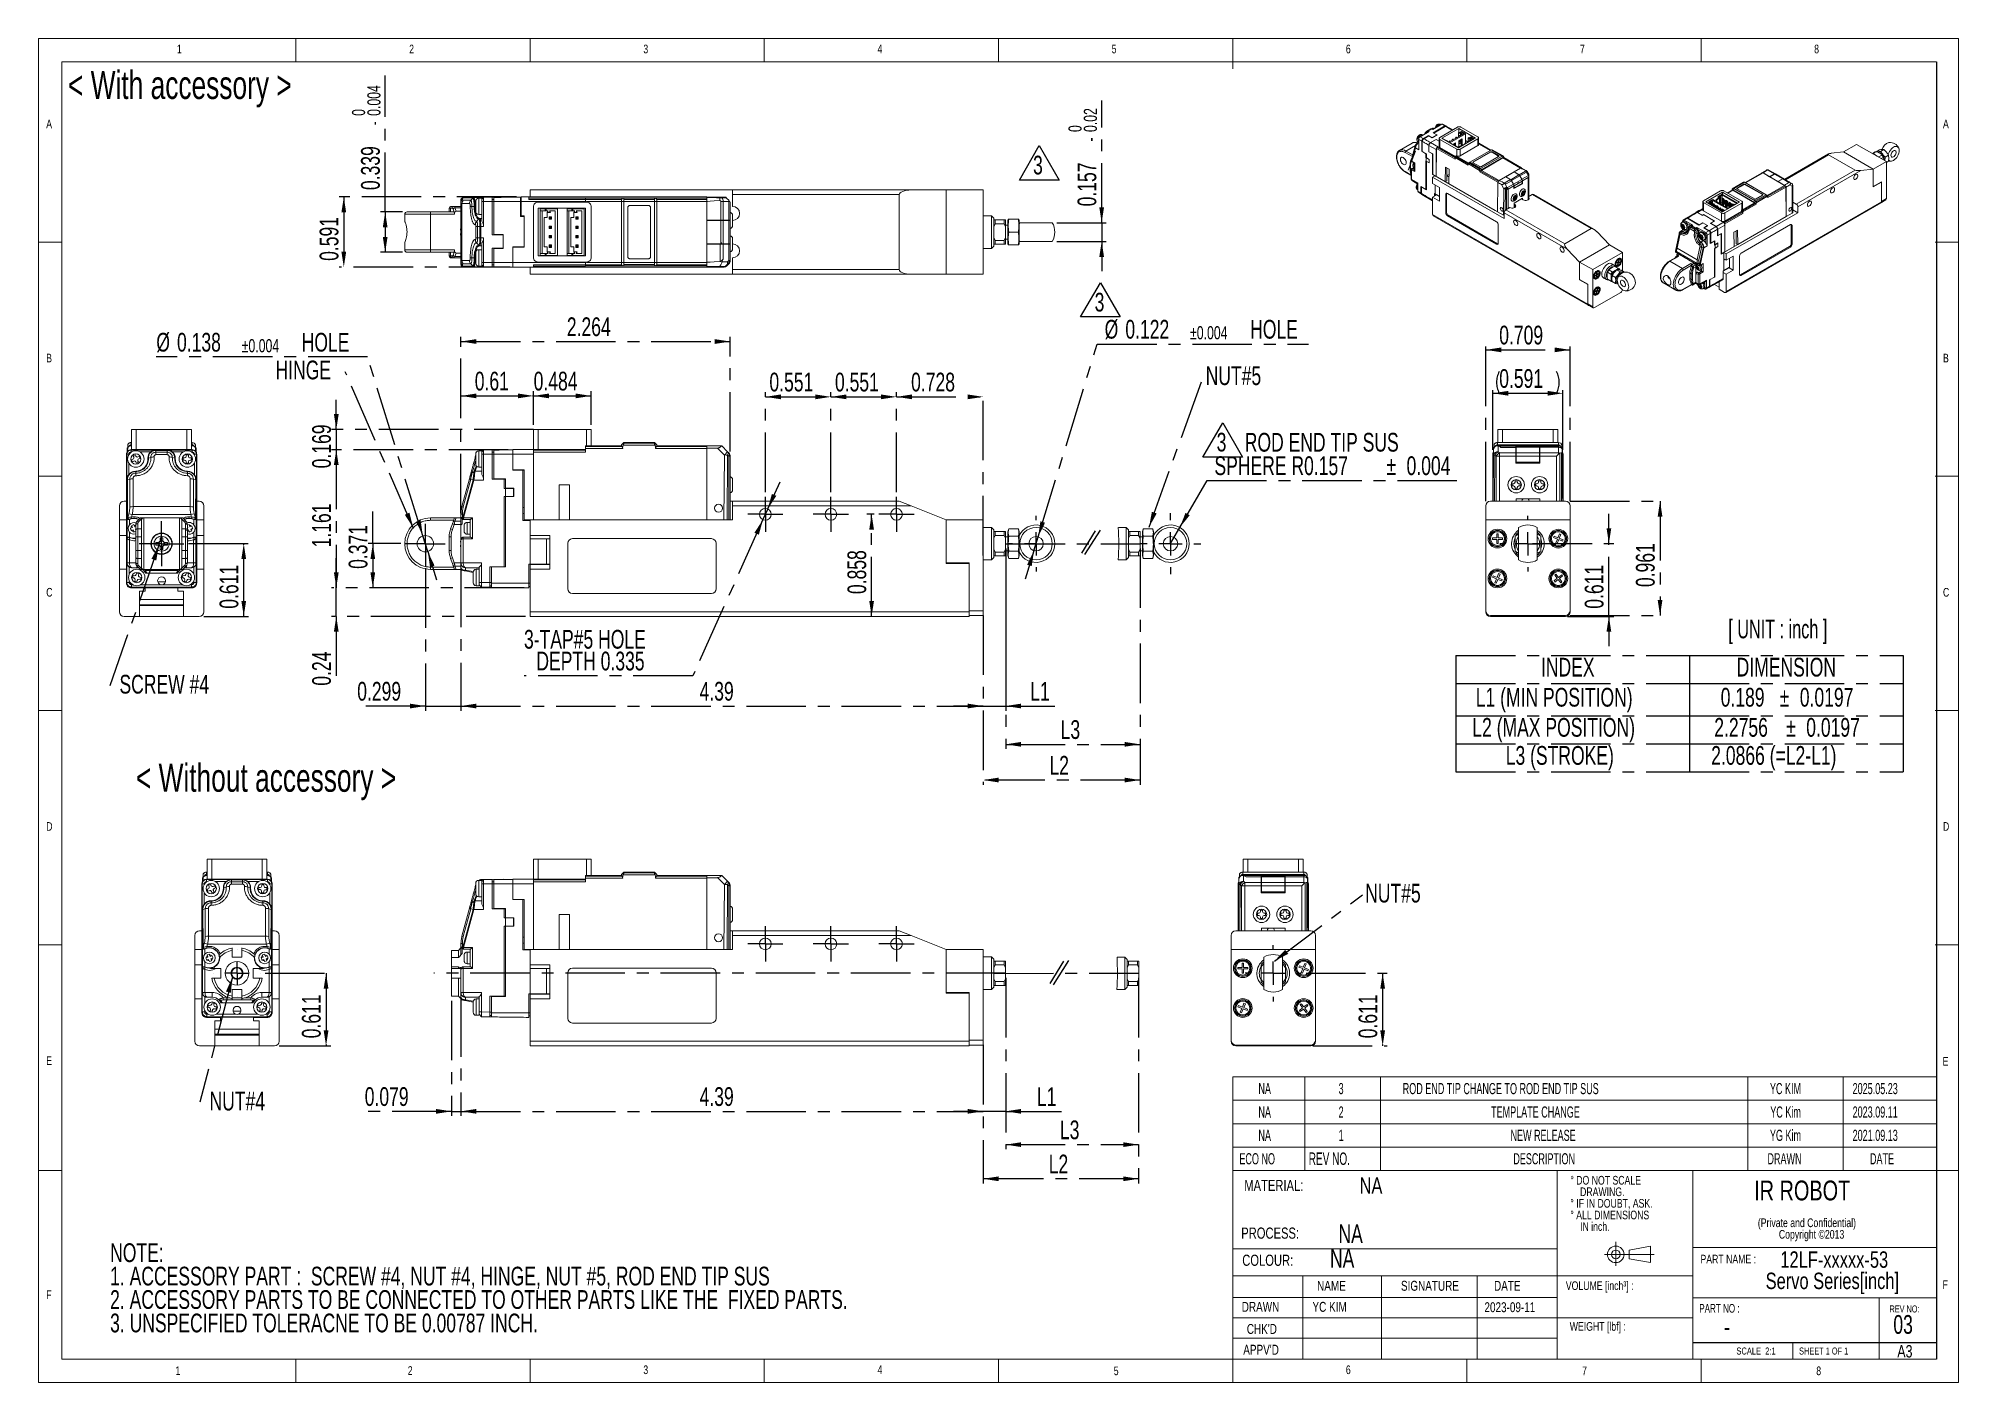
# Model space of a CAD drawing. Header units: inches. Extents: x 0.2 to 16.3, y 0.2 to 11.5.
import ezdxf

# ---------------------------------------------------------------- set-up
doc = ezdxf.new("R2010")
doc.units = ezdxf.units.IN
doc.header["$MEASUREMENT"] = 0
doc.linetypes.add('CENTERX2', pattern=[0.8, 0.5, -0.1, 0.1, -0.1])
for name, color, linetype in [('CENTER_LINE', 7, 'CENTERX2'), ('DIMENSION', 7, 'Continuous'), ('NOTES', 7, 'Continuous')]:
    doc.layers.add(name, color=color, linetype=linetype)
doc.styles.add('SLDTEXTSTYLE0', font='TXT', dxfattribs={"width": 0.7})
doc.styles.add('SLDTEXTSTYLE1', font='TXT', dxfattribs={"width": 0.646667})
doc.styles.add('SLDTEXTSTYLE2', font='TXT', dxfattribs={"width": 0.75})
doc.styles.add('SLDTEXTSTYLE3', font='TXT', dxfattribs={"width": 0.6875})
doc.styles.add('SLDTEXTSTYLE4', font='TXT', dxfattribs={"width": 0.694444})
doc.styles.add('SLDTEXTSTYLE5', font='TXT', dxfattribs={"width": 0.605})
doc.dimstyles.new('SLDDIMSTYLE0', dxfattribs={"dimtxt": 0.15748, "dimasz": 0.13, "dimexe": 0, "dimexo": 0.0625, "dimgap": 0.03937, "dimtad": 1, "dimdec": 3, "dimrnd": 1e-09, "dimzin": 12, "dimdsep": 46, "dimtxsty": 'SLDTEXTSTYLE0', "dimsah": 1, "dimcen": 0.09, "dimadec": 0, "dimazin": 3, "dimtfac": 1, "dimtdec": 3, "dimtofl": 0, "dimtmove": 0, "dimatfit": 3, "dimfxl": 1, "dimfrac": 2, "dimtolj": 1, "dimtzin": 12, "dimarcsym": 0})
doc.dimstyles.new('SLDDIMSTYLE1', dxfattribs={"dimtxt": 0.15748, "dimasz": 0.13, "dimexe": 0, "dimexo": 0.0625, "dimgap": 0.03937, "dimtad": 1, "dimdec": 3, "dimrnd": 1e-09, "dimdsep": 46, "dimtxsty": 'SLDTEXTSTYLE0', "dimsah": 1, "dimcen": 0.09, "dimadec": 0, "dimazin": 2, "dimtfac": 1, "dimtdec": 3, "dimtmove": 0, "dimatfit": 0, "dimfxl": 1, "dimfrac": 2, "dimtolj": 1, "dimtzin": 12, "dimarcsym": 0})
doc.dimstyles.new('SLDDIMSTYLE10', dxfattribs={"dimtxt": 0.15748, "dimasz": 0.13, "dimexe": 0, "dimexo": 0.0625, "dimgap": 0.03937, "dimtad": 0, "dimtih": 1, "dimtoh": 1, "dimdec": 3, "dimrnd": 1e-09, "dimzin": 12, "dimdsep": 46, "dimtxsty": 'SLDTEXTSTYLE0', "dimsah": 1, "dimcen": 0, "dimadec": 0, "dimazin": 3, "dimtfac": 1, "dimtdec": 3, "dimtofl": 0, "dimtmove": 0, "dimatfit": 3, "dimfxl": 1, "dimfrac": 2, "dimtolj": 1, "dimtzin": 12, "dimarcsym": 0})
doc.dimstyles.new('SLDDIMSTYLE2', dxfattribs={"dimtxt": 0.15748, "dimasz": 0.13, "dimexe": 0, "dimexo": 0.0625, "dimgap": 0.03937, "dimtad": 1, "dimdec": 3, "dimrnd": 1e-09, "dimdsep": 46, "dimtxsty": 'SLDTEXTSTYLE0', "dimsah": 1, "dimcen": 0.09, "dimadec": 0, "dimazin": 2, "dimtfac": 1, "dimtdec": 3, "dimtofl": 0, "dimtmove": 0, "dimatfit": 3, "dimfxl": 1, "dimfrac": 2, "dimtolj": 1, "dimtzin": 12, "dimarcsym": 0})
doc.dimstyles.new('SLDDIMSTYLE3', dxfattribs={"dimtxt": 0.15748, "dimasz": 0.13, "dimexe": 0, "dimexo": 0.0625, "dimgap": 0.03937, "dimtad": 0, "dimtih": 1, "dimtoh": 1, "dimdec": 3, "dimrnd": 1e-09, "dimdsep": 46, "dimtxsty": 'SLDTEXTSTYLE0', "dimsah": 1, "dimcen": 0, "dimadec": 0, "dimazin": 2, "dimtol": 1, "dimtp": 0.003937, "dimtm": 0.003937, "dimtfac": 1, "dimtdec": 3, "dimtmove": 0, "dimatfit": 3, "dimfxl": 1, "dimfrac": 2, "dimtolj": 1, "dimarcsym": 0})
doc.dimstyles.new('SLDDIMSTYLE4', dxfattribs={"dimtxt": 0.15748, "dimasz": 0.13, "dimexe": 0, "dimexo": 0.0625, "dimgap": 0.03937, "dimtad": 1, "dimdec": 3, "dimrnd": 1e-09, "dimzin": 12, "dimdsep": 46, "dimtxsty": 'SLDTEXTSTYLE0', "dimsah": 1, "dimcen": 0.09, "dimadec": 0, "dimazin": 3, "dimtfac": 1, "dimtdec": 3, "dimtmove": 0, "dimatfit": 0, "dimfxl": 1, "dimfrac": 2, "dimtolj": 1, "dimtzin": 12, "dimarcsym": 0})
doc.dimstyles.new('SLDDIMSTYLE5', dxfattribs={"dimtxt": 0.15748, "dimasz": 0.13, "dimexe": 0, "dimexo": 0.0625, "dimgap": 0.03937, "dimtad": 0, "dimtih": 1, "dimtoh": 1, "dimdec": 3, "dimrnd": 1e-09, "dimzin": 12, "dimdsep": 46, "dimtxsty": 'SLDTEXTSTYLE0', "dimsah": 1, "dimcen": 0, "dimadec": 0, "dimazin": 3, "dimtfac": 1, "dimtdec": 3, "dimtmove": 0, "dimatfit": 3, "dimfxl": 1, "dimfrac": 2, "dimtolj": 1, "dimtzin": 12, "dimarcsym": 0})
doc.dimstyles.new('SLDDIMSTYLE6', dxfattribs={"dimtxt": 0.15748, "dimasz": 0.13, "dimexe": 0, "dimexo": 0.0625, "dimgap": 0.03937, "dimtad": 0, "dimtih": 1, "dimtoh": 1, "dimdec": 3, "dimrnd": 1e-09, "dimdsep": 46, "dimtxsty": 'SLDTEXTSTYLE0', "dimsah": 1, "dimcen": 0, "dimadec": 0, "dimazin": 2, "dimtol": 1, "dimtp": 0.0039, "dimtm": 0.0039, "dimtfac": 1, "dimtdec": 3, "dimtmove": 0, "dimatfit": 3, "dimfxl": 1, "dimfrac": 2, "dimtolj": 1, "dimarcsym": 0})
doc.dimstyles.new('SLDDIMSTYLE7', dxfattribs={"dimtxt": 0.18, "dimasz": 0.13, "dimexe": 0, "dimexo": 0.0625, "dimgap": 0, "dimtad": 0, "dimtih": 1, "dimtoh": 1, "dimdec": 0, "dimrnd": 1e-09, "dimzin": 0, "dimdsep": 46, "dimtxsty": 'Standard', "dimsah": 1, "dimcen": 0.09, "dimadec": 0, "dimazin": 0, "dimtfac": 0.13, "dimtdec": 0, "dimtofl": 0, "dimtmove": 0, "dimatfit": 3, "dimfxl": 1, "dimfrac": 2, "dimtolj": 1, "dimtzin": 0, "dimarcsym": 0})
doc.dimstyles.new('SLDDIMSTYLE8', dxfattribs={"dimtxt": 0.15748, "dimasz": 0.13, "dimexe": 0, "dimexo": 0.0625, "dimgap": 0.03937, "dimtad": 1, "dimdec": 3, "dimrnd": 1e-09, "dimdsep": 46, "dimtxsty": 'SLDTEXTSTYLE0', "dimsah": 1, "dimcen": 0.09, "dimadec": 0, "dimazin": 2, "dimtol": 1, "dimtm": 0.003937, "dimtfac": 1, "dimtdec": 3, "dimtofl": 0, "dimtmove": 0, "dimatfit": 3, "dimfxl": 1, "dimfrac": 2, "dimtolj": 1, "dimarcsym": 0})
doc.dimstyles.new('SLDDIMSTYLE9', dxfattribs={"dimtxt": 0.15748, "dimasz": 0.13, "dimexe": 0, "dimexo": 0.0625, "dimgap": 0.03937, "dimtad": 1, "dimdec": 3, "dimrnd": 1e-09, "dimdsep": 46, "dimtxsty": 'SLDTEXTSTYLE0', "dimsah": 1, "dimcen": 0.09, "dimadec": 0, "dimazin": 2, "dimtol": 1, "dimtm": 0.0196, "dimtfac": 1, "dimtdec": 3, "dimtmove": 0, "dimatfit": 0, "dimfxl": 1, "dimfrac": 2, "dimtolj": 1, "dimarcsym": 0})

msp = doc.modelspace()

# ---------------------------------------------------------------- texts
at = {"color": 7, "linetype": 'Continuous', "lineweight": 0}
for s, insert, char_height, attachment_point, style in [('1', (1.3615, 11.4436), 0.0729, 1, 'SLDTEXTSTYLE2'), ('2', (3.3136, 11.4436), 0.0729, 1, 'SLDTEXTSTYLE2'), ('3', (5.2822, 11.4436), 0.0729, 1, 'SLDTEXTSTYLE2'), ('4', (7.2507, 11.4436), 0.0729, 1, 'SLDTEXTSTYLE2'), ('5', (9.2192, 11.4436), 0.0729, 1, 'SLDTEXTSTYLE2'), ('6', (11.1877, 11.4436), 0.0729, 1, 'SLDTEXTSTYLE2'), ('7', (13.1562, 11.4436), 0.0729, 1, 'SLDTEXTSTYLE2'), ('8', (15.1247, 11.4436), 0.0729, 1, 'SLDTEXTSTYLE2'), ('A', (0.2625, 10.8137), 0.0729, 1, 'SLDTEXTSTYLE2'), ('A', (16.2073, 10.8137), 0.0729, 1, 'SLDTEXTSTYLE2'), ('B', (0.2625, 8.8452), 0.0729, 1, 'SLDTEXTSTYLE2'), ('B', (16.2073, 8.8452), 0.0729, 1, 'SLDTEXTSTYLE2'), ('C', (0.2625, 6.8767), 0.0729, 1, 'SLDTEXTSTYLE2'), ('C', (16.2073, 6.8767), 0.0729, 1, 'SLDTEXTSTYLE2'), ('D', (0.2625, 4.9082), 0.0729, 1, 'SLDTEXTSTYLE2'), ('D', (16.2073, 4.9082), 0.0729, 1, 'SLDTEXTSTYLE2'), ('E', (0.2625, 2.9397), 0.0729, 1, 'SLDTEXTSTYLE2'), ('E', (16.2042, 2.9345), 0.0729, 1, 'SLDTEXTSTYLE2'), ('MATERIAL:', (10.3338, 1.9007), 0.09375, 1, 'SLDTEXTSTYLE2'), ('NA', (11.399, 1.9225), 0.1378, 2, 'SLDTEXTSTYLE2'), ('PROCESS:', (10.3082, 1.5003), 0.09375, 1, 'SLDTEXTSTYLE2'), ('PART NAME :', (14.1688, 1.2713), 0.072917, 1, 'SLDTEXTSTYLE2'), ('F', (0.2625, 0.9712), 0.0729, 1, 'SLDTEXTSTYLE2'), ('NAME', (10.9459, 1.0522), 0.08333, 1, 'SLDTEXTSTYLE2'), ('SIGNATURE', (11.651, 1.0522), 0.08333, 1, 'SLDTEXTSTYLE2'), ('DATE', (12.4332, 1.0522), 0.08333, 1, 'SLDTEXTSTYLE2'), ('VOLUME [inch³] :', (13.0367, 1.0481), 0.072917, 1, 'SLDTEXTSTYLE2'), ('DRAWN', (10.3125, 0.8753), 0.08333, 1, 'SLDTEXTSTYLE2'), ('2023-09-11', (12.3528, 0.8722), 0.08333, 1, 'SLDTEXTSTYLE2'), ('REV NO:', (15.7582, 0.8455), 0.05906, 1, 'SLDTEXTSTYLE2'), ("CHK'D", (10.3553, 0.6894), 0.08333, 1, 'SLDTEXTSTYLE2'), ('-', (14.392, 0.7443), 0.1575, 2, 'SLDTEXTSTYLE2'), ("APPV'D", (10.3253, 0.5149), 0.08333, 1, 'SLDTEXTSTYLE2'), ('SCALE  2:1', (14.471, 0.4918), 0.05906, 1, 'SLDTEXTSTYLE0'), ('SHEET 1 OF 1', (14.9977, 0.4918), 0.059055, 1, 'SLDTEXTSTYLE3'), ('A3', (15.8233, 0.5121), 0.10417, 1, 'SLDTEXTSTYLE2'), ('1', (1.3495, 0.3344), 0.0729, 1, 'SLDTEXTSTYLE2'), ('2', (3.3016, 0.3344), 0.0729, 1, 'SLDTEXTSTYLE2'), ('3', (5.2822, 0.3413), 0.0729, 1, 'SLDTEXTSTYLE2'), ('4', (7.2507, 0.3413), 0.0729, 1, 'SLDTEXTSTYLE2'), ('5', (9.2367, 0.332), 0.0729, 1, 'SLDTEXTSTYLE2')]:
    msp.add_mtext(s, dxfattribs=dict(at, insert=insert, char_height=char_height, attachment_point=attachment_point, style=style))
at = {"layer": 'CENTER_LINE', "attachment_point": 1}
for s, insert, char_height, style in [('< With accessory >', (0.4458, 11.2232), 0.23622, 'SLDTEXTSTYLE0'), ('[ UNIT : inch ]', (14.4028, 6.6106), 0.15748, 'SLDTEXTSTYLE1'), ('< Without accessory >', (1.0166, 5.3995), 0.23622, 'SLDTEXTSTYLE0'), ('NA', (11.1254, 1.5269), 0.15748, 'SLDTEXTSTYLE0'), ('NA', (11.0544, 1.3192), 0.15748, 'SLDTEXTSTYLE0'), ('03', (15.7901, 0.7644), 0.15748, 'SLDTEXTSTYLE0')]:
    msp.add_mtext(s, dxfattribs=dict(at, insert=insert, char_height=char_height, style=style))
at = {"layer": 'NOTES', "attachment_point": 1}
for s, insert, char_height, style in [('IR ROBOT', (14.6199, 1.8951), 0.16667, 'SLDTEXTSTYLE2'), ('COLOUR:', (10.3168, 1.2721), 0.09375, 'SLDTEXTSTYLE2'), ('F', (16.2042, 1.0567), 0.0729, 'SLDTEXTSTYLE2'), ('YC KIM', (10.9072, 0.8753), 0.08333, 'SLDTEXTSTYLE2'), ('PART NO :', (14.1589, 0.8575), 0.07292, 'SLDTEXTSTYLE4'), ('WEIGHT [lbf] :', (13.0699, 0.7055), 0.072917, 'SLDTEXTSTYLE2'), ('6', (11.1877, 0.3413), 0.0729, 'SLDTEXTSTYLE2'), ('7', (13.1737, 0.332), 0.0729, 'SLDTEXTSTYLE2'), ('8', (15.1422, 0.332), 0.0729, 'SLDTEXTSTYLE2')]:
    msp.add_mtext(s, dxfattribs=dict(at, insert=insert, char_height=char_height, style=style))

# ---------------------------------------------------------------- blocks, each defined once
blk = doc.blocks.new('SW_NOTE_0')
at = {"layer": 'CENTER_LINE', "color": 0, "attachment_point": 1, "style": 'SLDTEXTSTYLE0'}
for s, insert, char_height in [('NOTE:', (0, 0.203), 0.1575), ('1. ACCESSORY PART :  SCREW #4, NUT #4, HINGE, NUT #5, ROD END TIP SUS', (0, 0.006), 0.15748), ('2. ACCESSORY PARTS TO BE CONNECTED TO OTHER PARTS LIKE THE  FIXED PARTS.', (0, -0.191), 0.15748), ('3. UNSPECIFIED TOLERACNE TO BE 0.00787 INCH.', (0, -0.388), 0.15748)]:
    blk.add_mtext(s, dxfattribs=dict(at, insert=insert, char_height=char_height))
blk = doc.blocks.new('SW_NOTE_0_1')
at = {"layer": 'CENTER_LINE', "color": 0}
for p, q in [((-0.116, -0.003), (0.051, 0.286)), ((0.051, 0.286), (0.217, -0.003)), ((0.217, -0.003), (-0.116, -0.003))]:
    blk.add_line(p, q, dxfattribs=at)
at = {"layer": 'CENTER_LINE', "color": 0, "insert": (0, 0.203), "char_height": 0.157, "attachment_point": 1, "style": 'SLDTEXTSTYLE0'}
blk.add_mtext('3', dxfattribs=at)
blk = doc.blocks.new('SW_NOTE_0_2')
at = {"color": 0, "linetype": 'Continuous', "lineweight": 0, "char_height": 0.07292, "attachment_point": 2, "style": 'SLDTEXTSTYLE2'}
for s, insert in [('(Private and Confidential)', (0.606, 0.094)), ('Copyright ©2013', (0.645, -0.003))]:
    blk.add_mtext(s, dxfattribs=dict(at, insert=insert))
blk = doc.blocks.new('SW_NOTE_0_3')
at = {"color": 0, "linetype": 'Continuous', "lineweight": 0, "char_height": 0.1378, "attachment_point": 2, "style": 'SLDTEXTSTYLE2'}
for s, insert in [('12LF-xxxxx-53', (0.558, 0.178)), ('Servo Series[inch]', (0.542, -0.001))]:
    blk.add_mtext(s, dxfattribs=dict(at, insert=insert))
blk = doc.blocks.new('SW_NOTE_0_4')
at = {"color": 0, "linetype": 'Continuous', "lineweight": 0, "attachment_point": 1, "style": 'SLDTEXTSTYLE2'}
for s, insert, char_height in [('%%d DO NOT SCALE', (0, 0.094), 0.07292), ('%%d IF IN DOUBT, ASK.', (0, -0.1), 0.07292), ('DRAWING.', (0.082, -0.003), 0.0729), ('%%d ALL DIMENSIONS', (0, -0.198), 0.07292), ('IN inch.', (0.082, -0.295), 0.0729)]:
    blk.add_mtext(s, dxfattribs=dict(at, insert=insert, char_height=char_height))
blk = doc.blocks.new('SW_TABLEANNOTATION_0')
at = {"layer": 'CENTER_LINE', "color": 0}
for p, q in [((0, 0), (0, -0.236)), ((0, 0), (1.964, 0)), ((1.964, 0), (1.964, -0.236)), ((1.964, 0), (3.759, 0)), ((3.759, 0), (3.759, -0.236)), ((0, -0.236), (0, -0.507)), ((0, -0.236), (1.964, -0.236)), ((1.964, -0.236), (1.964, -0.507)), ((1.964, -0.236), (3.759, -0.236)), ((3.759, -0.236), (3.759, -0.507)), ((0, -0.507), (0, -0.743)), ((0, -0.507), (1.964, -0.507)), ((1.964, -0.507), (1.964, -0.743)), ((1.964, -0.507), (3.759, -0.507)), ((3.759, -0.507), (3.759, -0.743)), ((0, -0.743), (0, -0.979)), ((0, -0.743), (1.964, -0.743)), ((1.964, -0.743), (1.964, -0.979)), ((1.964, -0.743), (3.759, -0.743)), ((3.759, -0.743), (3.759, -0.979)), ((0, -0.979), (1.964, -0.979)), ((1.964, -0.979), (3.759, -0.979))]:
    blk.add_line(p, q, dxfattribs=at)
at = {"layer": 'CENTER_LINE', "color": 0, "attachment_point": 1, "style": 'SLDTEXTSTYLE0'}
for s, insert, char_height in [('INDEX', (0.715, -0.019), 0.1575), ('DIMENSION', (2.36, -0.019), 0.1575), ('L1 (MIN POSITION)', (0.167, -0.272), 0.15748), ('0.189', (2.226, -0.272), 0.1575), ('%%p', (2.722, -0.272), 0.1575), ('0.0197', (2.891, -0.272), 0.1575), ('L2 (MAX POSITION)', (0.138, -0.525), 0.15748), ('2.2756', (2.172, -0.525), 0.1575), ('%%p', (2.776, -0.525), 0.1575), ('0.0197', (2.945, -0.525), 0.1575), ('L3 (STROKE)', (0.419, -0.761), 0.15748), ('2.0866 (=L2-L1)', (2.146, -0.761), 0.15748)]:
    blk.add_mtext(s, dxfattribs=dict(at, insert=insert, char_height=char_height))
blk = doc.blocks.new('SW_TABLEANNOTATION_1')
at = {"color": 0, "linetype": 'Continuous', "lineweight": 18}
for p, q in [((0, 0), (0, -0.197)), ((0, 0), (0.606, 0)), ((0.606, 0), (0.606, -0.197)), ((0.606, 0), (1.243, 0)), ((1.243, 0), (1.243, -0.197)), ((1.243, 0), (4.33, 0)), ((4.33, 0), (4.33, -0.197)), ((4.33, 0), (5.132, 0)), ((5.132, 0), (5.132, -0.197)), ((5.132, 0), (5.915, 0)), ((5.915, 0), (5.915, -0.197)), ((0, -0.197), (0, -0.394)), ((0, -0.197), (0.606, -0.197)), ((0.606, -0.197), (0.606, -0.394)), ((0.606, -0.197), (1.243, -0.197)), ((1.243, -0.197), (1.243, -0.394)), ((1.243, -0.197), (4.33, -0.197)), ((4.33, -0.197), (4.33, -0.394)), ((4.33, -0.197), (5.132, -0.197)), ((5.132, -0.197), (5.132, -0.394)), ((5.132, -0.197), (5.915, -0.197)), ((5.915, -0.197), (5.915, -0.394)), ((0, -0.394), (0, -0.591)), ((0, -0.394), (0.606, -0.394)), ((0.606, -0.394), (0.606, -0.591)), ((0.606, -0.394), (1.243, -0.394)), ((1.243, -0.394), (1.243, -0.591)), ((1.243, -0.394), (4.33, -0.394)), ((4.33, -0.394), (4.33, -0.591)), ((4.33, -0.394), (5.132, -0.394)), ((5.132, -0.394), (5.132, -0.591)), ((5.132, -0.394), (5.915, -0.394)), ((5.915, -0.394), (5.915, -0.591)), ((0, -0.591), (0, -0.787)), ((0, -0.591), (0.606, -0.591)), ((0.606, -0.591), (0.606, -0.787)), ((0.606, -0.591), (1.243, -0.591)), ((1.243, -0.591), (1.243, -0.787)), ((1.243, -0.591), (4.33, -0.591)), ((4.33, -0.591), (4.33, -0.787)), ((4.33, -0.591), (5.132, -0.591)), ((5.132, -0.591), (5.132, -0.787)), ((5.132, -0.591), (5.915, -0.591)), ((5.915, -0.591), (5.915, -0.787)), ((0, -0.787), (0.606, -0.787)), ((0.606, -0.787), (1.243, -0.787)), ((1.243, -0.787), (4.33, -0.787)), ((4.33, -0.787), (5.132, -0.787)), ((5.132, -0.787), (5.915, -0.787))]:
    blk.add_line(p, q, dxfattribs=at)
at = {"color": 0, "linetype": 'Continuous', "lineweight": 0, "attachment_point": 1, "style": 'SLDTEXTSTYLE5'}
for s, insert, char_height in [('NA', (0.216, -0.052), 0.0938), ('3', (0.89, -0.052), 0.0938), ('ROD END TIP CHANGE TO ROD END TIP SUS', (1.429, -0.052), 0.09375), ('YC KIM', (4.516, -0.052), 0.0938), ('2025.05.23', (5.211, -0.052), 0.0938), ('NA', (0.216, -0.249), 0.0938), ('2', (0.89, -0.249), 0.0938), ('TEMPLATE CHANGE', (2.172, -0.249), 0.09375), ('YC Kim', (4.519, -0.249), 0.0938), ('2023.09.11', (5.211, -0.249), 0.0938), ('NA', (0.216, -0.445), 0.0938), ('1', (0.89, -0.445), 0.0938), ('NEW RELEASE', (2.335, -0.445), 0.09375), ('YG Kim', (4.516, -0.445), 0.0938), ('2021.09.13', (5.211, -0.445), 0.0938), ('ECO NO', (0.056, -0.642), 0.0938), ('REV NO.', (0.639, -0.636), 0.1042), ('DESCRIPTION', (2.359, -0.642), 0.09375), ('DRAWN', (4.495, -0.642), 0.0938), ('DATE', (5.357, -0.642), 0.0938)]:
    blk.add_mtext(s, dxfattribs=dict(at, insert=insert, char_height=char_height))
blk = doc.blocks.new('_D')
at = {"layer": 'CENTER_LINE'}
for p, q in [((8.328, 7.209), (8.328, 5.523)), ((9.458, 7.209), (9.458, 5.523)), ((8.328, 5.562), (9.458, 5.562))]:
    blk.add_line(p, q, dxfattribs=at)
for points in [[(8.328, 5.562), (8.458, 5.542), (8.458, 5.582)], [(9.458, 5.562), (9.328, 5.582), (9.328, 5.542)]]:
    blk.add_solid(points, dxfattribs=at)
at = {"layer": 'CENTER_LINE', "insert": (8.79, 5.765), "char_height": 0.1575, "attachment_point": 1, "style": 'SLDTEXTSTYLE0'}
blk.add_mtext('L3', dxfattribs=at)
blk = doc.blocks.new('_D_1')
at = {"layer": 'CENTER_LINE'}
for p, q in [((9.458, 7.209), (9.458, 5.223)), ((8.139, 6.646), (8.139, 5.223)), ((9.458, 5.262), (8.139, 5.262))]:
    blk.add_line(p, q, dxfattribs=at)
for points in [[(8.139, 5.262), (8.269, 5.242), (8.269, 5.282)], [(9.458, 5.262), (9.328, 5.282), (9.328, 5.242)]]:
    blk.add_solid(points, dxfattribs=at)
at = {"layer": 'CENTER_LINE', "insert": (8.696, 5.465), "char_height": 0.1575, "attachment_point": 1, "style": 'SLDTEXTSTYLE0'}
blk.add_mtext('L2', dxfattribs=at)
blk = doc.blocks.new('_D_2')
at = {"layer": 'CENTER_LINE'}
for p, q in [((2.701, 8.208), (2.701, 8.458)), ((4.359, 8.208), (2.662, 8.208)), ((2.701, 8.208), (2.701, 8.039)), ((4.146, 8.039), (2.662, 8.039)), ((2.701, 8.039), (2.701, 7.789))]:
    blk.add_line(p, q, dxfattribs=at)
for points in [[(2.701, 8.208), (2.721, 8.338), (2.681, 8.338)], [(2.701, 8.039), (2.681, 7.909), (2.721, 7.909)]]:
    blk.add_solid(points, dxfattribs=at)
at = {"layer": 'CENTER_LINE', "insert": (2.498, 7.882), "char_height": 0.1575, "attachment_point": 1, "rotation": 90, "style": 'SLDTEXTSTYLE0'}
blk.add_mtext('0.169', dxfattribs=at)
blk = doc.blocks.new('_D_3')
at = {"layer": 'CENTER_LINE'}
for p, q in [((4.359, 8.248), (4.359, 8.53)), ((4.359, 8.491), (4.843, 8.491)), ((4.843, 8.248), (4.843, 8.53))]:
    blk.add_line(p, q, dxfattribs=at)
for points in [[(4.359, 8.491), (4.489, 8.471), (4.489, 8.511)], [(4.843, 8.491), (4.713, 8.511), (4.713, 8.471)]]:
    blk.add_solid(points, dxfattribs=at)
at = {"layer": 'CENTER_LINE', "insert": (4.36, 8.694), "char_height": 0.1575, "attachment_point": 1, "style": 'SLDTEXTSTYLE0'}
blk.add_mtext('0.484', dxfattribs=at)
blk = doc.blocks.new('_D_4')
at = {"layer": 'CENTER_LINE'}
for p, q in [((2.964, 8.818), (1.188, 8.818)), ((3.429, 7.314), (2.964, 8.818)), ((3.47, 7.183), (3.429, 7.314)), ((3.47, 7.183), (3.544, 6.944))]:
    blk.add_line(p, q, dxfattribs=at)
for points in [[(3.429, 7.314), (3.41, 7.444), (3.372, 7.433)], [(3.47, 7.183), (3.489, 7.053), (3.527, 7.064)]]:
    blk.add_solid(points, dxfattribs=at)
at = {"layer": 'CENTER_LINE', "attachment_point": 1, "style": 'SLDTEXTSTYLE0'}
for s, insert, char_height in [('%%c', (1.188, 9.021), 0.1575), ('0.138', (1.362, 9.021), 0.1575), ('±0.004', (1.906, 8.968), 0.1102), ('HOLE', (2.41, 9.021), 0.1575)]:
    blk.add_mtext(s, dxfattribs=dict(at, insert=insert, char_height=char_height))
blk = doc.blocks.new('_D_5')
at = {"layer": 'CENTER_LINE'}
for p, q in [((3.45, 7.042), (3.45, 5.845)), ((3.749, 7.047), (3.749, 5.845)), ((3.45, 5.884), (2.877, 5.884)), ((3.45, 5.884), (3.749, 5.884)), ((3.749, 5.884), (3.999, 5.884))]:
    blk.add_line(p, q, dxfattribs=at)
for points in [[(3.45, 5.884), (3.32, 5.904), (3.32, 5.864)], [(3.749, 5.884), (3.879, 5.864), (3.879, 5.904)]]:
    blk.add_solid(points, dxfattribs=at)
at = {"layer": 'CENTER_LINE', "insert": (2.877, 6.087), "char_height": 0.1575, "attachment_point": 1, "style": 'SLDTEXTSTYLE0'}
blk.add_mtext('0.299', dxfattribs=at)
blk = doc.blocks.new('_D_6')
at = {"layer": 'CENTER_LINE'}
for p, q in [((3.749, 7.047), (3.749, 5.845)), ((8.139, 6.646), (8.139, 5.845)), ((3.749, 5.884), (8.139, 5.884))]:
    blk.add_line(p, q, dxfattribs=at)
for points in [[(3.749, 5.884), (3.879, 5.864), (3.879, 5.904)], [(8.139, 5.884), (8.009, 5.904), (8.009, 5.864)]]:
    blk.add_solid(points, dxfattribs=at)
at = {"layer": 'CENTER_LINE', "insert": (5.755, 6.087), "char_height": 0.1575, "attachment_point": 1, "style": 'SLDTEXTSTYLE0'}
blk.add_mtext('4.39', dxfattribs=at)
blk = doc.blocks.new('_D_7')
at = {"layer": 'CENTER_LINE'}
for p, q in [((8.328, 7.107), (8.328, 5.845)), ((8.139, 6.646), (8.139, 5.845)), ((8.139, 5.884), (7.889, 5.884)), ((8.139, 5.884), (8.328, 5.884)), ((8.328, 5.884), (8.74, 5.884))]:
    blk.add_line(p, q, dxfattribs=at)
for points in [[(8.139, 5.884), (8.009, 5.904), (8.009, 5.864)], [(8.328, 5.884), (8.458, 5.864), (8.458, 5.904)]]:
    blk.add_solid(points, dxfattribs=at)
at = {"layer": 'CENTER_LINE', "insert": (8.535, 6.087), "char_height": 0.1575, "attachment_point": 1, "style": 'SLDTEXTSTYLE0'}
blk.add_mtext('L1', dxfattribs=at)
blk = doc.blocks.new('_D_8')
at = {"layer": 'CENTER_LINE'}
for p, q in [((3.749, 7.504), (3.749, 8.53)), ((3.749, 8.491), (4.359, 8.491)), ((4.359, 8.248), (4.359, 8.53))]:
    blk.add_line(p, q, dxfattribs=at)
for points in [[(3.749, 8.491), (3.879, 8.471), (3.879, 8.511)], [(4.359, 8.491), (4.229, 8.511), (4.229, 8.471)]]:
    blk.add_solid(points, dxfattribs=at)
at = {"layer": 'CENTER_LINE', "insert": (3.865, 8.694), "char_height": 0.1575, "attachment_point": 1, "style": 'SLDTEXTSTYLE0'}
blk.add_mtext('0.61', dxfattribs=at)
blk = doc.blocks.new('_D_9')
at = {"layer": 'CENTER_LINE'}
for p, q in [((3.749, 7.504), (3.749, 8.988)), ((3.749, 8.948), (6.013, 8.948)), ((6.013, 8.023), (6.013, 8.988))]:
    blk.add_line(p, q, dxfattribs=at)
for points in [[(3.749, 8.948), (3.879, 8.928), (3.879, 8.968)], [(6.013, 8.948), (5.883, 8.968), (5.883, 8.928)]]:
    blk.add_solid(points, dxfattribs=at)
at = {"layer": 'CENTER_LINE', "insert": (4.639, 9.151), "char_height": 0.1575, "attachment_point": 1, "style": 'SLDTEXTSTYLE0'}
blk.add_mtext('2.264', dxfattribs=at)
blk = doc.blocks.new('_D_10')
at = {"layer": 'CENTER_LINE'}
for p, q in [((4.146, 8.039), (2.662, 8.039)), ((2.701, 8.039), (2.701, 6.878)), ((4.28, 6.878), (2.662, 6.878))]:
    blk.add_line(p, q, dxfattribs=at)
for points in [[(2.701, 8.039), (2.681, 7.909), (2.721, 7.909)], [(2.701, 6.878), (2.721, 7.008), (2.681, 7.008)]]:
    blk.add_solid(points, dxfattribs=at)
at = {"layer": 'CENTER_LINE', "insert": (2.498, 7.217), "char_height": 0.1575, "attachment_point": 1, "rotation": 90, "style": 'SLDTEXTSTYLE0'}
blk.add_mtext('1.161', dxfattribs=at)
blk = doc.blocks.new('_D_11')
at = {"layer": 'CENTER_LINE'}
for p, q in [((2.701, 6.878), (2.701, 7.128)), ((4.28, 6.878), (2.662, 6.878)), ((2.701, 6.638), (2.701, 6.878)), ((4.292, 6.638), (2.662, 6.638)), ((2.701, 6.638), (2.701, 6.055))]:
    blk.add_line(p, q, dxfattribs=at)
for points in [[(2.701, 6.878), (2.721, 7.008), (2.681, 7.008)], [(2.701, 6.638), (2.681, 6.508), (2.721, 6.508)]]:
    blk.add_solid(points, dxfattribs=at)
at = {"layer": 'CENTER_LINE', "insert": (2.498, 6.055), "char_height": 0.1575, "attachment_point": 1, "rotation": 90, "style": 'SLDTEXTSTYLE0'}
blk.add_mtext('0.24', dxfattribs=at)
blk = doc.blocks.new('_D_12')
at = {"layer": 'CENTER_LINE'}
for p, q in [((3.008, 7.249), (3.008, 7.52)), ((3.243, 7.249), (2.969, 7.249)), ((3.008, 7.249), (3.008, 6.878)), ((4.28, 6.878), (2.969, 6.878))]:
    blk.add_line(p, q, dxfattribs=at)
for points in [[(3.008, 7.249), (2.988, 7.119), (3.028, 7.119)], [(3.008, 6.878), (3.028, 7.008), (2.988, 7.008)]]:
    blk.add_solid(points, dxfattribs=at)
at = {"layer": 'CENTER_LINE', "insert": (2.805, 7.037), "char_height": 0.1575, "attachment_point": 1, "rotation": 90, "style": 'SLDTEXTSTYLE0'}
blk.add_mtext('0.371', dxfattribs=at)
blk = doc.blocks.new('_D_13')
at = {"layer": 'CENTER_LINE'}
for p, q in [((6.308, 7.683), (6.308, 8.522)), ((6.308, 8.483), (6.859, 8.483)), ((6.859, 7.683), (6.859, 8.522))]:
    blk.add_line(p, q, dxfattribs=at)
for points in [[(6.308, 8.483), (6.438, 8.463), (6.438, 8.503)], [(6.859, 8.483), (6.729, 8.503), (6.729, 8.463)]]:
    blk.add_solid(points, dxfattribs=at)
at = {"layer": 'CENTER_LINE', "insert": (6.342, 8.686), "char_height": 0.1575, "attachment_point": 1, "style": 'SLDTEXTSTYLE0'}
blk.add_mtext('0.551', dxfattribs=at)
blk = doc.blocks.new('_D_14')
at = {"layer": 'CENTER_LINE'}
for p, q in [((6.859, 7.683), (6.859, 8.522)), ((6.859, 8.483), (7.41, 8.483)), ((7.41, 7.683), (7.41, 8.522))]:
    blk.add_line(p, q, dxfattribs=at)
for points in [[(6.859, 8.483), (6.989, 8.463), (6.989, 8.503)], [(7.41, 8.483), (7.28, 8.503), (7.28, 8.463)]]:
    blk.add_solid(points, dxfattribs=at)
at = {"layer": 'CENTER_LINE', "insert": (6.893, 8.686), "char_height": 0.1575, "attachment_point": 1, "style": 'SLDTEXTSTYLE0'}
blk.add_mtext('0.551', dxfattribs=at)
blk = doc.blocks.new('_D_15')
at = {"layer": 'CENTER_LINE'}
for p, q in [((7.41, 7.683), (7.41, 8.522)), ((7.41, 8.483), (8.139, 8.483)), ((8.139, 7.15), (8.139, 8.522))]:
    blk.add_line(p, q, dxfattribs=at)
for points in [[(7.41, 8.483), (7.54, 8.463), (7.54, 8.503)], [(8.139, 8.483), (8.009, 8.503), (8.009, 8.463)]]:
    blk.add_solid(points, dxfattribs=at)
at = {"layer": 'CENTER_LINE', "insert": (7.533, 8.686), "char_height": 0.1575, "attachment_point": 1, "style": 'SLDTEXTSTYLE0'}
blk.add_mtext('0.728', dxfattribs=at)
blk = doc.blocks.new('_D_16')
at = {"layer": 'CENTER_LINE'}
for p, q in [((7.223, 7.496), (7.161, 7.496)), ((7.201, 6.638), (7.201, 7.496))]:
    blk.add_line(p, q, dxfattribs=at)
for points in [[(7.201, 7.496), (7.181, 7.366), (7.221, 7.366)], [(7.201, 6.638), (7.221, 6.768), (7.181, 6.768)]]:
    blk.add_solid(points, dxfattribs=at)
at = {"layer": 'CENTER_LINE', "insert": (6.998, 6.825), "char_height": 0.1575, "attachment_point": 1, "rotation": 90, "style": 'SLDTEXTSTYLE0'}
blk.add_mtext('0.858', dxfattribs=at)
blk = doc.blocks.new('_D_17')
at = {"layer": 'CENTER_LINE'}
for p, q in [((6.328, 7.541), (6.431, 7.769)), ((6.288, 7.451), (5.698, 6.138)), ((6.328, 7.541), (6.288, 7.451)), ((5.698, 6.138), (4.279, 6.138))]:
    blk.add_line(p, q, dxfattribs=at)
for points in [[(6.328, 7.541), (6.4, 7.651), (6.363, 7.667)], [(6.288, 7.451), (6.216, 7.341), (6.253, 7.324)]]:
    blk.add_solid(points, dxfattribs=at)
at = {"layer": 'CENTER_LINE', "char_height": 0.15748, "attachment_point": 1, "style": 'SLDTEXTSTYLE0'}
for s, insert in [('3-TAP#5 HOLE', (4.279, 6.524)), ('DEPTH 0.335', (4.383, 6.341))]:
    blk.add_mtext(s, dxfattribs=dict(at, insert=insert))
blk = doc.blocks.new('_D_18')
at = {"layer": 'CENTER_LINE'}
for p, q in [((8.601, 7.307), (9.098, 8.927)), ((9.098, 8.927), (10.874, 8.927)), ((8.566, 7.19), (8.601, 7.307)), ((8.566, 7.19), (8.492, 6.951))]:
    blk.add_line(p, q, dxfattribs=at)
for points in [[(8.601, 7.307), (8.659, 7.425), (8.62, 7.437)], [(8.566, 7.19), (8.508, 7.072), (8.547, 7.06)]]:
    blk.add_solid(points, dxfattribs=at)
at = {"layer": 'CENTER_LINE', "attachment_point": 1, "style": 'SLDTEXTSTYLE0'}
for s, insert, char_height in [('%%c', (9.16, 9.13), 0.1575), ('0.122', (9.334, 9.13), 0.1575), ('±0.004', (9.878, 9.077), 0.1102), ('HOLE', (10.383, 9.13), 0.1575)]:
    blk.add_mtext(s, dxfattribs=dict(at, insert=insert, char_height=char_height))
blk = doc.blocks.new('SW_NOTE_0_5')
at = {"layer": 'CENTER_LINE', "color": 0, "insert": (-0.586, 0.095), "char_height": 0.1575, "attachment_point": 1, "style": 'SLDTEXTSTYLE0'}
blk.add_mtext('HINGE', dxfattribs=at)
blk = doc.blocks.new('SW_CENTERMARKSYMBOL_0')
at = {"layer": 'CENTER_LINE', "color": 0}
for p, q in [((0, 0.098), (0, 0.167)), ((-0.098, 0), (-0.167, 0)), ((0, 0), (-0.098, 0)), ((0, 0), (0, 0.098)), ((0, 0), (0, -0.098)), ((0, 0), (0.098, 0)), ((0.098, 0), (0.167, 0)), ((0, -0.098), (0, -0.167))]:
    blk.add_line(p, q, dxfattribs=at)
blk = doc.blocks.new('SW_CENTERMARKSYMBOL_1')
at = {"layer": 'CENTER_LINE', "color": 0}
for p, q in [((-0.098, 0), (-0.148, 0)), ((0, 0), (-0.098, 0)), ((0, 0.098), (0, 0.148)), ((0, 0), (0, 0.098)), ((0, 0), (0, -0.098)), ((0, 0), (0.098, 0)), ((0.098, 0), (0.148, 0)), ((0, -0.098), (0, -0.148))]:
    blk.add_line(p, q, dxfattribs=at)
blk = doc.blocks.new('SW_CENTERMARKSYMBOL_2')
at = {"layer": 'CENTER_LINE', "color": 0}
for p, q in [((-0.098, 0), (-0.148, 0)), ((0, 0), (-0.098, 0)), ((0, 0.098), (0, 0.148)), ((0, 0), (0, 0.098)), ((0, 0), (0, -0.098)), ((0, 0), (0.098, 0)), ((0.098, 0), (0.148, 0)), ((0, -0.098), (0, -0.148))]:
    blk.add_line(p, q, dxfattribs=at)
blk = doc.blocks.new('SW_CENTERMARKSYMBOL_3')
at = {"layer": 'CENTER_LINE', "color": 0}
for p, q in [((-0.098, 0), (-0.148, 0)), ((0, 0), (-0.098, 0)), ((0, 0.098), (0, 0.148)), ((0, 0), (0, 0.098)), ((0, 0), (0, -0.098)), ((0, 0), (0.098, 0)), ((0.098, 0), (0.148, 0)), ((0, -0.098), (0, -0.148))]:
    blk.add_line(p, q, dxfattribs=at)
blk = doc.blocks.new('SW_CENTERMARKSYMBOL_4')
at = {"layer": 'CENTER_LINE', "color": 0}
for p, q in [((0, 0.197), (0, 0.235)), ((-0.197, 0), (-0.235, 0)), ((0, 0), (-0.098, 0)), ((0, 0), (0, 0.098)), ((0, 0), (0, -0.098)), ((0, 0), (0.098, 0)), ((0.197, 0), (0.235, 0)), ((0, -0.197), (0, -0.235))]:
    blk.add_line(p, q, dxfattribs=at)
blk = doc.blocks.new('_D_19')
at = {"layer": 'CENTER_LINE'}
for p, q in [((12.423, 8.039), (12.423, 8.552)), ((12.423, 8.513), (13.013, 8.513)), ((13.013, 8.039), (13.013, 8.552))]:
    blk.add_line(p, q, dxfattribs=at)
for centre, start, end in [((12.66, 8.605), 153.4349, 206.5651), ((12.776, 8.605), 333.4349, 26.5651)]:
    blk.add_arc(centre, 0.205, start, end, dxfattribs=at)
for points in [[(12.423, 8.513), (12.553, 8.493), (12.553, 8.533)], [(13.013, 8.513), (12.883, 8.533), (12.883, 8.493)]]:
    blk.add_solid(points, dxfattribs=at)
at = {"layer": 'CENTER_LINE', "insert": (12.477, 8.716), "char_height": 0.1575, "attachment_point": 1, "style": 'SLDTEXTSTYLE0'}
blk.add_mtext('0.591', dxfattribs=at)
blk = doc.blocks.new('_D_20')
at = {"layer": 'CENTER_LINE'}
for p, q in [((13.072, 7.606), (13.868, 7.606)), ((13.829, 7.606), (13.829, 6.645)), ((13.072, 6.645), (13.868, 6.645))]:
    blk.add_line(p, q, dxfattribs=at)
for points in [[(13.829, 7.606), (13.809, 7.476), (13.849, 7.476)], [(13.829, 6.645), (13.849, 6.775), (13.809, 6.775)]]:
    blk.add_solid(points, dxfattribs=at)
at = {"layer": 'CENTER_LINE', "insert": (13.626, 6.884), "char_height": 0.1575, "attachment_point": 1, "rotation": 89.9805, "style": 'SLDTEXTSTYLE0'}
blk.add_mtext('0.961', dxfattribs=at)
blk = doc.blocks.new('_D_21')
at = {"layer": 'CENTER_LINE'}
for p, q in [((12.364, 7.606), (12.364, 8.917)), ((13.072, 7.606), (13.072, 8.917)), ((12.364, 8.878), (13.072, 8.878))]:
    blk.add_line(p, q, dxfattribs=at)
for points in [[(12.364, 8.878), (12.494, 8.858), (12.494, 8.898)], [(13.072, 8.878), (12.942, 8.898), (12.942, 8.858)]]:
    blk.add_solid(points, dxfattribs=at)
at = {"layer": 'CENTER_LINE', "insert": (12.477, 9.081), "char_height": 0.1575, "attachment_point": 1, "style": 'SLDTEXTSTYLE0'}
blk.add_mtext('0.709', dxfattribs=at)
blk = doc.blocks.new('_D_22')
at = {"layer": 'CENTER_LINE'}
for p, q in [((13.399, 7.249), (13.399, 7.499)), ((12.757, 7.249), (13.439, 7.249)), ((13.399, 6.638), (13.399, 7.249)), ((13.051, 6.638), (13.439, 6.638)), ((13.399, 6.638), (13.399, 6.388))]:
    blk.add_line(p, q, dxfattribs=at)
for points in [[(13.399, 7.249), (13.419, 7.379), (13.379, 7.379)], [(13.399, 6.638), (13.379, 6.508), (13.419, 6.508)]]:
    blk.add_solid(points, dxfattribs=at)
at = {"layer": 'CENTER_LINE', "insert": (13.196, 6.702), "char_height": 0.1575, "attachment_point": 1, "rotation": 90, "style": 'SLDTEXTSTYLE0'}
blk.add_mtext('0.611', dxfattribs=at)
blk = doc.blocks.new('SW_CENTERMARKSYMBOL_5')
at = {"layer": 'CENTER_LINE', "color": 0}
for p, q in [((0, 0.197), (0, 0.235)), ((-0.197, 0), (-0.235, 0)), ((0, 0), (-0.098, 0)), ((0, 0), (0, 0.098)), ((0, 0), (0, -0.098)), ((0, 0), (0.098, 0)), ((0.197, 0), (0.235, 0)), ((0, -0.197), (0, -0.235))]:
    blk.add_line(p, q, dxfattribs=at)
blk = doc.blocks.new('_D_23')
at = {"layer": 'CENTER_LINE'}
for p, q in [((1.46, 7.249), (1.962, 7.249)), ((1.923, 6.638), (1.923, 7.249)), ((1.587, 6.638), (1.962, 6.638))]:
    blk.add_line(p, q, dxfattribs=at)
for points in [[(1.923, 7.249), (1.903, 7.119), (1.943, 7.119)], [(1.923, 6.638), (1.943, 6.768), (1.903, 6.768)]]:
    blk.add_solid(points, dxfattribs=at)
at = {"layer": 'CENTER_LINE', "insert": (1.72, 6.702), "char_height": 0.1575, "attachment_point": 1, "rotation": 90, "style": 'SLDTEXTSTYLE0'}
blk.add_mtext('0.611', dxfattribs=at)
blk = doc.blocks.new('SW_NOTE_0_6')
at = {"layer": 'CENTER_LINE', "color": 0, "insert": (0.081, 0.092), "char_height": 0.1575, "attachment_point": 1, "style": 'SLDTEXTSTYLE0'}
blk.add_mtext('SCREW #4', dxfattribs=at)
blk = doc.blocks.new('SW_CENTERMARKSYMBOL_6')
at = {"layer": 'CENTER_LINE', "color": 0}
for p, q in [((0, 0.098), (0, 0.188)), ((-0.098, 0), (-0.188, 0)), ((0, 0), (-0.098, 0)), ((0, 0), (0, 0.098)), ((0, 0), (0, -0.098)), ((0, 0), (0.098, 0)), ((0.098, 0), (0.188, 0)), ((0, -0.098), (0, -0.188))]:
    blk.add_line(p, q, dxfattribs=at)
blk = doc.blocks.new('_D_24')
at = {"layer": 'CENTER_LINE'}
for p, q in [((3.112, 10.037), (3.112, 11.183)), ((3.257, 10.037), (3.072, 10.037)), ((3.112, 10.037), (3.112, 9.698)), ((3.257, 9.698), (3.072, 9.698))]:
    blk.add_line(p, q, dxfattribs=at)
for points in [[(3.112, 10.037), (3.092, 9.907), (3.132, 9.907)], [(3.112, 9.698), (3.132, 9.828), (3.092, 9.828)]]:
    blk.add_solid(points, dxfattribs=at)
at = {"layer": 'CENTER_LINE', "attachment_point": 1, "rotation": 90, "style": 'SLDTEXTSTYLE0'}
for s, insert, char_height in [('0.004', (2.962, 10.845), 0.1102), ('0', (2.833, 10.845), 0.11), ('-', (2.962, 10.765), 0.11), ('0.339', (2.909, 10.221), 0.1575)]:
    blk.add_mtext(s, dxfattribs=dict(at, insert=insert, char_height=char_height))
blk = doc.blocks.new('_D_25')
at = {"layer": 'CENTER_LINE'}
for p, q in [((4.215, 10.163), (2.725, 10.163)), ((2.764, 10.163), (2.764, 9.573)), ((4.146, 9.573), (2.725, 9.573))]:
    blk.add_line(p, q, dxfattribs=at)
for points in [[(2.764, 10.163), (2.744, 10.033), (2.784, 10.033)], [(2.764, 9.573), (2.784, 9.703), (2.744, 9.703)]]:
    blk.add_solid(points, dxfattribs=at)
at = {"layer": 'CENTER_LINE', "insert": (2.561, 9.626), "char_height": 0.1575, "attachment_point": 1, "rotation": 90, "style": 'SLDTEXTSTYLE0'}
blk.add_mtext('0.591', dxfattribs=at)
blk = doc.blocks.new('_D_26')
at = {"layer": 'CENTER_LINE'}
for p, q in [((9.135, 9.947), (9.135, 10.973)), ((8.759, 9.947), (9.174, 9.947)), ((9.135, 9.947), (9.135, 9.789)), ((8.759, 9.789), (9.174, 9.789)), ((9.135, 9.789), (9.135, 9.539))]:
    blk.add_line(p, q, dxfattribs=at)
for points in [[(9.135, 9.947), (9.155, 10.077), (9.115, 10.077)], [(9.135, 9.789), (9.115, 9.659), (9.155, 9.659)]]:
    blk.add_solid(points, dxfattribs=at)
at = {"layer": 'CENTER_LINE', "attachment_point": 1, "rotation": 90, "style": 'SLDTEXTSTYLE0'}
for s, insert, char_height in [('0.02', (8.985, 10.709), 0.1102), ('0', (8.856, 10.709), 0.11), ('-', (8.985, 10.628), 0.11), ('0.157', (8.932, 10.084), 0.1575)]:
    blk.add_mtext(s, dxfattribs=dict(at, insert=insert, char_height=char_height))
blk = doc.blocks.new('SW_NOTE_0_7')
at = {"layer": 'CENTER_LINE', "color": 0}
for p, q in [((-0.115, -0.001), (0.052, 0.288)), ((0.052, 0.288), (0.219, -0.001)), ((0.219, -0.001), (-0.115, -0.001))]:
    blk.add_line(p, q, dxfattribs=at)
at = {"layer": 'CENTER_LINE', "color": 0, "insert": (0, 0.203), "char_height": 0.157, "attachment_point": 1, "style": 'SLDTEXTSTYLE0'}
blk.add_mtext('3', dxfattribs=at)
blk = doc.blocks.new('SW_NOTE_0_8')
at = {"layer": 'CENTER_LINE', "color": 0}
for p, q in [((-0.118, 0), (0.048, 0.288)), ((0.048, 0.288), (0.215, 0)), ((0.215, 0), (-0.118, 0))]:
    blk.add_line(p, q, dxfattribs=at)
at = {"layer": 'CENTER_LINE', "color": 0, "insert": (0, 0.203), "char_height": 0.157, "attachment_point": 1, "style": 'SLDTEXTSTYLE0'}
blk.add_mtext('3', dxfattribs=at)
blk = doc.blocks.new('_D_27')
at = {"layer": 'CENTER_LINE'}
for p, q in [((8.328, 3.598), (8.328, 2.158)), ((9.446, 3.598), (9.446, 2.158)), ((8.328, 2.197), (9.446, 2.197))]:
    blk.add_line(p, q, dxfattribs=at)
for points in [[(8.328, 2.197), (8.458, 2.177), (8.458, 2.217)], [(9.446, 2.197), (9.316, 2.217), (9.316, 2.177)]]:
    blk.add_solid(points, dxfattribs=at)
at = {"layer": 'CENTER_LINE', "insert": (8.784, 2.4), "char_height": 0.1575, "attachment_point": 1, "style": 'SLDTEXTSTYLE0'}
blk.add_mtext('L3', dxfattribs=at)
blk = doc.blocks.new('_D_28')
at = {"layer": 'CENTER_LINE'}
for p, q in [((8.328, 3.598), (8.328, 2.438)), ((8.139, 3.035), (8.139, 2.438)), ((8.139, 2.477), (7.889, 2.477)), ((8.328, 2.477), (8.139, 2.477)), ((8.328, 2.477), (8.796, 2.477))]:
    blk.add_line(p, q, dxfattribs=at)
for points in [[(8.139, 2.477), (8.009, 2.497), (8.009, 2.457)], [(8.328, 2.477), (8.458, 2.457), (8.458, 2.497)]]:
    blk.add_solid(points, dxfattribs=at)
at = {"layer": 'CENTER_LINE', "insert": (8.591, 2.68), "char_height": 0.1575, "attachment_point": 1, "style": 'SLDTEXTSTYLE0'}
blk.add_mtext('L1', dxfattribs=at)
blk = doc.blocks.new('_D_29')
at = {"layer": 'CENTER_LINE'}
for p, q in [((9.446, 3.598), (9.446, 1.871)), ((8.139, 3.035), (8.139, 1.871)), ((9.446, 1.91), (8.139, 1.91))]:
    blk.add_line(p, q, dxfattribs=at)
for points in [[(8.139, 1.91), (8.269, 1.89), (8.269, 1.93)], [(9.446, 1.91), (9.316, 1.93), (9.316, 1.89)]]:
    blk.add_solid(points, dxfattribs=at)
at = {"layer": 'CENTER_LINE', "insert": (8.69, 2.113), "char_height": 0.1575, "attachment_point": 1, "style": 'SLDTEXTSTYLE0'}
blk.add_mtext('L2', dxfattribs=at)
blk = doc.blocks.new('_D_30')
at = {"layer": 'CENTER_LINE'}
for p, q in [((3.67, 3.406), (3.67, 2.438)), ((3.749, 3.436), (3.749, 2.438)), ((3.67, 2.477), (2.94, 2.477)), ((3.67, 2.477), (3.749, 2.477)), ((3.749, 2.477), (3.999, 2.477))]:
    blk.add_line(p, q, dxfattribs=at)
for points in [[(3.67, 2.477), (3.54, 2.497), (3.54, 2.457)], [(3.749, 2.477), (3.879, 2.457), (3.879, 2.497)]]:
    blk.add_solid(points, dxfattribs=at)
at = {"layer": 'CENTER_LINE', "insert": (2.94, 2.68), "char_height": 0.1575, "attachment_point": 1, "style": 'SLDTEXTSTYLE0'}
blk.add_mtext('0.079', dxfattribs=at)
blk = doc.blocks.new('_D_31')
at = {"layer": 'CENTER_LINE'}
for p, q in [((3.749, 3.436), (3.749, 2.438)), ((8.139, 3.035), (8.139, 2.438)), ((3.749, 2.477), (8.139, 2.477))]:
    blk.add_line(p, q, dxfattribs=at)
for points in [[(3.749, 2.477), (3.879, 2.457), (3.879, 2.497)], [(8.139, 2.477), (8.009, 2.497), (8.009, 2.457)]]:
    blk.add_solid(points, dxfattribs=at)
at = {"layer": 'CENTER_LINE', "insert": (5.755, 2.68), "char_height": 0.1575, "attachment_point": 1, "style": 'SLDTEXTSTYLE0'}
blk.add_mtext('4.39', dxfattribs=at)
blk = doc.blocks.new('SW_CENTERMARKSYMBOL_7')
at = {"layer": 'CENTER_LINE', "color": 0}
for p, q in [((-0.098, 0), (-0.148, 0)), ((0, 0), (-0.098, 0)), ((0, 0.098), (0, 0.148)), ((0, 0), (0, 0.098)), ((0, 0), (0, -0.098)), ((0, 0), (0.098, 0)), ((0.098, 0), (0.148, 0)), ((0, -0.098), (0, -0.148))]:
    blk.add_line(p, q, dxfattribs=at)
blk = doc.blocks.new('SW_CENTERMARKSYMBOL_8')
at = {"layer": 'CENTER_LINE', "color": 0}
for p, q in [((-0.098, 0), (-0.148, 0)), ((0, 0), (-0.098, 0)), ((0, 0.098), (0, 0.148)), ((0, 0), (0, 0.098)), ((0, 0), (0, -0.098)), ((0, 0), (0.098, 0)), ((0.098, 0), (0.148, 0)), ((0, -0.098), (0, -0.148))]:
    blk.add_line(p, q, dxfattribs=at)
blk = doc.blocks.new('SW_CENTERMARKSYMBOL_9')
at = {"layer": 'CENTER_LINE', "color": 0}
for p, q in [((-0.098, 0), (-0.148, 0)), ((0, 0), (-0.098, 0)), ((0, 0.098), (0, 0.148)), ((0, 0), (0, 0.098)), ((0, 0), (0, -0.098)), ((0, 0), (0.098, 0)), ((0.098, 0), (0.148, 0)), ((0, -0.098), (0, -0.148))]:
    blk.add_line(p, q, dxfattribs=at)
blk = doc.blocks.new('_D_32')
at = {"layer": 'CENTER_LINE'}
for p, q in [((10.853, 3.638), (11.536, 3.638)), ((11.497, 3.638), (11.497, 3.027)), ((10.91, 3.027), (11.536, 3.027))]:
    blk.add_line(p, q, dxfattribs=at)
for points in [[(11.497, 3.638), (11.477, 3.508), (11.517, 3.508)], [(11.497, 3.027), (11.517, 3.157), (11.477, 3.157)]]:
    blk.add_solid(points, dxfattribs=at)
at = {"layer": 'CENTER_LINE', "insert": (11.294, 3.091), "char_height": 0.1575, "attachment_point": 1, "rotation": 90, "style": 'SLDTEXTSTYLE0'}
blk.add_mtext('0.611', dxfattribs=at)
blk = doc.blocks.new('SW_NOTE_0_9')
at = {"layer": 'CENTER_LINE', "color": 0, "insert": (0.022, 0.093), "char_height": 0.1575, "attachment_point": 1, "style": 'SLDTEXTSTYLE0'}
blk.add_mtext('NUT#5', dxfattribs=at)
blk = doc.blocks.new('SW_CENTERMARKSYMBOL_10')
at = {"layer": 'CENTER_LINE', "color": 0}
for p, q in [((0, 0.197), (0, 0.236)), ((-0.197, 0), (-0.236, 0)), ((0, 0), (-0.098, 0)), ((0, 0), (0, 0.098)), ((0, 0), (0, -0.098)), ((0, 0), (0.098, 0)), ((0.197, 0), (0.236, 0)), ((0, -0.197), (0, -0.236))]:
    blk.add_line(p, q, dxfattribs=at)
blk = doc.blocks.new('_D_33')
at = {"layer": 'CENTER_LINE'}
for p, q in [((2.103, 3.638), (2.654, 3.638)), ((2.615, 3.638), (2.615, 3.027)), ((2.221, 3.027), (2.654, 3.027))]:
    blk.add_line(p, q, dxfattribs=at)
for points in [[(2.615, 3.638), (2.595, 3.508), (2.635, 3.508)], [(2.615, 3.027), (2.635, 3.157), (2.595, 3.157)]]:
    blk.add_solid(points, dxfattribs=at)
at = {"layer": 'CENTER_LINE', "insert": (2.412, 3.091), "char_height": 0.1575, "attachment_point": 1, "rotation": 90, "style": 'SLDTEXTSTYLE0'}
blk.add_mtext('0.611', dxfattribs=at)
blk = doc.blocks.new('SW_NOTE_0_10')
at = {"layer": 'CENTER_LINE', "color": 0, "insert": (0.081, 0.089), "char_height": 0.1575, "attachment_point": 1, "style": 'SLDTEXTSTYLE0'}
blk.add_mtext('NUT#4', dxfattribs=at)
blk = doc.blocks.new('SW_CENTERMARKSYMBOL_11')
at = {"layer": 'CENTER_LINE', "color": 0}
for p, q in [((0, 0.197), (0, 0.197)), ((-0.197, 0), (-0.197, 0)), ((0, 0), (-0.098, 0)), ((0, 0), (0, 0.098)), ((0, 0), (0, -0.098)), ((0, 0), (0.098, 0)), ((0.197, 0), (0.197, 0)), ((0, -0.197), (0, -0.197))]:
    blk.add_line(p, q, dxfattribs=at)
blk = doc.blocks.new('_D_34')
at = {"layer": 'CENTER_LINE'}
for p, q in [((9.792, 7.385), (10.021, 7.78)), ((10.021, 7.78), (12.183, 7.78)), ((9.714, 7.249), (9.792, 7.385))]:
    blk.add_line(p, q, dxfattribs=at)
blk.add_solid([(9.792, 7.385), (9.875, 7.488), (9.84, 7.508)], dxfattribs=at)
at = {"layer": 'CENTER_LINE', "attachment_point": 1, "style": 'SLDTEXTSTYLE0'}
for s, insert, char_height in [('ROD END TIP SUS', (10.338, 8.18), 0.15748), ('SPHERE R0.157', (10.083, 7.983), 0.15748), ('%%p', (11.529, 7.983), 0.1575), ('0.004', (11.698, 7.983), 0.1575)]:
    blk.add_mtext(s, dxfattribs=dict(at, insert=insert, char_height=char_height))
blk = doc.blocks.new('SW_NOTE_0_11')
at = {"layer": 'CENTER_LINE', "color": 0, "insert": (0.021, 0.093), "char_height": 0.1575, "attachment_point": 1, "style": 'SLDTEXTSTYLE0'}
blk.add_mtext('NUT#5', dxfattribs=at)
blk = doc.blocks.new('SW_CENTERMARKSYMBOL_12')
at = {"layer": 'CENTER_LINE', "color": 0}
for p, q in [((0, 0.197), (0, 0.256)), ((-0.197, 0), (-0.256, 0)), ((0, 0), (-0.098, 0)), ((0, 0), (0, 0.098)), ((0, 0), (0, -0.098)), ((0, 0), (0.098, 0)), ((0.197, 0), (0.256, 0)), ((0, -0.197), (0, -0.256))]:
    blk.add_line(p, q, dxfattribs=at)

# ---------------------------------------------------------------- dimensions: what is measured, and where the dimension line sits
at = {"layer": 'CENTER_LINE'}
for base, p1, p2, angle, dimstyle, picture, middle in [((3.1116, 9.6985), (3.2961, 10.0371), (3.2961, 9.6985), 90, 'SLDDIMSTYLE8', '_D_24', (3.1116, 10.7019)), ((9.13464, 9.78905), (8.71985, 9.94653), (8.71985, 9.78905), 90, 'SLDDIMSTYLE9', '_D_26', (9.13464, 10.52857)), ((2.764, 9.5725), (4.2547, 10.1631), (4.1858, 9.5725), 90, 'SLDDIMSTYLE2', '_D_25', (2.764, 9.8678)), ((2.7014, 8.0392), (4.3984, 8.2085), (4.1858, 8.0392), 90, 'SLDDIMSTYLE1', '_D_2', (2.7014, 8.1239)), ((2.7014, 6.8779), (4.1858, 8.0392), (4.3197, 6.8779), 90, 'SLDDIMSTYLE0', '_D_10', (2.7014, 7.4586)), ((13.8287, 6.6451), (13.0329, 7.606), (13.0327, 6.6454), 89.98051, 'SLDDIMSTYLE2', '_D_20', (13.8288, 7.1254)), ((3.0083, 6.8779), (3.2823, 7.2486), (4.3197, 6.8779), 90, 'SLDDIMSTYLE2', '_D_12', (3.0083, 7.2783)), ((7.2006, 7.4958), (8.0205, 6.6375), (7.2626, 7.4958), 90, 'SLDDIMSTYLE2', '_D_16', (7.2006, 7.0667)), ((13.3995, 7.2486), (13.0113, 6.6375), (12.718, 7.2486), 90, 'SLDDIMSTYLE1', '_D_22', (13.3995, 6.9431)), ((1.9226, 7.2486), (1.5474, 6.6375), (1.4204, 7.2486), 90, 'SLDDIMSTYLE2', '_D_23', (1.9226, 6.9431)), ((2.7014, 6.8779), (4.3315, 6.6375), (4.3197, 6.8779), 90, 'SLDDIMSTYLE1', '_D_11', (2.7014, 6.2438)), ((2.6146, 3.0265), (2.0636, 3.6375), (2.1813, 3.0265), 90, 'SLDDIMSTYLE2', '_D_33', (2.6146, 3.332)), ((11.4968, 3.0265), (10.8134, 3.6375), (10.8705, 3.0265), 90, 'SLDDIMSTYLE2', '_D_32', (11.4968, 3.332))]:
    dim = msp.add_linear_dim(base=base, p1=p1, p2=p2, angle=angle, dimstyle=dimstyle, dxfattribs=at)
    dim.commit()
    dim.dimension.update_dxf_attribs({"geometry": picture, "text_midpoint": middle, "dimtype": 160})
for base, p1, p2, dimstyle, picture, middle in [((6.0126, 8.9483), (3.7488, 7.4651), (6.0126, 7.9835), 'SLDDIMSTYLE0', '_D_9', (4.8807, 8.9483)), ((13.0723, 8.8778), (12.3637, 7.5667), (13.0723, 7.5667), 'SLDDIMSTYLE2', '_D_21', (12.718, 8.8778)), ((4.3591, 8.4906), (3.7488, 7.4651), (4.3591, 8.2085), 'SLDDIMSTYLE2', '_D_8', (4.0539, 8.4906)), ((4.8433, 8.4906), (4.3591, 8.2085), (4.8433, 8.2085), 'SLDDIMSTYLE2', '_D_3', (4.6012, 8.4906)), ((6.8591, 8.4829), (6.3079, 7.6434), (6.8591, 7.6434), 'SLDDIMSTYLE2', '_D_13', (6.5835, 8.4829)), ((7.4102, 8.4829), (6.8591, 7.6434), (7.4102, 7.6434), 'SLDDIMSTYLE2', '_D_14', (7.1346, 8.4829)), ((8.1386, 8.4829), (7.4102, 7.6434), (8.1386, 7.1108), 'SLDDIMSTYLE2', '_D_15', (7.7744, 8.4829)), ((8.3276, 5.8842), (8.1386, 6.685), (8.3276, 7.1462), 'SLDDIMSTYLE4', '_D_7', (8.6373, 5.8842)), ((8.1386, 5.2622), (9.4578, 7.2488), (8.1386, 6.685), 'SLDDIMSTYLE0', '_D_1', (8.7982, 5.2622)), ((3.7488, 5.8842), (3.4496, 7.0812), (3.7488, 7.0864), 'SLDDIMSTYLE1', '_D_5', (3.1183, 5.8842)), ((8.1386, 5.8842), (3.7488, 7.0864), (8.1386, 6.685), 'SLDDIMSTYLE0', '_D_6', (5.9437, 5.8842)), ((8.1386, 2.4772), (8.3276, 3.6378), (8.1386, 3.074), 'SLDDIMSTYLE4', '_D_28', (8.6938, 2.4772)), ((8.1386, 1.9102), (9.4462, 3.6378), (8.1386, 3.074), 'SLDDIMSTYLE0', '_D_29', (8.7924, 1.9102)), ((3.7488, 2.4772), (3.6701, 3.4451), (3.7488, 3.4754), 'SLDDIMSTYLE1', '_D_30', (3.1811, 2.4772)), ((8.1386, 2.4772), (3.7488, 3.4754), (8.1386, 3.074), 'SLDDIMSTYLE0', '_D_31', (5.9437, 2.4772))]:
    dim = msp.add_linear_dim(base=base, p1=p1, p2=p2, dimstyle=dimstyle, dxfattribs=at)
    dim.commit()
    dim.dimension.update_dxf_attribs({"geometry": picture, "text_midpoint": middle, "dimtype": 160})
for p1, p2, dimstyle, picture, middle in [((8.6013, 7.3069), (8.5656, 7.1902), 'SLDDIMSTYLE6', '_D_18', (10.0172, 9.0381)), ((3.4293, 7.3144), (3.4699, 7.1827), 'SLDDIMSTYLE3', '_D_4', (2.0449, 8.9299))]:
    dim = msp.add_diameter_dim_2p(p1=p1, p2=p2, text='<> HOLE', dimstyle=dimstyle, dxfattribs=at)
    dim.commit()
    dim.dimension.update_dxf_attribs({"geometry": picture, "text_midpoint": middle, "dimtype": 163})
for base, p1, p2, text, dimstyle, picture, middle in [((13.0133, 8.5129), (12.4227, 7.9998), (13.0133, 7.9998), '(<>)', 'SLDDIMSTYLE2', '_D_19', (12.718, 8.5129)), ((9.4578, 5.562), (8.3276, 7.2488), (9.4578, 7.2488), 'L3', 'SLDDIMSTYLE0', '_D', (8.8927, 5.562)), ((9.4462, 2.1972), (8.3276, 3.6378), (9.4462, 3.6378), 'L3', 'SLDDIMSTYLE0', '_D_27', (8.8869, 2.1972))]:
    dim = msp.add_linear_dim(base=base, p1=p1, p2=p2, text=text, dimstyle=dimstyle, dxfattribs=at)
    dim.commit()
    dim.dimension.update_dxf_attribs({"geometry": picture, "text_midpoint": middle, "dimtype": 160})
dim = msp.add_radius_dim(center=(9.7137, 7.2486), mpoint=(9.7924, 7.3849), text='ROD END TIP SUS\\PSPHERE R0.157 %%p 0.004', dimstyle='SLDDIMSTYLE10', dxfattribs=at)
dim.commit()
dim.dimension.update_dxf_attribs({"geometry": '_D_34', "text_midpoint": (11.133, 7.9703), "dimtype": 164})
dim = msp.add_diameter_dim_2p(p1=(6.2877, 7.4509), p2=(6.328, 7.5407), text='3-TAP#5 HOLE\\PDEPTH 0.335', dimstyle='SLDDIMSTYLE5', override={"dimpost": '<>'}, dxfattribs=at)
dim.commit()
dim.dimension.update_dxf_attribs({"geometry": '_D_17', "text_midpoint": (4.9573, 6.3214), "dimtype": 163})

# ---------------------------------------------------------------- linework, layer by layer
at = {"color": 7, "linetype": 'Continuous', "lineweight": 18}
for p, q in [((16.3386, 11.4961), (0.1969, 11.4961)), ((0.1969, 11.4961), (0.1969, 0.1969)), ((2.3622, 11.2992), (2.3622, 11.4961)), ((4.3307, 11.4961), (4.3307, 11.2992)), ((6.2992, 11.2992), (6.2992, 11.4961)), ((8.2677, 11.4961), (8.2677, 11.2992)), ((10.2362, 11.2402), (10.2362, 11.4961)), ((12.2047, 11.4961), (12.2047, 11.2992)), ((14.1732, 11.2992), (14.1732, 11.4961)), ((16.3386, 0.1969), (16.3386, 11.4961)), ((16.1516, 11.2992), (0.3937, 11.2992)), ((0.3937, 11.2992), (0.3937, 0.3937)), ((11.8002, 10.6476), (11.8003, 10.654)), ((11.813, 10.6697), (11.8074, 10.6664)), ((11.8867, 10.7123), (11.813, 10.6697)), ((11.8387, 10.6554), (11.813, 10.6697)), ((11.8346, 10.6822), (11.8295, 10.6852)), ((11.8812, 10.6799), (11.8387, 10.6554)), ((11.8429, 10.6522), (11.8847, 10.6763)), ((11.851, 10.6932), (11.8504, 10.6913)), ((11.9009, 10.7342), (11.8672, 10.7148)), ((11.8674, 10.7146), (11.8686, 10.7154)), ((11.9022, 10.7347), (11.8686, 10.7154)), ((11.8686, 10.7154), (11.8755, 10.7175)), ((11.9091, 10.7369), (11.8755, 10.7175)), ((11.9115, 10.7364), (11.878, 10.7171)), ((11.878, 10.7171), (11.8867, 10.7123)), ((11.8812, 10.6799), (11.9132, 10.662)), ((11.8812, 10.6799), (11.8812, 10.6743)), ((11.9125, 10.6606), (11.8847, 10.6763)), ((11.9047, 10.736), (11.9007, 10.7341)), ((11.9091, 10.7369), (11.9022, 10.7347)), ((11.9132, 10.7388), (11.9065, 10.7366)), ((11.9115, 10.7364), (11.9202, 10.7316)), ((11.9542, 10.6847), (11.9125, 10.6606)), ((11.9132, 10.662), (11.9536, 10.6853)), ((11.9132, 10.662), (11.9132, 10.661)), ((11.9159, 10.7397), (11.914, 10.7391)), ((11.9939, 10.7742), (11.9202, 10.7316)), ((11.9215, 10.7032), (12.0197, 10.7598)), ((11.9536, 10.6853), (11.9215, 10.7032)), ((11.9264, 10.7004), (12.0238, 10.7567)), ((11.9299, 10.7372), (11.9275, 10.7386)), ((11.9536, 10.6853), (11.9536, 10.6843)), ((11.9536, 10.6851), (11.9542, 10.6847)), ((11.9708, 10.6554), (11.9708, 10.5862)), ((11.9765, 10.6634), (12.1268, 10.7502)), ((11.9877, 10.7706), (11.9826, 10.7736)), ((12.0197, 10.7598), (11.9939, 10.7742)), ((11.9946, 10.6578), (12.1366, 10.7397)), ((12.1352, 10.5766), (11.9946, 10.6578)), ((12.0289, 10.7608), (12.0028, 10.7751)), ((12.0871, 10.7272), (12.0321, 10.7579)), ((12.179, 10.6951), (12.0545, 10.6232)), ((12.1923, 10.6947), (12.0614, 10.6192)), ((12.1088, 10.6586), (12.1143, 10.665)), ((12.1122, 10.6566), (12.1088, 10.6586)), ((12.1088, 10.6586), (12.1088, 10.6545)), ((12.1157, 10.6658), (12.1143, 10.665)), ((12.1143, 10.665), (12.1157, 10.6642)), ((12.1171, 10.665), (12.1157, 10.6658)), ((12.1157, 10.6642), (12.1171, 10.665)), ((12.1157, 10.6586), (12.1157, 10.6642)), ((12.1171, 10.665), (12.1204, 10.6612)), ((12.1415, 10.708), (12.1352, 10.7044)), ((12.1352, 10.7044), (12.1498, 10.6959)), ((12.1352, 10.7044), (12.1352, 10.6698)), ((12.2772, 10.6586), (12.1352, 10.5766)), ((12.1366, 10.7397), (12.2772, 10.6586)), ((12.1366, 10.7397), (12.1366, 10.7052)), ((12.1366, 10.6746), (12.1422, 10.6811)), ((12.1401, 10.6726), (12.1366, 10.6746)), ((12.1366, 10.6746), (12.1366, 10.6706)), ((12.1415, 10.708), (12.1505, 10.7028)), ((12.1436, 10.6819), (12.1422, 10.6811)), ((12.1422, 10.6811), (12.1436, 10.6803)), ((12.1449, 10.6811), (12.1436, 10.6819)), ((12.1436, 10.6803), (12.1449, 10.6811)), ((12.1436, 10.6803), (12.1436, 10.6746)), ((12.1449, 10.6811), (12.1482, 10.6773)), ((12.1505, 10.6999), (12.1498, 10.6959)), ((12.1505, 10.706), (12.1582, 10.7072)), ((12.1603, 10.7003), (12.1505, 10.706)), ((12.1505, 10.6786), (12.1505, 10.706)), ((12.1523, 10.7106), (12.1515, 10.7062)), ((12.1523, 10.7106), (12.1585, 10.7142)), ((12.1523, 10.7106), (12.1582, 10.7072)), ((12.1547, 10.7502), (12.2981, 10.6674)), ((12.1585, 10.7142), (12.1923, 10.6947)), ((12.1623, 10.7048), (12.1603, 10.7003)), ((12.1603, 10.6843), (12.1603, 10.7003)), ((12.1623, 10.7048), (12.179, 10.6951)), ((12.1623, 10.6855), (12.1623, 10.7048)), ((12.1923, 10.6947), (12.1923, 10.6176)), ((12.2208, 10.6622), (12.2145, 10.6586)), ((12.2145, 10.6586), (12.2292, 10.6501)), ((12.2145, 10.6586), (12.2145, 10.624)), ((12.2208, 10.6622), (12.2298, 10.657)), ((12.2298, 10.6541), (12.2292, 10.6501)), ((12.2298, 10.6602), (12.2375, 10.6614)), ((12.2396, 10.6545), (12.2298, 10.6602)), ((12.2298, 10.6328), (12.2298, 10.6602)), ((12.2316, 10.6648), (12.2309, 10.6604)), ((12.2316, 10.6648), (12.2379, 10.6684)), ((12.2316, 10.6648), (12.2375, 10.6614)), ((12.2379, 10.6684), (12.266, 10.6521)), ((12.2417, 10.659), (12.2396, 10.6545)), ((12.2396, 10.6385), (12.2396, 10.6545)), ((12.2417, 10.659), (12.2584, 10.6493)), ((12.2417, 10.6397), (12.2417, 10.659)), ((12.3038, 10.6026), (12.3038, 10.6594)), ((11.7442, 10.6159), (11.6384, 10.5549)), ((11.6384, 10.5549), (11.6398, 10.5556)), ((11.7703, 10.5793), (11.7402, 10.4678)), ((11.7719, 10.5761), (11.7418, 10.4646)), ((11.7705, 10.5893), (11.7484, 10.5069)), ((11.7709, 10.5917), (11.7488, 10.5092)), ((11.7703, 10.5793), (11.7705, 10.5893)), ((11.7712, 10.5913), (11.7705, 10.5893)), ((11.8002, 10.5591), (11.7719, 10.5761)), ((11.7991, 10.6232), (11.79, 10.6172)), ((11.7921, 10.6182), (11.7906, 10.6173)), ((11.7986, 10.6202), (11.7921, 10.6182)), ((11.795, 10.6255), (11.8002, 10.6225)), ((11.8002, 10.6213), (11.7986, 10.6202)), ((11.8002, 10.6476), (11.8002, 10.5591)), ((11.8255, 10.6324), (11.8002, 10.6476)), ((11.8255, 10.5472), (11.8255, 10.6324)), ((11.8255, 10.5472), (11.8303, 10.55)), ((11.8597, 10.5268), (11.8255, 10.5472)), ((11.8303, 10.546), (11.8303, 10.6304)), ((11.8303, 10.546), (11.8647, 10.5256)), ((11.8612, 10.5277), (11.8597, 10.5268)), ((11.8597, 10.4951), (11.8597, 10.5268)), ((11.8638, 10.4975), (11.8597, 10.4951)), ((11.8597, 10.4951), (11.8638, 10.4926)), ((11.8638, 10.4975), (11.8638, 10.5262)), ((11.8647, 10.4969), (11.8638, 10.4975)), ((11.8638, 10.4647), (11.8638, 10.4926)), ((11.8881, 10.4786), (11.8638, 10.4926)), ((11.8647, 10.5256), (11.8647, 10.4935)), ((11.8647, 10.4935), (11.8894, 10.4788)), ((11.886, 10.5436), (11.886, 10.5975)), ((11.886, 10.5967), (11.9473, 10.5613)), ((11.886, 10.5436), (11.886, 10.5967)), ((11.886, 10.5436), (11.886, 10.5437)), ((11.886, 10.5436), (11.9194, 10.5244)), ((11.9155, 10.5262), (11.886, 10.5436)), ((11.8993, 10.6205), (11.9459, 10.6474)), ((11.9459, 10.6473), (11.9, 10.6208)), ((11.9159, 10.5264), (11.9155, 10.5262)), ((11.9155, 10.3533), (11.9155, 10.5262)), ((11.9194, 10.5244), (11.9194, 10.3524)), ((11.9459, 10.6474), (11.9708, 10.6334)), ((11.9459, 10.6473), (11.9459, 10.6474)), ((11.9708, 10.633), (11.9459, 10.6473)), ((11.9508, 10.5705), (11.9473, 10.3363)), ((11.9473, 10.3363), (11.9473, 10.5613)), ((12.1053, 10.4813), (11.9508, 10.5705)), ((12.1199, 10.5646), (11.9765, 10.6473)), ((11.9765, 10.6473), (11.9765, 10.5782)), ((12.1083, 10.5021), (11.9765, 10.5782)), ((12.0336, 10.6385), (12.0324, 10.636)), ((12.0434, 10.6328), (12.0336, 10.6385)), ((12.039, 10.6322), (12.0434, 10.6328)), ((12.0434, 10.6296), (12.0434, 10.6328)), ((12.0531, 10.6264), (12.0586, 10.6328)), ((12.0566, 10.6244), (12.0531, 10.6264)), ((12.0531, 10.6264), (12.0531, 10.624)), ((12.06, 10.6337), (12.0586, 10.6328)), ((12.0586, 10.6328), (12.06, 10.632)), ((12.0614, 10.6328), (12.06, 10.6337)), ((12.06, 10.632), (12.0614, 10.6328)), ((12.06, 10.632), (12.06, 10.6264)), ((12.0614, 10.6328), (12.0647, 10.6291)), ((12.0865, 10.6489), (12.0809, 10.6425)), ((12.0844, 10.6405), (12.0809, 10.6425)), ((12.0809, 10.6425), (12.0809, 10.6385)), ((12.0851, 10.6055), (12.1088, 10.6192)), ((12.0879, 10.6497), (12.0865, 10.6489)), ((12.0865, 10.6489), (12.0879, 10.6481)), ((12.0893, 10.6489), (12.0879, 10.6497)), ((12.0879, 10.6481), (12.0893, 10.6489)), ((12.0879, 10.6481), (12.0879, 10.6425)), ((12.0879, 10.6071), (12.0879, 10.6039)), ((12.0925, 10.6452), (12.0893, 10.6489)), ((12.0948, 10.6112), (12.0948, 10.5999)), ((12.1018, 10.6152), (12.1018, 10.5959)), ((12.1055, 10.4944), (12.1053, 10.4813)), ((12.2159, 10.4306), (12.1055, 10.4944)), ((12.1088, 10.6192), (12.1088, 10.5919)), ((12.2164, 10.4416), (12.1092, 10.5035)), ((12.1129, 10.5927), (12.1117, 10.5902)), ((12.1227, 10.587), (12.1129, 10.5927)), ((12.1171, 10.5098), (12.1199, 10.5083)), ((12.1183, 10.5864), (12.1227, 10.587)), ((12.1199, 10.5083), (12.1185, 10.5075)), ((12.1199, 10.5083), (12.1199, 10.5646)), ((12.1227, 10.5838), (12.1227, 10.587)), ((12.1324, 10.5806), (12.138, 10.587)), ((12.1359, 10.5786), (12.1324, 10.5806)), ((12.1324, 10.5806), (12.1324, 10.5782)), ((12.2584, 10.6493), (12.1338, 10.5774)), ((12.1366, 10.6353), (12.1644, 10.6513)), ((12.1366, 10.5854), (12.1366, 10.6353)), ((12.1366, 10.628), (12.1436, 10.624)), ((12.1575, 10.62), (12.1366, 10.6079)), ((12.1394, 10.5879), (12.138, 10.587)), ((12.138, 10.587), (12.1394, 10.5862)), ((12.1408, 10.587), (12.1394, 10.5879)), ((12.1394, 10.5862), (12.1408, 10.587)), ((12.1394, 10.5862), (12.1394, 10.5806)), ((12.1408, 10.587), (12.144, 10.5833)), ((12.1422, 10.5854), (12.1575, 10.5943)), ((12.1436, 10.6393), (12.1436, 10.624)), ((12.1436, 10.624), (12.1505, 10.628)), ((12.2981, 10.6513), (12.1477, 10.5646)), ((12.2981, 10.5951), (12.1477, 10.5083)), ((12.1477, 10.5646), (12.1477, 10.5083)), ((12.1575, 10.6393), (12.1505, 10.6433)), ((12.1505, 10.6433), (12.1505, 10.628)), ((12.1575, 10.6473), (12.1575, 10.62)), ((12.1575, 10.62), (12.1575, 10.5943)), ((12.1575, 10.5943), (12.1602, 10.5927)), ((12.1658, 10.6031), (12.1603, 10.5967)), ((12.1637, 10.5947), (12.1603, 10.5967)), ((12.1603, 10.5967), (12.1603, 10.5927)), ((12.1644, 10.6513), (12.1644, 10.6015)), ((12.1672, 10.6039), (12.1658, 10.6031)), ((12.1658, 10.6031), (12.1672, 10.6023)), ((12.1686, 10.6031), (12.1672, 10.6039)), ((12.1672, 10.6023), (12.1686, 10.6031)), ((12.1672, 10.6023), (12.1672, 10.5967)), ((12.1719, 10.5994), (12.1686, 10.6031)), ((12.1881, 10.6128), (12.1937, 10.6192)), ((12.1916, 10.6108), (12.1881, 10.6128)), ((12.1881, 10.6128), (12.1881, 10.6087)), ((12.2145, 10.624), (12.1923, 10.6369)), ((12.1923, 10.6369), (12.2145, 10.624)), ((12.1923, 10.6224), (12.202, 10.6168)), ((12.1951, 10.62), (12.1937, 10.6192)), ((12.1937, 10.6192), (12.1951, 10.6184)), ((12.1964, 10.6192), (12.1951, 10.62)), ((12.1951, 10.6184), (12.1964, 10.6192)), ((12.1951, 10.6128), (12.1951, 10.6184)), ((12.1964, 10.6192), (12.1997, 10.6154)), ((12.2159, 10.6288), (12.2215, 10.6353)), ((12.2194, 10.6268), (12.2159, 10.6288)), ((12.2159, 10.6288), (12.2159, 10.6248)), ((12.2229, 10.6361), (12.2215, 10.6353)), ((12.2215, 10.6353), (12.2229, 10.6345)), ((12.2243, 10.6353), (12.2229, 10.6361)), ((12.2229, 10.6345), (12.2243, 10.6353)), ((12.2229, 10.6345), (12.2229, 10.6288)), ((12.2243, 10.6353), (12.2275, 10.6315)), ((12.4108, 10.5589), (12.2299, 10.4545)), ((12.2591, 10.4585), (12.4038, 10.542)), ((12.4038, 10.5388), (12.2591, 10.4553)), ((12.2981, 10.5951), (12.2981, 10.6513)), ((12.4064, 10.5564), (12.3048, 10.615)), ((12.3203, 10.4022), (12.5013, 10.5067)), ((12.472, 10.5027), (12.3273, 10.4191)), ((12.5082, 10.4946), (12.3273, 10.3902)), ((12.4038, 10.542), (12.4038, 10.5388)), ((12.4108, 10.5589), (12.5013, 10.5067)), ((12.417, 10.5608), (12.5074, 10.5086)), ((12.4178, 10.542), (12.472, 10.5107)), ((12.4178, 10.5388), (12.4178, 10.542)), ((12.472, 10.5075), (12.4178, 10.5388)), ((12.5095, 10.508), (12.4186, 10.5605)), ((12.472, 10.5075), (12.472, 10.5107)), ((12.4741, 10.5057), (12.472, 10.5075)), ((12.5082, 10.4946), (12.5013, 10.5067)), ((12.5147, 10.4933), (12.5151, 10.4935)), ((12.5147, 10.4933), (12.6637, 10.4073)), ((12.6647, 10.4072), (12.5151, 10.4936)), ((12.5152, 10.4932), (12.5152, 10.4943)), ((15.2463, 10.5248), (14.877, 10.3115)), ((15.4687, 10.3893), (15.246, 10.5179)), ((15.2669, 10.53), (15.3713, 10.542)), ((15.4812, 10.6055), (15.3712, 10.542)), ((15.3713, 10.542), (15.6218, 10.3974)), ((15.406, 10.5219), (15.6218, 10.3975)), ((15.4812, 10.6055), (15.7318, 10.4609)), ((15.6382, 10.5413), (15.6153, 10.5281)), ((15.618, 10.5284), (15.6445, 10.5437)), ((15.618, 10.5284), (15.6193, 10.5264)), ((15.6385, 10.5179), (15.6316, 10.5219)), ((15.6571, 10.5412), (15.6445, 10.5437)), ((15.6729, 10.5595), (15.6452, 10.5436)), ((15.6571, 10.5412), (15.6896, 10.5224)), ((15.6626, 10.5008), (15.6675, 10.4998)), ((15.6675, 10.4998), (15.694, 10.5151)), ((15.7112, 10.563), (15.6828, 10.5466)), ((15.6888, 10.4857), (15.7054, 10.4953)), ((15.694, 10.5151), (15.6896, 10.5224)), ((15.7096, 10.4879), (15.7054, 10.4953)), ((15.7494, 10.5153), (15.7211, 10.499)), ((11.6876, 10.3722), (11.737, 10.3437)), ((11.7278, 10.4386), (11.7278, 10.392)), ((11.7301, 10.3888), (11.7301, 10.4354)), ((11.732, 10.3625), (11.7374, 10.3423)), ((11.7376, 10.4785), (11.7322, 10.4645)), ((11.734, 10.4584), (11.7394, 10.4724)), ((11.7373, 10.3424), (11.7378, 10.341)), ((11.7378, 10.3961), (11.7378, 10.3142)), ((11.7431, 10.4836), (11.74, 10.468)), ((11.74, 10.468), (11.7401, 10.4683)), ((11.7432, 10.4846), (11.7403, 10.4701)), ((11.7406, 10.3931), (11.7406, 10.3103)), ((11.7679, 10.3768), (11.7406, 10.3931)), ((11.7418, 10.4646), (11.7679, 10.449)), ((11.742, 10.4622), (11.7652, 10.4481)), ((11.7432, 10.4849), (11.7432, 10.4846)), ((11.759, 10.4087), (11.7594, 10.4122)), ((11.7594, 10.4517), (11.7594, 10.4493)), ((11.7594, 10.4134), (11.7594, 10.4122)), ((11.7596, 10.413), (11.7652, 10.4098)), ((11.7606, 10.4061), (11.7609, 10.4063)), ((11.7608, 10.4123), (11.7607, 10.4095)), ((11.7609, 10.4063), (11.7611, 10.4121)), ((11.7652, 10.4483), (11.7652, 10.3854)), ((11.7679, 10.449), (11.7679, 10.3768)), ((11.8638, 10.4647), (11.8597, 10.4671)), ((11.8597, 10.2262), (11.8597, 10.4671)), ((11.8638, 10.4647), (11.8881, 10.4506)), ((11.8638, 10.2286), (11.8638, 10.4647)), ((11.8647, 10.4642), (11.8647, 10.2235)), ((11.8881, 10.4786), (11.889, 10.4791)), ((11.8881, 10.4506), (11.8881, 10.4786)), ((11.8881, 10.4506), (11.8894, 10.4514)), ((11.8894, 10.4502), (11.8885, 10.4508)), ((11.8894, 10.4788), (11.8894, 10.4502)), ((11.9194, 10.3556), (11.9155, 10.3533)), ((11.9362, 10.3411), (11.9155, 10.3533)), ((11.9375, 10.3419), (11.9167, 10.3298)), ((11.919, 10.3975), (11.9194, 10.396)), ((11.9473, 10.3363), (11.9194, 10.3524)), ((12.4442, 10.0494), (11.9375, 10.3419)), ((11.9389, 10.3411), (11.9389, 10.3411)), ((11.9459, 10.3371), (11.9459, 10.3371)), ((11.9473, 10.3363), (12.0238, 10.2921)), ((12.0238, 10.2921), (12.0257, 10.4137)), ((12.0257, 10.4137), (12.0563, 10.396)), ((12.0364, 10.4075), (12.0364, 10.2993)), ((12.0419, 10.3451), (12.0364, 10.3483)), ((12.0556, 10.353), (12.0419, 10.3451)), ((12.0419, 10.3451), (12.0419, 10.3359)), ((12.0486, 10.3353), (12.0554, 10.3393)), ((12.0563, 10.396), (12.0545, 10.2744)), ((12.2159, 10.4347), (12.2159, 10.4358)), ((12.2159, 10.4347), (12.2159, 10.4306)), ((12.3123, 10.3865), (12.2178, 10.4411)), ((12.2299, 10.4545), (12.2229, 10.4504)), ((12.3142, 10.397), (12.2237, 10.4492)), ((12.2299, 10.4545), (12.3203, 10.4022)), ((12.2591, 10.4553), (12.2591, 10.4585)), ((12.3134, 10.4191), (12.2591, 10.4504)), ((12.3138, 10.3741), (12.3139, 10.3781)), ((12.3139, 10.3781), (12.3158, 10.3781)), ((12.3273, 10.3902), (12.3203, 10.4022)), ((12.3208, 10.3814), (12.4697, 10.2954)), ((12.5082, 10.4914), (12.3273, 10.387)), ((12.3273, 10.387), (12.4762, 10.301)), ((12.4762, 10.301), (12.6572, 10.4054)), ((12.4762, 10.301), (12.5312, 10.3327)), ((12.5082, 10.4914), (12.6572, 10.4054)), ((12.5704, 10.3097), (12.5312, 10.3327)), ((12.5322, 10.3333), (12.6012, 10.3731)), ((12.5322, 10.3333), (12.5669, 10.3122)), ((12.5322, 10.3321), (12.5322, 10.3333)), ((12.6428, 10.3485), (12.5734, 10.3084)), ((12.6495, 10.3413), (12.5801, 10.3013)), ((12.6012, 10.3731), (12.6365, 10.3524)), ((12.6022, 10.3737), (12.6572, 10.4054)), ((12.6022, 10.3737), (12.6022, 10.3725)), ((12.6441, 10.3491), (12.6022, 10.3737)), ((12.6365, 10.3524), (12.6428, 10.3485)), ((12.6991, 10.3808), (12.6441, 10.3491)), ((12.6668, 10.3111), (12.6495, 10.3413)), ((12.7058, 10.3727), (12.6508, 10.3409)), ((12.6677, 10.3116), (12.6508, 10.3409)), ((12.7058, 10.384), (12.667, 10.4064)), ((12.6677, 10.3116), (12.7227, 10.3434)), ((12.7227, 10.3434), (12.7058, 10.3727)), ((12.7263, 10.3537), (12.713, 10.3768)), ((12.7268, 10.3524), (12.7268, 10.3457)), ((12.7268, 10.3457), (12.7268, 10.3447)), ((12.7268, 10.3447), (12.7268, 10.1675)), ((14.6866, 10.3667), (14.5433, 10.284)), ((14.7237, 10.3887), (14.6849, 10.3663)), ((14.8757, 10.2608), (14.6948, 10.3653)), ((14.7498, 10.3336), (14.6948, 10.3653)), ((14.7367, 10.3891), (14.7917, 10.3573)), ((14.7434, 10.3887), (14.7984, 10.3569)), ((14.7917, 10.3573), (14.7498, 10.3336)), ((14.7508, 10.333), (14.7855, 10.3527)), ((14.8197, 10.2931), (14.7508, 10.333)), ((14.7855, 10.3527), (14.7919, 10.3562)), ((14.7919, 10.3562), (14.8614, 10.3161)), ((14.7987, 10.3567), (14.8681, 10.3167)), ((14.9732, 10.1033), (15.4687, 10.3893)), ((15.5174, 10.3853), (14.9871, 10.0792)), ((15.6218, 10.3974), (15.5174, 10.3853)), ((15.7318, 10.4609), (15.6218, 10.3975)), ((15.6218, 10.3975), (15.6218, 10.3974)), ((15.6218, 10.3974), (15.6218, 10.2479)), ((15.6218, 10.3331), (15.6218, 10.25)), ((15.7096, 10.4879), (15.7096, 10.4737)), ((15.7494, 10.4643), (15.7318, 10.4541)), ((15.7318, 10.4609), (15.7318, 10.1491)), ((4.3315, 10.2221), (4.3315, 10.1631)), ((6.0323, 10.2221), (4.3315, 10.2221)), ((6.0323, 10.2221), (7.5323, 10.2221)), ((6.0323, 10.2221), (6.0323, 10.1827)), ((7.4339, 10.1827), (6.0323, 10.1827)), ((6.0323, 10.1827), (6.0323, 10.0843)), ((7.4339, 9.5528), (7.4339, 10.1827)), ((7.5323, 10.2221), (7.8276, 10.2221)), ((8.1386, 10.2222), (7.8276, 10.2222)), ((7.8276, 10.2222), (7.8276, 9.5135)), ((7.8276, 10.2221), (7.8276, 10.1237)), ((8.1386, 10.2222), (8.1386, 9.5135)), ((11.7406, 10.3103), (11.794, 10.2783)), ((11.7466, 10.3001), (11.794, 10.2717)), ((11.7902, 10.2248), (11.794, 10.2226)), ((11.794, 10.2783), (11.794, 10.2117)), ((11.794, 10.2117), (11.8186, 10.1965)), ((11.7979, 10.2028), (11.8225, 10.1876)), ((11.8186, 10.2507), (11.8597, 10.2262)), ((11.8186, 10.1965), (11.8186, 10.2507)), ((11.8227, 10.1987), (11.8227, 10.2483)), ((11.8234, 10.2479), (11.8237, 10.2477)), ((11.8234, 10.2479), (11.8234, 10.1924)), ((11.8234, 10.2479), (11.8234, 10.2479)), ((11.8263, 10.1848), (11.9167, 10.1308)), ((11.8597, 10.2262), (11.8638, 10.2286)), ((11.8599, 10.2263), (11.8647, 10.2235)), ((11.8647, 10.2281), (11.8638, 10.2286)), ((11.9167, 10.2768), (11.9167, 10.3298)), ((11.9167, 10.3298), (12.518, 9.9827)), ((11.9751, 10.243), (11.9167, 10.2768)), ((11.9167, 10.1603), (11.9515, 10.1803)), ((11.9334, 10.1925), (11.9375, 10.19)), ((11.9334, 10.1699), (11.9334, 10.1925)), ((11.9375, 10.19), (11.9375, 10.2647)), ((11.9375, 10.19), (11.9751, 10.1688)), ((11.9375, 10.19), (11.9375, 10.1723)), ((11.9417, 10.1747), (11.9417, 10.1877)), ((11.9515, 10.1803), (11.953, 10.1813)), ((11.9751, 10.243), (11.9751, 10.1265)), ((12.0364, 10.2993), (12.0238, 10.2921)), ((12.035, 10.1892), (12.028, 10.1852)), ((12.028, 10.1852), (12.028, 10.0293)), ((12.035, 10.1892), (12.035, 10.0333)), ((12.4553, 9.9546), (12.0419, 10.1932)), ((12.0545, 10.2744), (12.4623, 10.039)), ((12.4623, 10.039), (12.4642, 10.286)), ((12.4685, 10.2936), (12.4697, 10.2954)), ((12.5166, 10.2328), (12.4961, 10.2684)), ((12.5132, 10.0101), (12.5166, 10.2328)), ((12.5185, 10.2797), (12.5704, 10.3097)), ((12.5231, 10.2762), (12.5403, 10.2464)), ((12.5377, 10.2252), (12.5304, 10.2294)), ((12.5802, 10.2994), (12.5354, 10.2735)), ((12.5403, 10.2464), (12.5475, 10.2423)), ((12.5475, 10.2423), (12.5967, 10.2707)), ((12.6008, 10.2569), (12.5516, 10.2285)), ((12.5669, 10.3122), (12.5734, 10.3084)), ((12.5977, 10.2712), (12.5801, 10.3013)), ((12.5967, 10.2707), (12.5802, 10.2994)), ((12.6668, 10.3111), (12.5977, 10.2712)), ((12.6718, 10.274), (12.6008, 10.2331)), ((12.6008, 10.2331), (12.6008, 10.2569)), ((12.6018, 10.2369), (12.6008, 10.2374)), ((12.6708, 10.2974), (12.6018, 10.2575)), ((12.6708, 10.2767), (12.6018, 10.2369)), ((12.6018, 10.2369), (12.6018, 10.2575)), ((12.6117, 10.1715), (12.6052, 10.1677)), ((12.6117, 10.1668), (12.6117, 10.1715)), ((12.6369, 10.2828), (12.6317, 10.2798)), ((12.6699, 10.1948), (12.6659, 10.1924)), ((12.6659, 10.1924), (12.6659, 10.1849)), ((12.6734, 10.1876), (12.6659, 10.1919)), ((12.6659, 10.1849), (12.6699, 10.1873)), ((12.669, 10.2757), (12.6718, 10.274)), ((12.6708, 10.2767), (12.6708, 10.2974)), ((12.721, 10.3263), (12.6718, 10.2979)), ((12.6718, 10.274), (12.6718, 10.2979)), ((12.6718, 10.1885), (12.6723, 10.1887)), ((12.6723, 10.1887), (12.6723, 10.1934)), ((12.6813, 10.1882), (12.6723, 10.1934)), ((12.6723, 10.1887), (12.6813, 10.1835)), ((12.6813, 10.2116), (12.6748, 10.2079)), ((12.6748, 10.2079), (12.6748, 10.2032)), ((12.6748, 10.1844), (12.6748, 10.1798)), ((12.6748, 10.1798), (12.6813, 10.1835)), ((12.6752, 10.2081), (12.6827, 10.2038)), ((12.6771, 10.2019), (12.6812, 10.2042)), ((12.6771, 10.2019), (12.6862, 10.1966)), ((12.6812, 10.2042), (12.6812, 10.2047)), ((12.6812, 10.2042), (12.6902, 10.199)), ((12.6813, 10.2069), (12.6813, 10.2116)), ((12.6813, 10.1835), (12.6813, 10.1882)), ((12.6902, 10.2065), (12.6862, 10.2041)), ((12.6862, 10.1966), (12.6902, 10.199)), ((12.6902, 10.199), (12.6902, 10.2065)), ((12.7546, 10.1836), (12.7198, 10.1635)), ((13.2501, 9.8975), (12.7546, 10.1836)), ((13.2702, 9.8926), (12.7645, 10.1846)), ((14.1951, 10.1315), (14.3384, 10.2142)), ((14.2132, 10.121), (14.3537, 10.2022)), ((14.3172, 10.1682), (14.351, 10.1877)), ((14.3336, 10.1704), (14.3503, 10.1801)), ((14.3336, 10.1704), (14.3412, 10.1692)), ((14.3503, 10.1801), (14.4748, 10.1082)), ((14.3503, 10.1801), (14.3503, 10.1174)), ((14.351, 10.1877), (14.4818, 10.1122)), ((14.3537, 10.2022), (14.4957, 10.1202)), ((14.3537, 10.1861), (14.3537, 10.2022)), ((14.3663, 10.2142), (14.5166, 10.1275)), ((14.4346, 10.2212), (14.3944, 10.198)), ((14.4345, 10.2208), (14.4345, 10.2219)), ((14.435, 10.2209), (14.4346, 10.2211)), ((14.5311, 10.2881), (14.4402, 10.2356)), ((14.4484, 10.2343), (14.4414, 10.2223)), ((14.6224, 10.1178), (14.4414, 10.2223)), ((14.6224, 10.1146), (14.4414, 10.219)), ((14.4422, 10.2362), (14.5327, 10.2884)), ((14.4484, 10.2343), (14.5389, 10.2865)), ((14.4484, 10.2343), (14.6294, 10.1299)), ((14.4776, 10.2383), (14.5319, 10.2697)), ((14.5319, 10.2665), (14.4776, 10.2351)), ((14.4776, 10.2351), (14.4776, 10.2383)), ((14.6224, 10.1467), (14.4776, 10.2303)), ((14.5319, 10.2665), (14.5319, 10.2697)), ((14.7198, 10.1821), (14.5389, 10.2865)), ((14.5458, 10.2697), (14.6906, 10.1861)), ((14.5458, 10.2665), (14.5458, 10.2697)), ((14.6906, 10.1829), (14.5458, 10.2665)), ((14.6294, 10.1299), (14.7198, 10.1821)), ((14.726, 10.1769), (14.6355, 10.1246)), ((14.6906, 10.1781), (14.6363, 10.1467)), ((14.6906, 10.1829), (14.6906, 10.1861)), ((14.6927, 10.1811), (14.6906, 10.1829)), ((14.7268, 10.1781), (14.7198, 10.1821)), ((14.7333, 10.1692), (14.8822, 10.2552)), ((14.8859, 10.2461), (14.7337, 10.1582)), ((14.8197, 10.2931), (14.8551, 10.3125)), ((14.86, 10.3148), (14.8207, 10.2926)), ((14.8757, 10.2608), (14.8207, 10.2926)), ((14.8551, 10.3125), (14.8614, 10.3161)), ((14.9119, 10.2849), (14.86, 10.3148)), ((14.8697, 10.3157), (14.8681, 10.3167)), ((14.8697, 10.3157), (14.9145, 10.2899)), ((14.8896, 9.9988), (14.8859, 10.2461)), ((14.8896, 9.9988), (14.8878, 10.2458)), ((14.9183, 10.2877), (14.9355, 10.2778)), ((14.9397, 10.2529), (14.9191, 10.2648)), ((14.9397, 10.0282), (14.9397, 10.2529)), ((14.9453, 10.2607), (14.9453, 10.0362)), ((15.6218, 10.25), (15.69, 10.2894)), ((15.6218, 10.2479), (15.69, 10.2872)), ((15.6218, 10.25), (15.6218, 10.25)), ((15.69, 10.2872), (15.6882, 10.2883)), ((15.69, 10.2894), (15.6901, 10.1249)), ((15.69, 10.2872), (15.69, 10.1217)), ((3.2764, 10.0174), (3.2764, 9.9565)), ((3.4929, 10.0371), (3.4929, 10.0174)), ((3.4929, 10.0371), (3.6887, 10.0371)), ((3.4929, 9.7182), (3.4929, 10.0174)), ((3.6958, 10.0174), (3.4929, 10.0174)), ((3.6623, 10.0686), (3.6504, 10.0686)), ((3.6504, 10.0686), (3.6504, 10.0371)), ((3.6623, 10.0371), (3.6623, 10.0686)), ((3.6623, 10.0686), (3.6775, 10.0686)), ((3.6771, 10.0843), (3.6923, 10.0843)), ((3.6836, 10.0617), (3.6958, 10.0281)), ((3.6926, 10.0841), (3.6897, 10.0841)), ((3.693, 10.0838), (3.6923, 10.0843)), ((3.7488, 10.0843), (3.6923, 10.0843)), ((3.6958, 10.0281), (3.6958, 10.0174)), ((3.7085, 10.045), (3.6984, 10.0728)), ((3.7488, 10.0728), (3.6984, 10.0728)), ((3.7488, 10.045), (3.7085, 10.045)), ((3.7488, 10.1222), (3.7488, 10.1372)), ((3.7488, 10.1149), (3.7488, 10.1202)), ((3.7488, 9.6207), (3.7488, 10.1149)), ((3.749, 10.1186), (3.749, 10.1127)), ((3.7577, 9.6282), (3.7577, 10.1074)), ((3.7577, 10.1074), (3.8204, 10.1074)), ((3.7613, 10.1515), (3.7607, 10.1508)), ((3.7613, 10.1427), (3.7613, 10.1515)), ((3.7638, 10.1535), (3.8503, 10.155)), ((3.7717, 10.1569), (3.7682, 10.1569)), ((3.8313, 10.1352), (3.7688, 10.1352)), ((3.8583, 10.1584), (3.7717, 10.1569)), ((3.8313, 10.1352), (3.8503, 10.155)), ((3.8597, 10.0843), (3.8413, 10.0843)), ((3.9398, 10.1599), (3.8583, 10.1584)), ((3.8728, 10.041), (3.8728, 10.1276)), ((3.924, 10.1532), (3.8984, 10.1532)), ((3.8984, 10.0154), (3.924, 10.0154)), ((3.9222, 10.1597), (3.922, 10.1596)), ((3.9398, 10.1599), (3.924, 10.1438)), ((3.924, 10.1438), (3.924, 10.1532)), ((3.924, 10.1237), (3.924, 10.1438)), ((3.9398, 10.1237), (3.924, 10.1237)), ((3.924, 10.1237), (3.924, 10.119)), ((3.924, 10.0496), (3.924, 10.119)), ((3.924, 10.0496), (3.924, 9.9585)), ((4.0126, 10.1611), (3.9398, 10.1599)), ((3.9398, 10.1599), (3.9398, 10.1237)), ((3.9398, 10.1237), (3.9398, 9.9152)), ((4.0126, 10.1237), (3.9398, 10.1237)), ((4.0126, 10.1611), (4.1031, 10.1627)), ((4.0126, 10.1237), (4.0126, 10.1611)), ((4.0244, 10.1417), (4.0126, 10.1417)), ((4.0126, 9.8461), (4.0126, 10.1237)), ((4.0126, 10.1237), (4.0244, 10.1237)), ((4.0244, 9.8481), (4.0244, 10.1237)), ((4.1031, 10.1627), (4.1031, 10.1603)), ((4.2508, 10.1621), (4.2547, 10.1621)), ((4.2547, 10.1237), (4.2508, 10.1237)), ((4.2508, 9.9997), (4.2508, 10.1237)), ((4.2508, 10.045), (4.2547, 10.045)), ((4.3197, 10.1631), (4.2547, 10.1631)), ((4.2547, 10.1237), (4.2547, 10.0056)), ((4.2547, 10.1237), (4.7961, 10.1237)), ((4.2547, 10.0095), (4.2547, 10.0095)), ((4.3197, 10.1631), (5.8157, 10.1631)), ((4.3197, 10.1631), (4.3197, 10.1432)), ((4.7961, 10.1531), (4.3197, 10.1531)), ((4.3197, 10.1432), (4.7961, 10.1432)), ((4.3591, 9.6552), (4.3591, 10.0804)), ((4.3984, 10.1198), (4.8039, 10.1198)), ((4.3984, 10.0686), (4.7961, 10.0686)), ((4.3984, 9.667), (4.3984, 10.0686)), ((4.4161, 10.0646), (4.4161, 10.0469)), ((4.4161, 10.0646), (4.4575, 10.0646)), ((4.4161, 10.0469), (4.4575, 10.0469)), ((4.4161, 10.0469), (4.4161, 9.6887)), ((4.4319, 10.0469), (4.4319, 9.6887)), ((4.4575, 10.0646), (4.4575, 10.0469)), ((4.4644, 10.0646), (4.4575, 10.0646)), ((4.4644, 10.0469), (4.4575, 10.0469)), ((4.4644, 10.0469), (4.4644, 10.0646)), ((4.4644, 10.0646), (4.5598, 10.0646)), ((4.4644, 10.0469), (4.4811, 10.0469)), ((4.4731, 10.0331), (4.4811, 10.0469)), ((4.5009, 10.0331), (4.4731, 10.0331)), ((4.4731, 10.0331), (4.4731, 9.9918)), ((4.4929, 10.0469), (4.5402, 10.0469)), ((4.4929, 10.0469), (4.5009, 10.0331)), ((4.5402, 10.0469), (4.5402, 9.6887)), ((4.5598, 10.0646), (4.5598, 9.6709)), ((4.6406, 10.0646), (4.6406, 10.0469)), ((4.6406, 10.0646), (4.6819, 10.0646)), ((4.6406, 10.0469), (4.6819, 10.0469)), ((4.6406, 10.0469), (4.6406, 9.6887)), ((4.6563, 10.0469), (4.6563, 9.6887)), ((4.6819, 10.0646), (4.6819, 10.0469)), ((4.6888, 10.0646), (4.6819, 10.0646)), ((4.6888, 10.0469), (4.6819, 10.0469)), ((4.6888, 10.0469), (4.6888, 10.0646)), ((4.6888, 10.0646), (4.7843, 10.0646)), ((4.6888, 10.0469), (4.7055, 10.0469)), ((4.6976, 10.0331), (4.7055, 10.0469)), ((4.7253, 10.0331), (4.6976, 10.0331)), ((4.6976, 10.0331), (4.6976, 9.9918)), ((4.7173, 10.0469), (4.7646, 10.0469)), ((4.7173, 10.0469), (4.7253, 10.0331)), ((4.7646, 10.0469), (4.7646, 9.6887)), ((4.7843, 10.0646), (4.7843, 9.6709)), ((4.7961, 10.1526), (4.7961, 10.1531)), ((5.1084, 10.1526), (4.7961, 10.1526)), ((4.7961, 10.1526), (4.7961, 10.1421)), ((4.7961, 10.1421), (5.0992, 10.142)), ((4.7961, 10.0686), (4.7961, 9.667)), ((4.8039, 10.1237), (5.0992, 10.1237)), ((4.8039, 10.1198), (4.8039, 10.1237)), ((4.8433, 10.0804), (4.8433, 9.6552)), ((5.1189, 10.1237), (5.0992, 10.1237)), ((5.0992, 9.6119), (5.0992, 10.1237)), ((5.1056, 10.1498), (5.1082, 10.1524)), ((5.1082, 10.1524), (5.1084, 10.1526)), ((5.3805, 10.1521), (5.1131, 10.1521)), ((5.1189, 10.1411), (5.3748, 10.1411)), ((5.1189, 10.1237), (5.1189, 9.6119)), ((5.1189, 10.1237), (5.3748, 10.1237)), ((5.1504, 9.6631), (5.1504, 10.0725)), ((5.1701, 10.0922), (5.3236, 10.0922)), ((5.3433, 10.0725), (5.3433, 9.6631)), ((5.3748, 10.1411), (5.3748, 10.1237)), ((5.3748, 9.6119), (5.3748, 10.1237)), ((5.3945, 10.1237), (5.3748, 10.1237)), ((5.8157, 10.1526), (5.3853, 10.1526)), ((5.3853, 10.1526), (5.3855, 10.1524)), ((5.3881, 10.1498), (5.3855, 10.1524)), ((5.3945, 10.142), (5.8157, 10.1421)), ((5.3945, 10.1237), (5.3945, 9.6119)), ((5.3945, 10.1237), (5.8157, 10.1237)), ((5.8157, 10.1578), (5.8157, 10.1631)), ((5.8157, 10.1631), (5.9698, 10.1617)), ((5.8157, 10.1578), (5.8157, 10.1237)), ((5.8163, 10.1428), (5.8157, 10.1434)), ((5.8157, 10.1237), (5.8157, 10.1421)), ((5.8157, 9.6119), (5.8157, 10.1237)), ((5.8157, 9.9682), (5.8157, 10.1237)), ((5.9254, 10.1568), (5.9254, 10.1323)), ((5.9533, 10.1237), (5.9344, 10.1237)), ((5.9344, 10.1237), (5.9344, 9.9682)), ((5.9783, 10.1568), (5.9405, 10.1568)), ((6.0011, 10.1237), (5.9533, 10.1237)), ((5.9533, 10.1237), (5.9533, 9.9682)), ((5.9701, 10.1614), (5.9698, 10.1617)), ((5.978, 10.1583), (5.9784, 10.1578)), ((5.9848, 10.1515), (5.9995, 10.1368)), ((5.9995, 10.1368), (6.0011, 10.1352)), ((6.0011, 9.9682), (6.0011, 10.1237)), ((6.0091, 10.1237), (6.0011, 10.1237)), ((6.0126, 10.1074), (6.0126, 9.9682)), ((6.0323, 10.0095), (6.0323, 9.9229)), ((11.9167, 10.1603), (11.9167, 10.0148)), ((11.9751, 10.1265), (11.9167, 10.1603)), ((11.9167, 10.0148), (13.2209, 9.2619)), ((12.028, 10.0293), (12.035, 10.0333)), ((12.0489, 10.0092), (12.0419, 10.0052)), ((12.0489, 10.0092), (12.4623, 9.7705)), ((12.4456, 10.0486), (12.4442, 10.0494)), ((12.5132, 10.0101), (12.4623, 10.039)), ((13.0483, 9.7248), (12.518, 10.0309)), ((12.518, 9.9827), (12.518, 10.0309)), ((12.5667, 10.0751), (12.5319, 10.055)), ((12.5319, 10.055), (13.0274, 9.769)), ((12.6003, 10.1546), (12.5963, 10.1522)), ((12.5963, 10.1522), (12.5963, 10.1447)), ((12.6038, 10.1474), (12.5963, 10.1517)), ((12.5963, 10.1447), (12.6003, 10.1471)), ((12.6714, 10.1521), (12.6012, 10.1115)), ((12.6012, 10.1115), (12.6012, 10.072)), ((12.6085, 10.0992), (12.6012, 10.1034)), ((12.6022, 10.1483), (12.6027, 10.1485)), ((12.6027, 10.1485), (12.6027, 10.1532)), ((12.6117, 10.148), (12.6027, 10.1532)), ((12.6027, 10.1485), (12.6117, 10.1433)), ((12.6052, 10.1677), (12.6052, 10.163)), ((12.6052, 10.1443), (12.6052, 10.1396)), ((12.6052, 10.1396), (12.6117, 10.1433)), ((12.6056, 10.1679), (12.6131, 10.1636)), ((12.6075, 10.1617), (12.6116, 10.164)), ((12.6075, 10.1617), (12.6166, 10.1564)), ((12.6116, 10.164), (12.6116, 10.1645)), ((12.6116, 10.164), (12.6206, 10.1588)), ((12.6117, 10.1433), (12.6117, 10.148)), ((12.6206, 10.1663), (12.6166, 10.164)), ((12.6166, 10.1564), (12.6206, 10.1588)), ((12.6206, 10.1588), (12.6206, 10.1663)), ((12.6638, 10.1477), (12.6781, 10.1394)), ((12.6714, 10.1521), (12.6714, 10.1432)), ((12.7198, 10.1635), (12.7198, 10.1394)), ((14.1322, 10.0338), (14.0519, 9.9858)), ((14.156, 10.0481), (14.133, 10.0348)), ((14.1853, 10.0073), (14.1415, 10.0326)), ((14.1429, 10.0338), (14.1846, 10.0097)), ((14.1893, 10.0669), (14.158, 10.0488)), ((14.1846, 10.0097), (14.1937, 10.0149)), ((14.1846, 10.0077), (14.1846, 10.0097)), ((14.1958, 10.0135), (14.1853, 10.0073)), ((14.1893, 10.1235), (14.1893, 10.0543)), ((14.1937, 10.0149), (14.2869, 9.9611)), ((14.1937, 10.0149), (14.1937, 10.0122)), ((14.3454, 10.0286), (14.1951, 10.1154)), ((14.1951, 10.1154), (14.1951, 10.0463)), ((14.3454, 9.9595), (14.1951, 10.0463)), ((14.2862, 9.9613), (14.1958, 10.0135)), ((14.3551, 10.0391), (14.2132, 10.121)), ((14.2379, 10.1224), (14.2359, 10.1079)), ((14.2379, 10.1224), (14.2716, 10.1419)), ((14.2442, 10.1188), (14.2379, 10.1224)), ((14.2442, 10.1188), (14.2421, 10.1043)), ((14.2442, 10.1188), (14.25, 10.1222)), ((14.2521, 10.1178), (14.25, 10.1222)), ((14.25, 10.0997), (14.25, 10.1222)), ((14.2619, 10.1234), (14.2521, 10.1178)), ((14.2521, 10.0985), (14.2521, 10.1178)), ((14.2542, 10.1246), (14.2709, 10.1343)), ((14.2542, 10.1246), (14.2619, 10.1234)), ((14.2619, 10.0929), (14.2619, 10.1234)), ((14.2709, 10.1343), (14.3955, 10.0624)), ((14.2709, 10.1343), (14.2709, 10.0877)), ((14.2716, 10.1419), (14.4025, 10.0664)), ((14.2716, 10.0977), (14.2772, 10.1041)), ((14.2786, 10.0937), (14.2716, 10.0977)), ((14.2716, 10.0977), (14.2716, 10.0873)), ((14.2786, 10.1049), (14.2772, 10.1041)), ((14.2772, 10.1041), (14.2786, 10.1033)), ((14.28, 10.1041), (14.2786, 10.1049)), ((14.2786, 10.1033), (14.28, 10.1041)), ((14.2786, 10.0937), (14.2786, 10.1033)), ((14.2855, 10.0977), (14.2786, 10.0937)), ((14.2786, 10.0937), (14.2786, 10.0833)), ((14.28, 10.1041), (14.2855, 10.0977)), ((14.2855, 10.0977), (14.2855, 10.0792)), ((14.3046, 10.0875), (14.2925, 10.0945)), ((14.2925, 10.0945), (14.2925, 10.0752)), ((14.2995, 10.0905), (14.2995, 10.0816)), ((14.305, 10.0881), (14.2995, 10.0816)), ((14.2995, 10.0857), (14.3002, 10.0861)), ((14.3064, 10.0776), (14.2995, 10.0816)), ((14.2995, 10.0816), (14.2995, 10.0712)), ((14.2995, 9.9153), (14.5152, 10.0399)), ((14.3002, 10.1423), (14.3148, 10.1507)), ((14.3002, 10.1423), (14.3002, 10.1254)), ((14.3002, 10.1423), (14.3064, 10.1387)), ((14.3002, 10.0901), (14.3002, 10.0824)), ((14.3064, 10.0889), (14.305, 10.0881)), ((14.305, 10.0881), (14.3064, 10.0873)), ((14.3064, 10.1387), (14.321, 10.1471)), ((14.3064, 10.1387), (14.3064, 10.1218)), ((14.3078, 10.0881), (14.3064, 10.0889)), ((14.3064, 10.0873), (14.3078, 10.0881)), ((14.3064, 10.0776), (14.3064, 10.0873)), ((14.3134, 10.0816), (14.3064, 10.0776)), ((14.3064, 10.0776), (14.3064, 10.0672)), ((14.3134, 10.0816), (14.3078, 10.0881)), ((14.3203, 10.0784), (14.312, 10.0832)), ((14.3134, 10.0816), (14.3134, 10.0632)), ((14.3172, 10.1682), (14.3148, 10.1507)), ((14.3148, 10.1507), (14.321, 10.1471)), ((14.3235, 10.1646), (14.3172, 10.1682)), ((14.3203, 10.0591), (14.3203, 10.0784)), ((14.3235, 10.1646), (14.321, 10.1471)), ((14.3235, 10.1646), (14.3294, 10.168)), ((14.3273, 10.0656), (14.3329, 10.072)), ((14.3343, 10.0616), (14.3273, 10.0656)), ((14.3273, 10.0656), (14.3273, 10.0551)), ((14.3314, 10.1636), (14.3294, 10.168)), ((14.3294, 10.1086), (14.3294, 10.168)), ((14.3412, 10.1692), (14.3314, 10.1636)), ((14.3314, 10.1074), (14.3314, 10.1636)), ((14.3343, 10.0728), (14.3329, 10.072)), ((14.3329, 10.072), (14.3343, 10.0712)), ((14.3357, 10.072), (14.3343, 10.0728)), ((14.3343, 10.0712), (14.3357, 10.072)), ((14.3343, 10.0712), (14.3343, 10.0616)), ((14.3412, 10.0656), (14.3343, 10.0616)), ((14.3343, 10.0616), (14.3343, 10.0511)), ((14.3357, 10.072), (14.3412, 10.0656)), ((14.3412, 10.1066), (14.3371, 10.1041)), ((14.3412, 10.1066), (14.3412, 10.1692)), ((14.3412, 10.1122), (14.3503, 10.1174)), ((14.3412, 10.0656), (14.3412, 10.0471)), ((14.3454, 9.9595), (14.3454, 10.0286)), ((14.3602, 10.0554), (14.3482, 10.0624)), ((14.3482, 10.0624), (14.3482, 10.0431)), ((14.3503, 10.1174), (14.351, 10.117)), ((14.351, 10.1435), (14.3565, 10.1499)), ((14.3579, 10.1395), (14.351, 10.1435)), ((14.351, 10.1435), (14.351, 10.0969)), ((14.351, 10.0969), (14.3579, 10.0929)), ((14.4957, 10.1202), (14.3551, 10.0391)), ((14.3551, 10.0583), (14.3551, 10.0495)), ((14.3551, 10.0495), (14.3607, 10.0559)), ((14.3621, 10.0455), (14.3551, 10.0495)), ((14.3551, 10.0495), (14.3551, 10.0391)), ((14.3579, 10.1508), (14.3565, 10.1499)), ((14.3565, 10.1499), (14.3579, 10.1491)), ((14.3593, 10.1499), (14.3579, 10.1508)), ((14.3579, 10.1491), (14.3593, 10.1499)), ((14.3579, 10.1395), (14.3579, 10.1491)), ((14.3649, 10.1435), (14.3579, 10.1395)), ((14.3579, 10.1395), (14.3579, 10.0929)), ((14.3579, 10.0929), (14.3649, 10.0969)), ((14.3593, 10.1499), (14.3649, 10.1435)), ((14.3621, 10.0567), (14.3607, 10.0559)), ((14.3607, 10.0559), (14.3621, 10.0551)), ((14.3635, 10.0559), (14.3621, 10.0567)), ((14.3621, 10.0551), (14.3635, 10.0559)), ((14.3621, 10.0455), (14.3621, 10.0551)), ((14.369, 10.0495), (14.3621, 10.0455)), ((14.3621, 10.0455), (14.3621, 10.0431)), ((14.3635, 10.0559), (14.369, 10.0495)), ((14.3649, 10.1435), (14.3649, 10.0969)), ((14.3649, 10.109), (14.3718, 10.1049)), ((14.5221, 10.0338), (14.3676, 9.9446)), ((14.3691, 10.0503), (14.3677, 10.0511)), ((14.3788, 10.0559), (14.369, 10.0503)), ((14.369, 10.0503), (14.3734, 10.0496)), ((14.369, 10.0471), (14.369, 10.0503)), ((14.3839, 10.1333), (14.3718, 10.1403)), ((14.3718, 10.1403), (14.3718, 10.1049)), ((14.3718, 10.1049), (14.3788, 10.1009)), ((14.5166, 10.1114), (14.3732, 10.0286)), ((14.5138, 10.0407), (14.3732, 9.9595)), ((14.3732, 10.0286), (14.3732, 9.9595)), ((14.3788, 10.1363), (14.3788, 10.1274)), ((14.3844, 10.1339), (14.3788, 10.1274)), ((14.3858, 10.1234), (14.3788, 10.1274)), ((14.3788, 10.1274), (14.3788, 10.0808)), ((14.3788, 10.0808), (14.3858, 10.0768)), ((14.38, 10.0534), (14.3788, 10.0559)), ((14.3817, 9.3597), (15.6859, 10.1127)), ((14.3858, 10.1347), (14.3844, 10.1339)), ((14.3844, 10.1339), (14.3858, 10.1331)), ((14.3872, 10.1339), (14.3858, 10.1347)), ((14.3858, 10.1331), (14.3872, 10.1339)), ((14.3858, 10.1234), (14.3858, 10.1331)), ((14.3927, 10.1274), (14.3858, 10.1234)), ((14.3858, 10.1234), (14.3858, 10.0768)), ((14.3858, 9.3688), (15.69, 10.1217)), ((14.3858, 10.0768), (14.3927, 10.0808)), ((14.3858, 9.6838), (14.9871, 10.0309)), ((14.3927, 10.1274), (14.3872, 10.1339)), ((14.3997, 10.1242), (14.3913, 10.129)), ((14.3927, 10.1274), (14.3927, 10.0808)), ((14.3927, 10.1106), (14.3997, 10.1065)), ((14.3997, 10.1001), (14.3927, 10.1041)), ((14.3927, 10.0929), (14.3997, 10.0889)), ((14.3997, 10.0889), (14.3997, 10.1242)), ((14.3997, 10.0889), (14.4066, 10.0849)), ((14.4066, 10.1114), (14.4122, 10.1178)), ((14.4136, 10.1074), (14.4066, 10.1114)), ((14.4066, 10.1114), (14.4066, 10.0688)), ((14.4136, 10.1186), (14.4122, 10.1178)), ((14.4122, 10.1178), (14.4136, 10.117)), ((14.415, 10.1178), (14.4136, 10.1186)), ((14.4136, 10.117), (14.415, 10.1178)), ((14.4136, 10.117), (14.4136, 10.1074)), ((14.4206, 10.1114), (14.4136, 10.1074)), ((14.4136, 10.1074), (14.4136, 10.0728)), ((14.415, 10.1178), (14.4206, 10.1114)), ((14.4206, 10.1114), (14.4206, 10.0768)), ((14.4396, 10.1012), (14.4275, 10.1082)), ((14.4275, 10.1082), (14.4275, 10.0808)), ((14.4345, 10.1041), (14.4345, 10.0953)), ((14.4345, 10.0953), (14.44, 10.1017)), ((14.4414, 10.0913), (14.4345, 10.0953)), ((14.4345, 10.0953), (14.4345, 10.0849)), ((14.4414, 10.1025), (14.44, 10.1017)), ((14.44, 10.1017), (14.4414, 10.1009)), ((14.4428, 10.1017), (14.4414, 10.1025)), ((14.4414, 10.1009), (14.4428, 10.1017)), ((14.4414, 10.0913), (14.4414, 10.1009)), ((14.4484, 10.0953), (14.4414, 10.0913)), ((14.4414, 10.0913), (14.4414, 10.0889)), ((14.4428, 10.1017), (14.4484, 10.0953)), ((14.4484, 10.0961), (14.447, 10.0969)), ((14.4582, 10.1018), (14.4484, 10.0961)), ((14.4484, 10.0961), (14.4528, 10.0954)), ((14.4484, 10.0929), (14.4484, 10.0961)), ((14.4593, 10.0992), (14.4582, 10.1018)), ((14.5138, 10.0534), (14.5166, 10.0551)), ((14.5138, 10.0407), (14.5138, 10.0534)), ((14.5152, 10.0399), (14.5138, 10.0407)), ((14.5166, 10.0551), (14.5166, 10.1114)), ((14.5166, 10.0551), (14.518, 10.0543)), ((14.518, 10.0543), (14.6224, 10.1146)), ((14.6289, 10.109), (14.5217, 10.0471)), ((14.5224, 10.0627), (14.5224, 10.1194)), ((14.6359, 10.1017), (14.5254, 10.038)), ((14.5254, 10.038), (14.5256, 10.0249)), ((14.6294, 10.1299), (14.6224, 10.1178)), ((14.6357, 10.1057), (14.6339, 10.1057)), ((14.6357, 10.1057), (14.6359, 10.1017)), ((14.7319, 10.1687), (14.6374, 10.1142)), ((14.7337, 10.1623), (14.7337, 10.1634)), ((14.7337, 10.1582), (14.7337, 10.1623)), ((14.9397, 10.0282), (14.8896, 9.9988)), ((14.9453, 10.1193), (14.9732, 10.1033)), ((14.9871, 10.0309), (14.9453, 10.055)), ((14.9871, 10.0309), (14.9871, 10.0792)), ((15.6896, 10.118), (15.7278, 10.14)), ((15.6901, 10.1249), (15.69, 10.1233)), ((15.6901, 10.1249), (15.7318, 10.1491)), ((3.7454, 9.883), (3.7488, 9.9093)), ((3.7454, 9.883), (3.7488, 9.8796)), ((3.7488, 9.856), (3.7454, 9.8526)), ((3.7488, 9.8263), (3.7454, 9.8526)), ((3.8747, 9.9153), (3.8747, 9.8203)), ((3.9004, 9.9788), (3.8805, 9.9582)), ((3.9083, 9.9152), (3.8887, 9.9152)), ((3.8887, 9.9152), (3.8887, 9.8204)), ((3.9034, 9.9825), (3.9001, 9.9834)), ((3.9103, 9.9814), (3.9059, 9.9812)), ((3.9085, 9.9823), (3.9066, 9.9821)), ((3.924, 9.9826), (3.9083, 9.9823)), ((3.9083, 9.9152), (3.9083, 9.8204)), ((3.9087, 9.9823), (3.9085, 9.9823)), ((3.9153, 9.9152), (3.9153, 9.8204)), ((3.9153, 9.9152), (3.9398, 9.9152)), ((4.0244, 9.8481), (4.0244, 9.8461)), ((4.0244, 9.8481), (4.1031, 9.8481)), ((4.1031, 9.8481), (4.1031, 9.8461)), ((4.2803, 9.9997), (4.2508, 9.9997)), ((4.2528, 9.9997), (4.2528, 10.0062)), ((4.2547, 10.0056), (4.2803, 10.0056)), ((4.2803, 10.0056), (4.2803, 9.7418)), ((4.4476, 9.9918), (4.4476, 9.7438)), ((4.4731, 9.9918), (4.4476, 9.9918)), ((4.4909, 9.9957), (4.4988, 9.9879)), ((4.4909, 9.9957), (4.5106, 9.9957)), ((4.4909, 9.9761), (4.4909, 9.9957)), ((4.4909, 9.9761), (4.4988, 9.9839)), ((4.5106, 9.9761), (4.4909, 9.9761)), ((4.4988, 9.9091), (4.4909, 9.917)), ((4.4909, 9.917), (4.5106, 9.917)), ((4.4909, 9.8973), (4.4909, 9.917)), ((4.4909, 9.8973), (4.4988, 9.9052)), ((4.5106, 9.8973), (4.4909, 9.8973)), ((4.5028, 9.9879), (4.4988, 9.9879)), ((4.4988, 9.9879), (4.4988, 9.9839)), ((4.4988, 9.9839), (4.5028, 9.9839)), ((4.5028, 9.9091), (4.4988, 9.9091)), ((4.4988, 9.9091), (4.4988, 9.9052)), ((4.4988, 9.9052), (4.5028, 9.9052)), ((4.5028, 9.9879), (4.5106, 9.9957)), ((4.5028, 9.9839), (4.5028, 9.9879)), ((4.5028, 9.9839), (4.5106, 9.9761)), ((4.5028, 9.9091), (4.5106, 9.917)), ((4.5028, 9.9052), (4.5028, 9.9091)), ((4.5106, 9.8973), (4.5028, 9.9052)), ((4.5106, 9.9957), (4.5106, 9.9761)), ((4.5106, 9.917), (4.5106, 9.8973)), ((4.672, 9.9918), (4.672, 9.7438)), ((4.6976, 9.9918), (4.672, 9.9918)), ((4.7154, 9.9957), (4.7232, 9.9879)), ((4.7154, 9.9957), (4.735, 9.9957)), ((4.7154, 9.9761), (4.7154, 9.9957)), ((4.7154, 9.9761), (4.7232, 9.9839)), ((4.735, 9.9761), (4.7154, 9.9761)), ((4.7232, 9.9091), (4.7154, 9.917)), ((4.7154, 9.917), (4.735, 9.917)), ((4.7154, 9.8973), (4.7154, 9.917)), ((4.7154, 9.8973), (4.7232, 9.9052)), ((4.735, 9.8973), (4.7154, 9.8973)), ((4.7272, 9.9879), (4.7232, 9.9879)), ((4.7232, 9.9879), (4.7232, 9.9839)), ((4.7232, 9.9839), (4.7272, 9.9839)), ((4.7272, 9.9091), (4.7232, 9.9091)), ((4.7232, 9.9091), (4.7232, 9.9052)), ((4.7232, 9.9052), (4.7272, 9.9052)), ((4.7272, 9.9879), (4.735, 9.9957)), ((4.7272, 9.9839), (4.7272, 9.9879)), ((4.7272, 9.9839), (4.735, 9.9761)), ((4.7272, 9.9091), (4.735, 9.917)), ((4.7272, 9.9052), (4.7272, 9.9091)), ((4.735, 9.8973), (4.7272, 9.9052)), ((4.735, 9.9957), (4.735, 9.9761)), ((4.735, 9.917), (4.735, 9.8973)), ((5.9344, 9.9682), (5.8157, 9.9682)), ((5.8157, 9.9653), (5.9148, 9.9662)), ((5.8157, 9.7702), (5.8157, 9.9653)), ((5.9148, 9.9662), (5.9148, 9.9682)), ((5.9148, 9.9662), (5.9328, 9.9661)), ((5.9328, 9.9661), (5.9328, 9.7695)), ((5.9339, 9.9544), (5.9339, 9.966)), ((5.9533, 9.9682), (5.9344, 9.9682)), ((5.9381, 9.966), (5.9381, 9.9682)), ((5.9518, 9.9659), (5.9518, 9.7697)), ((6.0011, 9.9655), (5.9518, 9.9659)), ((6.0011, 9.9682), (5.9533, 9.9682)), ((5.9535, 9.9659), (5.9535, 9.9682)), ((5.9772, 9.9657), (5.9772, 9.9682)), ((6.0126, 9.9682), (6.0011, 9.9682)), ((6.0011, 9.9655), (6.0011, 9.7701)), ((6.0126, 9.9682), (6.0126, 9.9654)), ((6.0126, 9.9654), (6.0126, 9.7702)), ((8.2094, 10.0048), (8.1386, 10.0048)), ((8.2291, 9.9851), (8.2094, 10.0048)), ((8.2094, 10.0048), (8.2094, 9.7727)), ((8.2291, 9.9851), (8.2291, 9.7864)), ((8.2291, 9.9699), (8.241, 9.9699)), ((8.241, 9.9376), (8.2291, 9.9134)), ((8.241, 9.9699), (8.241, 9.9376)), ((8.241, 9.9699), (8.3157, 9.9699)), ((8.241, 9.9376), (8.3157, 9.9376)), ((8.3157, 9.9376), (8.3157, 9.9699)), ((8.3157, 9.9699), (8.3276, 9.9699)), ((8.3276, 9.9135), (8.3157, 9.9376)), ((8.3276, 9.9699), (8.3276, 9.9135)), ((8.3472, 9.9268), (8.3276, 9.9268)), ((8.3276, 9.9135), (8.3276, 9.8216)), ((8.3499, 9.9761), (8.3472, 9.9662)), ((8.3472, 9.7694), (8.3472, 9.9662)), ((8.4346, 9.9761), (8.3544, 9.9761)), ((8.4346, 9.8678), (8.3544, 9.8678)), ((8.4417, 9.9662), (8.4391, 9.9761)), ((8.4417, 9.7694), (8.4417, 9.9662)), ((8.4471, 9.9465), (8.7198, 9.9465)), ((11.9207, 10.0058), (13.225, 9.2528)), ((12.0419, 10.0052), (12.4553, 9.7665)), ((12.4693, 9.7745), (12.4693, 9.9304)), ((13.0274, 9.769), (13.2501, 9.8975)), ((13.2989, 9.8694), (13.4033, 9.7609)), ((13.9889, 9.8546), (13.9588, 9.7069)), ((13.9588, 9.7066), (13.9888, 9.8541)), ((13.9891, 9.8482), (13.967, 9.7403)), ((13.9891, 9.8482), (13.9888, 9.8541)), ((13.9989, 9.8726), (14, 9.8734)), ((14.0208, 9.8863), (13.9999, 9.8736)), ((14.0093, 9.9206), (14.012, 9.9122)), ((14.013, 9.9203), (14.0093, 9.9206)), ((14.0171, 9.87), (14.0106, 9.8605)), ((14.021, 9.9174), (14.012, 9.9122)), ((14.012, 9.9122), (14.0157, 9.912)), ((14.0226, 9.956), (14.0136, 9.9508)), ((14.0198, 9.9312), (14.0138, 9.9316)), ((14.0138, 9.9316), (14.0155, 9.9264)), ((14.0145, 9.9207), (14.0218, 9.9249)), ((14.0157, 9.912), (14.0247, 9.9172)), ((14.0187, 9.9609), (14.0188, 9.9544)), ((14.0187, 9.9609), (14.0187, 9.9537)), ((14.0187, 9.8965), (14.0187, 9.885)), ((14.0188, 9.9544), (14.0188, 9.9538)), ((14.0188, 9.8965), (14.0188, 9.8851)), ((14.0191, 9.9233), (14.021, 9.9174)), ((14.0196, 9.8724), (14.0399, 9.8845)), ((14.0214, 9.926), (14.0198, 9.9312)), ((14.021, 9.9174), (14.0247, 9.9172)), ((14.0221, 9.9054), (14.0238, 9.9002)), ((14.0478, 9.9845), (14.0224, 9.9691)), ((14.0287, 9.903), (14.0238, 9.9002)), ((14.0238, 9.9002), (14.0297, 9.8998)), ((14.0315, 9.9682), (14.0259, 9.9585)), ((14.0259, 9.9585), (14.0276, 9.9575)), ((14.0316, 9.9192), (14.0279, 9.9194)), ((14.0297, 9.8998), (14.0281, 9.905)), ((14.0334, 9.9133), (14.0291, 9.9107)), ((14.0305, 9.9111), (14.0342, 9.9108)), ((14.0573, 9.9836), (14.0315, 9.9682)), ((14.0315, 9.9682), (14.1052, 9.9257)), ((14.0342, 9.9108), (14.0316, 9.9192)), ((14.048, 9.8911), (14.0571, 9.8963)), ((14.0521, 9.9434), (14.0843, 9.9248)), ((14.1554, 9.927), (14.0573, 9.9836)), ((14.1589, 9.929), (14.0614, 9.9853)), ((14.0688, 9.9026), (14.0691, 9.8969)), ((14.079, 9.9214), (14.0763, 9.9191)), ((14.0826, 9.9239), (14.0789, 9.9216)), ((14.0822, 9.8965), (14.1158, 9.8771)), ((14.0826, 9.9239), (14.0843, 9.9248)), ((14.0941, 9.9181), (14.0872, 9.908)), ((14.0872, 9.908), (14.1207, 9.8886)), ((14.0941, 9.9181), (14.1276, 9.8987)), ((14.0966, 9.9205), (14.1052, 9.9257)), ((14.0966, 9.9205), (14.1301, 9.9011)), ((14.1207, 9.8886), (14.1276, 9.8987)), ((14.1301, 9.9011), (14.1388, 9.9063)), ((14.133, 9.8599), (14.1473, 9.8572)), ((14.1388, 9.9063), (14.2125, 9.8638)), ((14.1807, 9.8691), (14.1485, 9.8877)), ((14.1514, 9.8573), (14.157, 9.8605)), ((14.1874, 9.9461), (14.1554, 9.927)), ((14.157, 9.8605), (14.1573, 9.8525)), ((14.1758, 9.8676), (14.1667, 9.8624)), ((14.2278, 9.9228), (14.1874, 9.9461)), ((14.1958, 9.9037), (14.2278, 9.9228)), ((14.1958, 9.9037), (14.2382, 9.8792)), ((14.2285, 9.9214), (14.2006, 9.9049)), ((14.2006, 9.9049), (14.2006, 9.9009)), ((14.2424, 9.8808), (14.2006, 9.9049)), ((14.2069, 9.854), (14.2052, 9.855)), ((14.2125, 9.8638), (14.2069, 9.854)), ((14.2382, 9.8792), (14.2125, 9.8638)), ((14.2515, 9.8562), (14.2253, 9.8416)), ((14.2278, 9.9228), (14.2278, 9.921)), ((14.2278, 9.9218), (14.2285, 9.9214)), ((14.2515, 9.771), (14.2515, 9.8562)), ((14.2521, 9.9411), (14.2862, 9.9613)), ((14.2988, 9.9142), (14.2521, 9.9411)), ((14.2869, 9.9611), (14.2535, 9.9418)), ((14.2535, 9.9418), (14.2535, 9.9403)), ((14.2535, 9.9418), (14.2995, 9.9153)), ((14.255, 9.7746), (14.255, 9.859)), ((14.2862, 9.9607), (14.2862, 9.9613)), ((14.312, 9.8374), (14.312, 9.8912)), ((14.3423, 9.8544), (14.312, 9.8374)), ((14.3134, 9.8912), (14.3746, 9.9265)), ((14.3134, 9.8382), (14.3134, 9.8912)), ((14.3134, 9.8382), (14.3468, 9.8574)), ((14.342, 9.8546), (14.3423, 9.8544)), ((14.3423, 9.6816), (14.3423, 9.8544)), ((14.3424, 9.7306), (14.3424, 9.8549)), ((14.3468, 9.8574), (14.3468, 9.6854)), ((14.8716, 9.9883), (14.3649, 9.6959)), ((14.3746, 9.7015), (14.3746, 9.9265)), ((14.4494, 9.8673), (14.48, 9.885)), ((14.4512, 9.7457), (14.4494, 9.8673)), ((14.4693, 9.7706), (14.4693, 9.8788)), ((14.48, 9.885), (14.4818, 9.7634)), ((14.4818, 9.7634), (14.8896, 9.9988)), ((14.9244, 9.9305), (14.511, 9.6918)), ((14.8728, 9.9891), (14.8716, 9.9883)), ((14.9314, 9.7705), (14.9314, 9.9265)), ((14.9384, 9.9224), (14.9314, 9.9265)), ((14.9384, 9.7665), (14.9384, 9.9224)), ((0.3937, 9.7835), (0.1969, 9.7835)), ((3.2764, 9.7793), (3.2764, 9.7182)), ((3.4929, 9.7182), (3.6958, 9.7182)), ((3.4929, 9.6985), (3.4929, 9.7182)), ((3.4929, 9.6985), (3.6887, 9.6985)), ((3.6504, 9.667), (3.6504, 9.6985)), ((3.6623, 9.667), (3.6623, 9.6985)), ((3.6836, 9.6739), (3.6958, 9.7075)), ((3.6958, 9.7075), (3.6958, 9.7182)), ((3.7085, 9.6906), (3.6984, 9.6628)), ((3.7085, 9.6906), (3.7488, 9.6906)), ((3.8728, 9.6506), (3.8728, 9.6946)), ((3.8805, 9.7773), (3.9004, 9.7568)), ((3.8887, 9.8204), (3.9083, 9.8204)), ((3.924, 9.7201), (3.8984, 9.7201)), ((3.9035, 9.7545), (3.9103, 9.7542)), ((3.9083, 9.7532), (3.924, 9.753)), ((3.9153, 9.8204), (3.9398, 9.8204)), ((3.924, 9.6859), (3.924, 9.7771)), ((3.924, 9.6502), (3.924, 9.6859)), ((3.9398, 9.8204), (3.9398, 9.6119)), ((4.1031, 9.8461), (4.0126, 9.8461)), ((4.0126, 9.732), (4.1031, 9.732)), ((4.0126, 9.732), (4.0126, 9.6119)), ((4.0244, 9.732), (4.0244, 9.73)), ((4.0244, 9.6119), (4.0244, 9.73)), ((4.1031, 9.73), (4.0244, 9.73)), ((4.1031, 9.732), (4.1031, 9.8461)), ((4.1031, 9.732), (4.1031, 9.73)), ((4.1839, 9.7438), (4.2803, 9.7438)), ((4.1839, 9.6119), (4.1839, 9.7438)), ((4.1858, 9.6906), (4.1839, 9.6906)), ((4.1858, 9.7418), (4.1858, 9.6119)), ((4.2803, 9.7418), (4.1858, 9.7418)), ((4.4161, 9.6887), (4.4161, 9.6709)), ((4.4575, 9.6887), (4.4161, 9.6887)), ((4.4476, 9.7438), (4.4731, 9.7438)), ((4.4575, 9.6887), (4.4575, 9.6709)), ((4.4575, 9.6887), (4.4644, 9.6887)), ((4.4811, 9.6887), (4.4644, 9.6887)), ((4.4644, 9.6709), (4.4644, 9.6887)), ((4.4731, 9.7438), (4.4731, 9.7024)), ((4.4731, 9.7024), (4.4811, 9.6887)), ((4.5009, 9.7024), (4.4731, 9.7024)), ((4.4909, 9.8383), (4.5106, 9.8383)), ((4.4909, 9.8383), (4.4988, 9.8304)), ((4.4909, 9.8186), (4.4909, 9.8383)), ((4.4988, 9.8264), (4.4909, 9.8186)), ((4.5106, 9.8186), (4.4909, 9.8186)), ((4.4909, 9.7398), (4.4909, 9.7595)), ((4.4909, 9.7595), (4.4988, 9.7516)), ((4.4909, 9.7595), (4.5106, 9.7595)), ((4.4909, 9.7398), (4.4988, 9.7477)), ((4.5106, 9.7398), (4.4909, 9.7398)), ((4.4929, 9.6887), (4.5009, 9.7024)), ((4.5402, 9.6887), (4.4929, 9.6887)), ((4.5028, 9.8304), (4.4988, 9.8304)), ((4.4988, 9.8304), (4.4988, 9.8264)), ((4.4988, 9.8264), (4.5028, 9.8264)), ((4.4988, 9.7516), (4.4988, 9.7477)), ((4.5028, 9.7516), (4.4988, 9.7516)), ((4.4988, 9.7477), (4.5028, 9.7477)), ((4.5106, 9.8383), (4.5028, 9.8304)), ((4.5028, 9.8264), (4.5028, 9.8304)), ((4.5028, 9.8264), (4.5106, 9.8186)), ((4.5028, 9.7516), (4.5106, 9.7595)), ((4.5028, 9.7477), (4.5028, 9.7516)), ((4.5028, 9.7477), (4.5106, 9.7398)), ((4.5106, 9.8383), (4.5106, 9.8186)), ((4.5106, 9.7595), (4.5106, 9.7398)), ((4.6406, 9.6887), (4.6406, 9.6709)), ((4.6819, 9.6887), (4.6406, 9.6887)), ((4.672, 9.7438), (4.6976, 9.7438)), ((4.6819, 9.6887), (4.6819, 9.6709)), ((4.6819, 9.6887), (4.6888, 9.6887)), ((4.7055, 9.6887), (4.6888, 9.6887)), ((4.6888, 9.6709), (4.6888, 9.6887)), ((4.6976, 9.7438), (4.6976, 9.7024)), ((4.6976, 9.7024), (4.7055, 9.6887)), ((4.7253, 9.7024), (4.6976, 9.7024)), ((4.7154, 9.8383), (4.735, 9.8383)), ((4.7154, 9.8383), (4.7232, 9.8304)), ((4.7154, 9.8186), (4.7154, 9.8383)), ((4.7232, 9.8264), (4.7154, 9.8186)), ((4.735, 9.8186), (4.7154, 9.8186)), ((4.7154, 9.7398), (4.7154, 9.7595)), ((4.7154, 9.7595), (4.7232, 9.7516)), ((4.7154, 9.7595), (4.735, 9.7595)), ((4.7154, 9.7398), (4.7232, 9.7477)), ((4.735, 9.7398), (4.7154, 9.7398)), ((4.7173, 9.6887), (4.7253, 9.7024)), ((4.7646, 9.6887), (4.7173, 9.6887)), ((4.7272, 9.8304), (4.7232, 9.8304)), ((4.7232, 9.8304), (4.7232, 9.8264)), ((4.7232, 9.8264), (4.7272, 9.8264)), ((4.7232, 9.7516), (4.7232, 9.7477)), ((4.7272, 9.7516), (4.7232, 9.7516)), ((4.7232, 9.7477), (4.7272, 9.7477)), ((4.735, 9.8383), (4.7272, 9.8304)), ((4.7272, 9.8264), (4.7272, 9.8304)), ((4.7272, 9.8264), (4.735, 9.8186)), ((4.7272, 9.7516), (4.735, 9.7595)), ((4.7272, 9.7477), (4.7272, 9.7516)), ((4.7272, 9.7477), (4.735, 9.7398)), ((4.735, 9.8383), (4.735, 9.8186)), ((4.735, 9.7595), (4.735, 9.7398)), ((5.8157, 9.7702), (5.9148, 9.7694)), ((5.8157, 9.6119), (5.8157, 9.7674)), ((5.9267, 9.7674), (5.8157, 9.7674)), ((5.9148, 9.7694), (5.9328, 9.7695)), ((5.9148, 9.7694), (5.9148, 9.7674)), ((5.9267, 9.6206), (5.9267, 9.7674)), ((5.9267, 9.7674), (5.9542, 9.7674)), ((5.9339, 9.7695), (5.9339, 9.7812)), ((5.9378, 9.7812), (5.9378, 9.7696)), ((5.9381, 9.7696), (5.9381, 9.7674)), ((6.0011, 9.7701), (5.9518, 9.7697)), ((5.9535, 9.7697), (5.9535, 9.7674)), ((5.9542, 9.7674), (5.9542, 9.6407)), ((6.0011, 9.7674), (5.9542, 9.7674)), ((5.9772, 9.7674), (5.9772, 9.7699)), ((6.0011, 9.6282), (6.0011, 9.7674)), ((6.0011, 9.7674), (6.0126, 9.7674)), ((6.0126, 9.7702), (6.0126, 9.7674)), ((6.0126, 9.7674), (6.0126, 9.6282)), ((6.0323, 9.8127), (6.0323, 9.7261)), ((8.1386, 9.7308), (8.2094, 9.7308)), ((8.2094, 9.7727), (8.2094, 9.7308)), ((8.2094, 9.7308), (8.2291, 9.7505)), ((8.2291, 9.8216), (8.2409, 9.7975)), ((8.2291, 9.7864), (8.2291, 9.7505)), ((8.2409, 9.7652), (8.2291, 9.7652)), ((8.2409, 9.7975), (8.3157, 9.7975)), ((8.2409, 9.7975), (8.2409, 9.7652)), ((8.2409, 9.7652), (8.3157, 9.7652)), ((8.3157, 9.7975), (8.3276, 9.8216)), ((8.3157, 9.7652), (8.3157, 9.7975)), ((8.3276, 9.7652), (8.3157, 9.7652)), ((8.3276, 9.8216), (8.3276, 9.7652)), ((8.3276, 9.8087), (8.3472, 9.8087)), ((8.3472, 9.7694), (8.3499, 9.7595)), ((8.4346, 9.7595), (8.3544, 9.7595)), ((8.4391, 9.7595), (8.4417, 9.7694)), ((8.7198, 9.789), (8.4471, 9.789)), ((12.4553, 9.7665), (12.4623, 9.7705)), ((13.1527, 9.6163), (13.0483, 9.7248)), ((13.4033, 9.7609), (13.1527, 9.6164)), ((13.5132, 9.6974), (13.2627, 9.5529)), ((13.4033, 9.7609), (13.3685, 9.7408)), ((13.4033, 9.7609), (13.4033, 9.7609)), ((13.5132, 9.6974), (13.4033, 9.7609)), ((13.5132, 9.5409), (13.5132, 9.6974)), ((13.9617, 9.717), (13.9586, 9.705)), ((13.9586, 9.705), (13.9586, 9.7048)), ((13.9671, 9.7059), (13.9652, 9.6985)), ((14.1418, 9.605), (13.9671, 9.7059)), ((13.9729, 9.7336), (13.9951, 9.8419)), ((14.1423, 9.6358), (13.9729, 9.7336)), ((13.9795, 9.6882), (13.9781, 9.6874)), ((14.1645, 9.7441), (14.1423, 9.6358)), ((14.1782, 9.739), (14.1561, 9.6311)), ((14.1919, 9.7368), (14.1608, 9.59)), ((14.1628, 9.8383), (14.1627, 9.8308)), ((14.1717, 9.8361), (14.1627, 9.8308)), ((14.1627, 9.8308), (14.1667, 9.8284)), ((14.1668, 9.8359), (14.1628, 9.8383)), ((14.1702, 9.7816), (14.1637, 9.7721)), ((14.1959, 9.7369), (14.1648, 9.59)), ((14.1667, 9.8284), (14.1758, 9.8336)), ((14.1703, 9.8355), (14.1777, 9.8397)), ((14.1805, 9.8205), (14.1714, 9.8153)), ((14.1715, 9.8199), (14.1714, 9.8153)), ((14.1714, 9.8153), (14.1779, 9.8114)), ((14.1806, 9.8252), (14.1715, 9.8199)), ((14.1717, 9.8363), (14.1717, 9.8361)), ((14.1717, 9.8361), (14.1758, 9.8336)), ((14.1783, 9.8393), (14.1718, 9.8432)), ((14.1718, 9.8432), (14.1718, 9.8385)), ((14.193, 9.7962), (14.1727, 9.784)), ((14.1779, 9.8114), (14.178, 9.8161)), ((14.1919, 9.7368), (14.1782, 9.739)), ((14.1783, 9.8347), (14.1783, 9.8393)), ((14.1871, 9.8236), (14.1794, 9.8191)), ((14.1806, 9.8252), (14.1805, 9.8205)), ((14.1805, 9.8205), (14.1811, 9.8201)), ((14.183, 9.8188), (14.187, 9.8163)), ((14.1871, 9.8238), (14.1831, 9.8262)), ((14.187, 9.8163), (14.1871, 9.8238)), ((14.1876, 9.7997), (14.193, 9.7962)), ((14.2253, 9.7532), (14.1959, 9.7369)), ((14.2012, 9.8027), (14.2102, 9.8079)), ((14.2253, 9.8416), (14.214, 9.8417)), ((14.214, 9.8417), (14.214, 9.8398)), ((14.214, 9.8114), (14.214, 9.7721)), ((14.2253, 9.8416), (14.2253, 9.7532)), ((14.2869, 9.7907), (14.2515, 9.771)), ((14.2515, 9.7766), (14.255, 9.7746)), ((14.255, 9.7746), (14.2902, 9.7944)), ((14.2853, 9.7917), (14.2869, 9.7907)), ((14.2869, 9.7926), (14.2869, 9.7639)), ((14.2869, 9.7591), (14.2869, 9.7907)), ((14.2869, 9.7642), (14.2902, 9.7623)), ((14.2869, 9.7639), (14.2869, 9.7638)), ((14.2869, 9.7591), (14.2911, 9.7614)), ((14.2911, 9.7335), (14.2869, 9.7311)), ((14.2869, 9.4902), (14.2869, 9.7311)), ((14.2869, 9.7311), (14.2869, 9.495)), ((14.2902, 9.7944), (14.2902, 9.7623)), ((14.2902, 9.7623), (14.3156, 9.7766)), ((14.2902, 9.733), (14.2902, 9.4923)), ((14.3155, 9.7755), (14.2911, 9.7614)), ((14.2911, 9.7335), (14.2911, 9.7614)), ((14.2911, 9.7335), (14.3155, 9.7475)), ((14.312, 9.8389), (14.3134, 9.8382)), ((14.3155, 9.7755), (14.3146, 9.776)), ((14.3155, 9.7475), (14.3155, 9.7755)), ((14.3156, 9.748), (14.3155, 9.7479)), ((14.3155, 9.748), (14.3156, 9.748)), ((14.3156, 9.7766), (14.3156, 9.748)), ((14.3423, 9.7305), (14.3424, 9.7306)), ((14.3424, 9.7097), (14.3423, 9.7097)), ((14.3649, 9.6943), (14.3423, 9.6816)), ((14.3424, 9.6864), (14.3423, 9.6863)), ((14.3424, 9.6864), (14.3424, 9.7097)), ((14.3424, 9.688), (14.3468, 9.6854)), ((14.3746, 9.7015), (14.3468, 9.6854)), ((14.3649, 9.6943), (14.3635, 9.6951)), ((14.3649, 9.6959), (14.3858, 9.6838)), ((14.3649, 9.6959), (14.3649, 9.6862)), ((14.3649, 9.6308), (14.3649, 9.6943)), ((14.3746, 9.7015), (14.4512, 9.7457)), ((14.4818, 9.7634), (14.4693, 9.7706)), ((14.5041, 9.5078), (14.9175, 9.7464)), ((14.511, 9.5038), (14.9244, 9.7424)), ((14.9244, 9.7424), (14.9175, 9.7464)), ((14.9314, 9.7705), (14.9384, 9.7665)), ((16.3386, 9.7835), (16.1417, 9.7835)), ((3.6504, 9.667), (3.6623, 9.667)), ((3.6623, 9.667), (3.6775, 9.667)), ((3.6771, 9.6512), (3.6923, 9.6512)), ((3.6897, 9.6515), (3.6927, 9.6515)), ((3.6923, 9.6512), (3.7488, 9.6512)), ((3.6984, 9.6628), (3.7488, 9.6628)), ((3.7488, 9.6207), (3.7493, 9.6218)), ((3.7488, 9.6153), (3.7488, 9.6207)), ((3.7488, 9.5984), (3.7488, 9.6134)), ((3.749, 9.6229), (3.749, 9.6169)), ((3.8204, 9.6282), (3.7577, 9.6282)), ((3.7613, 9.5841), (3.7607, 9.5848)), ((3.7613, 9.5928), (3.7613, 9.5841)), ((3.8503, 9.5806), (3.7638, 9.5821)), ((3.7717, 9.5786), (3.7682, 9.5787)), ((3.8313, 9.6003), (3.7688, 9.6003)), ((3.8583, 9.5771), (3.7717, 9.5786)), ((3.8503, 9.5806), (3.8313, 9.6003)), ((3.8597, 9.6512), (3.8413, 9.6513)), ((3.8599, 9.5793), (3.8583, 9.5771)), ((3.9398, 9.5757), (3.8583, 9.5771)), ((3.8728, 9.6079), (3.8728, 9.6506)), ((3.8984, 9.5824), (3.924, 9.5824)), ((3.922, 9.576), (3.9222, 9.5759)), ((3.924, 9.6166), (3.924, 9.6502)), ((3.924, 9.6119), (3.924, 9.6166)), ((3.9398, 9.6119), (3.924, 9.6119)), ((3.924, 9.5917), (3.924, 9.6119)), ((3.924, 9.5824), (3.924, 9.5917)), ((3.9398, 9.5757), (3.924, 9.5917)), ((4.0126, 9.6119), (3.9398, 9.6119)), ((3.9398, 9.6119), (3.9398, 9.5757)), ((4.0126, 9.5744), (3.9398, 9.5757)), ((4.0126, 9.5744), (4.0126, 9.6119)), ((4.0244, 9.6119), (4.0126, 9.6119)), ((4.0126, 9.5939), (4.0244, 9.5939)), ((4.111, 9.5727), (4.0126, 9.5744)), ((4.111, 9.5752), (4.111, 9.5727)), ((4.111, 9.5727), (4.1228, 9.5725)), ((4.1858, 9.5725), (4.1228, 9.5725)), ((4.1839, 9.6119), (4.1858, 9.6119)), ((4.1858, 9.5743), (4.1839, 9.5743)), ((4.1858, 9.6119), (4.7961, 9.6119)), ((4.1858, 9.5725), (4.3591, 9.5725)), ((4.3315, 9.5725), (4.3315, 9.5135)), ((4.7961, 9.5924), (4.3591, 9.5924)), ((4.7961, 9.5824), (4.3591, 9.5824)), ((4.3591, 9.5725), (4.5756, 9.5725)), ((4.7961, 9.667), (4.3984, 9.667)), ((4.8039, 9.6158), (4.3984, 9.6158)), ((4.4575, 9.6709), (4.4161, 9.6709)), ((4.4575, 9.6709), (4.4644, 9.6709)), ((4.4644, 9.6709), (4.5598, 9.6709)), ((4.5756, 9.5777), (4.6622, 9.5777)), ((4.5756, 9.5725), (4.5756, 9.5777)), ((4.6622, 9.5725), (4.5756, 9.5725)), ((4.6819, 9.6709), (4.6406, 9.6709)), ((4.6622, 9.5777), (4.6622, 9.5725)), ((4.6622, 9.5725), (5.8157, 9.5725)), ((4.6819, 9.6709), (4.6888, 9.6709)), ((4.6888, 9.6709), (4.7843, 9.6709)), ((5.0992, 9.5935), (4.7961, 9.5935)), ((5.1084, 9.583), (4.7961, 9.583)), ((4.8039, 9.6158), (4.8039, 9.6119)), ((4.8039, 9.6119), (5.0992, 9.6119)), ((5.1189, 9.6119), (5.0992, 9.6119)), ((5.1082, 9.5832), (5.1056, 9.5858)), ((5.1082, 9.5832), (5.1084, 9.583)), ((5.3805, 9.5835), (5.1131, 9.5835)), ((5.1189, 9.6119), (5.3748, 9.6119)), ((5.1189, 9.5944), (5.1189, 9.6119)), ((5.3748, 9.5944), (5.1189, 9.5944)), ((5.3236, 9.6434), (5.1701, 9.6434)), ((5.3945, 9.6119), (5.3748, 9.6119)), ((5.3853, 9.583), (5.3855, 9.5832)), ((5.8157, 9.583), (5.3853, 9.583)), ((5.3855, 9.5832), (5.3881, 9.5858)), ((5.3945, 9.6119), (5.8157, 9.6119)), ((5.3945, 9.5935), (5.8157, 9.5935)), ((5.8157, 9.5778), (5.8157, 9.6119)), ((5.8157, 9.5725), (5.8157, 9.5778)), ((5.9585, 9.5738), (5.8157, 9.5725)), ((5.9633, 9.5786), (5.9051, 9.5786)), ((5.9422, 9.6179), (5.9908, 9.6179)), ((5.9585, 9.5738), (5.9633, 9.5786)), ((5.9908, 9.5901), (5.986, 9.5853)), ((5.9908, 9.6179), (6.0011, 9.6282)), ((6.0011, 9.6003), (5.9908, 9.5901)), ((6.0126, 9.6282), (6.0011, 9.6282)), ((6.0323, 9.6512), (6.0323, 9.5528)), ((6.0323, 9.5528), (7.4339, 9.5528)), ((6.0323, 9.5528), (6.0323, 9.5135)), ((13.2627, 9.5529), (13.1527, 9.6164)), ((13.1527, 9.6164), (13.1527, 9.4689)), ((13.1527, 9.6163), (13.1527, 9.552)), ((13.1527, 9.6163), (13.1527, 9.6163)), ((13.2627, 9.5529), (13.2626, 9.241)), ((13.2997, 9.5268), (13.2953, 9.5243)), ((13.2953, 9.5243), (13.2953, 9.5099)), ((13.2997, 9.5125), (13.2997, 9.5268)), ((13.3124, 9.5381), (13.3046, 9.5438)), ((13.3879, 9.5302), (13.3837, 9.5228)), ((13.3879, 9.5302), (13.4143, 9.5149)), ((13.4036, 9.5573), (13.3993, 9.55)), ((13.3993, 9.55), (13.4257, 9.5348)), ((13.4361, 9.5761), (13.4036, 9.5573)), ((13.4473, 9.5883), (13.4185, 9.6049)), ((13.4257, 9.5348), (13.4384, 9.5373)), ((13.4488, 9.5786), (13.4361, 9.5761)), ((13.4709, 9.556), (13.4384, 9.5373)), ((13.4488, 9.5786), (13.4753, 9.5633)), ((13.4515, 9.5893), (13.4604, 9.5854)), ((13.4815, 9.561), (13.4551, 9.5762)), ((13.4614, 9.585), (13.4604, 9.5854)), ((13.4657, 9.6144), (13.4641, 9.6087)), ((13.4641, 9.6087), (13.4756, 9.61)), ((13.4926, 9.5341), (13.4642, 9.5505)), ((13.4772, 9.6156), (13.4657, 9.6144)), ((13.4676, 9.6146), (13.4756, 9.61)), ((13.4696, 9.6134), (13.47, 9.6149)), ((13.4756, 9.61), (13.4709, 9.594)), ((13.4709, 9.594), (13.475, 9.5945)), ((13.4709, 9.556), (13.4753, 9.5633)), ((13.4716, 9.5964), (13.475, 9.5945)), ((13.4717, 9.615), (13.4796, 9.6105)), ((13.475, 9.5945), (13.4796, 9.6105)), ((13.4819, 9.6316), (13.4772, 9.6156)), ((13.4775, 9.6166), (13.4799, 9.6169)), ((13.4779, 9.618), (13.4813, 9.6161)), ((13.4796, 9.6105), (13.4912, 9.6117)), ((13.4813, 9.6161), (13.4859, 9.6321)), ((13.4928, 9.6174), (13.4813, 9.6161)), ((13.4859, 9.6321), (13.4819, 9.6316)), ((13.4832, 9.6163), (13.4912, 9.6117)), ((13.4934, 9.6425), (13.4855, 9.6482)), ((13.4867, 9.5567), (13.4894, 9.5487)), ((13.4912, 9.6117), (13.4928, 9.6174)), ((13.5309, 9.5307), (13.5025, 9.547)), ((13.9772, 9.6637), (13.9062, 9.6227)), ((13.9828, 9.6637), (13.9111, 9.6223)), ((14.0169, 9.5612), (13.9111, 9.6223)), ((13.9559, 9.6527), (13.9555, 9.6512)), ((13.9629, 9.6565), (13.9791, 9.6658)), ((13.9776, 9.6719), (13.9642, 9.6641)), ((13.9757, 9.6754), (13.9823, 9.6742)), ((13.9761, 9.6726), (13.9757, 9.6754)), ((13.9765, 9.6712), (13.9761, 9.6726)), ((13.9918, 9.6801), (13.9776, 9.6719)), ((13.9791, 9.6658), (13.9828, 9.6637)), ((14.0398, 9.6524), (13.9918, 9.6801)), ((14.0169, 9.5612), (14.0886, 9.6026)), ((14.0239, 9.5491), (14.0931, 9.5891)), ((14.0479, 9.6464), (14.0398, 9.6524)), ((14.0479, 9.6464), (14.0503, 9.6464)), ((14.0503, 9.6464), (14.0587, 9.6415)), ((14.0587, 9.6415), (14.0587, 9.6401)), ((14.0692, 9.6355), (14.0587, 9.6401)), ((14.1171, 9.6078), (14.0692, 9.6355)), ((14.0795, 9.5242), (14.0795, 9.4776)), ((14.0907, 9.5178), (14.0795, 9.5242)), ((14.0931, 9.5891), (14.0837, 9.5541)), ((14.0949, 9.5477), (14.0837, 9.5541)), ((14.0924, 9.6004), (14.0886, 9.6026)), ((14.1, 9.5774), (14.0924, 9.6004)), ((14.0949, 9.5477), (14.1003, 9.5679)), ((14.1029, 9.5996), (14.1171, 9.6078)), ((14.1029, 9.5996), (14.1091, 9.5804)), ((14.1057, 9.5453), (14.1111, 9.5655)), ((14.1091, 9.5804), (14.127, 9.5907)), ((14.1111, 9.5655), (14.131, 9.577)), ((14.1171, 9.6078), (14.127, 9.5907)), ((14.1298, 9.5169), (14.131, 9.5283)), ((14.131, 9.577), (14.131, 9.5283)), ((14.1432, 9.5303), (14.131, 9.5318)), ((14.131, 9.529), (14.1355, 9.529)), ((14.1361, 9.5731), (14.1373, 9.5727)), ((14.1373, 9.5727), (14.1419, 9.5719)), ((14.1501, 9.5703), (14.1384, 9.5635)), ((14.1397, 9.5632), (14.1384, 9.5635)), ((14.1442, 9.5624), (14.1397, 9.5632)), ((14.14, 9.5806), (14.1466, 9.5793)), ((14.1404, 9.5778), (14.14, 9.5806)), ((14.1419, 9.5719), (14.1404, 9.5778)), ((14.1437, 9.5955), (14.1418, 9.605)), ((14.1474, 9.575), (14.1419, 9.5719)), ((14.1439, 9.5935), (14.1424, 9.5926)), ((14.1434, 9.5302), (14.1432, 9.5303)), ((14.1548, 9.5684), (14.1442, 9.5624)), ((14.1457, 9.5564), (14.1442, 9.5624)), ((14.1466, 9.5539), (14.1457, 9.5564)), ((14.1466, 9.5793), (14.147, 9.5765)), ((14.1519, 9.5569), (14.1466, 9.5539)), ((14.1532, 9.5526), (14.1466, 9.5539)), ((14.147, 9.5765), (14.1485, 9.5706)), ((14.1485, 9.5706), (14.153, 9.5697)), ((14.1558, 9.564), (14.1508, 9.5611)), ((14.1554, 9.5602), (14.1508, 9.5611)), ((14.1508, 9.5611), (14.1523, 9.5552)), ((14.1523, 9.5552), (14.1532, 9.5526)), ((14.153, 9.5697), (14.1545, 9.5695)), ((14.1569, 9.56), (14.1554, 9.5602)), ((14.1561, 9.6048), (14.1592, 9.5892)), ((14.1775, 9.5387), (14.1567, 9.5261)), ((14.1592, 9.5892), (14.1587, 9.5893)), ((14.1622, 9.5863), (14.1859, 9.5993)), ((14.1918, 9.533), (14.1635, 9.5172)), ((14.1648, 9.59), (14.1918, 9.6051)), ((14.167, 9.55), (14.1767, 9.5556)), ((14.1918, 9.6051), (14.1918, 9.533)), ((14.3607, 9.5416), (14.3649, 9.544)), ((14.3607, 9.4765), (14.3607, 9.5416)), ((14.3607, 9.4813), (14.3607, 9.5416)), ((14.3858, 9.5142), (14.3607, 9.5287)), ((14.3649, 9.6428), (14.3858, 9.6308)), ((14.3752, 9.6369), (14.3649, 9.6308)), ((14.3649, 9.544), (14.3649, 9.6308)), ((14.3649, 9.544), (14.4123, 9.5721)), ((14.3858, 9.6308), (14.3858, 9.6838)), ((14.4442, 9.6645), (14.3858, 9.6308)), ((14.4442, 9.548), (14.3858, 9.5142)), ((14.4076, 9.5693), (14.4094, 9.5681)), ((14.4094, 9.5681), (14.4442, 9.548)), ((14.4123, 9.6461), (14.4123, 9.5721)), ((14.4442, 9.6645), (14.4442, 9.548)), ((14.4971, 9.6677), (14.4971, 9.5118)), ((4.3315, 9.5135), (6.0323, 9.5135)), ((7.5323, 9.5135), (6.0323, 9.5135)), ((7.8276, 9.5135), (7.5323, 9.5135)), ((7.8276, 9.5135), (7.8276, 9.5135)), ((8.1386, 9.5135), (7.8276, 9.5135)), ((7.8276, 9.5135), (7.8276, 9.5134)), ((7.8276, 9.5134), (8.0205, 9.5134)), ((8.0205, 9.5134), (8.0205, 9.5132)), ((8.0205, 9.5132), (8.1386, 9.5132)), ((8.1386, 9.5135), (8.1386, 9.5132)), ((13.1527, 9.4689), (13.1527, 9.4668)), ((13.1527, 9.4689), (13.2209, 9.4296)), ((13.1546, 9.4679), (13.1527, 9.4668)), ((13.1527, 9.4668), (13.2209, 9.4274)), ((13.2209, 9.4296), (13.2208, 9.2651)), ((13.2706, 9.4849), (13.2795, 9.481)), ((13.2953, 9.5099), (13.2829, 9.5028)), ((13.2829, 9.4977), (13.2953, 9.5049)), ((13.2829, 9.5028), (13.2829, 9.4977)), ((13.2848, 9.3735), (13.2831, 9.3678)), ((13.2831, 9.3678), (13.2946, 9.369)), ((13.2962, 9.3746), (13.2848, 9.3735)), ((13.2865, 9.3737), (13.2946, 9.369)), ((13.2886, 9.3724), (13.289, 9.3739)), ((13.2946, 9.369), (13.2898, 9.353)), ((13.2905, 9.3741), (13.2986, 9.3694)), ((13.2909, 9.5074), (13.2953, 9.5049)), ((13.2939, 9.3534), (13.2986, 9.3694)), ((13.2953, 9.515), (13.2997, 9.5125)), ((13.2953, 9.5099), (13.2997, 9.5074)), ((13.2953, 9.5049), (13.2953, 9.4905)), ((13.2953, 9.4956), (13.2997, 9.493)), ((13.2953, 9.4905), (13.2997, 9.493)), ((13.301, 9.3906), (13.2962, 9.3746)), ((13.2965, 9.3755), (13.2991, 9.3758)), ((13.2969, 9.377), (13.3003, 9.375)), ((13.2986, 9.3694), (13.3101, 9.3705)), ((13.3121, 9.5196), (13.2997, 9.5125)), ((13.2997, 9.5074), (13.3121, 9.5146)), ((13.2997, 9.493), (13.2997, 9.5074)), ((13.3003, 9.375), (13.305, 9.391)), ((13.3118, 9.3762), (13.3003, 9.375)), ((13.305, 9.391), (13.301, 9.3906)), ((13.302, 9.3752), (13.3101, 9.3705)), ((13.3124, 9.4014), (13.3045, 9.4072)), ((13.3077, 9.5171), (13.3121, 9.5146)), ((13.3101, 9.3705), (13.3118, 9.3762)), ((13.3121, 9.5146), (13.3121, 9.5196)), ((13.35, 9.4863), (13.3788, 9.4697)), ((13.3837, 9.5228), (13.3837, 9.4853)), ((13.3837, 9.4853), (13.3879, 9.473)), ((13.3879, 9.473), (13.4143, 9.4578)), ((13.3931, 9.4688), (13.4195, 9.4535)), ((13.4185, 9.5027), (13.4143, 9.5149)), ((13.4143, 9.4578), (13.4185, 9.4652)), ((13.4185, 9.5027), (13.4185, 9.4652)), ((13.4267, 9.4514), (13.4257, 9.4512)), ((13.4543, 9.4865), (13.426, 9.5028)), ((13.4543, 9.4354), (13.426, 9.4518)), ((13.857, 9.4401), (13.9628, 9.379)), ((13.999, 9.4798), (14.001, 9.4797)), ((14.0218, 9.3839), (14.0928, 9.4249)), ((14.0931, 9.4283), (14.0239, 9.3884)), ((14.0907, 9.4712), (14.0795, 9.4776)), ((14.0837, 9.4526), (14.0931, 9.4283)), ((14.0837, 9.4526), (14.0949, 9.4461)), ((14.0907, 9.4712), (14.0907, 9.5178)), ((14.0924, 9.4236), (14.0915, 9.4241)), ((14.1, 9.428), (14.0924, 9.4236)), ((14.0949, 9.4461), (14.1003, 9.4321)), ((14.1018, 9.4712), (14.1018, 9.5178)), ((14.1171, 9.431), (14.1029, 9.4228)), ((14.1029, 9.4228), (14.1091, 9.4264)), ((14.1111, 9.4341), (14.1057, 9.4481)), ((14.127, 9.4367), (14.1091, 9.4264)), ((14.131, 9.4457), (14.1111, 9.4341)), ((14.1171, 9.431), (14.127, 9.4367)), ((14.1463, 9.4244), (14.126, 9.4361)), ((14.1261, 9.4362), (14.1463, 9.4245)), ((14.1292, 9.4392), (14.1323, 9.4378)), ((14.1298, 9.5169), (14.131, 9.5162)), ((14.131, 9.5065), (14.1298, 9.5044)), ((14.1298, 9.5044), (14.131, 9.4944)), ((14.131, 9.5162), (14.131, 9.5065)), ((14.131, 9.4944), (14.131, 9.4457)), ((14.1323, 9.4378), (14.1518, 9.4265)), ((14.1497, 9.5134), (14.1366, 9.5182)), ((14.1497, 9.5134), (14.1497, 9.4344)), ((14.1522, 9.4263), (14.1518, 9.4245)), ((14.1539, 9.4256), (14.1518, 9.4245)), ((14.1518, 9.4245), (14.1558, 9.4211)), ((14.1558, 9.4211), (14.1649, 9.4264)), ((14.1677, 9.4135), (14.1586, 9.4082)), ((14.1595, 9.4123), (14.1586, 9.4082)), ((14.1586, 9.4082), (14.165, 9.4029)), ((14.1686, 9.4175), (14.1595, 9.4123)), ((14.1615, 9.4265), (14.2105, 9.4537)), ((14.1635, 9.5172), (14.1635, 9.4343)), ((14.1635, 9.4343), (14.2189, 9.4652)), ((14.1635, 9.4275), (14.1649, 9.4264)), ((14.165, 9.4029), (14.1659, 9.407)), ((14.1745, 9.4133), (14.1672, 9.409)), ((14.1703, 9.4274), (14.1674, 9.4297)), ((14.1686, 9.4175), (14.1677, 9.4135)), ((14.1677, 9.4135), (14.1706, 9.411)), ((14.1694, 9.4233), (14.1703, 9.4274)), ((14.1717, 9.4079), (14.1756, 9.4046)), ((14.177, 9.4111), (14.1731, 9.4144)), ((14.1756, 9.4046), (14.177, 9.4111)), ((14.1907, 9.3932), (14.1998, 9.3984)), ((14.205, 9.3905), (14.1955, 9.3959)), ((14.1956, 9.396), (14.198, 9.3946)), ((14.205, 9.3905), (14.2012, 9.3927)), ((14.2048, 9.4506), (14.2048, 9.4267)), ((14.2048, 9.4041), (14.2048, 9.3986)), ((14.2048, 9.3986), (14.2189, 9.3985)), ((14.2146, 9.3894), (14.2401, 9.4031)), ((14.2189, 9.4652), (14.2189, 9.3985)), ((14.2189, 9.3985), (14.2444, 9.4122)), ((14.2434, 9.4045), (14.3571, 9.4678)), ((14.2444, 9.4665), (14.2869, 9.4902)), ((14.2444, 9.4169), (14.2444, 9.4666)), ((14.2444, 9.4122), (14.2444, 9.4665)), ((14.2479, 9.4685), (14.2529, 9.4713)), ((14.2479, 9.4685), (14.2479, 9.413)), ((14.2479, 9.4685), (14.2479, 9.4685)), ((14.3259, 9.4049), (14.2858, 9.4281)), ((14.2869, 9.495), (14.2869, 9.4949)), ((14.2869, 9.4942), (14.2902, 9.4923)), ((14.2869, 9.4904), (14.2902, 9.4923)), ((14.3259, 9.4419), (14.3184, 9.4462)), ((14.3259, 9.3872), (14.3259, 9.4504)), ((14.3718, 9.3607), (14.3259, 9.3872)), ((14.3607, 9.4813), (14.3607, 9.4802)), ((14.3858, 9.5142), (14.3858, 9.3688)), ((14.5041, 9.5078), (14.511, 9.5038)), ((13.2208, 9.2651), (13.2626, 9.241)), ((13.2209, 9.2635), (13.2209, 9.2619)), ((13.2249, 9.2561), (13.2667, 9.232)), ((13.2705, 9.3483), (13.2794, 9.3443)), ((13.2765, 9.233), (13.4992, 9.3614)), ((13.2898, 9.353), (13.2939, 9.3534)), ((13.2905, 9.3553), (13.2939, 9.3534)), ((0.9765, 8.0983), (0.9765, 8.0786)), ((0.9765, 8.0983), (0.9804, 8.0983)), ((0.9804, 8.0786), (0.9765, 8.0786)), ((0.9804, 8.0392), (0.9804, 8.2085)), ((1.0198, 8.2085), (1.0198, 8.0392)), ((1.445, 8.2085), (1.0198, 8.2085)), ((1.445, 8.0392), (1.445, 8.2085)), ((1.4844, 8.2085), (1.4844, 8.0392)), ((1.4844, 8.0983), (1.4883, 8.0983)), ((1.4883, 8.0786), (1.4844, 8.0786)), ((1.4883, 8.0983), (1.4883, 8.0786)), ((4.3591, 8.0392), (4.3591, 8.2085)), ((4.3984, 8.2085), (4.3984, 8.0392)), ((4.8039, 8.2085), (4.3984, 8.2085)), ((4.8039, 8.0706), (4.8039, 8.2085)), ((4.8433, 8.2085), (4.8433, 8.0707)), ((5.1189, 8.0983), (5.0992, 8.0786)), ((5.3805, 8.0769), (5.1131, 8.0769)), ((5.1189, 8.0942), (5.1189, 8.0983)), ((5.1189, 8.0983), (5.3748, 8.0983)), ((5.3748, 8.0942), (5.1189, 8.0942)), ((5.3945, 8.0786), (5.3748, 8.0983)), ((12.4621, 8.0786), (12.4621, 8.0983)), ((12.4621, 8.0983), (12.9739, 8.0983)), ((12.9739, 8.0786), (12.4621, 8.0786)), ((12.466, 8.0983), (12.466, 8.2085)), ((12.9306, 8.2085), (12.5054, 8.2085)), ((12.97, 8.2085), (12.97, 8.0983)), ((12.9739, 8.0786), (12.9739, 8.0983)), ((0.9371, 7.9998), (0.9371, 7.8857)), ((0.9381, 7.8759), (0.9381, 7.9998)), ((0.939, 7.7911), (0.939, 7.9998)), ((0.939, 7.9998), (0.9403, 7.9998)), ((0.9403, 7.9998), (0.9403, 7.7833)), ((0.9403, 7.9998), (0.9563, 7.9998)), ((0.9424, 8.051), (0.9421, 8.0179)), ((0.9476, 8.0491), (0.9472, 8.0255)), ((0.9478, 8.0589), (0.9476, 8.0491)), ((0.9504, 8.0589), (0.9478, 8.0589)), ((0.9563, 7.9998), (0.9563, 7.9952)), ((0.9563, 7.9258), (0.9563, 7.8294)), ((0.9765, 8.0392), (1.0946, 8.0392)), ((1.1005, 8.0382), (0.9765, 8.0382)), ((0.9765, 8.0373), (0.9765, 8.036)), ((1.2541, 8.0373), (0.9765, 8.0373)), ((0.9765, 8.036), (1.185, 8.036)), ((0.9765, 8.036), (0.9765, 8.02)), ((0.9765, 8.02), (0.9812, 8.02)), ((0.9911, 7.9595), (0.9807, 7.9548)), ((0.9807, 7.9548), (0.9882, 7.938)), ((0.9882, 7.938), (0.9987, 7.9427)), ((1.0102, 7.9957), (0.9934, 7.9882)), ((0.9934, 7.9882), (0.9981, 7.9777)), ((1.0149, 7.9852), (1.0102, 7.9957)), ((1.0169, 7.9357), (1.0215, 7.9253)), ((1.0215, 7.9253), (1.0383, 7.9328)), ((1.0436, 7.9829), (1.0331, 7.9782)), ((1.0383, 7.9328), (1.0336, 7.9433)), ((1.0406, 7.9615), (1.0511, 7.9661)), ((1.0511, 7.9661), (1.0436, 7.9829)), ((1.0506, 8.02), (1.1417, 8.02)), ((1.0946, 8.0382), (1.0946, 8.0392)), ((1.0946, 8.0392), (1.3584, 8.0392)), ((1.1005, 8.0386), (1.1005, 8.0382)), ((1.2541, 8.0386), (1.1005, 8.0386)), ((1.1176, 7.9652), (1.1179, 7.9652)), ((1.1178, 7.9683), (1.1179, 7.9652)), ((1.1179, 7.9652), (1.1181, 7.9605)), ((1.1214, 7.9672), (1.1419, 7.9735)), ((1.1849, 7.9971), (1.2799, 7.9971)), ((1.185, 8.0356), (1.185, 8.036)), ((1.185, 8.0356), (1.2798, 8.0356)), ((1.185, 8.0331), (1.185, 8.0182)), ((1.185, 8.0331), (1.2798, 8.0331)), ((1.185, 8.0182), (1.2798, 8.0182)), ((1.2541, 8.0389), (1.2541, 8.0373)), ((1.3682, 8.0389), (1.2541, 8.0389)), ((1.2798, 8.0356), (1.2798, 8.036)), ((1.2798, 8.036), (1.4883, 8.036)), ((1.2798, 8.0182), (1.2798, 8.0331)), ((1.3229, 7.9735), (1.3434, 7.9672)), ((1.4142, 8.02), (1.3231, 8.02)), ((1.3469, 7.9652), (1.3471, 7.9652)), ((1.3584, 8.0392), (1.3584, 8.0389)), ((1.3584, 8.0392), (1.4883, 8.0392)), ((1.3682, 8.0373), (1.3682, 8.0389)), ((1.4883, 8.0374), (1.3682, 8.0374)), ((1.3682, 8.0373), (1.4883, 8.0373)), ((1.4146, 7.9702), (1.4143, 7.9518)), ((1.4143, 7.9518), (1.4258, 7.9516)), ((1.4261, 7.97), (1.4146, 7.9702)), ((1.4394, 7.9376), (1.4392, 7.9262)), ((1.4392, 7.9262), (1.4576, 7.9259)), ((1.4403, 7.9951), (1.4401, 7.9836)), ((1.4586, 7.9948), (1.4403, 7.9951)), ((1.4576, 7.9259), (1.4578, 7.9374)), ((1.4585, 7.9833), (1.4586, 7.9948)), ((1.4718, 7.9509), (1.4832, 7.9508)), ((1.4835, 7.9691), (1.472, 7.9693)), ((1.4832, 7.9508), (1.4835, 7.9691)), ((1.4883, 8.02), (1.4836, 8.02)), ((1.4883, 8.0373), (1.4883, 8.036)), ((1.4883, 8.036), (1.4883, 8.02)), ((1.5245, 7.9998), (1.5085, 7.9998)), ((1.5085, 7.9998), (1.5085, 7.9952)), ((1.5085, 7.9258), (1.5085, 7.8294)), ((1.5172, 8.0491), (1.5176, 8.0255)), ((1.5227, 8.0179), (1.5224, 8.051)), ((1.5245, 7.9998), (1.5245, 7.7833)), ((1.5257, 7.9998), (1.5245, 7.9998)), ((1.5257, 7.7911), (1.5257, 7.9998)), ((1.5259, 7.868), (1.5259, 7.9998)), ((1.5277, 7.8699), (1.5277, 7.9998)), ((3.8728, 7.9172), (3.8728, 8.0038)), ((3.924, 8.0294), (3.8984, 8.0294)), ((3.9093, 8.034), (3.9033, 8.0294)), ((3.9093, 8.034), (3.9033, 8.0294)), ((3.9033, 8.0294), (3.9083, 8.0331)), ((3.9153, 8.0356), (3.9398, 8.036)), ((3.9398, 8.036), (3.924, 8.02)), ((3.924, 8.02), (3.924, 8.0294)), ((3.924, 7.9998), (3.924, 8.02)), ((3.9398, 7.9998), (3.924, 7.9998)), ((3.924, 7.9998), (3.924, 7.9952)), ((3.924, 7.9258), (3.924, 7.9952)), ((3.924, 7.9258), (3.924, 7.8294)), ((4.0126, 8.0373), (3.9398, 8.036)), ((3.9398, 8.036), (3.9398, 7.9998)), ((3.9398, 7.9998), (3.9398, 7.7833)), ((4.0126, 7.9998), (3.9398, 7.9998)), ((4.0126, 8.0373), (4.1031, 8.0389)), ((4.0126, 7.9998), (4.0126, 8.0373)), ((4.0244, 8.0178), (4.0126, 8.0178)), ((4.0126, 7.7911), (4.0126, 7.9998)), ((4.0126, 7.9998), (4.0244, 7.9998)), ((4.0244, 7.7931), (4.0244, 7.9998)), ((4.1031, 8.0389), (4.1031, 8.0364)), ((4.1839, 8.0374), (4.1858, 8.0374)), ((4.1858, 7.9998), (4.1839, 7.9998)), ((4.1839, 7.868), (4.1839, 7.9998)), ((4.1839, 7.9211), (4.1858, 7.9211)), ((4.1858, 8.0392), (4.7961, 8.0392)), ((4.1858, 7.9998), (4.3591, 7.9998)), ((4.1858, 7.8699), (4.1858, 7.9998)), ((4.7961, 8.034), (4.3591, 8.034)), ((4.7961, 8.0173), (4.3591, 8.0173)), ((4.3591, 7.4487), (4.3591, 7.9998)), ((4.8037, 8.0707), (4.7961, 8.0707)), ((5.0992, 8.0662), (4.7961, 8.0661)), ((4.7961, 8.0491), (4.7961, 8.0173)), ((5.1084, 8.0491), (4.7961, 8.0491)), ((4.8039, 8.0707), (5.0992, 8.0707)), ((5.1082, 8.0589), (5.1056, 8.0589)), ((5.1082, 8.0589), (5.1084, 8.0491)), ((5.3853, 8.0491), (5.3855, 8.0589)), ((5.8157, 8.0491), (5.3853, 8.0491)), ((5.3855, 8.0589), (5.3881, 8.0589)), ((5.3945, 8.0707), (5.8157, 8.0707)), ((5.3945, 8.0662), (5.8157, 8.0661)), ((5.941, 8.0707), (5.8157, 8.0707)), ((5.8157, 8.051), (5.8157, 8.0707)), ((5.8157, 7.4487), (5.8157, 8.051)), ((5.9633, 7.9941), (5.9051, 8.0523)), ((5.9422, 8.0702), (5.9908, 8.0216)), ((5.9585, 7.4487), (5.9633, 7.9941)), ((5.9633, 7.9941), (5.9908, 8.0216)), ((5.9908, 7.9938), (5.986, 7.4487)), ((5.9908, 8.0216), (6.0011, 8.0114)), ((6.0011, 7.9835), (5.9908, 7.9938)), ((6.0011, 7.4487), (6.0011, 7.9835)), ((6.0011, 7.9835), (6.0126, 7.9835)), ((6.0126, 7.9835), (6.0126, 7.4487)), ((12.4227, 7.606), (12.4227, 7.9998)), ((12.4241, 7.606), (12.428, 8.051)), ((12.4288, 7.9941), (12.4288, 8.0523)), ((12.4505, 7.9835), (12.4403, 7.9938)), ((12.4505, 7.9835), (12.4784, 7.9835)), ((12.4621, 8.0707), (12.9739, 8.0707)), ((12.4621, 8.0707), (12.6176, 8.0707)), ((12.4681, 8.0702), (12.4681, 8.0216)), ((12.4681, 8.0216), (12.4784, 8.0114)), ((12.4708, 8.0697), (12.6176, 8.0697)), ((12.4784, 7.9835), (12.4784, 8.0114)), ((12.4784, 8.0114), (12.6176, 8.0114)), ((12.6176, 7.9835), (12.4784, 7.9835)), ((12.6176, 8.0582), (12.4909, 8.0582)), ((12.6176, 8.0697), (12.6176, 8.0707)), ((12.6176, 8.0697), (12.6176, 8.0582)), ((12.6176, 8.0114), (12.6176, 8.0582)), ((12.6196, 8.0488), (12.6176, 8.0488)), ((12.6196, 8.0471), (12.6176, 8.0471)), ((12.6176, 8.0114), (12.6176, 7.9835)), ((12.6176, 7.925), (12.6176, 7.9835)), ((12.6196, 7.9759), (12.6176, 7.9759)), ((12.6199, 7.9526), (12.6176, 7.9526)), ((12.6199, 7.9329), (12.6176, 7.9329)), ((12.8184, 7.925), (12.6176, 7.925)), ((12.6204, 8.0707), (12.6196, 8.069)), ((12.6196, 8.0471), (12.6196, 8.069)), ((12.6196, 8.069), (12.6197, 8.0687)), ((12.6196, 7.9759), (12.6196, 8.0471)), ((12.6198, 7.9526), (12.6196, 7.9759)), ((12.8163, 8.0687), (12.6197, 8.0687)), ((12.6197, 7.9329), (12.6197, 7.925)), ((12.6203, 8.0114), (12.6199, 8.0606)), ((12.8161, 8.0606), (12.6199, 8.0606)), ((12.6199, 7.9329), (12.6199, 7.9526)), ((12.62, 7.9329), (12.62, 7.925)), ((12.6204, 7.9329), (12.62, 7.9329)), ((12.8157, 8.0114), (12.6203, 8.0114)), ((12.6204, 8.0707), (12.8155, 8.0707)), ((12.8156, 7.9835), (12.6204, 7.9835)), ((12.6204, 7.9329), (12.6204, 7.9835)), ((12.8156, 7.9329), (12.6204, 7.9329)), ((12.8155, 8.0707), (12.8164, 8.069)), ((12.8156, 7.9329), (12.8156, 7.9835)), ((12.8156, 7.9329), (12.8159, 7.9329)), ((12.8157, 8.0114), (12.8161, 8.0606)), ((12.8159, 7.9329), (12.8159, 7.925)), ((12.8161, 7.9329), (12.8161, 7.9526)), ((12.8161, 7.9526), (12.8184, 7.9526)), ((12.8161, 7.9329), (12.8184, 7.9329)), ((12.8162, 7.9526), (12.8164, 7.9759)), ((12.8164, 8.069), (12.8163, 8.0687)), ((12.8163, 7.9329), (12.8163, 7.925)), ((12.8164, 8.069), (12.8164, 8.0471)), ((12.8164, 8.0488), (12.8184, 8.0488)), ((12.8164, 7.9759), (12.8164, 8.0471)), ((12.8164, 8.0471), (12.8184, 8.0471)), ((12.8164, 7.9759), (12.8184, 7.9759)), ((12.8184, 8.0707), (12.9739, 8.0707)), ((12.8184, 8.0697), (12.8184, 8.0707)), ((12.9739, 8.0697), (12.8184, 8.0697)), ((12.8184, 8.0592), (12.8184, 8.0697)), ((12.9739, 8.0592), (12.8184, 8.0592)), ((12.8184, 8.0114), (12.8184, 8.0592)), ((12.8184, 8.0114), (12.9739, 8.0114)), ((12.8184, 7.9835), (12.8184, 8.0114)), ((12.9576, 7.9835), (12.8184, 7.9835)), ((12.8184, 7.925), (12.8184, 7.9835)), ((12.9576, 7.9835), (12.9739, 7.9998)), ((12.9739, 8.0592), (12.9739, 8.0697)), ((12.9739, 8.0114), (12.9739, 8.0592)), ((12.9739, 7.9998), (12.9739, 8.0114)), ((13.0026, 8.0582), (13.0026, 8.0589)), ((13.007, 8.0087), (13.007, 8.0464)), ((13.008, 8.051), (13.0119, 7.606)), ((13.0133, 7.606), (13.0133, 7.9998)), ((0.1969, 7.815), (0.3937, 7.815)), ((0.9371, 7.8857), (0.9381, 7.8857)), ((0.9371, 7.8857), (0.9371, 7.4487)), ((0.9375, 7.055), (0.9375, 7.7911)), ((0.939, 7.7911), (0.9375, 7.7911)), ((0.9379, 7.7911), (0.9379, 7.8759)), ((0.9381, 7.8759), (0.9379, 7.8759)), ((0.9403, 7.7833), (0.9417, 7.7833)), ((0.9417, 7.7833), (0.9433, 7.4662)), ((0.9649, 7.7905), (0.9452, 7.7854)), ((0.9467, 7.4683), (0.9452, 7.7854)), ((0.9649, 7.7905), (0.965, 7.5575)), ((0.9928, 7.5604), (0.9928, 7.7945)), ((1.0159, 7.8576), (1.0159, 7.8586)), ((1.0159, 7.8551), (1.0159, 7.841)), ((1.4489, 7.8586), (1.4489, 7.8576)), ((1.4489, 7.8551), (1.4489, 7.841)), ((1.472, 7.7945), (1.472, 7.5604)), ((1.4998, 7.7905), (1.4998, 7.5575)), ((1.5196, 7.7854), (1.4998, 7.7905)), ((1.5196, 7.7854), (1.5181, 7.4683)), ((1.5231, 7.7833), (1.5215, 7.4662)), ((1.5245, 7.7833), (1.5231, 7.7833)), ((1.5275, 7.7911), (1.5257, 7.7911)), ((1.5259, 7.8699), (1.5277, 7.8699)), ((1.5269, 7.868), (1.5259, 7.868)), ((1.5269, 7.7911), (1.5269, 7.868)), ((1.5275, 7.7135), (1.5275, 7.7911)), ((1.5277, 7.8699), (1.5277, 7.7135)), ((3.8204, 7.7945), (3.7577, 7.5604)), ((3.8503, 7.7854), (3.7638, 7.4683)), ((3.8313, 7.7905), (3.7688, 7.5575)), ((3.8583, 7.7833), (3.7717, 7.4662)), ((3.8272, 7.82), (3.8271, 7.8194)), ((3.8278, 7.822), (3.8273, 7.8202)), ((3.828, 7.821), (3.8283, 7.821)), ((3.8312, 7.8288), (3.8288, 7.8234)), ((3.8503, 7.7854), (3.8313, 7.7905)), ((3.8413, 7.841), (3.8365, 7.8359)), ((3.8409, 7.8391), (3.8413, 7.841)), ((3.8597, 7.8551), (3.8413, 7.841)), ((3.9398, 7.7833), (3.8583, 7.7833)), ((3.924, 7.8586), (3.8667, 7.8576)), ((3.8984, 7.8916), (3.924, 7.8916)), ((4.111, 7.7911), (4.0126, 7.7911)), ((4.0244, 7.7931), (4.0244, 7.7911)), ((4.0244, 7.7931), (4.1228, 7.7931)), ((4.111, 7.7135), (4.111, 7.7911)), ((4.111, 7.7911), (4.1228, 7.7911)), ((4.1228, 7.7931), (4.1228, 7.7143)), ((4.2685, 7.868), (4.1839, 7.868)), ((4.1858, 7.8699), (4.2803, 7.8699)), ((4.2685, 7.4447), (4.2685, 7.868)), ((4.2803, 7.868), (4.2685, 7.868)), ((4.2803, 7.8699), (4.2803, 7.4487)), ((6.0323, 7.7872), (6.0323, 7.7439)), ((12.5851, 7.7531), (12.5851, 7.7347)), ((12.5966, 7.7531), (12.5851, 7.7531)), ((12.6287, 7.7784), (12.6104, 7.7784)), ((12.6104, 7.7784), (12.6104, 7.7669)), ((12.6287, 7.7669), (12.6287, 7.7784)), ((12.654, 7.7531), (12.6425, 7.7531)), ((12.654, 7.7347), (12.654, 7.7531)), ((12.7934, 7.7531), (12.782, 7.7531)), ((12.782, 7.7531), (12.782, 7.7347)), ((12.8256, 7.7784), (12.8072, 7.7784)), ((12.8072, 7.7784), (12.8072, 7.7669)), ((12.8256, 7.7669), (12.8256, 7.7784)), ((12.8509, 7.7531), (12.8394, 7.7531)), ((12.8509, 7.7347), (12.8509, 7.7531)), ((16.1417, 7.815), (16.3386, 7.815)), ((0.9174, 7.606), (0.9371, 7.606)), ((1.5275, 7.7135), (1.5277, 7.7135)), ((1.5277, 7.645), (1.5275, 7.645)), ((1.5275, 7.055), (1.5275, 7.645)), ((1.5277, 7.645), (1.5277, 7.7135)), ((1.5277, 7.645), (1.5277, 7.4487)), ((1.5277, 7.606), (1.5474, 7.606)), ((4.111, 7.7135), (4.1228, 7.7135)), ((4.1228, 7.645), (4.111, 7.645)), ((4.111, 7.055), (4.111, 7.645)), ((4.1228, 7.7143), (4.1228, 7.7135)), ((4.1228, 7.7143), (4.1937, 7.7143)), ((4.1228, 7.645), (4.1228, 7.7135)), ((4.1917, 7.7135), (4.1228, 7.7135)), ((4.1228, 7.645), (4.1917, 7.645)), ((4.1228, 7.645), (4.1228, 7.6442)), ((4.1228, 7.6442), (4.1228, 7.053)), ((4.1937, 7.6442), (4.1228, 7.6442)), ((4.1917, 7.645), (4.1917, 7.7135)), ((4.1937, 7.7143), (4.1937, 7.6442)), ((4.5756, 7.7439), (4.6622, 7.7439)), ((4.5756, 7.4487), (4.5756, 7.7439)), ((4.6622, 7.7439), (4.6622, 7.4487)), ((6.0323, 7.606), (6.0126, 7.606)), ((6.0323, 7.7439), (6.0323, 7.7006)), ((6.0323, 7.606), (7.4339, 7.606)), ((6.0323, 7.606), (6.0323, 7.5667)), ((7.4339, 7.606), (7.5323, 7.5667)), ((12.403, 7.606), (13.0329, 7.606)), ((12.5851, 7.7347), (12.5966, 7.7347)), ((12.6104, 7.721), (12.6104, 7.7095)), ((12.6104, 7.7095), (12.6287, 7.7095)), ((12.8174, 7.6268), (12.6186, 7.6268)), ((12.6186, 7.6268), (12.6186, 7.606)), ((12.6287, 7.7095), (12.6287, 7.721)), ((12.6425, 7.7347), (12.654, 7.7347)), ((12.782, 7.7347), (12.7934, 7.7347)), ((12.8072, 7.721), (12.8072, 7.7095)), ((12.8072, 7.7095), (12.8256, 7.7095)), ((12.8174, 7.6268), (12.8174, 7.606)), ((12.8256, 7.7095), (12.8256, 7.721)), ((12.8394, 7.7347), (12.8509, 7.7347)), ((0.8781, 7.2911), (0.878, 7.4485)), ((0.878, 7.4485), (0.8781, 7.4485)), ((0.8781, 7.4486), (0.8781, 7.5667)), ((0.8781, 7.3186), (0.8781, 7.4486)), ((0.8781, 7.4486), (0.9371, 7.4486)), ((0.9371, 7.4487), (0.9375, 7.4487)), ((0.9371, 7.4486), (0.9371, 7.4249)), ((0.9371, 7.4486), (0.9375, 7.4486)), ((0.9371, 7.2892), (0.9371, 7.4447)), ((0.9371, 7.4447), (0.9375, 7.4447)), ((0.9433, 7.4662), (0.9419, 7.4662)), ((0.9419, 7.4662), (0.9419, 7.2894)), ((0.9574, 7.5004), (0.9487, 7.4667)), ((0.9487, 7.4667), (0.9494, 7.4668)), ((0.9853, 7.4932), (0.9574, 7.5004)), ((0.9627, 7.454), (0.9589, 7.4528)), ((0.9632, 7.4531), (0.9627, 7.454)), ((0.9853, 7.4932), (0.9799, 7.4725)), ((0.9799, 7.4725), (0.9824, 7.461)), ((1.4795, 7.4932), (0.9853, 7.4932)), ((1.472, 7.5604), (0.9928, 7.5604)), ((1.0552, 7.4651), (1.0274, 7.4373)), ((1.0385, 7.4315), (1.0721, 7.4651)), ((1.0552, 7.4651), (1.0721, 7.4651)), ((1.0721, 7.4651), (1.0828, 7.4651)), ((1.0828, 7.4651), (1.0828, 7.032)), ((1.382, 7.4651), (1.0828, 7.4651)), ((1.382, 7.032), (1.382, 7.4651)), ((1.3927, 7.4651), (1.382, 7.4651)), ((1.4263, 7.4315), (1.3927, 7.4651)), ((1.3927, 7.4651), (1.4096, 7.4651)), ((1.4096, 7.4651), (1.4374, 7.4373)), ((1.4795, 7.4932), (1.5073, 7.5004)), ((1.4849, 7.4725), (1.4795, 7.4932)), ((1.4849, 7.4725), (1.4824, 7.461)), ((1.502, 7.454), (1.5016, 7.4531)), ((1.5059, 7.4528), (1.502, 7.454)), ((1.5073, 7.5004), (1.5161, 7.4667)), ((1.5161, 7.4667), (1.5154, 7.4668)), ((1.5215, 7.4662), (1.5229, 7.4662)), ((1.5229, 7.4662), (1.5229, 7.2894)), ((1.5275, 7.4487), (1.5277, 7.4487)), ((1.5275, 7.4486), (1.5277, 7.4486)), ((1.5277, 7.4447), (1.5275, 7.4447)), ((1.5277, 7.4486), (1.5277, 7.4249)), ((1.5277, 7.4486), (1.5867, 7.4486)), ((1.5277, 7.2892), (1.5277, 7.4447)), ((1.5867, 7.4486), (1.5867, 7.5667)), ((1.5867, 7.3186), (1.5867, 7.4486)), ((3.4929, 7.4454), (3.4929, 7.4651)), ((3.4929, 7.4651), (3.6958, 7.4651)), ((3.4929, 7.4454), (3.6887, 7.4454)), ((3.6836, 7.4315), (3.6958, 7.4651)), ((3.6958, 7.4651), (3.7085, 7.4651)), ((3.7085, 7.4651), (3.6984, 7.4373)), ((3.6984, 7.4373), (3.7488, 7.4373)), ((3.7085, 7.4651), (3.7488, 7.4651)), ((3.7488, 7.4725), (3.7488, 7.4932)), ((3.7488, 7.4651), (3.7488, 7.4373)), ((3.7488, 7.4373), (3.7488, 7.4094)), ((3.7688, 7.5575), (3.7577, 7.5604)), ((3.7613, 7.4667), (3.7607, 7.4668)), ((3.7613, 7.5004), (3.7613, 7.4667)), ((3.7666, 7.453), (3.7696, 7.4528)), ((3.7685, 7.4527), (3.8282, 7.4516)), ((3.7717, 7.4662), (3.8469, 7.4662)), ((3.8276, 7.4269), (3.8, 7.4269)), ((3.8276, 7.4516), (3.8276, 7.4084)), ((3.8469, 7.4662), (3.8469, 7.2894)), ((4.2685, 7.553), (4.2803, 7.553)), ((4.2803, 7.5018), (4.2685, 7.5018)), ((4.3315, 7.4447), (4.2685, 7.4447)), ((4.3591, 7.4487), (4.2803, 7.4487)), ((4.2803, 7.4447), (4.2803, 7.4487)), ((4.3315, 7.3186), (4.3315, 7.4486)), ((4.3315, 7.4486), (6.0323, 7.4486)), ((4.3591, 7.4487), (4.5756, 7.4487)), ((4.4589, 7.4487), (4.4589, 7.4486)), ((4.5441, 7.4486), (4.5441, 7.4487)), ((4.6622, 7.4487), (5.8157, 7.4487)), ((4.8512, 7.4487), (4.8512, 7.4486)), ((4.9299, 7.4487), (4.9299, 7.4486)), ((5.8157, 7.4486), (5.8157, 7.4487)), ((5.9585, 7.4487), (5.8157, 7.4487)), ((5.8433, 7.4486), (5.8433, 7.4487)), ((5.986, 7.4487), (5.9585, 7.4487)), ((5.986, 7.4487), (6.0011, 7.4487)), ((6.0126, 7.4487), (6.0011, 7.4487)), ((7.5323, 7.5667), (6.0323, 7.5667)), ((6.0323, 7.4486), (6.0323, 7.5667)), ((7.8276, 7.4486), (7.5323, 7.5667)), ((7.8276, 7.4488), (7.8276, 7.4486)), ((8.1386, 7.4488), (7.8276, 7.4488)), ((7.8276, 7.4486), (7.8276, 7.2912)), ((8.1386, 7.4488), (8.1386, 6.685)), ((12.3637, 7.4488), (12.3634, 6.685)), ((12.3637, 7.4486), (12.3637, 7.5667)), ((13.0724, 7.4485), (12.3637, 7.4488)), ((12.3637, 7.4486), (12.3637, 7.4486)), ((12.3637, 7.4486), (12.3637, 7.2912)), ((13.0723, 7.4486), (12.9739, 7.4486)), ((13.0721, 6.6848), (13.0724, 7.4485)), ((13.0723, 7.5667), (13.0723, 7.4486)), ((13.0723, 7.4486), (13.0723, 7.4485)), ((0.9371, 7.3186), (0.8781, 7.3186)), ((0.8781, 7.3186), (0.8781, 7.0332)), ((0.9371, 7.0766), (0.9371, 7.2892)), ((0.9419, 7.2894), (0.9433, 7.2894)), ((0.9433, 7.2894), (0.9433, 7.0864)), ((0.9627, 7.3015), (0.9632, 7.3025)), ((1.0001, 7.2732), (0.963, 7.28)), ((0.963, 7.0864), (0.963, 7.28)), ((0.9707, 7.3789), (0.9747, 7.3802)), ((0.9747, 7.3802), (0.9874, 7.3845)), ((0.9813, 7.3603), (0.9774, 7.359)), ((0.9941, 7.3646), (0.9813, 7.3603)), ((0.9814, 7.4026), (1.0001, 7.4088)), ((0.9833, 7.397), (0.9814, 7.4026)), ((0.9874, 7.3845), (0.9833, 7.397)), ((0.9983, 7.3522), (0.9941, 7.3646)), ((1.0002, 7.3466), (0.9983, 7.3522)), ((1.0001, 7.4088), (1.0019, 7.4032)), ((1.0007, 7.2929), (1.0001, 7.2929)), ((1.0188, 7.3528), (1.0002, 7.3466)), ((1.0019, 7.4032), (1.0061, 7.3908)), ((1.0061, 7.3908), (1.0159, 7.3941)), ((1.0115, 7.2899), (1.0159, 7.2899)), ((1.0159, 7.3719), (1.0128, 7.3709)), ((1.0128, 7.3709), (1.017, 7.3584)), ((1.0159, 7.4094), (1.0161, 7.4104)), ((1.0159, 7.3675), (1.0159, 7.4094)), ((1.0316, 7.3056), (1.0159, 7.3056)), ((1.0159, 7.1916), (1.0159, 7.3056)), ((1.0316, 7.3729), (1.0316, 7.4148)), ((1.0316, 7.3729), (1.0316, 7.3056)), ((1.0631, 7.3729), (1.0316, 7.3729)), ((1.0316, 7.1916), (1.0316, 7.3056)), ((1.0316, 7.3056), (1.0631, 7.3056)), ((1.2211, 7.2971), (1.2211, 7.2705)), ((1.2437, 7.2971), (1.2211, 7.2971)), ((1.2211, 7.2719), (1.2437, 7.2719)), ((1.2437, 7.2705), (1.2437, 7.2971)), ((1.4332, 7.3729), (1.4017, 7.3729)), ((1.4332, 7.3056), (1.4017, 7.3056)), ((1.4332, 7.3729), (1.4332, 7.4148)), ((1.4332, 7.3056), (1.4332, 7.3729)), ((1.4489, 7.3056), (1.4332, 7.3056)), ((1.4332, 7.1916), (1.4332, 7.3056)), ((1.4459, 7.3603), (1.4419, 7.359)), ((1.4587, 7.3646), (1.4459, 7.3603)), ((1.4487, 7.4104), (1.4489, 7.4094)), ((1.4489, 7.3675), (1.4489, 7.4094)), ((1.4489, 7.4036), (1.4646, 7.4088)), ((1.452, 7.3845), (1.4489, 7.3937)), ((1.4489, 7.3835), (1.452, 7.3845)), ((1.4489, 7.1916), (1.4489, 7.3056)), ((1.4641, 7.2929), (1.4489, 7.2955)), ((1.4489, 7.2899), (1.4533, 7.2899)), ((1.4629, 7.3522), (1.4587, 7.3646)), ((1.4647, 7.3466), (1.4629, 7.3522)), ((1.4647, 7.2929), (1.4641, 7.2929)), ((1.4646, 7.4088), (1.4665, 7.4032)), ((1.4834, 7.3528), (1.4647, 7.3466)), ((1.5018, 7.28), (1.4647, 7.2732)), ((1.4665, 7.4032), (1.4707, 7.3908)), ((1.4707, 7.3908), (1.4835, 7.3951)), ((1.4901, 7.3752), (1.4774, 7.3709)), ((1.4774, 7.3709), (1.4815, 7.3584)), ((1.4815, 7.3584), (1.4834, 7.3528)), ((1.4835, 7.3951), (1.4874, 7.3964)), ((1.4941, 7.3765), (1.4901, 7.3752)), ((1.5016, 7.3025), (1.5021, 7.3015)), ((1.5018, 7.28), (1.5018, 7.0864)), ((1.5215, 7.2894), (1.5215, 7.0864)), ((1.5229, 7.2894), (1.5215, 7.2894)), ((1.5277, 7.3186), (1.5867, 7.3186)), ((1.5277, 7.0766), (1.5277, 7.2892)), ((1.5867, 7.3186), (1.5867, 7.0332)), ((1.5867, 7.2912), (1.5868, 7.0877)), ((3.6504, 7.1916), (3.6504, 7.3056)), ((3.6661, 7.3056), (3.6504, 7.3056)), ((3.6623, 7.3729), (3.6775, 7.4148)), ((3.6623, 7.3729), (3.6771, 7.3675)), ((3.6661, 7.1916), (3.6661, 7.3056)), ((3.6771, 7.3675), (3.6923, 7.4094)), ((3.6775, 7.4148), (3.6923, 7.4094)), ((3.6923, 7.4094), (3.7488, 7.4094)), ((3.7454, 7.2638), (3.7474, 7.279)), ((3.7477, 7.2811), (3.7488, 7.2901)), ((3.7488, 7.4094), (3.7488, 7.2901)), ((3.7547, 7.2954), (3.7488, 7.2965)), ((3.7488, 7.2899), (3.7509, 7.2899)), ((3.7488, 7.28), (3.7488, 7.0864)), ((3.7488, 7.2732), (3.7488, 7.2792)), ((3.8282, 7.3039), (3.768, 7.3029)), ((3.7682, 7.2894), (3.7682, 7.0864)), ((3.8469, 7.2894), (3.7682, 7.2894)), ((3.777, 7.4088), (3.7764, 7.4032)), ((3.7764, 7.4032), (3.7764, 7.3951)), ((3.7764, 7.3951), (3.7767, 7.3964)), ((3.7764, 7.3908), (3.7764, 7.3951)), ((3.7764, 7.3845), (3.7764, 7.3908)), ((3.7764, 7.3802), (3.7764, 7.3845)), ((3.7767, 7.3765), (3.7764, 7.3752)), ((3.7764, 7.3752), (3.7764, 7.3584)), ((3.7764, 7.3584), (3.777, 7.3528)), ((3.7764, 7.3522), (3.7764, 7.3584)), ((3.777, 7.3466), (3.7764, 7.3522)), ((3.777, 7.3528), (3.777, 7.3466)), ((3.8, 7.3285), (3.8276, 7.3285)), ((3.8276, 7.3933), (3.8276, 7.4084)), ((3.8276, 7.347), (3.8276, 7.3933)), ((3.8276, 7.347), (3.8276, 7.3039)), ((4.4968, 7.3186), (4.3315, 7.3186)), ((4.3315, 7.2892), (4.3315, 7.3186)), ((4.3315, 7.0766), (4.3315, 7.2892)), ((4.4673, 7.2892), (4.3315, 7.2892)), ((4.4673, 7.2892), (4.4673, 7.0766)), ((4.4968, 7.2892), (4.4673, 7.2892)), ((4.4968, 7.3186), (4.4968, 7.0332)), ((5.8551, 7.2911), (4.6858, 7.2911)), ((7.8276, 7.2912), (7.8276, 7.0877)), ((8.2094, 7.3856), (8.1386, 7.3856)), ((8.2291, 7.3659), (8.2094, 7.3856)), ((8.2094, 7.3856), (8.2094, 7.3472)), ((8.2094, 7.3472), (8.2094, 7.1116)), ((8.2291, 7.3659), (8.2291, 7.333)), ((8.2291, 7.3509), (8.2409, 7.3509)), ((8.2291, 7.333), (8.2291, 7.1312)), ((8.2409, 7.3186), (8.2291, 7.2945)), ((8.2409, 7.3509), (8.2409, 7.3186)), ((8.2409, 7.3509), (8.3157, 7.3509)), ((8.2409, 7.3186), (8.3157, 7.3186)), ((8.3157, 7.3186), (8.3157, 7.3509)), ((8.3157, 7.3509), (8.3276, 7.3509)), ((8.3276, 7.2945), (8.3157, 7.3186)), ((8.3276, 7.3509), (8.3276, 7.2945)), ((8.3472, 7.3076), (8.3276, 7.3076)), ((8.3276, 7.2945), (8.3276, 7.2026)), ((8.3544, 7.3736), (8.3472, 7.347)), ((8.3472, 7.2486), (8.3472, 7.347)), ((8.4346, 7.3736), (8.3544, 7.3736)), ((8.4346, 7.3111), (8.3544, 7.3111)), ((8.4417, 7.347), (8.4346, 7.3736)), ((8.4417, 7.2486), (8.4417, 7.347)), ((9.3397, 7.3856), (9.2751, 7.3856)), ((9.3593, 7.3659), (9.3397, 7.3856)), ((9.3397, 7.3856), (9.3397, 7.3472)), ((9.3397, 7.3472), (9.3397, 7.1116)), ((9.3593, 7.3659), (9.3593, 7.333)), ((9.3593, 7.3509), (9.3712, 7.3509)), ((9.3593, 7.333), (9.3593, 7.1312)), ((9.3712, 7.3186), (9.3593, 7.2945)), ((9.3712, 7.3509), (9.3712, 7.3186)), ((9.3712, 7.3509), (9.446, 7.3509)), ((9.3712, 7.3186), (9.446, 7.3186)), ((9.446, 7.3186), (9.446, 7.3509)), ((9.446, 7.3509), (9.4578, 7.3509)), ((9.4578, 7.2945), (9.446, 7.3186)), ((9.4578, 7.3509), (9.4578, 7.2945)), ((9.4775, 7.3076), (9.4578, 7.3076)), ((9.4578, 7.2945), (9.4578, 7.2026)), ((9.4846, 7.3736), (9.4775, 7.347)), ((9.4775, 7.2486), (9.4775, 7.347)), ((9.5648, 7.3736), (9.4846, 7.3736)), ((9.5648, 7.3111), (9.4846, 7.3111)), ((9.5719, 7.347), (9.5648, 7.3736)), ((9.5719, 7.2486), (9.5719, 7.347)), ((12.4207, 7.2975), (12.4207, 7.2851)), ((12.4559, 7.2975), (12.4207, 7.2975)), ((12.4207, 7.2851), (12.4559, 7.2851)), ((12.4559, 7.3326), (12.4559, 7.2975)), ((12.4683, 7.3326), (12.4559, 7.3326)), ((12.4559, 7.2851), (12.4559, 7.2499)), ((12.4683, 7.2975), (12.4683, 7.3326)), ((12.5034, 7.2975), (12.4683, 7.2975)), ((12.4683, 7.2851), (12.5034, 7.2851)), ((12.4683, 7.2499), (12.4683, 7.2851)), ((12.5034, 7.2851), (12.5034, 7.2975)), ((12.6097, 7.3111), (12.6383, 7.3276)), ((12.6383, 7.36), (12.6229, 7.3472)), ((12.6392, 7.1122), (12.6392, 7.3849)), ((12.7966, 7.3282), (12.8263, 7.3111)), ((12.7967, 7.3849), (12.7967, 7.2486)), ((12.9379, 7.3123), (12.9332, 7.3008)), ((12.9332, 7.3008), (12.9658, 7.2877)), ((12.9705, 7.2992), (12.9379, 7.3123)), ((12.9658, 7.2877), (12.9526, 7.2551)), ((12.9641, 7.2504), (12.9773, 7.283)), ((12.9836, 7.3317), (12.9705, 7.2992)), ((12.9773, 7.283), (13.0099, 7.2698)), ((12.982, 7.2945), (12.9951, 7.3271)), ((13.0145, 7.2813), (12.982, 7.2945)), ((12.9951, 7.3271), (12.9836, 7.3317)), ((13.0099, 7.2698), (13.0145, 7.2813)), ((13.0723, 7.2911), (13.0723, 7.0824)), ((1.0316, 7.1916), (1.0159, 7.1916)), ((1.0159, 7.0877), (1.0159, 7.1296)), ((1.0316, 7.1916), (1.0316, 7.1242)), ((1.0631, 7.1916), (1.0316, 7.1916)), ((1.0631, 7.1242), (1.0316, 7.1242)), ((1.0316, 7.1242), (1.0316, 7.0823)), ((1.2104, 7.2598), (1.1839, 7.2598)), ((1.1839, 7.2598), (1.1839, 7.2373)), ((1.1839, 7.2373), (1.2104, 7.2373)), ((1.2091, 7.2373), (1.2091, 7.2598)), ((1.2211, 7.2266), (1.2211, 7.2)), ((1.2437, 7.2253), (1.2211, 7.2253)), ((1.2437, 7.2), (1.2211, 7.2)), ((1.2437, 7.2), (1.2437, 7.2266)), ((1.2809, 7.2598), (1.2544, 7.2598)), ((1.2544, 7.2373), (1.2809, 7.2373)), ((1.2557, 7.2598), (1.2557, 7.2373)), ((1.2809, 7.2373), (1.2809, 7.2598)), ((1.4332, 7.1916), (1.4017, 7.1916)), ((1.4017, 7.1242), (1.4332, 7.1242)), ((1.4332, 7.1242), (1.4332, 7.1916)), ((1.4332, 7.1916), (1.4489, 7.1916)), ((1.4332, 7.1242), (1.4332, 7.0823)), ((1.4489, 7.0877), (1.4489, 7.1296)), ((3.6504, 7.1916), (3.6661, 7.1916)), ((3.6771, 7.1296), (3.6623, 7.1242)), ((3.6623, 7.1242), (3.6775, 7.0823)), ((3.6923, 7.0877), (3.6771, 7.1296)), ((3.7454, 7.2638), (3.7488, 7.2604)), ((3.7488, 7.2368), (3.7454, 7.2334)), ((3.7454, 7.2334), (3.7488, 7.2071)), ((3.7488, 7.2604), (3.7488, 7.2368)), ((3.7488, 7.2071), (3.7488, 7.0877)), ((4.6465, 7.2517), (4.6465, 6.8698)), ((5.8945, 6.8698), (5.8945, 7.2517)), ((8.1386, 7.1116), (8.2094, 7.1116)), ((8.2094, 7.1116), (8.2291, 7.1312)), ((8.2291, 7.2026), (8.2409, 7.1786)), ((8.2409, 7.1462), (8.2291, 7.1462)), ((8.2409, 7.1786), (8.3157, 7.1786)), ((8.2409, 7.1786), (8.2409, 7.1462)), ((8.2409, 7.1462), (8.3157, 7.1462)), ((8.3157, 7.1786), (8.3276, 7.2026)), ((8.3157, 7.1462), (8.3157, 7.1786)), ((8.3276, 7.1462), (8.3157, 7.1462)), ((8.3276, 7.2026), (8.3276, 7.1462)), ((8.3276, 7.1895), (8.3472, 7.1895)), ((8.3472, 7.1501), (8.3472, 7.2486)), ((8.3472, 7.1501), (8.3544, 7.1235)), ((8.4346, 7.1861), (8.3544, 7.1861)), ((8.4346, 7.1235), (8.3544, 7.1235)), ((8.4346, 7.1235), (8.4417, 7.1501)), ((8.4417, 7.1501), (8.4417, 7.2486)), ((9.2747, 7.1116), (9.3397, 7.1116)), ((9.3397, 7.1116), (9.3593, 7.1312)), ((9.3593, 7.2026), (9.3712, 7.1786)), ((9.3712, 7.1462), (9.3593, 7.1462)), ((9.3712, 7.1786), (9.446, 7.1786)), ((9.3712, 7.1786), (9.3712, 7.1462)), ((9.3712, 7.1462), (9.446, 7.1462)), ((9.446, 7.1786), (9.4578, 7.2026)), ((9.446, 7.1462), (9.446, 7.1786)), ((9.4578, 7.1462), (9.446, 7.1462)), ((9.4578, 7.2026), (9.4578, 7.1462)), ((9.4578, 7.1895), (9.4775, 7.1895)), ((9.4775, 7.1501), (9.4775, 7.2486)), ((9.4775, 7.1501), (9.4846, 7.1235)), ((9.5648, 7.1861), (9.4846, 7.1861)), ((9.5648, 7.1235), (9.4846, 7.1235)), ((9.5648, 7.1235), (9.5719, 7.1501)), ((9.5719, 7.1501), (9.5719, 7.2486)), ((12.4559, 7.2499), (12.4683, 7.2499)), ((12.5874, 7.2045), (12.5883, 7.2045)), ((12.6385, 7.1694), (12.6097, 7.1861)), ((12.7967, 7.2486), (12.7967, 7.1122)), ((12.8263, 7.1861), (12.7967, 7.169)), ((12.8477, 7.2045), (12.8485, 7.2045)), ((12.9526, 7.2551), (12.9641, 7.2504)), ((0.8781, 7.0332), (0.9373, 7.0332)), ((0.8781, 6.6769), (0.8781, 7.0332)), ((0.9371, 7.0766), (0.9373, 7.0766)), ((0.9373, 6.9172), (0.9373, 7.0766)), ((0.9375, 7.055), (0.9394, 7.055)), ((0.9394, 7.055), (0.9394, 6.922)), ((0.9433, 7.0864), (0.9406, 7.0864)), ((0.9406, 7.0864), (0.9406, 6.9232)), ((0.9607, 7.0524), (0.9607, 6.992)), ((0.9803, 7.0471), (0.9823, 7.0471)), ((0.9823, 7.0471), (1.0237, 7.0471)), ((0.9921, 6.9807), (0.9881, 6.9628)), ((0.9881, 6.9628), (0.9993, 6.9603)), ((1.0033, 6.9783), (0.9921, 6.9807)), ((1.0098, 6.9439), (1.0073, 6.9327)), ((1.0161, 7.0867), (1.0159, 7.0877)), ((1.0222, 6.9999), (1.0197, 6.9887)), ((1.0402, 6.996), (1.0222, 6.9999)), ((1.0274, 7.0599), (1.0552, 7.032)), ((1.0377, 6.9847), (1.0402, 6.996)), ((1.0721, 7.032), (1.0385, 7.0656)), ((1.0442, 6.9504), (1.0554, 6.9479)), ((1.0594, 6.9658), (1.0481, 6.9683)), ((1.0721, 7.032), (1.0552, 7.032)), ((1.0554, 6.9479), (1.0594, 6.9658)), ((1.0721, 7.032), (1.0828, 7.032)), ((1.0798, 7.0251), (1.0941, 7.0075)), ((1.0828, 7.032), (1.382, 7.032)), ((1.1102, 6.9998), (1.0932, 7.0203)), ((1.1102, 6.9998), (1.3546, 6.9998)), ((1.1911, 7.0242), (1.1167, 7.0242)), ((1.1911, 7.0242), (1.1911, 7.032)), ((1.2737, 7.0242), (1.1911, 7.0242)), ((1.2737, 7.032), (1.2737, 7.0242)), ((1.3481, 7.0242), (1.2737, 7.0242)), ((1.3546, 6.9998), (1.3716, 7.0203)), ((1.37, 7.0067), (1.385, 7.0251)), ((1.3927, 7.032), (1.382, 7.032)), ((1.4263, 7.0656), (1.3927, 7.032)), ((1.4096, 7.032), (1.3927, 7.032)), ((1.4094, 6.9807), (1.4054, 6.9628)), ((1.4054, 6.9628), (1.4166, 6.9603)), ((1.4206, 6.9783), (1.4094, 6.9807)), ((1.4096, 7.032), (1.4374, 7.0599)), ((1.4271, 6.9439), (1.4246, 6.9327)), ((1.4396, 6.9999), (1.4371, 6.9887)), ((1.4575, 6.996), (1.4396, 6.9999)), ((1.4825, 7.0471), (1.4411, 7.0471)), ((1.4489, 7.0877), (1.4487, 7.0867)), ((1.455, 6.9847), (1.4575, 6.996)), ((1.4615, 6.9504), (1.4727, 6.9479)), ((1.4767, 6.9658), (1.4655, 6.9683)), ((1.4727, 6.9479), (1.4767, 6.9658)), ((1.4825, 7.0471), (1.4844, 7.0471)), ((1.5018, 7.0864), (1.5215, 7.0864)), ((1.5041, 7.0524), (1.5041, 6.992)), ((1.5215, 7.0864), (1.5242, 7.0864)), ((1.5242, 7.0864), (1.5242, 6.9232)), ((1.5254, 7.055), (1.5275, 7.055)), ((1.5254, 6.922), (1.5254, 7.055)), ((1.5275, 7.0766), (1.5277, 7.0766)), ((1.5275, 6.9172), (1.5275, 7.0766)), ((1.5867, 7.0332), (1.5275, 7.0332)), ((1.5867, 7.0877), (1.5868, 7.0877)), ((1.5867, 7.0332), (1.5867, 6.6769)), ((1.5868, 7.0877), (1.5869, 6.685)), ((3.6887, 7.0517), (3.4929, 7.0517)), ((3.4929, 7.0517), (3.4929, 7.032)), ((3.6958, 7.032), (3.4929, 7.032)), ((3.6923, 7.0877), (3.6775, 7.0823)), ((3.6836, 7.0656), (3.6958, 7.032)), ((3.7488, 7.0877), (3.6923, 7.0877)), ((3.7085, 7.032), (3.6958, 7.032)), ((3.7488, 7.0599), (3.6984, 7.0599)), ((3.7085, 7.032), (3.6984, 7.0599)), ((3.7488, 7.032), (3.7085, 7.032)), ((3.7488, 7.0877), (3.7488, 7.0864)), ((3.7488, 7.0864), (3.7682, 7.0864)), ((3.7488, 7.0839), (3.7488, 7.0599)), ((3.7488, 7.032), (3.7488, 7.0599)), ((3.7488, 7.036), (3.7521, 7.0327)), ((3.7682, 7.0864), (3.922, 7.0864)), ((3.8507, 7.007), (3.7843, 7.0203)), ((3.7882, 7.0471), (3.9024, 7.0471)), ((3.7882, 7.0251), (3.7882, 7.0471)), ((3.8512, 6.9549), (3.8512, 7.0076)), ((3.8512, 6.921), (3.8512, 6.9549)), ((3.9024, 7.0332), (3.8768, 7.0332)), ((3.9024, 7.0524), (3.9024, 6.992)), ((3.9024, 6.9494), (3.9024, 6.992)), ((3.9024, 6.9366), (3.9024, 6.9494)), ((3.922, 7.0864), (3.922, 6.9232)), ((3.9929, 7.055), (4.111, 7.055)), ((3.9929, 6.922), (3.9929, 7.055)), ((4.0047, 7.053), (4.0047, 7.055)), ((4.0047, 7.053), (4.1228, 7.053)), ((4.0047, 7.053), (4.0047, 6.9172)), ((4.1228, 7.055), (4.111, 7.055)), ((4.3197, 7.0766), (4.3315, 7.0766)), ((4.3197, 6.9172), (4.3197, 7.0766)), ((4.3315, 7.0766), (4.4673, 7.0766)), ((4.3315, 7.0332), (4.3315, 7.0766)), ((4.4968, 7.0726), (4.3315, 7.0726)), ((4.3315, 7.0332), (4.3315, 6.6769)), ((4.4968, 7.0332), (4.3315, 7.0332)), ((4.4968, 7.0766), (4.4673, 7.0766)), ((7.8276, 7.0877), (7.8276, 7.0824)), ((7.8276, 7.0877), (8.0205, 7.0877)), ((8.0205, 7.0875), (7.8276, 7.0875)), ((7.8276, 7.0824), (8.0205, 7.0824)), ((8.0205, 7.0877), (8.0205, 6.685)), ((12.4261, 6.9781), (12.4214, 6.9667)), ((12.4214, 6.9667), (12.4539, 6.9532)), ((12.4586, 6.9647), (12.4261, 6.9781)), ((12.4539, 6.9532), (12.4404, 6.9208)), ((12.4519, 6.916), (12.4653, 6.9485)), ((12.472, 6.9972), (12.4586, 6.9647)), ((12.4653, 6.9485), (12.4978, 6.9351)), ((12.4701, 6.96), (12.4835, 6.9925)), ((12.5025, 6.9466), (12.4701, 6.96)), ((12.4835, 6.9925), (12.472, 6.9972)), ((12.4978, 6.9351), (12.5025, 6.9466)), ((12.9651, 6.9575), (12.9375, 6.9357)), ((12.9531, 6.9928), (12.9433, 6.9851)), ((12.9433, 6.9851), (12.9651, 6.9575)), ((12.9451, 6.926), (12.9727, 6.9477)), ((12.9748, 6.9651), (12.9531, 6.9928)), ((12.9727, 6.9477), (12.9945, 6.9201)), ((13.0024, 6.9869), (12.9748, 6.9651)), ((12.9825, 6.9554), (13.0101, 6.9771)), ((13.0042, 6.9278), (12.9825, 6.9554)), ((13.0101, 6.9771), (13.0024, 6.9869)), ((13.0722, 7.0824), (13.0723, 7.0824)), ((13.0723, 6.6769), (13.0723, 7.0824)), ((0.9406, 6.9232), (0.9394, 6.922)), ((0.9406, 6.9232), (0.9607, 6.9232)), ((0.9607, 6.9366), (0.9607, 6.9232)), ((1.1123, 6.8818), (0.9765, 6.8818)), ((1.0946, 6.8779), (0.9765, 6.8779)), ((0.98, 6.8839), (0.9788, 6.8826)), ((0.9788, 6.8826), (1.1143, 6.8826)), ((0.98, 6.9039), (0.9906, 6.9039)), ((0.98, 6.9039), (0.98, 6.8839)), ((1.4848, 6.8839), (0.98, 6.8839)), ((1.0073, 6.9327), (1.0252, 6.9287)), ((1.0252, 6.9287), (1.0277, 6.9399)), ((1.0946, 6.8501), (1.0474, 6.8501)), ((1.0474, 6.8501), (1.0474, 6.6375)), ((1.0568, 6.9039), (1.2266, 6.9039)), ((1.0946, 6.8784), (1.3702, 6.8784)), ((1.0946, 6.8779), (1.0946, 6.8784)), ((1.0946, 6.8779), (1.0946, 6.8501)), ((1.1123, 6.8826), (1.1123, 6.8818)), ((1.1123, 6.8813), (1.1123, 6.8818)), ((1.3525, 6.8813), (1.1123, 6.8813)), ((1.1143, 6.8826), (1.1143, 6.8817)), ((1.1143, 6.8817), (1.3505, 6.8817)), ((1.2649, 6.9289), (1.1999, 6.9289)), ((1.2382, 6.9039), (1.408, 6.9039)), ((1.486, 6.8826), (1.3505, 6.8826)), ((1.3505, 6.8817), (1.3505, 6.8826)), ((1.3525, 6.8826), (1.3525, 6.8818)), ((1.3525, 6.8813), (1.3525, 6.8818)), ((1.4883, 6.8818), (1.3525, 6.8818)), ((1.3702, 6.8779), (1.3702, 6.8784)), ((1.3702, 6.8501), (1.3702, 6.8779)), ((1.3702, 6.8779), (1.4883, 6.8779)), ((1.4174, 6.8501), (1.3702, 6.8501)), ((1.4174, 6.6375), (1.4174, 6.8501)), ((1.4246, 6.9327), (1.4426, 6.9287)), ((1.4426, 6.9287), (1.445, 6.9399)), ((1.4742, 6.9039), (1.4848, 6.9039)), ((1.4848, 6.8839), (1.4848, 6.9039)), ((1.4848, 6.8839), (1.486, 6.8826)), ((1.5041, 6.9366), (1.5041, 6.9232)), ((1.5041, 6.9232), (1.5242, 6.9232)), ((1.5242, 6.9232), (1.5254, 6.922)), ((3.8768, 6.8954), (3.9024, 6.8954)), ((3.9024, 6.9366), (3.9024, 6.9232)), ((3.9024, 6.9232), (3.922, 6.9232)), ((3.9024, 6.9039), (3.9222, 6.8837)), ((3.9024, 6.9039), (3.9222, 6.8837)), ((3.9029, 6.9034), (3.9024, 6.9039)), ((3.9024, 6.8954), (3.9024, 6.9013)), ((3.922, 6.9232), (3.9929, 6.922)), ((3.922, 6.8839), (3.9929, 6.8826)), ((3.9929, 6.922), (3.9929, 6.8826)), ((4.0047, 6.9218), (3.9929, 6.9218)), ((4.0047, 6.8942), (3.9929, 6.8942)), ((4.0047, 6.8824), (3.9929, 6.8826)), ((4.3197, 6.9172), (4.3315, 6.9172)), ((4.3315, 6.8896), (4.3197, 6.8896)), ((4.6858, 6.8305), (5.8551, 6.8305)), ((12.4404, 6.9208), (12.4519, 6.916)), ((12.9375, 6.9357), (12.9451, 6.926)), ((12.9945, 6.9201), (13.0042, 6.9278)), ((1.0474, 6.6375), (0.9174, 6.6375)), ((1.0474, 6.7793), (1.4174, 6.7794)), ((1.0513, 6.736), (1.0474, 6.736)), ((1.4174, 6.6375), (1.0474, 6.6375)), ((1.0513, 6.7281), (1.0513, 6.736)), ((1.0513, 6.736), (1.1104, 6.736)), ((1.4135, 6.7281), (1.0513, 6.7281)), ((1.1104, 6.736), (1.13, 6.736)), ((1.13, 6.7281), (1.13, 6.736)), ((1.13, 6.736), (1.2757, 6.736)), ((1.2757, 6.736), (1.3348, 6.736)), ((1.3348, 6.7281), (1.3348, 6.736)), ((1.3348, 6.736), (1.3544, 6.736)), ((1.3544, 6.736), (1.4135, 6.736)), ((1.4135, 6.7281), (1.4135, 6.736)), ((1.4174, 6.736), (1.4135, 6.736)), ((1.5474, 6.6375), (1.4174, 6.6375)), ((1.5869, 6.685), (1.5867, 6.681)), ((4.3315, 6.6769), (8.0205, 6.6769)), ((4.3315, 6.6375), (4.3315, 6.6769)), ((8.0205, 6.6375), (4.3315, 6.6375)), ((8.0205, 6.685), (8.1386, 6.685)), ((8.0205, 6.685), (8.0205, 6.681)), ((8.0205, 6.681), (8.0205, 6.6769)), ((8.0205, 6.6769), (8.0205, 6.6375)), ((8.1386, 6.6456), (8.0205, 6.6456)), ((8.0205, 6.6454), (8.1386, 6.6454)), ((8.1386, 6.6456), (8.1386, 6.685)), ((8.1386, 6.6456), (8.1386, 6.6454)), ((12.3637, 6.681), (12.3637, 6.6769)), ((12.4028, 6.6456), (13.0327, 6.6454)), ((12.4227, 6.6375), (12.403, 6.6375)), ((12.4227, 6.6375), (12.4227, 6.6456)), ((12.4247, 6.6375), (12.4227, 6.6375)), ((12.4247, 6.6375), (12.4247, 6.6456)), ((12.4444, 6.6375), (12.4247, 6.6375)), ((12.9916, 6.6375), (12.4444, 6.6375)), ((13.0113, 6.6375), (12.9916, 6.6375)), ((13.0113, 6.6375), (13.0113, 6.6454)), ((13.0133, 6.6375), (13.0113, 6.6375)), ((13.0133, 6.6375), (13.0133, 6.6454)), ((13.0329, 6.6375), (13.0133, 6.6375)), ((0.1969, 5.8465), (0.3937, 5.8465)), ((16.3386, 5.8465), (16.1417, 5.8465)), ((1.6144, 4.4282), (1.6144, 4.5975)), ((1.6538, 4.5975), (1.6538, 4.4282)), ((2.079, 4.5975), (1.6538, 4.5975)), ((2.079, 4.4282), (2.079, 4.5975)), ((2.1183, 4.5975), (2.1183, 4.4282)), ((4.3591, 4.4282), (4.3591, 4.5975)), ((4.3984, 4.5975), (4.3984, 4.4282)), ((4.8039, 4.5975), (4.3984, 4.5975)), ((4.8039, 4.4596), (4.8039, 4.5975)), ((4.8433, 4.5975), (4.8433, 4.4597)), ((10.3252, 4.4872), (10.3252, 4.5975)), ((10.7898, 4.5975), (10.3646, 4.5975)), ((10.8292, 4.5975), (10.8292, 4.4872)), ((1.5711, 4.3888), (1.5711, 4.2746)), ((1.5721, 4.2649), (1.5721, 4.3888)), ((1.573, 4.1801), (1.573, 4.3888)), ((1.573, 4.3888), (1.5743, 4.3888)), ((1.5743, 4.3888), (1.5743, 4.1723)), ((1.5743, 4.3888), (1.5903, 4.3888)), ((1.5763, 4.4399), (1.5761, 4.4068)), ((1.5816, 4.438), (1.5812, 4.4144)), ((1.5817, 4.4479), (1.5816, 4.438)), ((1.5844, 4.4479), (1.5817, 4.4479)), ((1.5903, 4.3888), (1.5903, 4.3841)), ((1.6105, 4.4872), (1.6105, 4.4675)), ((1.6105, 4.4872), (1.6144, 4.4872)), ((1.6144, 4.4675), (1.6105, 4.4675)), ((1.6105, 4.4282), (1.7286, 4.4282)), ((1.7345, 4.4272), (1.6105, 4.4272)), ((1.6105, 4.4262), (1.6105, 4.425)), ((1.888, 4.4262), (1.6105, 4.4262)), ((1.6105, 4.425), (1.8189, 4.425)), ((1.6105, 4.425), (1.6105, 4.409)), ((1.6105, 4.409), (1.6151, 4.409)), ((1.6441, 4.3846), (1.6274, 4.3771)), ((1.6274, 4.3771), (1.6321, 4.3666)), ((1.6488, 4.3741), (1.6441, 4.3846)), ((1.6775, 4.3719), (1.667, 4.3672)), ((1.685, 4.3551), (1.6775, 4.3719)), ((1.6845, 4.409), (1.7756, 4.409)), ((1.7286, 4.4272), (1.7286, 4.4282)), ((1.7286, 4.4282), (1.9923, 4.4282)), ((1.7345, 4.4275), (1.7345, 4.4272)), ((1.888, 4.4275), (1.7345, 4.4275)), ((1.7553, 4.3562), (1.7759, 4.3625)), ((1.8188, 4.3861), (1.9139, 4.3861)), ((1.8189, 4.4245), (1.8189, 4.425)), ((1.8189, 4.4245), (1.9138, 4.4245)), ((1.8189, 4.4221), (1.8189, 4.4071)), ((1.8189, 4.4221), (1.9138, 4.4221)), ((1.8189, 4.4071), (1.9138, 4.4071)), ((1.888, 4.4278), (1.888, 4.4262)), ((2.0022, 4.4278), (1.888, 4.4278)), ((1.9138, 4.4245), (1.9138, 4.425)), ((1.9138, 4.425), (2.1223, 4.425)), ((1.9138, 4.4071), (1.9138, 4.4221)), ((1.9568, 4.3625), (1.9774, 4.3562)), ((2.0482, 4.409), (1.9571, 4.409)), ((1.9923, 4.4282), (1.9923, 4.4278)), ((1.9923, 4.4282), (2.1223, 4.4282)), ((2.0022, 4.4262), (2.0022, 4.4278)), ((2.1223, 4.4264), (2.0022, 4.4264)), ((2.0022, 4.4262), (2.1223, 4.4262)), ((2.0486, 4.3591), (2.0483, 4.3408)), ((2.0601, 4.359), (2.0486, 4.3591)), ((2.0742, 4.384), (2.0741, 4.3725)), ((2.0926, 4.3837), (2.0742, 4.384)), ((2.0924, 4.3723), (2.0926, 4.3837)), ((2.1223, 4.409), (2.1176, 4.409)), ((2.1183, 4.4872), (2.1223, 4.4872)), ((2.1223, 4.4675), (2.1183, 4.4675)), ((2.1223, 4.4872), (2.1223, 4.4675)), ((2.1223, 4.4262), (2.1223, 4.425)), ((2.1223, 4.425), (2.1223, 4.409)), ((2.1584, 4.3888), (2.1424, 4.3888)), ((2.1424, 4.3888), (2.1424, 4.3841)), ((2.1512, 4.438), (2.1516, 4.4144)), ((2.1567, 4.4068), (2.1564, 4.4399)), ((2.1584, 4.3888), (2.1584, 4.1723)), ((2.1597, 4.3888), (2.1584, 4.3888)), ((2.1597, 4.1801), (2.1597, 4.3888)), ((2.1598, 4.257), (2.1598, 4.3888)), ((2.1616, 4.2589), (2.1616, 4.3888)), ((3.8728, 4.3061), (3.8728, 4.3927)), ((3.924, 4.4183), (3.8984, 4.4183)), ((3.9093, 4.4229), (3.9033, 4.4183)), ((3.9093, 4.4229), (3.9033, 4.4183)), ((3.9033, 4.4183), (3.9083, 4.4221)), ((3.9153, 4.4245), (3.9398, 4.425)), ((3.9398, 4.425), (3.924, 4.409)), ((3.924, 4.409), (3.924, 4.4183)), ((3.924, 4.3888), (3.924, 4.409)), ((3.9398, 4.3888), (3.924, 4.3888)), ((3.924, 4.3888), (3.924, 4.3841)), ((3.924, 4.3147), (3.924, 4.3841)), ((4.0126, 4.4262), (3.9398, 4.425)), ((3.9398, 4.425), (3.9398, 4.3888)), ((3.9398, 4.3888), (3.9398, 4.1723)), ((4.0126, 4.3888), (3.9398, 4.3888)), ((4.0126, 4.4262), (4.1031, 4.4278)), ((4.0126, 4.3888), (4.0126, 4.4262)), ((4.0244, 4.4068), (4.0126, 4.4068)), ((4.0126, 4.1801), (4.0126, 4.3888)), ((4.0126, 4.3888), (4.0244, 4.3888)), ((4.0244, 4.182), (4.0244, 4.3888)), ((4.1031, 4.4278), (4.1031, 4.4254)), ((4.1839, 4.4264), (4.1858, 4.4264)), ((4.1858, 4.3888), (4.1839, 4.3888)), ((4.1839, 4.257), (4.1839, 4.3888)), ((4.1858, 4.4282), (4.7961, 4.4282)), ((4.1858, 4.3888), (4.3591, 4.3888)), ((4.1858, 4.2589), (4.1858, 4.3888)), ((4.7961, 4.423), (4.3591, 4.423)), ((4.7961, 4.4062), (4.3591, 4.4062)), ((4.3591, 3.8376), (4.3591, 4.3888)), ((4.8037, 4.4597), (4.7961, 4.4597)), ((5.0992, 4.4551), (4.7961, 4.4551)), ((4.7961, 4.438), (4.7961, 4.4062)), ((5.1084, 4.438), (4.7961, 4.438)), ((4.8039, 4.4597), (5.0992, 4.4597)), ((5.1189, 4.4872), (5.0992, 4.4675)), ((5.1082, 4.4479), (5.1056, 4.4479)), ((5.1082, 4.4479), (5.1084, 4.438)), ((5.3805, 4.4658), (5.1131, 4.4658)), ((5.1189, 4.4831), (5.1189, 4.4872)), ((5.1189, 4.4872), (5.3748, 4.4872)), ((5.3748, 4.4831), (5.1189, 4.4831)), ((5.3945, 4.4675), (5.3748, 4.4872)), ((5.3853, 4.438), (5.3855, 4.4479)), ((5.8157, 4.438), (5.3853, 4.438)), ((5.3855, 4.4479), (5.3881, 4.4479)), ((5.3945, 4.4597), (5.8157, 4.4597)), ((5.3945, 4.4551), (5.8157, 4.4551)), ((5.941, 4.4597), (5.8157, 4.4597)), ((5.8157, 4.4399), (5.8157, 4.4597)), ((5.8157, 3.8376), (5.8157, 4.4399)), ((5.9633, 4.3831), (5.9051, 4.4413)), ((5.9422, 4.4592), (5.9908, 4.4106)), ((5.9585, 3.8376), (5.9633, 4.3831)), ((5.9633, 4.3831), (5.9908, 4.4106)), ((5.9908, 4.3828), (5.986, 3.8376)), ((5.9908, 4.4106), (6.0011, 4.4003)), ((6.0011, 4.3725), (5.9908, 4.3828)), ((6.0011, 3.8376), (6.0011, 4.3725)), ((6.0011, 4.3725), (6.0126, 4.3725)), ((6.0126, 4.3725), (6.0126, 3.8376)), ((10.2819, 3.995), (10.2819, 4.3888)), ((10.2833, 3.995), (10.2872, 4.4399)), ((10.288, 4.3831), (10.288, 4.4413)), ((10.3098, 4.3725), (10.2995, 4.3828)), ((10.3098, 4.3725), (10.3376, 4.3725)), ((10.3213, 4.4675), (10.3213, 4.4872)), ((10.3213, 4.4872), (10.8331, 4.4872)), ((10.8331, 4.4675), (10.3213, 4.4675)), ((10.3213, 4.4597), (10.8331, 4.4597)), ((10.3213, 4.4597), (10.4768, 4.4597)), ((10.3273, 4.4592), (10.3273, 4.4106)), ((10.3273, 4.4106), (10.3376, 4.4003)), ((10.33, 4.4587), (10.4768, 4.4587)), ((10.3376, 4.3725), (10.3376, 4.4003)), ((10.3376, 4.4003), (10.4768, 4.4003)), ((10.4768, 4.3725), (10.3376, 4.3725)), ((10.4768, 4.4472), (10.3501, 4.4472)), ((10.4768, 4.4587), (10.4768, 4.4597)), ((10.4768, 4.4587), (10.4768, 4.4472)), ((10.4768, 4.4003), (10.4768, 4.4472)), ((10.4788, 4.4378), (10.4768, 4.4378)), ((10.4788, 4.436), (10.4768, 4.436)), ((10.4768, 4.4003), (10.4768, 4.3725)), ((10.4768, 4.314), (10.4768, 4.3725)), ((10.4788, 4.3649), (10.4768, 4.3649)), ((10.4796, 4.4597), (10.4788, 4.4579)), ((10.4788, 4.436), (10.4788, 4.4579)), ((10.4788, 4.4579), (10.4789, 4.4576)), ((10.4788, 4.3649), (10.4788, 4.436)), ((10.479, 4.3416), (10.4788, 4.3649)), ((10.6755, 4.4576), (10.4789, 4.4576)), ((10.4795, 4.4003), (10.4791, 4.4496)), ((10.6753, 4.4496), (10.4791, 4.4496)), ((10.6749, 4.4003), (10.4795, 4.4003)), ((10.4796, 4.4597), (10.6748, 4.4597)), ((10.6748, 4.3725), (10.4796, 4.3725)), ((10.4796, 4.3219), (10.4796, 4.3725)), ((10.6748, 4.4597), (10.6756, 4.4579)), ((10.6748, 4.3219), (10.6748, 4.3725)), ((10.6749, 4.4003), (10.6753, 4.4496)), ((10.6754, 4.3416), (10.6756, 4.3649)), ((10.6756, 4.4579), (10.6755, 4.4576)), ((10.6756, 4.4579), (10.6756, 4.436)), ((10.6756, 4.4378), (10.6776, 4.4378)), ((10.6756, 4.3649), (10.6756, 4.436)), ((10.6756, 4.436), (10.6776, 4.436)), ((10.6756, 4.3649), (10.6776, 4.3649)), ((10.6776, 4.4597), (10.8331, 4.4597)), ((10.6776, 4.4586), (10.6776, 4.4597)), ((10.8331, 4.4586), (10.6776, 4.4586)), ((10.6776, 4.4481), (10.6776, 4.4586)), ((10.8331, 4.4481), (10.6776, 4.4481)), ((10.6776, 4.4003), (10.6776, 4.4481)), ((10.6776, 4.4003), (10.8331, 4.4003)), ((10.6776, 4.3725), (10.6776, 4.4003)), ((10.8168, 4.3725), (10.6776, 4.3725)), ((10.6776, 4.314), (10.6776, 4.3725)), ((10.8168, 4.3725), (10.8331, 4.3888)), ((10.8331, 4.4675), (10.8331, 4.4872)), ((10.8331, 4.4481), (10.8331, 4.4586)), ((10.8331, 4.4003), (10.8331, 4.4481)), ((10.8331, 4.3888), (10.8331, 4.4003)), ((10.8618, 4.4472), (10.8618, 4.4479)), ((10.8662, 4.3977), (10.8662, 4.4354)), ((10.8672, 4.4399), (10.8711, 3.995)), ((10.8725, 3.995), (10.8725, 4.3888)), ((1.5711, 4.2746), (1.5721, 4.2746)), ((1.5711, 4.2746), (1.5711, 3.8376)), ((1.5719, 4.1801), (1.5719, 4.2649)), ((1.5721, 4.2649), (1.5719, 4.2649)), ((1.5903, 4.3147), (1.5903, 4.2183)), ((1.6251, 4.3484), (1.6146, 4.3437)), ((1.6146, 4.3437), (1.6221, 4.327)), ((1.6221, 4.327), (1.6326, 4.3317)), ((1.6498, 4.2465), (1.6498, 4.2475)), ((1.6498, 4.2441), (1.6498, 4.23)), ((1.6508, 4.3247), (1.6555, 4.3142)), ((1.6555, 4.3142), (1.6723, 4.3217)), ((1.6723, 4.3217), (1.6676, 4.3322)), ((1.6745, 4.3504), (1.685, 4.3551)), ((1.7516, 4.3542), (1.7519, 4.3542)), ((1.7518, 4.3573), (1.7519, 4.3542)), ((1.7519, 4.3542), (1.752, 4.3494)), ((1.9808, 4.3542), (1.9811, 4.3542)), ((2.0483, 4.3408), (2.0598, 4.3406)), ((2.0734, 4.3266), (2.0732, 4.3151)), ((2.0732, 4.3151), (2.0916, 4.3148)), ((2.0829, 4.2475), (2.0829, 4.2465)), ((2.0829, 4.2441), (2.0829, 4.23)), ((2.0916, 4.3148), (2.0917, 4.3263)), ((2.1057, 4.3399), (2.1172, 4.3397)), ((2.1175, 4.3581), (2.106, 4.3583)), ((2.1172, 4.3397), (2.1175, 4.3581)), ((2.1424, 4.3147), (2.1424, 4.2183)), ((2.1598, 4.2589), (2.1616, 4.2589)), ((2.1609, 4.257), (2.1598, 4.257)), ((2.1609, 4.1801), (2.1609, 4.257)), ((2.1616, 4.2589), (2.1616, 4.1025)), ((3.8272, 4.2089), (3.8271, 4.2084)), ((3.8278, 4.211), (3.8273, 4.2092)), ((3.828, 4.21), (3.8283, 4.21)), ((3.8312, 4.2177), (3.8288, 4.2124)), ((3.8413, 4.23), (3.8365, 4.2249)), ((3.8409, 4.2281), (3.8413, 4.23)), ((3.8597, 4.2441), (3.8413, 4.23)), ((3.924, 4.2475), (3.8667, 4.2465)), ((3.8984, 4.2805), (3.924, 4.2805)), ((3.924, 4.3147), (3.924, 4.2183)), ((4.1839, 4.3101), (4.1858, 4.3101)), ((4.2685, 4.257), (4.1839, 4.257)), ((4.1858, 4.2589), (4.2803, 4.2589)), ((4.2685, 3.8337), (4.2685, 4.257)), ((4.2803, 4.257), (4.2685, 4.257)), ((4.2803, 4.2589), (4.2803, 3.8376)), ((10.4791, 4.3416), (10.4768, 4.3416)), ((10.4791, 4.3219), (10.4768, 4.3219)), ((10.6776, 4.314), (10.4768, 4.314)), ((10.4789, 4.3219), (10.4789, 4.314)), ((10.4791, 4.3219), (10.4791, 4.3416)), ((10.4792, 4.3219), (10.4792, 4.314)), ((10.4796, 4.3219), (10.4792, 4.3219)), ((10.6748, 4.3219), (10.4796, 4.3219)), ((10.6748, 4.3219), (10.6751, 4.3219)), ((10.6751, 4.3219), (10.6751, 4.314)), ((10.6753, 4.3219), (10.6753, 4.3416)), ((10.6753, 4.3416), (10.6776, 4.3416)), ((10.6753, 4.3219), (10.6776, 4.3219)), ((10.6755, 4.3219), (10.6755, 4.314)), ((1.5714, 3.4439), (1.5714, 4.1801)), ((1.573, 4.1801), (1.5714, 4.1801)), ((1.5743, 4.1723), (1.5757, 4.1723)), ((1.5757, 4.1723), (1.5772, 3.8551)), ((1.5989, 4.1795), (1.5792, 4.1744)), ((1.5807, 3.8573), (1.5792, 4.1744)), ((1.5989, 4.1795), (1.5989, 3.9464)), ((1.6268, 3.9494), (1.6268, 4.1835)), ((2.106, 4.1835), (2.106, 3.9494)), ((2.1338, 4.1795), (2.1338, 3.9464)), ((2.1535, 4.1744), (2.1338, 4.1795)), ((2.1535, 4.1744), (2.1521, 3.8573)), ((2.157, 4.1723), (2.1555, 3.8551)), ((2.1584, 4.1723), (2.157, 4.1723)), ((2.1614, 4.1801), (2.1597, 4.1801)), ((2.1614, 4.1025), (2.1614, 4.1801)), ((2.1614, 4.1025), (2.1616, 4.1025)), ((2.1616, 4.034), (2.1616, 4.1025)), ((3.8204, 4.1835), (3.7577, 3.9494)), ((3.8503, 4.1744), (3.7638, 3.8573)), ((3.8313, 4.1795), (3.7688, 3.9464)), ((3.8583, 4.1723), (3.7717, 3.8551)), ((3.8503, 4.1744), (3.8313, 4.1795)), ((3.9398, 4.1723), (3.8583, 4.1723)), ((4.111, 4.1801), (4.0126, 4.1801)), ((4.0244, 4.182), (4.0244, 4.1801)), ((4.0244, 4.182), (4.1228, 4.182)), ((4.111, 4.1025), (4.111, 4.1801)), ((4.111, 4.1801), (4.1228, 4.1801)), ((4.111, 4.1025), (4.1228, 4.1025)), ((4.1228, 4.182), (4.1228, 4.1033)), ((4.1228, 4.1033), (4.1228, 4.1025)), ((4.1228, 4.1033), (4.1937, 4.1033)), ((4.1228, 4.034), (4.1228, 4.1025)), ((4.1917, 4.1025), (4.1228, 4.1025)), ((4.1917, 4.034), (4.1917, 4.1025)), ((4.1937, 4.1033), (4.1937, 4.0332)), ((4.5756, 4.1329), (4.6622, 4.1329)), ((4.5756, 3.8376), (4.5756, 4.1329)), ((4.6622, 4.1329), (4.6622, 3.8376)), ((6.0323, 4.1762), (6.0323, 4.1329)), ((6.0323, 4.1329), (6.0323, 4.0896)), ((10.4443, 4.1421), (10.4443, 4.1237)), ((10.4558, 4.1421), (10.4443, 4.1421)), ((10.4443, 4.1237), (10.4558, 4.1237)), ((10.488, 4.1673), (10.4696, 4.1673)), ((10.4696, 4.1673), (10.4696, 4.1559)), ((10.4696, 4.1099), (10.4696, 4.0984)), ((10.4696, 4.0984), (10.488, 4.0984)), ((10.488, 4.1559), (10.488, 4.1673)), ((10.488, 4.0984), (10.488, 4.1099)), ((10.5132, 4.1421), (10.5017, 4.1421)), ((10.5017, 4.1237), (10.5132, 4.1237)), ((10.5132, 4.1237), (10.5132, 4.1421)), ((10.6412, 4.1421), (10.6412, 4.1237)), ((10.6527, 4.1421), (10.6412, 4.1421)), ((10.6412, 4.1237), (10.6527, 4.1237)), ((10.6664, 4.1673), (10.6664, 4.1559)), ((10.6848, 4.1673), (10.6664, 4.1673)), ((10.6664, 4.1099), (10.6664, 4.0984)), ((10.6664, 4.0984), (10.6848, 4.0984)), ((10.6848, 4.1559), (10.6848, 4.1673)), ((10.6848, 4.0984), (10.6848, 4.1099)), ((10.7101, 4.1421), (10.6986, 4.1421)), ((10.6986, 4.1237), (10.7101, 4.1237)), ((10.7101, 4.1237), (10.7101, 4.1421)), ((0.1969, 3.878), (0.3937, 3.878)), ((1.512, 3.8375), (1.512, 3.9556)), ((1.5514, 3.995), (1.5711, 3.995)), ((1.5914, 3.8894), (1.5827, 3.8556)), ((1.6193, 3.8821), (1.5914, 3.8894)), ((1.6193, 3.8821), (1.6139, 3.8615)), ((2.1135, 3.8821), (1.6193, 3.8821)), ((2.106, 3.9494), (1.6268, 3.9494)), ((2.1135, 3.8821), (2.1413, 3.8894)), ((2.1188, 3.8615), (2.1135, 3.8821)), ((2.1413, 3.8894), (2.15, 3.8556)), ((2.1616, 4.034), (2.1614, 4.034)), ((2.1614, 3.4439), (2.1614, 4.034)), ((2.1616, 4.034), (2.1616, 3.8376)), ((2.1616, 3.995), (2.1813, 3.995)), ((2.2207, 3.8375), (2.2207, 3.9556)), ((3.7488, 3.8615), (3.7488, 3.8821)), ((3.7688, 3.9464), (3.7577, 3.9494)), ((3.7613, 3.8894), (3.7613, 3.8556)), ((4.1228, 4.034), (4.111, 4.034)), ((4.111, 3.4439), (4.111, 4.034)), ((4.1228, 4.034), (4.1917, 4.034)), ((4.1228, 4.034), (4.1228, 4.0332)), ((4.1228, 4.0332), (4.1228, 3.4419)), ((4.1937, 4.0332), (4.1228, 4.0332)), ((4.2685, 3.9419), (4.2803, 3.9419)), ((4.2803, 3.8908), (4.2685, 3.8908)), ((6.0323, 3.995), (6.0126, 3.995)), ((6.0323, 3.995), (6.0323, 3.9556)), ((6.0323, 3.995), (7.4339, 3.995)), ((7.5323, 3.9556), (6.0323, 3.9556)), ((6.0323, 3.8375), (6.0323, 3.9556)), ((7.4339, 3.995), (7.5323, 3.9556)), ((7.8276, 3.8375), (7.5323, 3.9556)), ((10.2229, 3.8375), (10.2229, 3.9556)), ((10.2622, 3.995), (10.8922, 3.995)), ((10.6766, 4.0158), (10.4778, 4.0158)), ((10.4778, 4.0158), (10.4778, 3.995)), ((10.6766, 4.0158), (10.6766, 3.995)), ((10.9315, 3.9556), (10.9315, 3.8375)), ((16.1417, 3.878), (16.3386, 3.878)), ((1.512, 3.7076), (1.512, 3.8375)), ((1.512, 3.8375), (1.5711, 3.8375)), ((1.512, 3.68), (1.512, 3.8375)), ((1.512, 3.8375), (1.512, 3.8375)), ((1.5711, 3.8376), (1.5714, 3.8376)), ((1.5711, 3.8375), (1.5711, 3.8139)), ((1.5711, 3.8375), (1.5714, 3.8375)), ((1.5711, 3.6782), (1.5711, 3.8337)), ((1.5711, 3.8337), (1.5714, 3.8337)), ((1.5772, 3.8551), (1.5759, 3.8551)), ((1.5759, 3.8551), (1.5759, 3.6784)), ((1.5827, 3.8556), (1.5833, 3.8557)), ((1.5967, 3.843), (1.5928, 3.8418)), ((1.5972, 3.8421), (1.5967, 3.843)), ((1.6046, 3.7679), (1.6086, 3.7692)), ((1.6086, 3.7692), (1.6214, 3.7735)), ((1.6153, 3.7493), (1.6113, 3.7479)), ((1.6139, 3.8615), (1.6164, 3.85)), ((1.6281, 3.7536), (1.6153, 3.7493)), ((1.6154, 3.7915), (1.634, 3.7978)), ((1.6172, 3.7859), (1.6154, 3.7915)), ((1.6214, 3.7735), (1.6172, 3.7859)), ((1.6323, 3.7411), (1.6281, 3.7536)), ((1.6341, 3.7355), (1.6323, 3.7411)), ((1.634, 3.7978), (1.6359, 3.7922)), ((1.6528, 3.7418), (1.6341, 3.7355)), ((1.6359, 3.7922), (1.6401, 3.7798)), ((1.6401, 3.7798), (1.6529, 3.784)), ((1.6595, 3.7641), (1.6468, 3.7598)), ((1.6468, 3.7598), (1.6509, 3.7474)), ((1.6509, 3.7474), (1.6528, 3.7418)), ((1.6529, 3.784), (1.6568, 3.7854)), ((1.6635, 3.7654), (1.6595, 3.7641)), ((1.7197, 3.7688), (1.7207, 3.7699)), ((1.825, 3.83), (1.825, 3.8501)), ((1.825, 3.7734), (1.825, 3.83)), ((1.9077, 3.7734), (1.825, 3.7734)), ((1.9077, 3.8501), (1.9077, 3.83)), ((1.9077, 3.83), (1.9077, 3.7734)), ((2.0121, 3.7699), (2.0131, 3.7688)), ((2.0692, 3.7679), (2.0732, 3.7692)), ((2.0732, 3.7692), (2.086, 3.7735)), ((2.0799, 3.7493), (2.0759, 3.7479)), ((2.0799, 3.7915), (2.0986, 3.7978)), ((2.0818, 3.7859), (2.0799, 3.7915)), ((2.0927, 3.7536), (2.0799, 3.7493)), ((2.086, 3.7735), (2.0818, 3.7859)), ((2.0968, 3.7411), (2.0927, 3.7536)), ((2.0987, 3.7355), (2.0968, 3.7411)), ((2.0986, 3.7978), (2.1005, 3.7922)), ((2.1174, 3.7418), (2.0987, 3.7355)), ((2.1005, 3.7922), (2.1046, 3.7798)), ((2.1046, 3.7798), (2.1174, 3.784)), ((2.1241, 3.7641), (2.1113, 3.7598)), ((2.1113, 3.7598), (2.1155, 3.7474)), ((2.1155, 3.7474), (2.1174, 3.7418)), ((2.1188, 3.8615), (2.1164, 3.85)), ((2.1174, 3.784), (2.1214, 3.7854)), ((2.1281, 3.7654), (2.1241, 3.7641)), ((2.136, 3.843), (2.1356, 3.8421)), ((2.1399, 3.8418), (2.136, 3.843)), ((2.15, 3.8556), (2.1494, 3.8557)), ((2.1555, 3.8551), (2.1568, 3.8551)), ((2.1568, 3.8551), (2.1568, 3.6784)), ((2.1614, 3.8376), (2.1616, 3.8376)), ((2.1614, 3.8375), (2.1616, 3.8375)), ((2.1616, 3.8337), (2.1614, 3.8337)), ((2.1616, 3.8375), (2.1616, 3.8139)), ((2.1616, 3.8375), (2.2207, 3.8375)), ((2.1616, 3.6782), (2.1616, 3.8337)), ((2.2207, 3.7076), (2.2207, 3.8375)), ((3.7291, 3.83), (3.6701, 3.83)), ((3.6701, 3.7699), (3.6701, 3.83)), ((3.6701, 3.6915), (3.6701, 3.7699)), ((3.6701, 3.7699), (3.7291, 3.7688)), ((3.7488, 3.8501), (3.7291, 3.83)), ((3.7291, 3.7688), (3.7291, 3.83)), ((3.7613, 3.8556), (3.7607, 3.8557)), ((3.7666, 3.842), (3.7696, 3.8417)), ((3.7685, 3.8416), (3.8282, 3.8406)), ((3.7717, 3.8551), (3.8469, 3.8551)), ((3.777, 3.7978), (3.7764, 3.7922)), ((3.7764, 3.7922), (3.7764, 3.784)), ((3.7764, 3.784), (3.7767, 3.7854)), ((3.7764, 3.7798), (3.7764, 3.784)), ((3.7764, 3.7735), (3.7764, 3.7798)), ((3.7764, 3.7692), (3.7764, 3.7735)), ((3.7767, 3.7654), (3.7764, 3.7641)), ((3.7764, 3.7641), (3.7764, 3.7474)), ((3.7764, 3.7474), (3.777, 3.7418)), ((3.7764, 3.7411), (3.7764, 3.7474)), ((3.777, 3.7355), (3.7764, 3.7411)), ((3.777, 3.7418), (3.777, 3.7355)), ((3.8276, 3.8159), (3.8, 3.8159)), ((3.8, 3.7174), (3.8276, 3.7174)), ((3.8276, 3.8406), (3.8276, 3.7973)), ((3.8276, 3.7823), (3.8276, 3.7973)), ((3.8276, 3.736), (3.8276, 3.7823)), ((3.8276, 3.736), (3.8276, 3.6929)), ((3.8469, 3.8551), (3.8469, 3.6784)), ((4.3315, 3.8337), (4.2685, 3.8337)), ((4.3591, 3.8376), (4.2803, 3.8376)), ((4.2803, 3.8337), (4.2803, 3.8376)), ((4.3315, 3.7076), (4.3315, 3.8375)), ((4.3315, 3.8375), (6.0323, 3.8375)), ((4.3591, 3.8376), (4.5756, 3.8376)), ((4.4589, 3.8376), (4.4589, 3.8375)), ((4.5441, 3.8375), (4.5441, 3.8376)), ((4.6622, 3.8376), (5.8157, 3.8376)), ((4.8512, 3.8376), (4.8512, 3.8375)), ((4.9299, 3.8376), (4.9299, 3.8375)), ((5.8157, 3.8375), (5.8157, 3.8376)), ((5.9585, 3.8376), (5.8157, 3.8376)), ((5.8433, 3.8375), (5.8433, 3.8376)), ((5.986, 3.8376), (5.9585, 3.8376)), ((5.986, 3.8376), (6.0011, 3.8376)), ((6.0126, 3.8376), (6.0011, 3.8376)), ((7.8276, 3.8377), (7.8276, 3.8375)), ((8.1386, 3.8377), (7.8276, 3.8377)), ((7.8276, 3.8375), (7.8276, 3.6802)), ((8.1386, 3.8377), (8.1386, 3.074)), ((8.2094, 3.7745), (8.1386, 3.7745)), ((8.2291, 3.7549), (8.2094, 3.7745)), ((8.2094, 3.7745), (8.2094, 3.7362)), ((8.2094, 3.7362), (8.2094, 3.5005)), ((8.2291, 3.7549), (8.2291, 3.722)), ((8.2291, 3.7399), (8.2409, 3.7399)), ((8.2291, 3.722), (8.2291, 3.5202)), ((8.2409, 3.7399), (8.2409, 3.7075)), ((8.2409, 3.7399), (8.3157, 3.7399)), ((8.3157, 3.7075), (8.3157, 3.7399)), ((8.3157, 3.7399), (8.3276, 3.7399)), ((8.3276, 3.7399), (8.3276, 3.6835)), ((9.3287, 3.7742), (9.2641, 3.7742)), ((9.3483, 3.7545), (9.3287, 3.7742)), ((9.3287, 3.7742), (9.3287, 3.7358)), ((9.3287, 3.7358), (9.3287, 3.5002)), ((9.3483, 3.7545), (9.3483, 3.7216)), ((9.3483, 3.7395), (9.3602, 3.7395)), ((9.3483, 3.7216), (9.3483, 3.5199)), ((9.3602, 3.7395), (9.3602, 3.7072)), ((9.3602, 3.7395), (9.435, 3.7395)), ((9.435, 3.7072), (9.435, 3.7395)), ((9.435, 3.7395), (9.4468, 3.7395)), ((9.4468, 3.7395), (9.4468, 3.6831)), ((10.2229, 3.8377), (10.2227, 3.074)), ((10.9316, 3.8375), (10.2229, 3.8377)), ((10.2229, 3.8375), (10.2229, 3.8375)), ((10.2229, 3.8375), (10.2229, 3.6802)), ((10.3151, 3.7216), (10.3151, 3.6864)), ((10.3275, 3.7216), (10.3151, 3.7216)), ((10.3275, 3.6864), (10.3275, 3.7216)), ((10.4985, 3.7496), (10.4821, 3.7362)), ((10.4985, 3.5011), (10.4985, 3.7739)), ((10.6559, 3.7739), (10.6559, 3.6375)), ((10.8429, 3.7207), (10.8297, 3.6881)), ((10.9315, 3.8375), (10.8331, 3.8375)), ((10.8412, 3.6835), (10.8543, 3.716)), ((10.8543, 3.716), (10.8429, 3.7207)), ((10.9313, 3.0737), (10.9316, 3.8375)), ((10.9315, 3.8375), (10.9315, 3.8375)), ((1.5711, 3.7076), (1.512, 3.7076)), ((1.512, 3.7076), (1.512, 3.4222)), ((1.5711, 3.4656), (1.5711, 3.6782)), ((1.5759, 3.6784), (1.5773, 3.6784)), ((1.5773, 3.6784), (1.5773, 3.4754)), ((1.5967, 3.6905), (1.5972, 3.6914)), ((1.6341, 3.6621), (1.597, 3.6689)), ((1.597, 3.4754), (1.597, 3.6689)), ((1.6347, 3.6818), (1.6341, 3.6818)), ((1.6455, 3.6789), (1.6739, 3.6789)), ((1.6739, 3.5962), (1.6538, 3.5962)), ((1.6739, 3.6789), (1.7305, 3.6789)), ((1.7305, 3.5962), (1.6739, 3.5962)), ((1.6771, 3.6915), (1.6775, 3.693)), ((1.7305, 3.6789), (1.7305, 3.5962)), ((1.8766, 3.5934), (1.8561, 3.5934)), ((2.0022, 3.6789), (2.0588, 3.6789)), ((2.0022, 3.5962), (2.0022, 3.6789)), ((2.0588, 3.5962), (2.0022, 3.5962)), ((2.0553, 3.693), (2.0557, 3.6915)), ((2.0588, 3.6789), (2.0873, 3.6789)), ((2.0789, 3.5962), (2.0588, 3.5962)), ((2.0986, 3.6818), (2.098, 3.6818)), ((2.1357, 3.6689), (2.0986, 3.6621)), ((2.1356, 3.6914), (2.136, 3.6905)), ((2.1357, 3.6689), (2.1358, 3.4754)), ((2.1554, 3.6784), (2.1554, 3.4754)), ((2.1568, 3.6784), (2.1554, 3.6784)), ((2.1616, 3.7076), (2.2207, 3.7076)), ((2.1616, 3.4656), (2.1616, 3.6782)), ((2.2207, 3.7076), (2.2207, 3.4222)), ((2.2207, 3.6802), (2.2208, 3.4767)), ((3.7291, 3.693), (3.6701, 3.6915)), ((3.6701, 3.6915), (3.6701, 3.6789)), ((3.6701, 3.6789), (3.7291, 3.6789)), ((3.6701, 3.5962), (3.6701, 3.6789)), ((3.6701, 3.4451), (3.6701, 3.5962)), ((3.7291, 3.5962), (3.6701, 3.5962)), ((3.7291, 3.6789), (3.7291, 3.693)), ((3.7291, 3.6789), (3.7509, 3.6789)), ((3.7291, 3.5962), (3.7291, 3.4451)), ((3.7488, 3.5962), (3.7291, 3.5962)), ((3.7488, 3.6621), (3.7488, 3.6789)), ((3.7488, 3.6689), (3.7488, 3.4754)), ((3.8282, 3.6929), (3.768, 3.6919)), ((3.7682, 3.6784), (3.7682, 3.4754)), ((3.8469, 3.6784), (3.7682, 3.6784)), ((4.4968, 3.7076), (4.3315, 3.7076)), ((4.3315, 3.6782), (4.3315, 3.7076)), ((4.3315, 3.4656), (4.3315, 3.6782)), ((4.4673, 3.6782), (4.3315, 3.6782)), ((4.4673, 3.6782), (4.4673, 3.4656)), ((4.4968, 3.6782), (4.4673, 3.6782)), ((4.4968, 3.7076), (4.4968, 3.4222)), ((4.6465, 3.6407), (4.6465, 3.2588)), ((5.8551, 3.68), (4.6858, 3.68)), ((5.8945, 3.2588), (5.8945, 3.6407)), ((7.8276, 3.6802), (7.8276, 3.4767)), ((8.2409, 3.7075), (8.2291, 3.6835)), ((8.2291, 3.5916), (8.2409, 3.5675)), ((8.2409, 3.7075), (8.3157, 3.7075)), ((8.2409, 3.5675), (8.3157, 3.5675)), ((8.2409, 3.5675), (8.2409, 3.5352)), ((8.3276, 3.6835), (8.3157, 3.7075)), ((8.3157, 3.5675), (8.3276, 3.5916)), ((8.3157, 3.5352), (8.3157, 3.5675)), ((8.3276, 3.6835), (8.3276, 3.5916)), ((8.3276, 3.5916), (8.3276, 3.5352)), ((9.3602, 3.7072), (9.3483, 3.6831)), ((9.3483, 3.5912), (9.3602, 3.5672)), ((9.3602, 3.7072), (9.435, 3.7072)), ((9.3602, 3.5672), (9.435, 3.5672)), ((9.3602, 3.5672), (9.3602, 3.5348)), ((9.4468, 3.6831), (9.435, 3.7072)), ((9.435, 3.5672), (9.4468, 3.5912)), ((9.435, 3.5348), (9.435, 3.5672)), ((9.4468, 3.6831), (9.4468, 3.5912)), ((9.4468, 3.5912), (9.4468, 3.5348)), ((10.28, 3.6864), (10.28, 3.674)), ((10.3151, 3.6864), (10.28, 3.6864)), ((10.28, 3.674), (10.3151, 3.674)), ((10.3151, 3.674), (10.3151, 3.6389)), ((10.3151, 3.6389), (10.3275, 3.6389)), ((10.3626, 3.6864), (10.3275, 3.6864)), ((10.3275, 3.674), (10.3626, 3.674)), ((10.3275, 3.6389), (10.3275, 3.674)), ((10.3626, 3.674), (10.3626, 3.6864)), ((10.4466, 3.5934), (10.4475, 3.5934)), ((10.4746, 3.6835), (10.4746, 3.7075)), ((10.4746, 3.6835), (10.4746, 3.5916)), ((10.4746, 3.5675), (10.4746, 3.5916)), ((10.6559, 3.6375), (10.6559, 3.5011)), ((10.6793, 3.7075), (10.6793, 3.6835)), ((10.6793, 3.5916), (10.6793, 3.6835)), ((10.6793, 3.5916), (10.6793, 3.5675)), ((10.7069, 3.5934), (10.7077, 3.5934)), ((10.7971, 3.7013), (10.7925, 3.6898)), ((10.7925, 3.6898), (10.825, 3.6766)), ((10.8297, 3.6881), (10.7971, 3.7013)), ((10.825, 3.6766), (10.8119, 3.6441)), ((10.8119, 3.6441), (10.8233, 3.6394)), ((10.8233, 3.6394), (10.8365, 3.672)), ((10.8365, 3.672), (10.8691, 3.6588)), ((10.8737, 3.6703), (10.8412, 3.6835)), ((10.8691, 3.6588), (10.8737, 3.6703)), ((10.9315, 3.68), (10.9315, 3.4714)), ((1.512, 3.0659), (1.512, 3.4222)), ((1.512, 3.4222), (1.5712, 3.4222)), ((1.5711, 3.4656), (1.5712, 3.4656)), ((1.5712, 3.3061), (1.5712, 3.4656)), ((1.5714, 3.4439), (1.5734, 3.4439)), ((1.5734, 3.4439), (1.5734, 3.3109)), ((1.5773, 3.4754), (1.5746, 3.4754)), ((1.5746, 3.4754), (1.5746, 3.3122)), ((1.5946, 3.4413), (1.5946, 3.381)), ((1.6577, 3.4754), (1.597, 3.4754)), ((1.6143, 3.436), (1.6163, 3.436)), ((1.6163, 3.436), (1.6577, 3.436)), ((1.6577, 3.4754), (1.6577, 3.436)), ((1.7138, 3.4141), (1.7281, 3.3965)), ((1.7442, 3.3888), (1.7272, 3.4093)), ((1.7967, 3.4325), (1.7506, 3.4325)), ((1.7506, 3.4132), (1.7506, 3.4325)), ((1.825, 3.4132), (1.7506, 3.4132)), ((1.825, 3.4451), (1.825, 3.5017)), ((1.825, 3.5017), (1.9077, 3.5017)), ((1.825, 3.4217), (1.825, 3.4451)), ((1.9077, 3.4325), (1.825, 3.4325)), ((1.825, 3.4132), (1.825, 3.4217)), ((1.9077, 3.4132), (1.825, 3.4132)), ((1.9077, 3.5017), (1.9077, 3.4451)), ((1.9077, 3.4451), (1.9077, 3.4217)), ((1.9077, 3.4217), (1.9077, 3.4132)), ((1.9821, 3.4132), (1.9077, 3.4132)), ((1.9821, 3.4325), (1.936, 3.4325)), ((1.9821, 3.4325), (1.9821, 3.4132)), ((1.9885, 3.3888), (2.0056, 3.4093)), ((2.004, 3.3957), (2.0189, 3.4141)), ((2.075, 3.4754), (2.1358, 3.4754)), ((2.075, 3.4754), (2.075, 3.436)), ((2.1164, 3.436), (2.075, 3.436)), ((2.1164, 3.436), (2.1184, 3.436)), ((2.1358, 3.4754), (2.1554, 3.4754)), ((2.1381, 3.4413), (2.1381, 3.381)), ((2.1554, 3.4754), (2.1581, 3.4754)), ((2.1581, 3.4754), (2.1581, 3.3122)), ((2.1594, 3.4439), (2.1614, 3.4439)), ((2.1594, 3.3109), (2.1594, 3.4439)), ((2.1615, 3.4656), (2.1616, 3.4656)), ((2.1615, 3.3061), (2.1615, 3.4656)), ((2.2207, 3.4222), (2.1615, 3.4222)), ((2.2207, 3.4767), (2.2208, 3.4767)), ((2.2207, 3.4222), (2.2207, 3.0659)), ((2.2208, 3.4767), (2.2209, 3.074)), ((3.6701, 3.4451), (3.7291, 3.4451)), ((3.7291, 3.4451), (3.7521, 3.4217)), ((3.7488, 3.4754), (3.7682, 3.4754)), ((3.7488, 3.4325), (3.7488, 3.4754)), ((3.7682, 3.4754), (3.922, 3.4754)), ((3.8507, 3.396), (3.7843, 3.4093)), ((3.7882, 3.436), (3.9024, 3.436)), ((3.7882, 3.4141), (3.7882, 3.436)), ((3.8512, 3.3439), (3.8512, 3.3966)), ((3.9024, 3.4222), (3.8768, 3.4222)), ((3.9024, 3.4413), (3.9024, 3.381)), ((3.922, 3.4754), (3.922, 3.3122)), ((3.9929, 3.4439), (4.111, 3.4439)), ((3.9929, 3.3109), (3.9929, 3.4439)), ((4.0047, 3.4419), (4.0047, 3.4439)), ((4.0047, 3.4419), (4.1228, 3.4419)), ((4.0047, 3.4419), (4.0047, 3.3061)), ((4.1228, 3.4439), (4.111, 3.4439)), ((4.3197, 3.4656), (4.3315, 3.4656)), ((4.3197, 3.3061), (4.3197, 3.4656)), ((4.3315, 3.4656), (4.4673, 3.4656)), ((4.3315, 3.4222), (4.3315, 3.4656)), ((4.4968, 3.4615), (4.3315, 3.4615)), ((4.3315, 3.4222), (4.3315, 3.0659)), ((4.4968, 3.4222), (4.3315, 3.4222)), ((4.4968, 3.4656), (4.4673, 3.4656)), ((7.8276, 3.4767), (7.8276, 3.4714)), ((7.8276, 3.4767), (8.0205, 3.4767)), ((8.0205, 3.4765), (7.8276, 3.4765)), ((7.8276, 3.4714), (8.0205, 3.4714)), ((8.0205, 3.4767), (8.0205, 3.074)), ((8.1386, 3.5005), (8.2094, 3.5005)), ((8.2094, 3.5005), (8.2291, 3.5202)), ((8.2409, 3.5352), (8.2291, 3.5352)), ((8.2409, 3.5352), (8.3157, 3.5352)), ((8.3276, 3.5352), (8.3157, 3.5352)), ((9.2637, 3.5002), (9.3287, 3.5002)), ((9.3287, 3.5002), (9.3483, 3.5199)), ((9.3602, 3.5348), (9.3483, 3.5348)), ((9.3602, 3.5348), (9.435, 3.5348)), ((9.4468, 3.5348), (9.435, 3.5348)), ((10.9315, 3.0659), (10.9315, 3.4714)), ((10.9315, 3.4714), (10.9315, 3.4714)), ((1.5746, 3.3122), (1.5734, 3.3109)), ((1.5746, 3.3122), (1.5946, 3.3122)), ((1.5946, 3.3256), (1.5946, 3.3122)), ((1.7463, 3.2707), (1.6105, 3.2707)), ((1.7286, 3.2669), (1.6105, 3.2669)), ((1.614, 3.2728), (1.6127, 3.2716)), ((1.6127, 3.2716), (1.7483, 3.2716)), ((1.614, 3.2928), (1.6246, 3.2928)), ((1.614, 3.2928), (1.614, 3.2728)), ((2.1188, 3.2728), (1.614, 3.2728)), ((1.6261, 3.3697), (1.6221, 3.3518)), ((1.6221, 3.3518), (1.6333, 3.3493)), ((1.6373, 3.3672), (1.6261, 3.3697)), ((1.6438, 3.3328), (1.6413, 3.3216)), ((1.6413, 3.3216), (1.6592, 3.3177)), ((1.6562, 3.3889), (1.6537, 3.3777)), ((1.6741, 3.3849), (1.6562, 3.3889)), ((1.6592, 3.3177), (1.6617, 3.3289)), ((1.6716, 3.3737), (1.6741, 3.3849)), ((1.6781, 3.3393), (1.6893, 3.3368)), ((1.7286, 3.2391), (1.6813, 3.2391)), ((1.6813, 3.2391), (1.6813, 3.0265)), ((1.6933, 3.3548), (1.6821, 3.3573)), ((1.6893, 3.3368), (1.6933, 3.3548)), ((1.6908, 3.2928), (1.8606, 3.2928)), ((1.7286, 3.2674), (2.0042, 3.2674)), ((1.7286, 3.2669), (1.7286, 3.2674)), ((1.7286, 3.2669), (1.7286, 3.2391)), ((1.7442, 3.3888), (1.9885, 3.3888)), ((1.7463, 3.2716), (1.7463, 3.2707)), ((1.7463, 3.2703), (1.7463, 3.2707)), ((1.9864, 3.2703), (1.7463, 3.2703)), ((1.7483, 3.2716), (1.7483, 3.2707)), ((1.7483, 3.2707), (1.9845, 3.2707)), ((1.8989, 3.3178), (1.8339, 3.3178)), ((1.8722, 3.2928), (2.0419, 3.2928)), ((2.12, 3.2716), (1.9845, 3.2716)), ((1.9845, 3.2707), (1.9845, 3.2716)), ((1.9864, 3.2716), (1.9864, 3.2707)), ((1.9864, 3.2703), (1.9864, 3.2707)), ((2.1223, 3.2707), (1.9864, 3.2707)), ((2.0042, 3.2669), (2.0042, 3.2674)), ((2.0042, 3.2391), (2.0042, 3.2669)), ((2.0042, 3.2669), (2.1223, 3.2669)), ((2.0514, 3.2391), (2.0042, 3.2391)), ((2.0434, 3.3697), (2.0394, 3.3518)), ((2.0394, 3.3518), (2.0506, 3.3493)), ((2.0546, 3.3672), (2.0434, 3.3697)), ((2.0514, 3.0265), (2.0514, 3.2391)), ((2.0611, 3.3328), (2.0586, 3.3216)), ((2.0586, 3.3216), (2.0765, 3.3177)), ((2.0735, 3.3889), (2.071, 3.3777)), ((2.0915, 3.3849), (2.0735, 3.3889)), ((2.0765, 3.3177), (2.079, 3.3289)), ((2.089, 3.3737), (2.0915, 3.3849)), ((2.0955, 3.3393), (2.1067, 3.3368)), ((2.1106, 3.3548), (2.0994, 3.3573)), ((2.1067, 3.3368), (2.1106, 3.3548)), ((2.1081, 3.2928), (2.1188, 3.2928)), ((2.1188, 3.2728), (2.1188, 3.2928)), ((2.1188, 3.2728), (2.12, 3.2716)), ((2.1381, 3.3256), (2.1381, 3.3122)), ((2.1381, 3.3122), (2.1581, 3.3122)), ((2.1581, 3.3122), (2.1594, 3.3109)), ((3.8512, 3.31), (3.8512, 3.3439)), ((3.8768, 3.2844), (3.9024, 3.2844)), ((3.9024, 3.3383), (3.9024, 3.381)), ((3.9024, 3.3256), (3.9024, 3.3383)), ((3.9024, 3.3256), (3.9024, 3.3122)), ((3.9024, 3.2844), (3.9024, 3.3122)), ((3.9024, 3.3122), (3.922, 3.3122)), ((3.9024, 3.2928), (3.9222, 3.2727)), ((3.9024, 3.2928), (3.9222, 3.2727)), ((3.9029, 3.2923), (3.9024, 3.2928)), ((3.922, 3.3122), (3.9929, 3.3109)), ((3.922, 3.2728), (3.9929, 3.2716)), ((3.9929, 3.3109), (3.9929, 3.2716)), ((4.0047, 3.3107), (3.9929, 3.3107)), ((4.0047, 3.2832), (3.9929, 3.2832)), ((4.0047, 3.2714), (3.9929, 3.2716)), ((4.3197, 3.3061), (4.3315, 3.3061)), ((4.3315, 3.2786), (4.3197, 3.2786)), ((10.2853, 3.3671), (10.2806, 3.3556)), ((10.2806, 3.3556), (10.3131, 3.3422)), ((10.3178, 3.3537), (10.2853, 3.3671)), ((10.3131, 3.3422), (10.2997, 3.3097)), ((10.2997, 3.3097), (10.3111, 3.305)), ((10.3111, 3.305), (10.3245, 3.3375)), ((10.3312, 3.3862), (10.3178, 3.3537)), ((10.3245, 3.3375), (10.357, 3.3241)), ((10.3293, 3.3489), (10.3427, 3.3814)), ((10.3617, 3.3355), (10.3293, 3.3489)), ((10.3427, 3.3814), (10.3312, 3.3862)), ((10.357, 3.3241), (10.3617, 3.3355)), ((10.8243, 3.3464), (10.7967, 3.3247)), ((10.7967, 3.3247), (10.8043, 3.315)), ((10.8123, 3.3817), (10.8025, 3.374)), ((10.8025, 3.374), (10.8243, 3.3464)), ((10.8043, 3.315), (10.8319, 3.3367)), ((10.834, 3.3541), (10.8123, 3.3817)), ((10.8319, 3.3367), (10.8537, 3.3091)), ((10.8616, 3.3758), (10.834, 3.3541)), ((10.8417, 3.3444), (10.8693, 3.3661)), ((10.8634, 3.3168), (10.8417, 3.3444)), ((10.8537, 3.3091), (10.8634, 3.3168)), ((10.8693, 3.3661), (10.8616, 3.3758)), ((1.6813, 3.1683), (2.0514, 3.1684)), ((1.6853, 3.1249), (1.6813, 3.1249)), ((1.6853, 3.1171), (1.6853, 3.1249)), ((1.6853, 3.1249), (1.7443, 3.1249)), ((2.0475, 3.1171), (1.6853, 3.1171)), ((1.7443, 3.1249), (1.764, 3.1249)), ((1.764, 3.1171), (1.764, 3.1249)), ((1.764, 3.1249), (1.9097, 3.1249)), ((1.9097, 3.1249), (1.9687, 3.1249)), ((1.9687, 3.1171), (1.9687, 3.1249)), ((1.9687, 3.1249), (1.9884, 3.1249)), ((1.9884, 3.1249), (2.0475, 3.1249)), ((2.0475, 3.1171), (2.0475, 3.1249)), ((2.0514, 3.1249), (2.0475, 3.1249)), ((2.2209, 3.074), (2.2207, 3.0699)), ((4.6858, 3.2194), (5.8551, 3.2194)), ((8.0205, 3.074), (8.1386, 3.074)), ((8.0205, 3.074), (8.0205, 3.0699)), ((8.0205, 3.0699), (8.0205, 3.0659)), ((8.1386, 3.0346), (8.1386, 3.074)), ((10.2229, 3.0699), (10.2229, 3.0659)), ((1.6813, 3.0265), (1.5514, 3.0265)), ((2.0514, 3.0265), (1.6813, 3.0265)), ((2.1813, 3.0265), (2.0514, 3.0265)), ((4.3315, 3.0659), (8.0205, 3.0659)), ((4.3315, 3.0265), (4.3315, 3.0659)), ((8.0205, 3.0265), (4.3315, 3.0265)), ((8.0205, 3.0659), (8.0205, 3.0265)), ((8.1386, 3.0346), (8.0205, 3.0346)), ((8.0205, 3.0344), (8.1386, 3.0344)), ((8.1386, 3.0346), (8.1386, 3.0344)), ((10.262, 3.0346), (10.8919, 3.0344)), ((10.2819, 3.0265), (10.2622, 3.0265)), ((10.2819, 3.0265), (10.2819, 3.0346)), ((10.2839, 3.0265), (10.2819, 3.0265)), ((10.2839, 3.0265), (10.2839, 3.0346)), ((10.3036, 3.0265), (10.2839, 3.0265)), ((10.8508, 3.0265), (10.3036, 3.0265)), ((10.8705, 3.0265), (10.8508, 3.0265)), ((10.8705, 3.0265), (10.8705, 3.0344)), ((10.8725, 3.0265), (10.8705, 3.0265)), ((10.8725, 3.0265), (10.8725, 3.0344)), ((10.8922, 3.0265), (10.8725, 3.0265)), ((0.3937, 1.9792), (0.1969, 1.9792)), ((10.2362, 1.9792), (10.2362, 0.3937)), ((16.3386, 1.9792), (10.2362, 1.9792)), ((12.9632, 1.9792), (12.9632, 0.3937)), ((14.1045, 1.9792), (14.1045, 0.3937)), ((10.2362, 1.3209), (12.9632, 1.3209)), ((13.5696, 1.3109), (13.7473, 1.3442)), ((13.5696, 1.3109), (13.5696, 1.2383)), ((13.7473, 1.2051), (13.7473, 1.3442)), ((16.1516, 1.3324), (14.1045, 1.3324)), ((13.5696, 1.2383), (13.7473, 1.2051)), ((10.8268, 1.0943), (10.8268, 0.3937)), ((11.4873, 1.0943), (11.4873, 0.3937)), ((12.292, 0.3937), (12.292, 1.0943)), ((12.9632, 0.9117), (10.2362, 0.9117)), ((15.6722, 0.3937), (15.6722, 0.9103)), ((14.1045, 0.741), (10.2362, 0.741)), ((10.2362, 0.5701), (12.9632, 0.5701)), ((12.292, 0.585), (12.292, 0.3937)), ((14.9453, 0.5283), (14.9453, 0.3937)), ((0.3937, 0.3937), (16.1516, 0.3937)), ((2.3622, 0.1969), (2.3622, 0.3937)), ((4.3307, 0.3937), (4.3307, 0.1969)), ((6.2992, 0.1969), (6.2992, 0.3937)), ((8.2677, 0.1969), (8.2677, 0.3937)), ((10.2362, 0.1969), (10.2362, 0.3937)), ((12.2047, 0.1969), (12.2047, 0.3937)), ((14.1732, 0.1969), (14.1732, 0.3937)), ((0.1969, 0.1969), (16.3386, 0.1969))]:
    msp.add_line(p, q, dxfattribs=at)
at = {"color": 8, "linetype": 'Continuous', "lineweight": 18}
for p, q in [((11.9009, 10.7339), (11.9022, 10.7347)), ((11.9022, 10.7347), (11.9048, 10.7359)), ((11.6856, 10.5375), (11.747, 10.502)), ((11.6926, 10.5495), (11.772, 10.5954)), ((11.6926, 10.5495), (11.7506, 10.516)), ((11.7921, 10.6182), (11.8002, 10.6236)), ((11.9, 10.6208), (12.1075, 10.501)), ((12.1055, 10.4921), (11.9543, 10.5793)), ((12.1185, 10.5075), (12.2206, 10.4486)), ((12.3038, 10.6151), (12.4059, 10.5561)), ((12.3038, 10.6094), (12.4011, 10.5533)), ((15.246, 10.5179), (14.8827, 10.3082)), ((11.7359, 10.3477), (11.6856, 10.3767)), ((11.7378, 10.3471), (11.734, 10.3613)), ((11.7394, 10.4724), (11.7406, 10.4717)), ((11.7406, 10.47), (11.7401, 10.4683)), ((11.7652, 10.3923), (11.7474, 10.4021)), ((12.4646, 10.2871), (12.3138, 10.3741)), ((14.5437, 10.2837), (14.6883, 10.3672)), ((14.5486, 10.2809), (14.6948, 10.3653)), ((11.8234, 10.1984), (11.8227, 10.1987)), ((11.9751, 10.1667), (11.9515, 10.1803)), ((12.5304, 10.2294), (12.5277, 10.0519)), ((12.5377, 10.0584), (12.5377, 10.2252)), ((12.5516, 10.2285), (12.5516, 10.0664)), ((12.5669, 10.3117), (12.5669, 10.3122)), ((12.6699, 10.1873), (12.6659, 10.1896)), ((12.6772, 10.2093), (12.6813, 10.2069)), ((12.721, 10.1642), (12.721, 10.3263)), ((14.3948, 10.1978), (14.435, 10.2209)), ((14.3997, 10.1949), (14.4414, 10.219)), ((14.7291, 10.1762), (14.8757, 10.2608)), ((14.8551, 10.312), (14.8551, 10.3125)), ((3.4929, 10.0174), (3.2764, 10.0174)), ((3.7682, 10.1569), (3.7682, 10.1563)), ((3.8667, 10.0843), (3.8728, 10.0843)), ((3.8984, 10.1532), (3.8984, 10.0154)), ((4.2508, 10.0134), (4.2528, 10.0134)), ((12.6003, 10.1471), (12.5963, 10.1494)), ((12.6076, 10.1691), (12.6117, 10.1668)), ((12.6085, 10.0992), (12.6085, 10.0751)), ((14.1429, 10.0338), (14.1893, 10.0606)), ((14.1589, 10.049), (14.1893, 10.0665)), ((14.5256, 10.0249), (14.3724, 9.9364)), ((14.0155, 9.9264), (14.0204, 9.9292)), ((14.0277, 9.9086), (14.0221, 9.9054)), ((14.0336, 9.9128), (14.0305, 9.9111)), ((3.2764, 9.7182), (3.4929, 9.7182)), ((3.8984, 9.7201), (3.8984, 9.6502)), ((14.1718, 9.8385), (14.1758, 9.8409)), ((14.1871, 9.8211), (14.183, 9.8188)), ((3.7682, 9.5793), (3.7682, 9.5787)), ((3.8728, 9.6512), (3.8667, 9.6512)), ((3.8984, 9.6502), (3.8984, 9.5824)), ((14.1781, 9.595), (14.1781, 9.5816)), ((14.1781, 9.5566), (14.1781, 9.5386)), ((14.4094, 9.5681), (14.3607, 9.5399)), ((14.131, 9.4452), (14.1497, 9.4344)), ((14.177, 9.411), (14.1717, 9.4079)), ((14.2012, 9.3927), (14.198, 9.3946)), ((14.2444, 9.4169), (14.2444, 9.4169)), ((14.3607, 9.4813), (14.3607, 9.4813)), ((12.5054, 8.2085), (12.5054, 8.0983)), ((12.9306, 8.0983), (12.9306, 8.2085)), ((0.939, 7.9998), (0.9381, 7.9998)), ((1.1195, 7.9812), (1.1178, 7.9683)), ((1.4883, 8.0373), (1.4883, 8.0374)), ((1.5259, 7.9998), (1.5257, 7.9998)), ((3.8984, 8.0294), (3.8984, 7.8916)), ((12.4253, 7.606), (12.4288, 7.9941)), ((12.4403, 7.9938), (12.4369, 7.606)), ((12.4505, 7.606), (12.4505, 7.9835)), ((12.4784, 7.9835), (12.4784, 7.606)), ((12.9576, 7.606), (12.9576, 7.9835)), ((12.9854, 8.0089), (12.9854, 7.606)), ((13.0017, 7.606), (13.0017, 8.0114)), ((13.002, 8.0589), (13.0026, 8.0589)), ((1.5203, 7.8011), (1.5231, 7.7833)), ((4.1937, 7.6778), (4.1917, 7.6778)), ((4.1917, 7.6645), (4.1937, 7.6645)), ((0.9616, 7.4525), (0.9616, 7.4084)), ((1.5032, 7.4525), (1.5032, 7.4084)), ((3.8, 7.4269), (3.8, 7.3933)), ((0.9616, 7.347), (0.9616, 7.3031)), ((1.5032, 7.347), (1.5032, 7.3031)), ((3.7493, 7.2828), (3.7488, 7.28)), ((3.8, 7.3933), (3.8, 7.3285)), ((1.016, 7.0864), (0.963, 7.0864)), ((1.0237, 7.0639), (1.0237, 7.0471)), ((1.1167, 7.0242), (1.1167, 7.032)), ((1.3481, 7.032), (1.3481, 7.0242)), ((1.4411, 7.0639), (1.4411, 7.0471)), ((1.4487, 7.0864), (1.5018, 7.0864)), ((3.8524, 7.0148), (3.7882, 7.0251)), ((3.8768, 7.0332), (3.8768, 6.9494)), ((3.8768, 6.9494), (3.8768, 6.8954)), ((1.1104, 6.7281), (1.1104, 6.736)), ((1.2757, 6.7281), (1.2757, 6.736)), ((1.3544, 6.7281), (1.3544, 6.736)), ((12.4444, 6.6375), (12.4444, 6.6456)), ((12.9916, 6.6375), (12.9916, 6.6454)), ((10.3646, 4.5975), (10.3646, 4.4872)), ((10.7898, 4.4872), (10.7898, 4.5975)), ((1.573, 4.3887), (1.5721, 4.3888)), ((1.7535, 4.3701), (1.7518, 4.3573)), ((2.1223, 4.4262), (2.1223, 4.4264)), ((2.1598, 4.3888), (2.1597, 4.3888)), ((3.8984, 4.4183), (3.8984, 4.2805)), ((10.2846, 3.995), (10.288, 4.3831)), ((10.2995, 4.3828), (10.2961, 3.995)), ((10.3098, 3.995), (10.3098, 4.3725)), ((10.3376, 4.3725), (10.3376, 3.995)), ((10.8168, 3.995), (10.8168, 4.3725)), ((10.8446, 4.3978), (10.8446, 3.995)), ((10.8609, 3.995), (10.8609, 4.4003)), ((10.8612, 4.4479), (10.8618, 4.4479)), ((2.1543, 4.19), (2.157, 4.1723)), ((4.1937, 4.0668), (4.1917, 4.0668)), ((4.1917, 4.0534), (4.1937, 4.0534)), ((1.5956, 3.8414), (1.5956, 3.7973)), ((1.5956, 3.736), (1.5956, 3.6921)), ((2.1371, 3.8414), (2.1371, 3.7973)), ((2.1371, 3.736), (2.1371, 3.6921)), ((3.8, 3.8159), (3.8, 3.7823)), ((3.8, 3.7823), (3.8, 3.7174)), ((3.7492, 3.6711), (3.7488, 3.6689)), ((3.8524, 3.4037), (3.7882, 3.4141)), ((3.8768, 3.4222), (3.8768, 3.3383)), ((3.8768, 3.3383), (3.8768, 3.2844)), ((1.7443, 3.1171), (1.7443, 3.1249)), ((1.9097, 3.1171), (1.9097, 3.1249)), ((1.9884, 3.1171), (1.9884, 3.1249)), ((10.3036, 3.0265), (10.3036, 3.0346)), ((10.8508, 3.0265), (10.8508, 3.0344))]:
    msp.add_line(p, q, dxfattribs=at)
at = {"color": 7, "linetype": 'CENTERX2', "lineweight": 18}
for p, q in [((13.4566, 1.3801), (13.4566, 1.1786)), ((13.3607, 1.2746), (13.7805, 1.2746))]:
    msp.add_line(p, q, dxfattribs=at)
at = {"color": 8, "linetype": 'Continuous', "lineweight": 18, "flags": 128}
for points in [[(11.8119, 10.6832), (11.8053, 10.6783), (11.7993, 10.6717), (11.7942, 10.6638), (11.7905, 10.6553), (11.7883, 10.6468), (11.788, 10.639), (11.7894, 10.6323), (11.7926, 10.6274), (11.795, 10.6255)], [(11.9826, 10.7736), (11.9796, 10.7748), (11.9738, 10.775), (11.9673, 10.7729), (11.9607, 10.7686), (11.9544, 10.7625), (11.949, 10.755), (11.9447, 10.7467), (11.9442, 10.7455)], [(11.7484, 10.5069), (11.7486, 10.5082), (11.7488, 10.5092)], [(11.7378, 10.3417), (11.7374, 10.3421), (11.7374, 10.3423)], [(11.7432, 10.4846), (11.7431, 10.4844), (11.7431, 10.4836)], [(11.7554, 10.4311), (11.7545, 10.4241), (11.7555, 10.4181), (11.7582, 10.4139), (11.7596, 10.413)], [(14.0135, 9.9507), (14.0166, 9.952), (14.0224, 9.9522), (14.0289, 9.9501), (14.0355, 9.9458), (14.0418, 9.9397), (14.0472, 9.9322), (14.0515, 9.9239), (14.0542, 9.9153), (14.0552, 9.9072), (14.0543, 9.9), (14.0518, 9.8945), (14.0479, 9.891)], [(14.1843, 9.8604), (14.1909, 9.8555), (14.1969, 9.8488), (14.202, 9.841), (14.2057, 9.8325), (14.2079, 9.824), (14.2082, 9.8162), (14.2068, 9.8095), (14.2036, 9.8046), (14.2011, 9.8027)], [(13.9588, 9.7069), (13.9588, 9.7069), (13.9588, 9.7066)], [(13.2716, 9.4966), (13.2725, 9.5048), (13.2753, 9.5134), (13.2796, 9.5217), (13.2852, 9.5291), (13.2916, 9.5349), (13.2983, 9.5387), (13.3046, 9.5403), (13.3102, 9.5393), (13.3127, 9.5379)], [(13.4604, 9.5854), (13.4568, 9.5879), (13.4538, 9.593), (13.4525, 9.5999), (13.4532, 9.6079), (13.4557, 9.6164), (13.4598, 9.6248), (13.4653, 9.6324), (13.4715, 9.6385), (13.4782, 9.6427), (13.4846, 9.6446)], [(13.4846, 9.6446), (13.4904, 9.644), (13.4934, 9.6425)], [(13.9111, 9.6223), (13.8991, 9.6143), (13.8875, 9.6043), (13.8764, 9.5926), (13.8661, 9.5794), (13.857, 9.5651), (13.8492, 9.5501), (13.8429, 9.5346), (13.8383, 9.5191), (13.8355, 9.504), (13.8346, 9.4897), (13.8355, 9.4764), (13.8383, 9.4645), (13.8429, 9.4543), (13.8492, 9.4461), (13.857, 9.4401), (13.857, 9.4401)], [(13.9614, 9.3798), (13.955, 9.3851), (13.9487, 9.3933), (13.9441, 9.4034), (13.9413, 9.4153), (13.9403, 9.4286), (13.9413, 9.443), (13.9441, 9.4581), (13.9487, 9.4735), (13.955, 9.489), (13.9628, 9.504), (13.9719, 9.5183), (13.9821, 9.5315), (13.9932, 9.5432), (14.0049, 9.5532), (14.0169, 9.5612)], [(14.1425, 9.5927), (14.143, 9.5929), (14.1441, 9.5934)], [(14.1712, 9.5682), (14.1721, 9.5611), (14.1711, 9.5552), (14.1684, 9.551), (14.1669, 9.5499)], [(13.2794, 9.3443), (13.2757, 9.347), (13.2727, 9.3521), (13.2715, 9.359), (13.2722, 9.3671), (13.2748, 9.3756), (13.279, 9.384), (13.2844, 9.3915), (13.2907, 9.3976), (13.2974, 9.4017), (13.3038, 9.4036)], [(13.3038, 9.4036), (13.3095, 9.403), (13.3124, 9.4014)], [(14.1299, 9.4401), (14.1306, 9.4392), (14.1323, 9.4378), (14.1323, 9.4378)], [(14.1492, 9.428), (14.1493, 9.4243), (14.1509, 9.4175), (14.1541, 9.4107), (14.1586, 9.4048), (14.1638, 9.4005), (14.169, 9.3983), (14.1738, 9.3984), (14.1774, 9.4008), (14.1794, 9.4053)]]:
    msp.add_lwpolyline(points, dxfattribs=at)
at = {"color": 7, "linetype": 'Continuous', "lineweight": 18, "flags": 128}
for points in [[(11.8099, 10.6684), (11.8144, 10.6731), (11.8209, 10.678)], [(11.8209, 10.678), (11.8275, 10.6809), (11.8334, 10.6815)], [(11.6947, 10.4519), (11.6937, 10.4448), (11.6911, 10.4393), (11.6869, 10.4358), (11.6815, 10.4345), (11.6752, 10.4355), (11.6686, 10.4388), (11.6621, 10.4441), (11.6562, 10.4511), (11.6514, 10.4591), (11.6479, 10.4676), (11.6462, 10.476), (11.6462, 10.4837), (11.6479, 10.49), (11.6514, 10.4946), (11.6562, 10.497), (11.6621, 10.4971), (11.6686, 10.495), (11.6752, 10.4906), (11.6815, 10.4844), (11.6869, 10.4769), (11.6911, 10.4685), (11.6937, 10.46), (11.6947, 10.4519)], [(15.6158, 10.5278), (15.6164, 10.528), (15.618, 10.5284)], [(15.7149, 10.4706), (15.7151, 10.474), (15.7141, 10.4838), (15.7114, 10.4942), (15.7069, 10.5045), (15.701, 10.5143), (15.6941, 10.523), (15.6863, 10.5302), (15.6782, 10.5354), (15.6703, 10.5383), (15.6629, 10.5389), (15.6614, 10.5387)], [(15.6675, 10.4998), (15.6692, 10.4975), (15.6697, 10.4967)], [(15.7496, 10.4747), (15.7515, 10.4722), (15.7575, 10.4672), (15.7648, 10.4645), (15.7732, 10.4641), (15.7822, 10.4662), (15.7916, 10.4706), (15.801, 10.4771), (15.8101, 10.4854), (15.8184, 10.4954), (15.8257, 10.5065), (15.8317, 10.5184), (15.8362, 10.5306), (15.8389, 10.5427), (15.8398, 10.5541), (15.8389, 10.5644), (15.8362, 10.5733), (15.8317, 10.5803), (15.8257, 10.5853), (15.8184, 10.588), (15.8101, 10.5883), (15.801, 10.5863), (15.7916, 10.5819), (15.7822, 10.5754), (15.7732, 10.567), (15.7648, 10.5571), (15.7575, 10.5459), (15.7515, 10.534), (15.7471, 10.5218), (15.7462, 10.5186)], [(15.77, 10.5138), (15.771, 10.5217), (15.7738, 10.53), (15.7782, 10.5379), (15.7837, 10.5449), (15.79, 10.5501), (15.7964, 10.5533), (15.8024, 10.554), (15.8074, 10.5523), (15.8111, 10.5483), (15.813, 10.5423), (15.813, 10.5348), (15.8111, 10.5266), (15.8074, 10.5184), (15.8024, 10.5109), (15.7964, 10.5047), (15.79, 10.5005), (15.7837, 10.4985), (15.7782, 10.499), (15.7738, 10.5019), (15.771, 10.507), (15.77, 10.5138)], [(11.738, 10.4793), (11.738, 10.4792), (11.7376, 10.4785)], [(11.7652, 10.4127), (11.7642, 10.4185), (11.7652, 10.4255)], [(12.7058, 10.3727), (12.7075, 10.3736), (12.7089, 10.3745), (12.7102, 10.3752), (12.7113, 10.3758), (12.7121, 10.3763), (12.7126, 10.3766), (12.7129, 10.3768), (12.713, 10.3768)], [(12.7227, 10.3434), (12.7233, 10.3437), (12.7238, 10.3441), (12.7244, 10.3444), (12.7249, 10.3447), (12.7254, 10.345), (12.7259, 10.3452), (12.7263, 10.3455), (12.7268, 10.3457)], [(15.4569, 10.3214), (15.4578, 10.3285), (15.4605, 10.3359), (15.4647, 10.3428), (15.47, 10.3485), (15.4757, 10.3523), (15.4813, 10.3539), (15.486, 10.3531), (15.4896, 10.3499), (15.4914, 10.3447), (15.4914, 10.3381), (15.4896, 10.3307), (15.486, 10.3235), (15.4813, 10.3171), (15.4757, 10.3123), (15.47, 10.3095), (15.4647, 10.3092), (15.4605, 10.3112), (15.4578, 10.3154), (15.4569, 10.3214)], [(15.7494, 10.4649), (15.7615, 10.4636), (15.7744, 10.4643)], [(12.5166, 10.2328), (12.5188, 10.2341), (12.5215, 10.2356), (12.5244, 10.2373), (12.5276, 10.2392), (12.5309, 10.2411), (12.5342, 10.243), (12.5374, 10.2448), (12.5403, 10.2464)], [(12.6015, 10.1877), (12.5949, 10.1828), (12.5888, 10.1763), (12.5837, 10.1685), (12.5799, 10.16), (12.5777, 10.1515), (12.5772, 10.1436), (12.5785, 10.1369), (12.5816, 10.1318), (12.5861, 10.1288), (12.5918, 10.1281), (12.5935, 10.1283)], [(12.5931, 10.1467), (12.5941, 10.1412), (12.5967, 10.1374), (12.6008, 10.1358), (12.6058, 10.1366), (12.6111, 10.1396), (12.6161, 10.1446), (12.6202, 10.1509), (12.6228, 10.1578), (12.6238, 10.1644), (12.6228, 10.1699), (12.6202, 10.1736), (12.6161, 10.1752), (12.6111, 10.1745), (12.6058, 10.1714), (12.6008, 10.1664), (12.5967, 10.1601), (12.5941, 10.1533), (12.5931, 10.1467)], [(12.6711, 10.2278), (12.6645, 10.223), (12.6584, 10.2164), (12.6533, 10.2086), (12.6495, 10.2002), (12.6472, 10.1917), (12.6468, 10.1838), (12.6481, 10.177), (12.6512, 10.172), (12.6557, 10.169), (12.6614, 10.1683), (12.6631, 10.1685)], [(12.6627, 10.1869), (12.6637, 10.1813), (12.6663, 10.1776), (12.6704, 10.176), (12.6754, 10.1767), (12.6807, 10.1798), (12.6857, 10.1848), (12.6898, 10.1911), (12.6924, 10.1979), (12.6934, 10.2045), (12.6924, 10.21), (12.6898, 10.2138), (12.6857, 10.2154), (12.6807, 10.2146), (12.6754, 10.2116), (12.6704, 10.2066), (12.6663, 10.2003), (12.6637, 10.1934), (12.6627, 10.1869)], [(15.262, 10.2089), (15.2629, 10.216), (15.2657, 10.2234), (15.2699, 10.2303), (15.2751, 10.236), (15.2808, 10.2398), (15.2864, 10.2414), (15.2912, 10.2406), (15.2947, 10.2374), (15.2966, 10.2322), (15.2966, 10.2256), (15.2947, 10.2182), (15.2912, 10.211), (15.2864, 10.2046), (15.2808, 10.1998), (15.2751, 10.197), (15.2699, 10.1967), (15.2657, 10.1987), (15.2629, 10.2029), (15.262, 10.2089)], [(12.6085, 10.0992), (12.6139, 10.0949), (12.6167, 10.0898), (12.6167, 10.0845), (12.6139, 10.0794), (12.6085, 10.0751), (12.601, 10.072), (12.5922, 10.0703), (12.583, 10.0703), (12.5742, 10.072), (12.5667, 10.0751)], [(12.7198, 10.1635), (12.7252, 10.1592), (12.7281, 10.1541), (12.7281, 10.1488), (12.7252, 10.1437), (12.7198, 10.1394), (12.7123, 10.1363), (12.7036, 10.1346), (12.6943, 10.1346), (12.6855, 10.1363), (12.6781, 10.1394)], [(15.0671, 10.0964), (15.0681, 10.1035), (15.0708, 10.1109), (15.075, 10.1178), (15.0802, 10.1235), (15.086, 10.1273), (15.0915, 10.1289), (15.0963, 10.1281), (15.0998, 10.1249), (15.1017, 10.1197), (15.1017, 10.1131), (15.0998, 10.1057), (15.0963, 10.0985), (15.0915, 10.0921), (15.086, 10.0873), (15.0802, 10.0845), (15.075, 10.0842), (15.0708, 10.0862), (15.0681, 10.0905), (15.0671, 10.0964)], [(12.598, 9.9558), (12.599, 9.9618), (12.6017, 9.966), (12.6059, 9.968), (12.6111, 9.9677), (12.6169, 9.9649), (12.6224, 9.9601), (12.6272, 9.9537), (12.6307, 9.9465), (12.6326, 9.9391), (12.6326, 9.9325), (12.6307, 9.9273), (12.6272, 9.9241), (12.6224, 9.9233), (12.6169, 9.9249), (12.6111, 9.9287), (12.6059, 9.9344), (12.6017, 9.9413), (12.599, 9.9487), (12.598, 9.9558)], [(12.7929, 9.8433), (12.7938, 9.8493), (12.7966, 9.8535), (12.8008, 9.8555), (12.806, 9.8552), (12.8117, 9.8524), (12.8173, 9.8476), (12.8221, 9.8412), (12.8256, 9.834), (12.8275, 9.8266), (12.8275, 9.82), (12.8256, 9.8148), (12.8221, 9.8117), (12.8173, 9.8108), (12.8117, 9.8124), (12.806, 9.8162), (12.8008, 9.8219), (12.7966, 9.8288), (12.7938, 9.8362), (12.7929, 9.8433)], [(14.0078, 9.9165), (14.0108, 9.9097), (14.0151, 9.9037), (14.0202, 9.899), (14.0255, 9.8964), (14.0304, 9.8961), (14.0342, 9.8982), (14.0365, 9.9024), (14.037, 9.9081), (14.0357, 9.9149), (14.0328, 9.9217), (14.0285, 9.9277), (14.0233, 9.9324), (14.018, 9.935), (14.0132, 9.9353), (14.0094, 9.9332), (14.007, 9.929), (14.0065, 9.9232), (14.0078, 9.9165)], [(14.013, 9.9203), (14.0139, 9.9204), (14.0146, 9.9207), (14.0152, 9.9212), (14.0156, 9.922), (14.0158, 9.9229), (14.0159, 9.924), (14.0158, 9.9251), (14.0155, 9.9264)], [(14.0571, 9.8963), (14.0608, 9.8997), (14.0634, 9.9053), (14.0642, 9.9124), (14.0632, 9.9205), (14.0605, 9.9291), (14.0563, 9.9374), (14.0508, 9.9449), (14.0446, 9.951), (14.0379, 9.9553), (14.0315, 9.9574), (14.0256, 9.9572), (14.0226, 9.956)], [(14.0305, 9.9111), (14.0297, 9.911), (14.029, 9.9107), (14.0284, 9.9102), (14.0279, 9.9094), (14.0277, 9.9085), (14.0276, 9.9074), (14.0277, 9.9063), (14.0281, 9.905)], [(14.1751, 9.8449), (14.1699, 9.8469), (14.1652, 9.8466), (14.1617, 9.844), (14.1598, 9.8393), (14.1598, 9.8332), (14.1615, 9.8264), (14.1649, 9.8197), (14.1694, 9.8139), (14.1746, 9.8098), (14.1799, 9.8077), (14.1845, 9.808), (14.188, 9.8106), (14.1899, 9.8153), (14.19, 9.8214), (14.1883, 9.8282), (14.1849, 9.8349), (14.1803, 9.8407), (14.1751, 9.8449)], [(14.2102, 9.8079), (14.2127, 9.8098), (14.2158, 9.8148), (14.2173, 9.8214), (14.2169, 9.8292), (14.2148, 9.8377), (14.211, 9.8462), (14.206, 9.8541), (14.1999, 9.8607), (14.1934, 9.8657)], [(12.9878, 9.7308), (12.9887, 9.7368), (12.9914, 9.741), (12.9956, 9.7431), (13.0009, 9.7427), (13.0066, 9.7399), (13.0122, 9.7351), (13.0169, 9.7287), (13.0205, 9.7215), (13.0223, 9.7141), (13.0223, 9.7075), (13.0205, 9.7023), (13.0169, 9.6992), (13.0122, 9.6983), (13.0066, 9.6999), (13.0009, 9.7037), (12.9956, 9.7094), (12.9914, 9.7163), (12.9887, 9.7237), (12.9878, 9.7308)], [(13.967, 9.6956), (13.967, 9.6955), (13.9675, 9.6953)], [(14.2869, 9.6899), (14.2869, 9.6897), (14.2869, 9.6859)], [(13.2974, 9.5407), (13.3046, 9.5438), (13.3113, 9.5445), (13.3171, 9.5428), (13.3215, 9.5387), (13.3243, 9.5326), (13.3253, 9.5249), (13.3244, 9.516), (13.3216, 9.5066), (13.3172, 9.4974), (13.3115, 9.489), (13.3048, 9.4819), (13.2976, 9.4766), (13.2904, 9.4735), (13.2836, 9.4728), (13.2779, 9.4745), (13.2734, 9.4786), (13.2706, 9.4847), (13.2696, 9.4925), (13.2706, 9.5013), (13.2733, 9.5107), (13.2777, 9.5199), (13.2835, 9.5284), (13.2902, 9.5355), (13.2974, 9.5407)], [(13.2769, 9.4968), (13.2778, 9.4903), (13.2805, 9.4854), (13.2846, 9.4827), (13.2899, 9.4822), (13.2959, 9.4841), (13.3021, 9.4881), (13.3078, 9.494), (13.3126, 9.5012), (13.316, 9.5091), (13.3178, 9.5169), (13.3178, 9.524), (13.316, 9.5297), (13.3126, 9.5335), (13.3078, 9.5352), (13.3021, 9.5345), (13.2959, 9.5315), (13.2899, 9.5264), (13.2846, 9.5198), (13.2805, 9.5122), (13.2778, 9.5043), (13.2769, 9.4968)], [(13.3107, 9.5393), (13.3104, 9.5406), (13.3089, 9.5446)], [(13.3574, 9.482), (13.3536, 9.4837), (13.3475, 9.4887), (13.343, 9.4958), (13.3402, 9.5047), (13.3392, 9.5151), (13.3401, 9.5266), (13.3429, 9.5388), (13.3473, 9.5511), (13.3534, 9.5631), (13.3607, 9.5744), (13.3691, 9.5845), (13.3783, 9.593), (13.3878, 9.5996)], [(13.3794, 9.5499), (13.3732, 9.538), (13.3686, 9.5257), (13.3657, 9.5136), (13.3646, 9.5021), (13.3653, 9.4916), (13.3679, 9.4825), (13.3722, 9.4752), (13.3781, 9.47), (13.3854, 9.4671), (13.3936, 9.4665), (13.3964, 9.4669)], [(13.4586, 9.5742), (13.4581, 9.5755), (13.4538, 9.5827), (13.4479, 9.5879), (13.4407, 9.5909), (13.4324, 9.5914), (13.4233, 9.5896), (13.4139, 9.5854), (13.4044, 9.5791), (13.3953, 9.5708), (13.3868, 9.561), (13.3794, 9.5499)], [(13.4783, 9.6451), (13.4855, 9.6482), (13.4923, 9.6489), (13.498, 9.6472), (13.5025, 9.6431), (13.5053, 9.637), (13.5063, 9.6292), (13.5053, 9.6204), (13.5026, 9.611), (13.4982, 9.6018), (13.4924, 9.5934), (13.4857, 9.5862), (13.4785, 9.581), (13.4713, 9.5779), (13.4646, 9.5772), (13.4588, 9.5789), (13.4544, 9.583), (13.4516, 9.5891), (13.4506, 9.5969), (13.4515, 9.6057), (13.4543, 9.6151), (13.4587, 9.6243), (13.4644, 9.6327), (13.4711, 9.6399), (13.4783, 9.6451)], [(13.4531, 9.5852), (13.4574, 9.5859), (13.4585, 9.5862)], [(13.4861, 9.6395), (13.4802, 9.6378), (13.4741, 9.6338), (13.4683, 9.6279), (13.4635, 9.6208), (13.46, 9.6129), (13.4581, 9.6051), (13.458, 9.598), (13.4598, 9.5922), (13.4632, 9.5883), (13.4679, 9.5865), (13.4736, 9.5872), (13.4798, 9.5901), (13.4857, 9.5951), (13.4911, 9.6016), (13.4953, 9.6092), (13.498, 9.6171), (13.499, 9.6247), (13.4982, 9.6312), (13.4956, 9.6361), (13.4914, 9.639), (13.4861, 9.6395)], [(13.4603, 9.4615), (13.4613, 9.4713), (13.464, 9.4817), (13.4685, 9.492), (13.4743, 9.5018), (13.4813, 9.5105), (13.4891, 9.5177), (13.4972, 9.5229), (13.5051, 9.5258), (13.5125, 9.5264), (13.516, 9.5258)], [(13.4917, 9.6437), (13.4914, 9.645), (13.4899, 9.649)], [(13.9642, 9.6641), (13.9635, 9.6636), (13.9632, 9.6633)], [(14.1351, 9.5991), (14.1348, 9.5941), (14.1356, 9.5858)], [(14.1767, 9.5556), (14.1781, 9.5566), (14.1809, 9.5608), (14.1818, 9.5667), (14.1809, 9.5738)], [(13.2973, 9.4041), (13.3045, 9.4072), (13.3113, 9.4079), (13.317, 9.4061), (13.3215, 9.4021), (13.3243, 9.396), (13.3253, 9.3882), (13.3243, 9.3793), (13.3216, 9.37), (13.3172, 9.3608), (13.3114, 9.3523), (13.3047, 9.3452), (13.2975, 9.3399), (13.2903, 9.3368), (13.2836, 9.3361), (13.2778, 9.3379), (13.2734, 9.3419), (13.2706, 9.3481), (13.2696, 9.3558), (13.2705, 9.3647), (13.2733, 9.374), (13.2777, 9.3832), (13.2834, 9.3917), (13.2901, 9.3988), (13.2973, 9.4041)], [(13.2721, 9.4808), (13.2764, 9.4815), (13.2775, 9.4818)], [(13.3053, 9.3985), (13.2993, 9.3968), (13.2932, 9.3928), (13.2875, 9.387), (13.2826, 9.3799), (13.279, 9.3721), (13.2771, 9.3643), (13.277, 9.3571), (13.2787, 9.3513), (13.2821, 9.3473), (13.2868, 9.3455), (13.2925, 9.3461), (13.2986, 9.3489), (13.3046, 9.3539), (13.31, 9.3604), (13.3142, 9.368), (13.317, 9.3759), (13.318, 9.3835), (13.3172, 9.39), (13.3146, 9.395), (13.3106, 9.3979), (13.3053, 9.3985)], [(13.2811, 9.4804), (13.2796, 9.4809), (13.2795, 9.481)], [(13.3107, 9.4027), (13.3104, 9.404), (13.3089, 9.4079)], [(13.4692, 9.4644), (13.4701, 9.453), (13.4729, 9.441), (13.4773, 9.4288), (13.4833, 9.4169), (13.4906, 9.4058), (13.4989, 9.3958), (13.508, 9.3874), (13.5174, 9.3809), (13.5268, 9.3765), (13.5359, 9.3745), (13.5442, 9.3748), (13.5515, 9.3775), (13.5575, 9.3825), (13.5619, 9.3896), (13.5647, 9.3984), (13.5656, 9.4088), (13.5647, 9.4201), (13.5619, 9.4322), (13.5575, 9.4444), (13.5515, 9.4563), (13.5442, 9.4674), (13.5359, 9.4774), (13.5268, 9.4858), (13.5174, 9.4923), (13.508, 9.4966), (13.4989, 9.4987), (13.4906, 9.4983), (13.4833, 9.4956), (13.4773, 9.4907), (13.4729, 9.4836), (13.4701, 9.4748), (13.4692, 9.4644)], [(13.4958, 9.449), (13.4968, 9.4558), (13.4996, 9.4609), (13.5039, 9.4638), (13.5095, 9.4643), (13.5158, 9.4624), (13.5222, 9.4581), (13.5282, 9.4519), (13.5332, 9.4444), (13.5368, 9.4362), (13.5387, 9.428), (13.5387, 9.4206), (13.5368, 9.4146), (13.5332, 9.4105), (13.5282, 9.4088), (13.5222, 9.4095), (13.5158, 9.4127), (13.5095, 9.4179), (13.5039, 9.4249), (13.4996, 9.4328), (13.4968, 9.4411), (13.4958, 9.449)], [(13.6213, 9.4409), (13.6204, 9.4306), (13.6181, 9.4229)], [(13.9628, 9.379), (13.9628, 9.379), (13.9614, 9.3798)], [(14.0329, 9.474), (14.032, 9.4659), (14.0294, 9.4573), (14.0252, 9.449), (14.0198, 9.4414), (14.0135, 9.4352), (14.0069, 9.4309), (14.0004, 9.4287), (13.9945, 9.4288), (13.9897, 9.4313), (13.9862, 9.4358), (13.9844, 9.4422), (13.9844, 9.4498), (13.9862, 9.4582), (13.9897, 9.4668), (13.9945, 9.4748), (14.0004, 9.4817), (14.0069, 9.487), (14.0135, 9.4903), (14.0198, 9.4914), (14.0252, 9.4901), (14.0294, 9.4866), (14.032, 9.4811), (14.0329, 9.474)], [(14.1717, 9.4079), (14.1707, 9.4086), (14.1698, 9.4091), (14.1688, 9.4093), (14.168, 9.4093), (14.1672, 9.4091), (14.1666, 9.4086), (14.1662, 9.4079), (14.1659, 9.407)], [(13.2209, 9.2619), (13.2212, 9.2589), (13.222, 9.2563), (13.2233, 9.2543), (13.225, 9.2528), (13.2271, 9.2521), (13.2295, 9.252), (13.2314, 9.2523)], [(13.2721, 9.3441), (13.2764, 9.3449), (13.2775, 9.3452)], [(13.2803, 9.344), (13.2802, 9.344), (13.2794, 9.3443)], [(0.9424, 8.051), (0.9452, 8.0553), (0.9478, 8.0582)], [(1.5224, 8.051), (1.5196, 8.0553), (1.517, 8.0582)], [(3.7488, 7.4932), (3.749, 7.4942), (3.7496, 7.4952), (3.7507, 7.4962), (3.7521, 7.4971), (3.7539, 7.498), (3.756, 7.4989), (3.7585, 7.4997), (3.7613, 7.5004)], [(1.0316, 7.3729), (1.0285, 7.3728), (1.0256, 7.3725), (1.0229, 7.372), (1.0205, 7.3713), (1.0185, 7.3705), (1.0171, 7.3696), (1.0162, 7.3686), (1.0159, 7.3675)], [(1.4332, 7.3729), (1.4363, 7.3728), (1.4392, 7.3725), (1.4419, 7.372), (1.4443, 7.3713), (1.4463, 7.3705), (1.4477, 7.3696), (1.4486, 7.3686), (1.4489, 7.3675)], [(12.6191, 7.3445), (12.631, 7.3554), (12.6392, 7.3617)], [(1.0316, 7.1242), (1.0285, 7.1243), (1.0256, 7.1246), (1.0229, 7.1251), (1.0205, 7.1258), (1.0185, 7.1266), (1.0171, 7.1276), (1.0162, 7.1286), (1.0159, 7.1296)], [(1.4489, 7.1296), (1.4486, 7.1286), (1.4477, 7.1276), (1.4463, 7.1266), (1.4443, 7.1258), (1.4419, 7.1251), (1.4392, 7.1246), (1.4363, 7.1243), (1.4332, 7.1242)], [(1.0713, 7.032), (1.0739, 7.0301), (1.0798, 7.0251)], [(1.385, 7.0251), (1.3909, 7.0301), (1.3935, 7.032)], [(3.7882, 7.0251), (3.7877, 7.024), (3.7871, 7.023), (3.7866, 7.0221), (3.7861, 7.0214), (3.7856, 7.0209), (3.7852, 7.0205), (3.7847, 7.0203), (3.7843, 7.0203)], [(1.5763, 4.4399), (1.5792, 4.4442), (1.5817, 4.4472)], [(2.1564, 4.4399), (2.1535, 4.4442), (2.151, 4.4472)], [(3.7488, 3.8821), (3.749, 3.8832), (3.7496, 3.8842), (3.7507, 3.8851), (3.7521, 3.8861), (3.7539, 3.887), (3.756, 3.8878), (3.7585, 3.8886), (3.7613, 3.8894)], [(10.4783, 3.7335), (10.4902, 3.7444), (10.4985, 3.7506)], [(3.7882, 3.4141), (3.7877, 3.4129), (3.7871, 3.4119), (3.7866, 3.4111), (3.7861, 3.4104), (3.7856, 3.4098), (3.7852, 3.4095), (3.7847, 3.4093), (3.7843, 3.4093)]]:
    msp.add_lwpolyline(points, dxfattribs=at)
at = {"color": 7, "linetype": 'Continuous', "lineweight": 18}
for centre, radius in [((1.0159, 7.9605), 0.0689), ((1.0159, 7.9605), 0.0433), ((1.4489, 7.9605), 0.0689), ((1.4489, 7.9605), 0.0433), ((12.6196, 7.7439), 0.0689), ((12.6196, 7.7439), 0.0433), ((12.8164, 7.7439), 0.0689), ((12.8164, 7.7439), 0.0433), ((5.9142, 7.5471), 0.0335), ((6.3079, 7.4958), 0.0492), ((6.8591, 7.4958), 0.0492), ((7.4102, 7.4958), 0.0492), ((3.4496, 7.2486), 0.0689), ((8.5835, 7.2486), 0.1364), ((8.5835, 7.2486), 0.061), ((9.7137, 7.2486), 0.1364), ((9.7137, 7.2486), 0.061), ((12.4621, 7.2913), 0.0787), ((12.4621, 7.2913), 0.0689), ((12.4621, 7.2913), 0.0661), ((12.4621, 7.2913), 0.0582), ((12.9739, 7.2911), 0.0787), ((12.9739, 7.2911), 0.0689), ((12.9739, 7.2911), 0.0661), ((12.9739, 7.2911), 0.0582), ((1.0237, 6.9643), 0.0689), ((1.0237, 6.9643), 0.0433), ((1.4411, 6.9643), 0.0689), ((1.4411, 6.9643), 0.0433), ((12.462, 6.9566), 0.0787), ((12.462, 6.9566), 0.0689), ((12.462, 6.9566), 0.0661), ((12.462, 6.9566), 0.0582), ((12.9738, 6.9564), 0.0787), ((12.9738, 6.9564), 0.0689), ((12.9738, 6.9564), 0.0661), ((12.9738, 6.9564), 0.0582), ((1.6498, 4.3494), 0.0689), ((1.6498, 4.3494), 0.0433), ((2.0829, 4.3494), 0.0689), ((2.0829, 4.3494), 0.0433), ((10.4788, 4.1329), 0.0689), ((10.6756, 4.1329), 0.0689), ((10.4788, 4.1329), 0.0433), ((10.6756, 4.1329), 0.0433), ((5.9142, 3.936), 0.0335), ((6.3079, 3.8848), 0.0492), ((6.8591, 3.8848), 0.0492), ((7.4102, 3.8848), 0.0492), ((1.6341, 3.7667), 0.0492), ((1.8664, 3.6375), 0.0988), ((2.0986, 3.7667), 0.0492), ((10.3213, 3.6802), 0.0787), ((10.3213, 3.6802), 0.0689), ((10.3213, 3.6802), 0.0661), ((10.3213, 3.6802), 0.0582), ((10.8331, 3.68), 0.0787), ((10.8331, 3.68), 0.0689), ((10.8331, 3.68), 0.0661), ((10.8331, 3.68), 0.0582), ((1.8664, 3.6375), 0.0512), ((1.8664, 3.6375), 0.0453), ((1.6577, 3.3533), 0.0689), ((1.6577, 3.3533), 0.0433), ((2.075, 3.3533), 0.0689), ((2.075, 3.3533), 0.0433), ((10.3212, 3.3456), 0.0787), ((10.3212, 3.3456), 0.0689), ((10.3212, 3.3456), 0.0661), ((10.3212, 3.3456), 0.0582), ((10.833, 3.3454), 0.0787), ((10.833, 3.3454), 0.0689), ((10.833, 3.3454), 0.0661), ((10.833, 3.3454), 0.0582), ((13.4566, 1.2746), 0.0696), ((13.4566, 1.2746), 0.0363)]:
    msp.add_circle(centre, radius, dxfattribs=at)
for centre, radius, start, end in [((11.8279, 10.6463), 0.0278, 122.60548, 177.39452), ((11.8157, 10.6533), 0.0155, 122.60548, 177.39452), ((11.8542, 10.6311), 0.0288, 122.60548, 177.39452), ((11.9886, 10.7384), 0.0316, 93.75021, 146.24442), ((11.9992, 10.7667), 0.00915, 66.72797, 125.52681), ((12.0248, 10.7536), 0.00807, 30.46381, 129.72871), ((11.7007, 10.5368), 0.0151, 122.60548, 177.39452), ((11.83, 10.6379), 0.0329, 154.58835, 205.13439), ((11.8462, 10.6358), 0.0138, 122.60548, 177.39452), ((12.3032, 10.612), 0.00339, 60.1516, 78.60725), ((12.508, 10.4958), 0.0127, 92.43101, 121.75315), ((15.6011, 10.4662), 0.0635, 42.99327, 76.44317), ((15.6488, 10.5228), 0.0213, 101.82174, 119.8766), ((15.6017, 10.456), 0.072, 44.1467, 59.20213), ((15.6194, 10.4589), 0.0947, 17.84358, 42.15642), ((15.6078, 10.4522), 0.1067, 23.84551, 36.15449), ((15.7795, 10.5347), 0.0896, 107.11842, 162.04382), ((15.7638, 10.5423), 0.0787, 22.24024, 97.76513), ((11.6906, 10.3762), 0.00497, 174.44306, 233.57727), ((11.7445, 10.4679), 0.00431, 181.66396, 230.32578), ((11.9473, 10.3893), 0.0295, 160.54426, 199.45574), ((12.0516, 10.4005), 0.0653, 256.52707, 272.70498), ((12.2426, 10.4332), 0.0248, 120.89883, 139.63614), ((12.6238, 10.3256), 0.0311, 29.61034, 49.08832), ((12.6638, 10.3949), 0.0125, 90.40697, 121.99736), ((12.6629, 10.3973), 0.00995, 65.83874, 125.47172), ((12.6636, 10.4038), 0.0035, 60.30174, 88.90535), ((12.6788, 10.3573), 0.0311, 29.61034, 49.08832), ((12.6943, 10.3269), 0.0328, 17.95922, 30.10204), ((14.6893, 10.3585), 0.00876, 51.03081, 134.76277), ((14.6883, 10.3637), 0.0035, 91.09465, 119.69826), ((14.6882, 10.3547), 0.0125, 58.00264, 89.59303), ((14.7396, 10.3813), 0.0083, 62.52303, 110.0342), ((14.7945, 10.3496), 0.0083, 62.52303, 110.0342), ((11.8248, 10.2365), 0.0327, 160.35385, 199.64615), ((12.0365, 10.1866), 0.0086, 50.79671, 189.21404), ((12.0475, 10.1897), 0.0125, 154.29191, 182.10457), ((12.4925, 10.2755), 0.0302, 122.63982, 159.80295), ((12.5302, 10.2581), 0.0287, 241.83173, 270.48739), ((12.4885, 10.265), 0.055, 319.68312, 340.31688), ((12.4958, 10.2608), 0.055, 319.68312, 340.31688), ((12.5382, 10.2536), 0.0284, 268.8559, 298.04024), ((12.5232, 10.2276), 0.0284, 1.9565, 31.14373), ((12.5552, 10.2856), 0.0285, 28.89519, 57.68618), ((12.5724, 10.256), 0.0284, 1.9565, 31.14373), ((12.611, 10.1763), 0.0148, 32.44815, 130.04745), ((12.63, 10.2793), 0.00776, 353.70115, 54.98667), ((12.6434, 10.297), 0.0284, 1.9565, 31.14373), ((12.6642, 10.2037), 0.0106, 302.60548, 357.39452), ((12.6718, 10.1849), 0.00301, 350.78596, 129.20329), ((12.6806, 10.2165), 0.0148, 32.44815, 130.04745), ((12.6828, 10.1929), 0.0106, 122.60548, 177.39452), ((12.6843, 10.2065), 0.00301, 170.78596, 309.20329), ((12.6919, 10.1877), 0.0106, 122.60548, 177.39452), ((12.7604, 10.1755), 0.0099, 65.69288, 125.61758), ((14.5322, 10.2757), 0.0127, 58.24685, 87.56899), ((14.8656, 10.3068), 0.00983, 65.54915, 125.08359), ((14.8594, 10.2354), 0.0302, 20.19705, 57.36018), ((14.9248, 10.2632), 0.0181, 325.42066, 53.73672), ((14.9256, 10.2607), 0.0197, 0, 60), ((14.9357, 10.2617), 0.00966, 294.24041, 354.14045), ((3.2961, 10.0174), 0.0197, 90, 180), ((3.6661, 10.0686), 0.0157, 90, 180), ((3.6776, 10.069), 0.0153, 91.83621, 181.72544), ((3.6928, 10.069), 0.0153, 91.83621, 181.72544), ((3.7009, 10.0541), 0.0189, 97.61561, 156.30639), ((3.7977, 10.1075), 0.0401, 136.22441, 180.16293), ((3.7719, 10.1457), 0.0112, 91.17708, 136.30701), ((3.8984, 10.1276), 0.0256, 90, 180), ((3.8984, 10.041), 0.0256, 180, 270), ((5.9082, 10.1253), 0.0451, 357.92755, 44.17636), ((5.9569, 10.1237), 0.0394, 57.12219, 68.50554), ((5.9569, 10.1237), 0.0394, 45, 57.12219), ((5.9468, 10.1238), 0.0543, 359.92082, 13.91386), ((5.9732, 10.1074), 0.0394, 0, 24.4698), ((6.0067, 10.0095), 0.0256, 0, 76.65764), ((6.0323, 10.0253), 0.0591, 270, 90), ((11.9263, 10.0137), 0.0097, 173.70115, 234.98667), ((12.0582, 10.0306), 0.0303, 182.60548, 237.39452), ((12.0652, 10.0347), 0.0303, 182.60548, 237.39452), ((12.5482, 10.0295), 0.0303, 122.60548, 177.39452), ((12.5946, 10.1635), 0.0106, 302.60548, 357.39452), ((12.6022, 10.1447), 0.00301, 350.78596, 129.20329), ((12.6132, 10.1528), 0.0106, 122.60548, 177.39452), ((12.6147, 10.1663), 0.00301, 170.78596, 309.20329), ((12.6223, 10.1475), 0.0106, 122.60548, 177.39452), ((14.1594, 10.0421), 0.00688, 94.03914, 119.82565), ((14.6166, 10.1086), 0.0248, 40.36386, 59.10117), ((14.9365, 10.1354), 0.0105, 327.25657, 32.74343), ((14.9569, 10.0778), 0.0303, 2.60548, 57.39452), ((15.6806, 10.1205), 0.00944, 304.05635, 7.25583), ((15.7222, 10.148), 0.00971, 305.02049, 6.3178), ((6.0067, 9.9229), 0.0256, 283.34236, 0), ((8.5835, 9.8678), 0.1575, 150, 154.15807), ((8.5835, 9.8678), 0.1575, 330, 30), ((12.439, 9.9291), 0.0303, 2.60548, 57.39452), ((14.0134, 9.9033), 0.00894, 13.58729, 75.38278), ((14.0265, 9.9621), 0.0079, 50.79671, 189.21404), ((14.0232, 9.9551), 0.0044, 50.79671, 189.21404), ((14.0288, 9.8687), 0.0193, 55.12891, 114.51134), ((14.0301, 9.9281), 0.00894, 193.58729, 255.38278), ((14.0226, 9.9088), 0.00868, 19.90457, 75.74702), ((14.0564, 9.9103), 0.0307, 237.27472, 272.32227), ((14.0518, 9.9765), 0.00893, 52.64308, 116.99717), ((14.1081, 9.8602), 0.0489, 0.30606, 34.29621), ((14.1829, 9.8517), 0.0174, 53.2494, 114.27006), ((14.1986, 9.841), 0.0155, 2.60548, 57.39452), ((14.1975, 9.8404), 0.0278, 2.60548, 57.39452), ((14.2227, 9.8549), 0.0288, 2.60548, 57.39452), ((14.9299, 9.9238), 0.0086, 350.78596, 129.20329), ((14.9189, 9.9269), 0.0125, 357.89543, 25.70809), ((3.2961, 9.7182), 0.0197, 180, 270), ((3.8984, 9.6946), 0.0256, 90, 180), ((6.0067, 9.8127), 0.0256, 0, 76.65764), ((6.0067, 9.7261), 0.0256, 283.34236, 0), ((6.0323, 9.7103), 0.0591, 270, 90), ((8.5835, 9.8678), 0.1575, 205.84193, 210), ((12.4608, 9.7732), 0.0086, 230.79671, 9.21404), ((12.469, 9.7811), 0.0125, 237.89857, 265.70436), ((13.9757, 9.7169), 0.014, 179.67061, 232.1791), ((13.9767, 9.7428), 0.01, 194.64334, 247.82288), ((14.1609, 9.8196), 0.0106, 2.0947, 56.89246), ((14.1688, 9.8381), 0.00301, 229.29591, 7.67725), ((14.17, 9.8248), 0.0106, 2.0947, 56.89246), ((14.181, 9.8165), 0.00301, 49.29591, 187.67725), ((14.1888, 9.8351), 0.0106, 182.0947, 236.89246), ((14.1629, 9.7486), 0.0562, 24.64835, 57.68016), ((14.5273, 9.6663), 0.0303, 122.60548, 177.39452), ((14.9012, 9.7719), 0.0303, 302.60548, 357.39452), ((14.9081, 9.7679), 0.0303, 302.60548, 357.39452), ((3.6661, 9.667), 0.0157, 180, 270), ((3.6776, 9.6665), 0.0153, 178.27456, 268.16379), ((3.6928, 9.6665), 0.0153, 178.27456, 268.16379), ((3.7009, 9.6815), 0.0189, 203.69361, 262.38439), ((3.7977, 9.6281), 0.0401, 179.83707, 223.77559), ((3.7719, 9.5898), 0.0112, 223.693, 268.82243), ((3.8984, 9.6079), 0.0256, 180, 270), ((5.9811, 9.6119), 0.0394, 133.04269, 171.16753), ((5.9558, 9.6131), 0.0353, 282.26372, 7.87281), ((5.963, 9.6179), 0.0394, 270.49506, 314.99963), ((5.9708, 9.604), 0.0244, 325.14306, 34.85694), ((5.9811, 9.6143), 0.0244, 325.14306, 34.85694), ((5.9732, 9.6282), 0.0394, 315, 0), ((13.4357, 9.5063), 0.0577, 140.60777, 207.84064), ((13.4738, 9.4938), 0.0947, 137.844, 162.156), ((13.4075, 9.5746), 0.0319, 54.91058, 128.32225), ((13.4854, 9.4871), 0.1067, 143.84551, 156.15449), ((13.4462, 9.5179), 0.0604, 93.60498, 155.6212), ((13.5119, 9.4718), 0.1067, 143.84551, 156.15449), ((13.5086, 9.4737), 0.0947, 137.84358, 162.15642), ((13.4445, 9.5577), 0.0213, 60.1234, 78.17826), ((13.4727, 9.5361), 0.02, 43.98914, 95.0197), ((13.5452, 9.4527), 0.0787, 82.23487, 157.75976), ((13.471, 9.5427), 0.0211, 41.74096, 78.24829), ((13.5269, 9.4409), 0.0944, 0.01359, 72.14266), ((14.0087, 9.5484), 0.0151, 2.60548, 57.39452), ((14.1965, 9.523), 0.117, 164.5964, 179.42776), ((14.2077, 9.5166), 0.117, 164.5964, 179.42776), ((14.1042, 9.5642), 0.019, 240.57299, 274.44123), ((14.1197, 9.5339), 0.0478, 102.83574, 114.46726), ((14.1096, 9.5844), 0.019, 240.57299, 274.44123), ((14.1027, 9.5761), 0.0284, 1.9565, 31.14373), ((14.1431, 9.5727), 0.00572, 117.86295, 180.0731), ((14.1567, 9.5722), 0.0192, 207.86375, 235.06787), ((14.1494, 9.6384), 0.0343, 257.2195, 281.22806), ((14.1623, 9.6724), 0.0417, 241.39714, 261.48172), ((14.136, 9.5607), 0.0192, 27.86375, 55.06787), ((14.1496, 9.5602), 0.00572, 297.86295, 0.0731), ((14.1805, 9.5719), 0.0334, 227.14822, 264.88257), ((14.1628, 9.6001), 0.0103, 259.02898, 281.43551), ((14.1411, 9.5635), 0.0412, 14.52065, 42.58399), ((14.1774, 9.5351), 0.00354, 80.10269, 89.19567), ((13.4037, 9.4872), 0.0212, 221.77377, 239.91946), ((13.43, 9.4718), 0.0211, 221.74096, 258.24829), ((13.4376, 9.4744), 0.0213, 205.66913, 233.02585), ((13.483, 9.4585), 0.0228, 172.37033, 246.79148), ((13.4826, 9.3872), 0.0306, 302.81215, 353.33528), ((13.5452, 9.4527), 0.0787, 262.23487, 337.75976), ((14.1495, 9.4765), 0.07, 179.04293, 199.96976), ((14.0962, 9.5285), 0.0121, 242.60967, 297.39033), ((14.0962, 9.4819), 0.0121, 242.60967, 297.39033), ((14.1606, 9.47), 0.07, 179.04293, 199.96976), ((14.0989, 9.4547), 0.00948, 245.1196, 315.91677), ((14.1056, 9.4329), 0.00748, 221.60345, 298.60282), ((14.1042, 9.4407), 0.00948, 245.1196, 315.91677), ((14.1212, 9.4447), 0.0099, 305.69804, 5.62038), ((14.1567, 9.4478), 0.0152, 242.65648, 296.76622), ((14.1494, 9.4133), 0.0101, 354.39106, 50.99917), ((14.1585, 9.4185), 0.0101, 354.39106, 50.99917), ((14.1794, 9.4223), 0.0101, 174.39106, 230.99917), ((14.1577, 9.4136), 0.0489, 353.91577, 40.17246), ((14.1925, 9.4103), 0.014, 301.45682, 352.0891), ((14.3773, 9.3674), 0.0086, 230.79671, 9.21404), ((14.5056, 9.5104), 0.0086, 170.78596, 309.20329), ((14.4974, 9.5184), 0.0125, 274.29564, 302.10143), ((13.2302, 9.2639), 0.00944, 172.72468, 235.93704), ((13.2711, 9.2396), 0.0086, 170.75222, 309.16952), ((1.4883, 8.0589), 0.0394, 63.69863, 90), ((12.9739, 8.0589), 0.0394, 63.69863, 90), ((0.9765, 7.9998), 0.0374, 90, 180), ((0.9765, 7.9998), 0.0362, 90, 180), ((0.9673, 8.0487), 0.0197, 117.88834, 179), ((0.9765, 7.9998), 0.0202, 90, 180), ((0.9855, 7.972), 0.0138, 294.10475, 24.10475), ((1.0043, 7.9301), 0.0138, 24.10475, 114.10475), ((1.0274, 7.9908), 0.0138, 204.10475, 294.10475), ((1.0159, 7.9605), 0.1019, 270, 2.66588), ((1.0462, 7.9489), 0.0138, 114.10475, 204.10475), ((1.185, 7.9683), 0.0674, 129.9741, 182.66588), ((1.2798, 7.9683), 0.0674, 357.33412, 50.0259), ((1.4489, 7.9605), 0.1019, 177.33412, 270), ((1.4256, 7.9379), 0.0138, 359.12294, 89.12294), ((1.4263, 7.9838), 0.0138, 269.12294, 359.12294), ((1.4715, 7.9372), 0.0138, 89.12294, 179.12294), ((1.4722, 7.9831), 0.0138, 179.12294, 269.12294), ((1.4883, 7.9998), 0.0374, 0, 90), ((1.4883, 7.9998), 0.0362, 0, 90), ((1.4883, 7.9998), 0.0202, 0, 90), ((3.8984, 8.0038), 0.0256, 90, 180), ((3.8984, 7.9172), 0.0256, 180, 270), ((5.9354, 4.658), 3.3363, 89.04802, 89.52025), ((5.9708, 8.0077), 0.0244, 325.14306, 34.85694), ((5.9811, 7.9974), 0.0244, 325.14306, 34.85694), ((5.9732, 7.9835), 0.0394, 0, 45), ((12.4621, 8.0313), 0.0394, 147.81989, 150.05281), ((12.4633, 7.9866), 0.0353, 82.12722, 167.73628), ((12.4405, 8.1959), 0.2021, 266.658, 269.92808), ((12.4978, 7.9642), 0.0647, 117.27378, 152.72622), ((12.508, 7.9539), 0.0647, 117.27378, 152.72622), ((12.4621, 8.0313), 0.0394, 43.04269, 81.16753), ((12.9739, 8.0313), 0.0394, 82.48354, 90), ((12.9739, 8.0313), 0.0394, 77.34027, 90), ((12.9755, 8.0141), 0.0451, 45.82364, 92.07245), ((12.974, 7.9571), 0.0543, 76.08614, 90.07918), ((12.9739, 8.0313), 0.0394, 32.66721, 77.34027), ((12.9946, 7.9946), 0.0169, 116.60592, 122.80643), ((12.9739, 8.0313), 0.0394, 29.94719, 32.66721), ((12.9739, 7.9998), 0.0394, 0, 29.12304), ((1.0159, 7.7833), 0.0753, 90, 142.25835), ((1.4489, 7.7833), 0.0753, 37.74165, 90), ((6.0067, 7.7872), 0.0256, 0, 76.65764), ((12.5966, 7.7669), 0.0138, 270, 0), ((12.6425, 7.7669), 0.0138, 180, 270), ((12.7934, 7.7669), 0.0138, 270, 0), ((12.8394, 7.7669), 0.0138, 180, 270), ((0.9174, 7.5667), 0.0394, 90, 180), ((1.5474, 7.5667), 0.0394, 0, 90), ((6.0067, 7.7006), 0.0256, 283.34236, 0), ((12.403, 7.5667), 0.0394, 90, 180), ((12.5966, 7.721), 0.0138, 0, 90), ((12.6425, 7.721), 0.0138, 90, 180), ((12.6985, 7.6039), 0.0315, 133.44276, 176.15994), ((12.6985, 7.6039), 0.0315, 3.84006, 46.55724), ((12.7934, 7.721), 0.0138, 0, 90), ((12.8394, 7.721), 0.0138, 90, 180), ((13.0329, 7.5667), 0.0394, 0, 90), ((0.9469, 7.4642), 0.00419, 92.8684, 151.15593), ((1.0001, 7.3777), 0.0492, 67.82019, 288.83489), ((0.9568, 7.4662), 0.0145, 289.34492, 296.10388), ((1.0001, 7.3778), 0.0839, 60.74455, 116.10388), ((0.9912, 7.4439), 0.1165, 89.21959, 103.01862), ((1.0272, 7.4232), 0.0141, 36.29518, 89.08926), ((1.0828, 7.4454), 0.0197, 90, 180), ((1.382, 7.4454), 0.0197, 0, 90), ((1.4647, 7.3778), 0.0839, 63.89612, 119.25545), ((1.4376, 7.4232), 0.0141, 90.91074, 143.70482), ((1.4647, 7.3777), 0.0492, 18.5391, 112.22222), ((1.4736, 7.4439), 0.1165, 76.98138, 90.78041), ((1.508, 7.4662), 0.0145, 243.89612, 250.65508), ((1.5179, 7.4642), 0.00419, 28.84509, 87.13117), ((3.4929, 7.2486), 0.2165, 90, 270), ((3.6945, 7.4253), 0.0126, 72.02706, 150.43694), ((4.274, 9.3081), 1.9092, 254.50273, 254.74739), ((3.8, 7.4033), 0.0236, 90, 167.14802), ((0.9568, 7.2894), 0.0145, 63.89612, 70.65508), ((1.0001, 7.3778), 0.0839, 243.89612, 280.81935), ((1.0001, 7.3777), 0.0256, 131.15897, 174.28594), ((1.0001, 7.3777), 0.0256, 222.79227, 265.91924), ((1.2324, 7.2486), 0.0247, 117.14285, 152.85715), ((1.2324, 7.2486), 0.0209, 122.66461, 147.33539), ((1.2324, 7.2486), 0.0209, 57.33539, 122.66461), ((1.2324, 7.2486), 0.0247, 27.14285, 62.85715), ((1.2324, 7.2486), 0.0209, 32.66461, 57.33539), ((1.4647, 7.3777), 0.0256, 222.79227, 265.91924), ((1.4647, 7.3777), 0.0492, 250.96461, 18.5391), ((1.4647, 7.3778), 0.0839, 259.18065, 296.10388), ((1.4647, 7.3777), 0.0256, 42.79227, 85.91924), ((1.4647, 7.3777), 0.0256, 311.15897, 354.28594), ((1.508, 7.2894), 0.0145, 109.34492, 116.10388), ((3.8472, 7.3056), 0.1969, 160, 180), ((3.8, 7.3521), 0.0236, 193.5835, 270), ((4.6858, 7.2517), 0.0394, 90, 180), ((5.8551, 7.2517), 0.0394, 0, 90), ((8.5835, 7.2486), 0.1575, 205.84193, 154.15807), ((6.5634, 7.2522), 2.7149, 357.03125, 2.81658), ((9.7137, 7.2486), 0.1575, 205.84192, 154.15808), ((12.718, 7.2486), 0.137, 133.94643, 234.92049), ((12.718, 7.2486), 0.1173, 158.83767, 201.13718), ((12.7177, 7.2486), 0.124, 129.27262, 145.62874), ((12.718, 7.2486), 0.0984, 143.1301, 180), ((12.718, 7.2486), 0.1575, 60, 120), ((12.718, 7.2486), 0.137, 305.07951, 54.92049), ((12.7177, 7.2486), 0.124, 34.37126, 50.44414), ((12.718, 7.2486), 0.0984, 323.1301, 36.8699), ((12.718, 7.2486), 0.1173, 338.91674, 21.06022), ((1.2324, 7.2486), 0.0247, 207.14285, 242.85715), ((1.2324, 7.2486), 0.0209, 147.33539, 212.66461), ((1.2324, 7.2486), 0.0209, 212.66461, 237.33539), ((1.2324, 7.2486), 0.0209, 237.33539, 302.66461), ((1.2324, 7.2486), 0.0247, 297.14285, 332.85715), ((1.2324, 7.2486), 0.0209, 302.66461, 327.33539), ((1.2324, 7.2486), 0.0209, 327.33539, 32.66461), ((3.8472, 7.1916), 0.1969, 180, 200), ((12.7177, 7.2486), 0.124, 214.37126, 230.72738), ((12.718, 7.2486), 0.0984, 180, 216.8699), ((12.718, 7.2486), 0.1575, 240, 270), ((12.718, 7.2486), 0.1575, 270, 300), ((12.7177, 7.2486), 0.124, 309.55586, 325.62874), ((0.9963, 6.9469), 0.0138, 347.48214, 77.48214), ((1.0063, 6.9917), 0.0138, 257.48214, 347.48214), ((1.0237, 6.9644), 0.0827, 77.03081, 90), ((1.0272, 7.074), 0.0141, 270.91075, 323.70482), ((1.0412, 6.9369), 0.0138, 77.48214, 167.48214), ((1.0511, 6.9818), 0.0138, 167.48214, 257.48214), ((1.0828, 7.0517), 0.0197, 180, 270), ((1.0923, 7.0388), 0.0185, 227.47679, 272.6664), ((1.2324, 6.9368), 0.0335, 279.97078, 260.02922), ((1.3725, 7.0388), 0.0185, 267.3336, 312.52321), ((1.382, 7.0517), 0.0197, 270, 0), ((1.4137, 6.9469), 0.0138, 347.48214, 77.48214), ((1.4236, 6.9917), 0.0138, 257.48214, 347.48214), ((1.4411, 6.9644), 0.0827, 90, 102.96919), ((1.4376, 7.074), 0.0141, 216.29518, 269.08926), ((1.4585, 6.9369), 0.0138, 77.48214, 167.48214), ((1.4685, 6.9818), 0.0138, 167.48214, 257.48214), ((3.6945, 7.0718), 0.0126, 209.56306, 287.97294), ((3.7685, 7.0435), 0.0197, 180, 258.69007), ((3.8768, 7.0076), 0.0256, 90, 180), ((3.8827, 7.0864), 0.0394, 300.00504, 360), ((1.2324, 6.9368), 0.0335, 260.02922, 279.97078), ((3.8768, 6.921), 0.0256, 180, 270), ((4.6858, 6.8698), 0.0394, 180, 270), ((5.8551, 6.8698), 0.0394, 270, 0), ((0.9174, 6.6769), 0.0394, 180, 270), ((1.5474, 6.6769), 0.0394, 270, 0), ((12.4028, 6.685), 0.0394, 179.98051, 269.98051), ((12.403, 6.6769), 0.0394, 180, 270), ((13.0327, 6.6848), 0.0394, 269.98051, 359.98051), ((13.0329, 6.6769), 0.0394, 270, 0), ((1.6105, 4.3888), 0.0374, 90, 180), ((1.6105, 4.3888), 0.0362, 90, 180), ((1.6013, 4.4377), 0.0197, 117.88834, 179), ((1.6105, 4.3888), 0.0202, 90, 180), ((1.6195, 4.361), 0.0138, 294.10475, 24.10475), ((1.6614, 4.3798), 0.0138, 204.10475, 294.10475), ((1.8189, 4.3573), 0.0674, 129.9741, 182.66588), ((1.9138, 4.3573), 0.0674, 357.33412, 50.0259), ((2.0603, 4.3727), 0.0138, 269.12294, 359.12294), ((2.1062, 4.372), 0.0138, 179.12294, 269.12294), ((2.1223, 4.4479), 0.0394, 63.69863, 90), ((2.1223, 4.3888), 0.0374, 0, 90), ((2.1223, 4.3888), 0.0362, 0, 90), ((2.1223, 4.3888), 0.0202, 0, 90), ((3.8984, 4.3927), 0.0256, 90, 180), ((5.9354, 1.0469), 3.3363, 89.04802, 89.52025), ((5.9708, 4.3967), 0.0244, 325.14306, 34.85694), ((5.9811, 4.3864), 0.0244, 325.14306, 34.85694), ((5.9732, 4.3725), 0.0394, 0, 45), ((10.3213, 4.4203), 0.0394, 147.81989, 150.05281), ((10.3225, 4.3756), 0.0353, 82.12722, 167.73628), ((10.2997, 4.5849), 0.2021, 266.658, 269.92808), ((10.357, 4.3531), 0.0647, 117.27378, 152.72622), ((10.3672, 4.3429), 0.0647, 117.27378, 152.72622), ((10.3213, 4.4203), 0.0394, 43.04269, 81.16753), ((10.8331, 4.4479), 0.0394, 63.69863, 90), ((10.8331, 4.4203), 0.0394, 82.48354, 90), ((10.8331, 4.4203), 0.0394, 77.34027, 90), ((10.8347, 4.4031), 0.0451, 45.82364, 92.07245), ((10.8332, 4.3461), 0.0543, 76.08614, 90.07918), ((10.8331, 4.4203), 0.0394, 32.66721, 77.34027), ((10.8538, 4.3836), 0.0169, 116.60592, 122.80643), ((10.8331, 4.4203), 0.0394, 29.94719, 32.66721), ((10.8331, 4.3888), 0.0394, 0, 29.12304), ((1.6498, 4.1723), 0.0753, 90, 142.25835), ((1.6382, 4.3191), 0.0138, 24.10475, 114.10475), ((1.6498, 4.3494), 0.1019, 270, 2.66588), ((1.6802, 4.3378), 0.0138, 114.10475, 204.10475), ((2.0829, 4.3494), 0.1019, 177.33412, 270), ((2.0596, 4.3268), 0.0138, 359.12294, 89.12294), ((2.0829, 4.1723), 0.0753, 37.74165, 90), ((2.1055, 4.3261), 0.0138, 89.12294, 179.12294), ((3.8984, 4.3061), 0.0256, 180, 270), ((6.0067, 4.1762), 0.0256, 0, 76.65764), ((6.0067, 4.0896), 0.0256, 283.34236, 0), ((10.4558, 4.1559), 0.0138, 270, 0), ((10.4558, 4.1099), 0.0138, 0, 90), ((10.5017, 4.1559), 0.0138, 180, 270), ((10.5017, 4.1099), 0.0138, 90, 180), ((10.6527, 4.1559), 0.0138, 270, 0), ((10.6527, 4.1099), 0.0138, 0, 90), ((10.6986, 4.1559), 0.0138, 180, 270), ((10.6986, 4.1099), 0.0138, 90, 180), ((1.5514, 3.9556), 0.0394, 90, 180), ((1.6252, 3.8329), 0.1165, 89.21959, 103.01862), ((2.1075, 3.8329), 0.1165, 76.98138, 90.78041), ((2.1813, 3.9556), 0.0394, 0, 90), ((10.2622, 3.9556), 0.0394, 90, 180), ((10.5577, 3.9929), 0.0315, 133.44276, 176.15994), ((10.5577, 3.9929), 0.0315, 3.84006, 46.55724), ((10.8922, 3.9556), 0.0394, 0, 90), ((1.5809, 3.8531), 0.00419, 92.8684, 151.15593), ((1.5908, 3.8551), 0.0145, 289.34492, 296.10388), ((1.6341, 3.7668), 0.0839, 243.89612, 116.10388), ((1.6341, 3.7667), 0.0256, 131.15897, 174.28594), ((1.6341, 3.7667), 0.0256, 222.79227, 265.91924), ((1.6341, 3.7667), 0.0256, 42.79227, 85.91924), ((1.6341, 3.7667), 0.0256, 311.15897, 354.28594), ((1.6341, 3.7668), 0.0866, 299.74165, 2.08246), ((1.8664, 3.6375), 0.1969, 102.12235, 137.74369), ((1.8664, 3.6375), 0.2165, 101.00584, 130.89061), ((1.8664, 3.6375), 0.2165, 49.10939, 78.99416), ((1.8664, 3.6375), 0.1969, 42.25631, 77.87765), ((2.0986, 3.7668), 0.0866, 177.91754, 240.25835), ((2.0986, 3.7668), 0.0839, 63.89612, 296.10388), ((2.0986, 3.7667), 0.0256, 131.15897, 174.28594), ((2.0986, 3.7667), 0.0256, 222.79227, 265.91924), ((2.0986, 3.7667), 0.0256, 42.79227, 85.91924), ((2.0986, 3.7667), 0.0256, 311.15897, 354.28594), ((2.142, 3.8551), 0.0145, 243.89612, 250.65508), ((2.1518, 3.8531), 0.00419, 28.84509, 87.13117), ((4.274, 5.6971), 1.9092, 254.50273, 254.74739), ((3.8, 3.7923), 0.0236, 90, 167.14802), ((3.8, 3.7411), 0.0236, 193.5835, 270), ((6.5524, 3.6408), 2.7149, 357.03125, 2.81658), ((10.5772, 3.6375), 0.137, 133.94643, 234.92049), ((10.577, 3.6375), 0.124, 129.27262, 145.62874), ((10.577, 3.6375), 0.1122, 134.39843, 155.82246), ((10.5772, 3.6375), 0.1575, 60, 120), ((10.5772, 3.6375), 0.137, 305.07951, 54.92049), ((10.577, 3.6375), 0.124, 34.37126, 50.44414), ((10.577, 3.6375), 0.1122, 24.17754, 45.26208), ((1.5908, 3.6784), 0.0145, 63.89612, 70.65508), ((1.6341, 3.7668), 0.1046, 270, 302.85003), ((1.8664, 3.6375), 0.2165, 191.00584, 251.24061), ((1.8664, 3.6375), 0.1969, 164.08042, 167.87765), ((1.8664, 3.6375), 0.1969, 192.12235, 257.87765), ((1.8664, 3.6375), 0.1969, 282.12235, 347.87765), ((1.8664, 3.6375), 0.2165, 288.75939, 348.99416), ((2.0986, 3.7668), 0.1046, 237.14997, 270), ((1.8664, 3.6375), 0.1969, 12.12235, 15.91958), ((2.142, 3.6784), 0.0145, 109.34492, 116.10388), ((4.6858, 3.6407), 0.0394, 90, 180), ((5.8551, 3.6407), 0.0394, 0, 90), ((10.5772, 3.6375), 0.1173, 151.82266, 207.21237), ((10.577, 3.6375), 0.1122, 204.17754, 225.60157), ((10.577, 3.6375), 0.124, 214.37126, 230.72738), ((10.577, 3.6375), 0.1122, 314.73792, 335.82246), ((10.577, 3.6375), 0.124, 309.55586, 325.62874), ((10.5772, 3.6375), 0.1173, 332.27794, 28.62284), ((1.6577, 3.3534), 0.122, 40.41773, 90), ((1.6577, 3.3534), 0.0827, 47.27154, 90), ((1.7263, 3.4277), 0.0185, 227.47679, 272.6664), ((2.075, 3.3534), 0.122, 90, 139.58227), ((2.0064, 3.4277), 0.0185, 267.3336, 312.52321), ((2.075, 3.3534), 0.0827, 90, 132.72846), ((3.7685, 3.4325), 0.0197, 180, 258.69007), ((3.8768, 3.3966), 0.0256, 90, 180), ((3.8827, 3.4754), 0.0394, 300.00504, 360), ((10.5772, 3.6375), 0.1575, 240, 270), ((10.5772, 3.6375), 0.1575, 270, 300), ((1.6303, 3.3358), 0.0138, 347.48214, 77.48214), ((1.6403, 3.3807), 0.0138, 257.48214, 347.48214), ((1.6751, 3.3259), 0.0138, 77.48214, 167.48214), ((1.6851, 3.3707), 0.0138, 167.48214, 257.48214), ((1.8664, 3.3258), 0.0335, 279.97078, 260.02922), ((1.8664, 3.3258), 0.0335, 260.02922, 279.97078), ((2.0476, 3.3358), 0.0138, 347.48214, 77.48214), ((2.0576, 3.3807), 0.0138, 257.48214, 347.48214), ((2.0925, 3.3259), 0.0138, 77.48214, 167.48214), ((2.1024, 3.3707), 0.0138, 167.48214, 257.48214), ((3.8768, 3.31), 0.0256, 180, 270), ((4.6858, 3.2588), 0.0394, 180, 270), ((5.8551, 3.2588), 0.0394, 270, 0), ((10.262, 3.0739), 0.0394, 179.98051, 269.98051), ((10.8919, 3.0737), 0.0394, 269.98051, 359.98051), ((1.5514, 3.0659), 0.0394, 180, 270), ((2.1813, 3.0659), 0.0394, 270, 0), ((10.2622, 3.0659), 0.0394, 180, 270), ((10.8922, 3.0659), 0.0394, 270, 0)]:
    msp.add_arc(centre, radius, start, end, dxfattribs=at)
at = {"color": 8, "linetype": 'Continuous', "lineweight": 18}
for centre, radius, start, end in [((11.8223, 10.6693), 0.0174, 65.72994, 126.7506), ((11.6605, 10.5037), 0.0559, 55.04504, 111.72236), ((11.7658, 10.5711), 0.0498, 64.84125, 115.72467), ((11.7318, 10.439), 0.00398, 186.50085, 245.55472), ((11.7318, 10.3924), 0.00396, 185.6948, 245.62534), ((11.7377, 10.4628), 0.00569, 162.81116, 229.99819), ((11.7339, 10.3635), 0.00219, 208.51661, 272.77179), ((11.7431, 10.4768), 0.00569, 162.81116, 229.99818), ((11.7953, 10.4208), 0.0412, 137.91793, 165.47178), ((12.702, 10.3766), 0.00836, 62.8695, 110.69086), ((14.7275, 10.3812), 0.00835, 69.29728, 117.37261), ((11.7427, 10.3147), 0.00487, 185.36197, 244.61207), ((11.8309, 10.2404), 0.0476, 140.77211, 186.65857), ((11.7975, 10.2368), 0.014, 187.9109, 238.54318), ((3.7864, 10.1147), 0.0376, 131.91931, 174.10943), ((14.1739, 9.8465), 0.0174, 53.21709, 114.61904), ((13.9693, 9.6989), 0.00408, 186.1348, 236.13345), ((3.7864, 9.6208), 0.0376, 185.89058, 228.08069), ((13.9082, 9.6184), 0.00482, 53.58093, 116.35376), ((13.9573, 9.6525), 0.00142, 170.28579, 217.29076), ((13.9694, 9.6596), 0.00721, 148.74092, 205.3665), ((13.9783, 9.6681), 0.00497, 115.32433, 163.48714), ((14.1457, 9.5947), 0.00208, 159.52077, 224.16645), ((14.1314, 9.5579), 0.0411, 14.49953, 43.81174), ((13.2874, 9.4948), 0.0159, 173.31939, 240.2006), ((14.0189, 9.3879), 0.00499, 307.0442, 5.50206), ((14.1649, 9.5668), 0.0562, 232.1158, 239.80657), ((14.1477, 9.4083), 0.0318, 354.57435, 45.6958), ((14.1497, 9.4087), 0.0479, 353.40027, 40.85889), ((14.1834, 9.4051), 0.014, 301.02875, 352.1157), ((1.0001, 7.3778), 0.1046, 270, 278.65799), ((1.0001, 7.3777), 0.0256, 52.02013, 85.91924), ((1.0286, 7.3961), 0.0189, 80.74286, 131.15985), ((1.4362, 7.3961), 0.0189, 48.84453, 99.25563), ((1.4647, 7.3778), 0.1046, 261.34201, 270), ((1.0286, 7.101), 0.0189, 228.84453, 279.25563), ((1.4362, 7.101), 0.0189, 260.74286, 311.15985)]:
    msp.add_arc(centre, radius, start, end, dxfattribs=at)
at = {"color": 7, "linetype": 'Continuous', "lineweight": 18}
for centre, major_axis, ratio, start_param, end_param in [((15.2808, 10.5219), (0.0375, 0.0008), 0.2387521, 1.946279, 3.5170753), ((14.2522, 9.4686), (1.5951, -0.9368), 0.0075566, 2.9163501, 3.1373041), ((12.7071, 10.3344), (0.0139, 0.0241), 0.5773346, 4.7124296, 5.1395082), ((12.7071, 10.3477), (0.0196, 0.0053), 0.3177652, 6.1982452, 6.4098173), ((16.2898, 11.27), (1.5951, 0.9047), 0.0075565, 2.9250795, 3.1460335), ((15.5035, 10.3933), (0.0375, 0.0008), 0.2387521, 3.5170753, 5.0878717), ((7.5323, 10.1827), (0.0984, 0), 0.4, 1.5707963, 3.1415927), ((11.8326, 10.2045), (0.0098, 0.0171), 0.5772057, 2.3562656, 3.3928857), ((13.8652, 9.4831), (1.6089, -0.9129), 0.0076223, 2.59292, 2.6318918), ((14.0712, 9.3641), (1.5951, -0.9368), 0.0075566, 2.9150284, 3.1373041), ((12.5347, 10.2512), (-0.0139, 0.0241), 0.5773346, 5.4635851, 6.128989), ((16.4707, 11.1655), (1.5951, 0.9047), 0.0075565, 2.9237578, 3.1460335), ((16.2647, 11.0466), (1.5811, 0.9287), 0.0076246, 2.5842685, 2.6232403), ((14.9342, 10.2785), (0.0197, -0.0114), 0.0000704, 2.5103908, 3.1757947), ((3.6887, 10.0174), (0, 0.0197), 0.3639702, 4.712389, 6.2831853), ((3.7126, 10.0227), (0.0079, -0.0216), 0.6847911, 2.8973261, 4.2238558), ((9.7443, 10.1237), (4.5114, -0.0394), 0.0000761, 3.6555437, 3.703017), ((10.3271, 10.1237), (4.5114, 0), 0.0087269, 2.9206386, 3.1415927), ((5.9142, 10.1613), (0.0827, -0.0007), 0.0087262, 0.8277294, 5.47606), ((5.9697, 10.1499), (-0.00835, 0.00835), 0.9999225, 4.712389, 5.4890989), ((12.527, 10.0182), (0.0197, 0), 0.577243, 3.9356791, 4.2355957), ((14.9256, 10.0362), (0.0197, 0), 0.5773325, 5.5064754, 6.2831853), ((3.8744, 9.9152), (0, 0.0665), 0.9828419, 4.712389, 5.4211621), ((13.2849, 9.8614), (0.0359, -0.0354), 0.3088507, 1.4858862, 3.0566825), ((14.0821, 9.8852), (0.023, 0.0406), 0.5822649, 6.2787878, 6.9875609), ((14.1156, 9.8658), (0.023, 0.0406), 0.5822649, 5.5700147, 6.2787878), ((3.6887, 9.7182), (0, 0.0197), 0.3639702, 3.1415927, 4.712389), ((3.7126, 9.7129), (-0.0079, -0.0216), 0.6847911, 5.2009222, 6.5274519), ((3.8744, 9.8204), (0, 0.0665), 0.9828419, 4.0036159, 4.712389), ((13.0622, 9.7328), (0.0359, -0.0354), 0.3088507, 3.0566825, 4.6274788), ((14.1732, 9.7535), (0.0521, -0.0004), 0.5823122, 0.0044388, 0.6737267), ((10.3271, 9.6119), (4.5114, 0), 0.0087269, 2.9193169, 3.1415927), ((9.7443, 9.6119), (4.5114, 0.0394), 0.0000761, 2.5886698, 2.6276416), ((5.9582, 9.6131), (0.0278, 0.0278), 0.9999225, 3.9356791, 4.712389), ((7.5323, 9.5528), (0.0984, 0), 0.4, 3.1415927, 4.712389), ((13.9869, 9.6682), (0.0109, -0.0017), 0.4278909, 2.6563996, 3.9829293), ((13.9803, 9.6542), (-0.0008, 0.0103), 0.7151866, 5.829269, 6.6145859), ((14.0861, 9.5931), (-0.0008, 0.0103), 0.7151866, 4.2584727, 5.829269), ((14.0964, 9.6049), (0.00838, -0.0032), 0.6494552, 4.471399, 5.7979287), ((14.0964, 9.4281), (0.00838, -0.0032), 0.6494552, 4.471399, 5.7979287), ((14.0861, 9.4324), (-0.00695, 0.00731), 0.3495549, 3.0575128, 3.8429923), ((14.1908, 9.4653), (0.0281, -0.0002), 0.5723212, 5.4934181, 6.2874731), ((14.2305, 9.4203), (-0.0098, 0.0171), 0.5772057, 3.1241433, 3.9269197), ((1.185, 7.9695), (0, 0.0665), 0.9998529, 0, 0.7087731), ((1.2798, 7.9695), (0, 0.0665), 0.9998529, 5.5744122, 6.2831853), ((9.7443, 8.0313), (4.5114, -0.0003), 0.0087265, 2.5886711, 2.6276429), ((12.9739, 7.9442), (0.0278, 0.0672), 0.4142136, 0, 0.4455613), ((12.9739, 7.9998), (0.0394, 0), 0.4142136, 0.5738261, 0.7853982), ((12.9739, 11.8188), (-0.0394, 4.5115), 0.0000761, 2.5764929, 2.77517), ((1.0146, 7.7833), (0.0743, 0), 0.9998529, 2.4723048, 3.1415927), ((1.4502, 7.7833), (0.0743, 0), 0.9998529, 0, 0.6692879), ((3.8668, 7.7833), (0, 0.0743), 0.9828419, 4.712389, 5.3816768), ((13.0115, 7.5471), (-0.0007, 0.0827), 0.0087265, 5.5036134, 7.046704), ((0.9807, 7.0864), (0.0401, 0), 0.9826973, 3.1415927, 4.1887023), ((0.9803, 7.0864), (-0.0394, 0), 0.9998477, 1.0471096, 1.5707963), ((1.4844, 7.0864), (-0.0394, 0), 0.9998477, 1.5707963, 2.094483), ((1.4841, 7.0864), (0.0401, 0), 0.9826973, 5.2360757, 6.2831853), ((0.9788, 6.922), (0.0278, 0.0278), 0.9996955, 2.3563469, 3.9268385), ((1.486, 6.922), (0.0278, -0.0278), 0.9996955, 5.4979395, 7.0684312), ((1.8189, 4.3584), (0, 0.0665), 0.9998529, 0, 0.7087731), ((1.9138, 4.3584), (0, 0.0665), 0.9998529, 5.5744122, 6.2831853), ((9.7443, 4.4203), (4.5114, -0.0003), 0.0087265, 2.5886711, 2.6276429), ((10.8331, 4.3331), (0.0278, 0.0672), 0.4142136, 0, 0.4455613), ((10.8331, 4.3888), (0.0394, 0), 0.4142136, 0.5738261, 0.7853982), ((10.8331, 8.2078), (-0.0394, 4.5115), 0.0000761, 2.5764929, 2.77517), ((1.6486, 4.1723), (0.0743, 0), 0.9998529, 2.4723048, 3.1415927), ((2.0842, 4.1723), (0.0743, 0), 0.9998529, 0, 0.6692879), ((3.8668, 4.1723), (0, 0.0743), 0.9828419, 4.712389, 5.3816768), ((10.8708, 3.936), (-0.0007, 0.0827), 0.0087265, 5.5036134, 7.046704), ((1.6147, 3.4754), (0.0401, 0), 0.9826973, 3.1415927, 4.1887023), ((1.6143, 3.4754), (-0.0394, 0), 0.9998477, 1.0471096, 1.5707963), ((2.1184, 3.4754), (-0.0394, 0), 0.9998477, 1.5707963, 2.094483), ((2.1181, 3.4754), (0.0401, 0), 0.9826973, 5.2360757, 6.2831853), ((1.6127, 3.311), (0.0278, 0.0278), 0.9996955, 2.3563469, 3.9268385), ((2.12, 3.311), (0.0278, -0.0278), 0.9996955, 5.4979395, 7.0684312)]:
    msp.add_ellipse(centre, major_axis=major_axis, ratio=ratio, start_param=start_param, end_param=end_param, dxfattribs=at)
for centre, major_axis, ratio in [((12.4977, 10.0594), (-0.0084, 0.0145), 0.5874584), ((14.9238, 10.0595), (0.0081, 0.0146), 0.5772926), ((5.9142, 9.5742), (0.0335, 0.0003), 0.0087262)]:
    msp.add_ellipse(centre, major_axis=major_axis, ratio=ratio, dxfattribs=at)
for points, knots in [([(11.8055, 10.6839), (11.8042, 10.683), (11.8006, 10.6807), (11.7953, 10.6754), (11.7902, 10.6682), (11.7864, 10.6601), (11.7842, 10.6515), (11.784, 10.6434), (11.7857, 10.6362), (11.789, 10.6304), (11.7924, 10.6268), (11.7948, 10.6258), (11.7953, 10.6256)], [0, 0, 0, 0, 0.0694369, 0.1879227, 0.3065865, 0.4260404, 0.5480346, 0.6751087, 0.7817842, 0.8815373, 0.9784732, 1, 1, 1, 1]), ([(11.8295, 10.685), (11.8293, 10.6852), (11.8273, 10.6868), (11.8225, 10.6879), (11.816, 10.688), (11.8103, 10.6864), (11.8069, 10.6846), (11.8055, 10.6839)], [0, 0, 0, 0, 0.0366204, 0.3015892, 0.5555515, 0.8154725, 1, 1, 1, 1]), ([(11.8509, 10.6916), (11.8511, 10.6925), (11.8515, 10.6946), (11.8532, 10.6983), (11.8554, 10.7023), (11.8588, 10.707), (11.8633, 10.7119), (11.867, 10.7143), (11.8686, 10.7154)], [0, 0, 0, 0, 0.1041629, 0.2581443, 0.4035025, 0.5406157, 0.7870698, 1, 1, 1, 1]), ([(11.9048, 10.7359), (11.9052, 10.7362), (11.9059, 10.7365), (11.9064, 10.7365), (11.9065, 10.7366)], [0, 0, 0, 0, 0.76343907, 1, 1, 1, 1]), ([(11.9255, 10.739), (11.9246, 10.7395), (11.9217, 10.7409), (11.918, 10.7401), (11.9155, 10.7396)], [0, 0, 0, 0, 0.3218825, 1, 1, 1, 1]), ([(11.9827, 10.7732), (11.9815, 10.7739), (11.9784, 10.7758), (11.9726, 10.7766), (11.9661, 10.7758), (11.9596, 10.7732), (11.9533, 10.7688), (11.9475, 10.7627), (11.9426, 10.7553), (11.9394, 10.7482), (11.9385, 10.7437), (11.9382, 10.742)], [0, 0, 0, 0, 0.0703789, 0.1797373, 0.2873275, 0.4006328, 0.5236618, 0.6539812, 0.7853325, 0.9178149, 1, 1, 1, 1]), ([(12.0238, 10.7567), (12.0252, 10.7573), (12.028, 10.7586), (12.0311, 10.7586), (12.0323, 10.7576), (12.0325, 10.7574)], [0, 0, 0, 0, 0.436701, 0.8734037, 1, 1, 1, 1]), ([(11.6402, 10.5555), (11.6387, 10.5548), (11.6343, 10.5527), (11.6282, 10.5471), (11.6222, 10.5392), (11.6177, 10.5301), (11.6147, 10.5198), (11.6132, 10.5087), (11.613, 10.497), (11.6141, 10.4851), (11.6164, 10.4732), (11.6195, 10.4621), (11.623, 10.4523), (11.6268, 10.4432), (11.6307, 10.4352), (11.6336, 10.43), (11.6348, 10.4278)], [0, 0, 0, 0, 0.042005, 0.1299288, 0.212237, 0.2956733, 0.3795686, 0.4631034, 0.5456535, 0.6266397, 0.7051096, 0.7779932, 0.8418108, 0.8938472, 0.9552824, 1, 1, 1, 1]), ([(11.6856, 10.3767), (11.6812, 10.3795), (11.6725, 10.3851), (11.6595, 10.3971), (11.6472, 10.4116), (11.636, 10.4285), (11.6285, 10.4436), (11.6237, 10.4558), (11.6199, 10.4675), (11.6168, 10.4817), (11.6156, 10.4975), (11.6168, 10.512), (11.6206, 10.5247), (11.627, 10.5353), (11.636, 10.5429), (11.6453, 10.5463), (11.6535, 10.5471), (11.6618, 10.5466), (11.6725, 10.5442), (11.6812, 10.5397), (11.6856, 10.5375)], [0, 0, 0, 0, 0.060004, 0.1199903, 0.1842919, 0.2499581, 0.3156243, 0.3477996, 0.3800085, 0.4399872, 0.4999997, 0.5599784, 0.6199909, 0.6842925, 0.7499587, 0.8156249, 0.8478002, 0.8800091, 0.9399791, 1, 1, 1, 1]), ([(11.7431, 10.4836), (11.744, 10.4879), (11.7458, 10.4964), (11.7476, 10.5034), (11.7484, 10.5069)], [0, 0, 0, 0, 0.5041531, 1, 1, 1, 1]), ([(11.7488, 10.5094), (11.7479, 10.5057), (11.746, 10.4983), (11.7441, 10.4894), (11.7432, 10.4849)], [0, 0, 0, 0, 0.5006412, 1, 1, 1, 1]), ([(11.7902, 10.6172), (11.789, 10.6177), (11.7847, 10.6195), (11.7772, 10.6212), (11.7679, 10.6222), (11.7587, 10.6214), (11.7507, 10.6194), (11.7463, 10.6169), (11.7444, 10.6158)], [0, 0, 0, 0, 0.0718356, 0.2646073, 0.4594384, 0.6568646, 0.8586394, 1, 1, 1, 1]), ([(11.7986, 10.6202), (11.7953, 10.6179), (11.7886, 10.6134), (11.7797, 10.6025), (11.7728, 10.5904), (11.7711, 10.583), (11.7703, 10.5793)], [0, 0, 0, 0, 0.2502245, 0.5000044, 0.7497637, 1, 1, 1, 1]), ([(11.7703, 10.5793), (11.7703, 10.579), (11.7703, 10.5784), (11.7707, 10.5777), (11.7711, 10.577), (11.7715, 10.5764), (11.7718, 10.5762), (11.7719, 10.5761)], [0, 0, 0, 0, 0.24988639, 0.4999256, 0.74795905, 0.90779357, 1, 1, 1, 1]), ([(11.7705, 10.5893), (11.7713, 10.5919), (11.7728, 10.5971), (11.7774, 10.6044), (11.7817, 10.6097), (11.7863, 10.6144), (11.7898, 10.6167), (11.7921, 10.6182)], [0, 0, 0, 0, 0.2560118, 0.5025603, 0.6382364, 0.7660056, 1, 1, 1, 1]), ([(11.791, 10.6178), (11.7891, 10.6165), (11.7849, 10.6138), (11.7788, 10.6075), (11.7744, 10.601), (11.7717, 10.5951), (11.771, 10.5922), (11.7707, 10.5907)], [0, 0, 0, 0, 0.2067478, 0.4361212, 0.6968127, 0.8420913, 1, 1, 1, 1]), ([(11.801, 10.6198), (11.7985, 10.6182), (11.7933, 10.6147), (11.7865, 10.6076), (11.7812, 10.6003), (11.7771, 10.5933), (11.7734, 10.5848), (11.7724, 10.5792), (11.7719, 10.5761)], [0, 0, 0, 0, 0.180061, 0.3783653, 0.5057387, 0.6399103, 0.8012057, 1, 1, 1, 1]), ([(11.7986, 10.6202), (11.799, 10.6203), (11.7997, 10.6204), (11.8006, 10.62), (11.801, 10.6198)], [0, 0, 0, 0, 0.5027423, 1, 1, 1, 1]), ([(11.8303, 10.6304), (11.8304, 10.6321), (11.8307, 10.6355), (11.8329, 10.6411), (11.8361, 10.6463), (11.8396, 10.6501), (11.842, 10.6516), (11.8429, 10.6522)], [0, 0, 0, 0, 0.2147016, 0.4294041, 0.6440889, 0.8587662, 1, 1, 1, 1]), ([(11.886, 10.5975), (11.8756, 10.6036), (11.857, 10.6146), (11.8385, 10.6256), (11.8303, 10.6304)], [0, 0, 0, 0, 0.560005, 1, 1, 1, 1]), ([(11.8429, 10.6522), (11.8534, 10.6463), (11.8722, 10.6357), (11.891, 10.6251), (11.8993, 10.6205)], [0, 0, 0, 0, 0.5600038, 1, 1, 1, 1]), ([(11.8993, 10.6205), (11.8978, 10.6194), (11.8948, 10.6174), (11.8908, 10.6124), (11.8878, 10.6068), (11.8862, 10.6016), (11.886, 10.5986), (11.886, 10.5975)], [0, 0, 0, 0, 0.2147025, 0.4294057, 0.6440908, 0.8587685, 1, 1, 1, 1]), ([(12.417, 10.5608), (12.4176, 10.5608), (12.4183, 10.5608), (12.4186, 10.5605), (12.4186, 10.5604)], [0, 0, 0, 0, 0.94470729, 1, 1, 1, 1]), ([(12.5074, 10.5086), (12.5081, 10.5085), (12.5094, 10.5083), (12.5112, 10.5067), (12.5125, 10.5047), (12.5131, 10.5032), (12.5134, 10.5026)], [0, 0, 0, 0, 0.2705008, 0.5406399, 0.8204463, 1, 1, 1, 1]), ([(12.5147, 10.4933), (12.5144, 10.4938), (12.5138, 10.4949), (12.5122, 10.4956), (12.5103, 10.4956), (12.5089, 10.495), (12.5082, 10.4946)], [0, 0, 0, 0, 0.2501171, 0.5001561, 0.7501171, 1, 1, 1, 1]), ([(12.5152, 10.4943), (12.5151, 10.4955), (12.5149, 10.4981), (12.5139, 10.501), (12.5134, 10.5026)], [0, 0, 0, 0, 0.4520547, 1, 1, 1, 1]), ([(15.6828, 10.5466), (15.6757, 10.5456), (15.6622, 10.5436), (15.6516, 10.5434), (15.6467, 10.5433)], [0, 0, 0, 0, 0.5275628, 1, 1, 1, 1]), ([(15.7112, 10.563), (15.7056, 10.5629), (15.6945, 10.5626), (15.6801, 10.5606), (15.6729, 10.5595)], [0, 0, 0, 0, 0.4952157, 1, 1, 1, 1]), ([(15.7211, 10.499), (15.714, 10.5064), (15.6996, 10.5213), (15.6884, 10.5381), (15.6828, 10.5466)], [0, 0, 0, 0, 0.4952157, 1, 1, 1, 1]), ([(15.7494, 10.5153), (15.7439, 10.5237), (15.7327, 10.5405), (15.7184, 10.5554), (15.7112, 10.563)], [0, 0, 0, 0, 0.4952157, 1, 1, 1, 1]), ([(15.7198, 10.4678), (15.7197, 10.4704), (15.7191, 10.4802), (15.7202, 10.491), (15.7211, 10.499)], [0, 0, 0, 0, 0.2622101, 1, 1, 1, 1]), ([(15.7494, 10.4643), (15.7497, 10.4666), (15.7507, 10.4767), (15.7515, 10.4942), (15.7501, 10.5083), (15.7494, 10.5153)], [0, 0, 0, 0, 0.1269715, 0.560077, 1, 1, 1, 1]), ([(11.6348, 10.4278), (11.6376, 10.4233), (11.6414, 10.4169), (11.6478, 10.4082), (11.6536, 10.4011), (11.6608, 10.3933), (11.6686, 10.3858), (11.677, 10.3791), (11.6834, 10.3745), (11.687, 10.3726), (11.6876, 10.3723)], [0, 0, 0, 0, 0.1927999, 0.2710236, 0.4001028, 0.5328839, 0.6740974, 0.8200967, 0.9695669, 1, 1, 1, 1]), ([(11.7279, 10.392), (11.7279, 10.3915), (11.7277, 10.3875), (11.7285, 10.3795), (11.73, 10.37), (11.7316, 10.3643), (11.7321, 10.3625)], [0, 0, 0, 0, 0.0511744, 0.4402908, 0.8172179, 1, 1, 1, 1]), ([(11.7324, 10.4644), (11.7316, 10.4624), (11.7297, 10.4573), (11.7282, 10.4487), (11.728, 10.4417), (11.7279, 10.4386)], [0, 0, 0, 0, 0.2607537, 0.6580921, 1, 1, 1, 1]), ([(11.7435, 10.4875), (11.7429, 10.4867), (11.7416, 10.4851), (11.7399, 10.4827), (11.7384, 10.4802), (11.7378, 10.4786), (11.7374, 10.4779)], [0, 0, 0, 0, 0.2323404, 0.4865885, 0.7423646, 1, 1, 1, 1]), ([(11.7447, 10.4028), (11.7441, 10.4028), (11.7431, 10.4027), (11.7416, 10.4022), (11.7404, 10.4014), (11.7392, 10.4003), (11.7383, 10.3988), (11.7378, 10.3972), (11.7378, 10.3964), (11.7378, 10.3962)], [0, 0, 0, 0, 0.1463291, 0.2902849, 0.4273302, 0.5536656, 0.763239, 0.91445, 1, 1, 1, 1]), ([(11.7401, 10.4683), (11.74, 10.4681), (11.7399, 10.4678), (11.74, 10.4676), (11.74, 10.4676)], [0, 0, 0, 0, 0.9566515, 1, 1, 1, 1]), ([(11.74, 10.4667), (11.74, 10.4669), (11.7399, 10.4673), (11.74, 10.4677), (11.74, 10.468)], [0, 0, 0, 0, 0.31338068, 1, 1, 1, 1]), ([(11.7402, 10.4678), (11.7402, 10.4677), (11.7402, 10.4676), (11.7401, 10.4675), (11.7401, 10.4675), (11.7401, 10.4677), (11.74, 10.4679), (11.74, 10.468)], [0, 0, 0, 0, 0.1072724, 0.2162658, 0.4632621, 0.7330696, 1, 1, 1, 1]), ([(11.74, 10.4668), (11.74, 10.4664), (11.7402, 10.4657), (11.7406, 10.4645), (11.7413, 10.4634), (11.7423, 10.4625), (11.7431, 10.4618), (11.7437, 10.4616), (11.7438, 10.4615)], [0, 0, 0, 0, 0.1689628, 0.3485299, 0.5357227, 0.7269295, 0.9184252, 1, 1, 1, 1]), ([(11.7453, 10.4014), (11.7447, 10.401), (11.7435, 10.4001), (11.7419, 10.3979), (11.7408, 10.3954), (11.7406, 10.3939), (11.7406, 10.3931)], [0, 0, 0, 0, 0.2500001, 0.5000001, 0.7500001, 1, 1, 1, 1]), ([(11.7611, 10.4103), (11.7606, 10.4099), (11.7593, 10.409), (11.756, 10.4063), (11.7512, 10.4042), (11.7469, 10.4029), (11.7449, 10.4029), (11.7443, 10.4028)], [0, 0, 0, 0, 0.0771756, 0.1962381, 0.5273321, 0.8547619, 1, 1, 1, 1]), ([(11.7453, 10.4014), (11.7457, 10.4016), (11.7464, 10.402), (11.7471, 10.402), (11.7474, 10.4021)], [0, 0, 0, 0, 0.5236995, 1, 1, 1, 1]), ([(11.7474, 10.4021), (11.7495, 10.4022), (11.7538, 10.4026), (11.7584, 10.405), (11.7606, 10.4061)], [0, 0, 0, 0, 0.4999999, 1, 1, 1, 1]), ([(11.7519, 10.4355), (11.7516, 10.4341), (11.7508, 10.4305), (11.7511, 10.4249), (11.7532, 10.4192), (11.7562, 10.4151), (11.7588, 10.4137), (11.7597, 10.4132)], [0, 0, 0, 0, 0.1640256, 0.4187343, 0.651253, 0.8763006, 1, 1, 1, 1]), ([(11.7607, 10.4508), (11.7606, 10.4507), (11.7586, 10.4491), (11.7556, 10.4447), (11.753, 10.4395), (11.7521, 10.4363), (11.7519, 10.4355)], [0, 0, 0, 0, 0.0378751, 0.4419604, 0.8562356, 1, 1, 1, 1]), ([(11.7609, 10.4063), (11.7609, 10.4074), (11.7609, 10.4088), (11.7608, 10.4094), (11.7607, 10.4095)], [0, 0, 0, 0, 0.80461721, 1, 1, 1, 1]), ([(11.7679, 10.449), (11.7679, 10.449), (11.7673, 10.4487), (11.7662, 10.4483), (11.7652, 10.4479), (11.7652, 10.4481), (11.7652, 10.4482)], [0, 0, 0, 0, 0.0106699, 0.3972726, 0.9585798, 1, 1, 1, 1]), ([(11.7652, 10.3854), (11.7653, 10.3845), (11.7654, 10.3821), (11.7666, 10.3791), (11.7676, 10.3772), (11.7679, 10.3768), (11.7679, 10.3768)], [0, 0, 0, 0, 0.3043062, 0.8427272, 0.9906687, 1, 1, 1, 1]), ([(12.2159, 10.4358), (12.216, 10.4367), (12.216, 10.4388), (12.2163, 10.4406), (12.2164, 10.4416)], [0, 0, 0, 0, 0.4537894, 1, 1, 1, 1]), ([(12.2178, 10.4411), (12.2172, 10.4402), (12.2162, 10.4384), (12.216, 10.4359), (12.2159, 10.4347)], [0, 0, 0, 0, 0.5233128, 1, 1, 1, 1]), ([(12.2229, 10.4504), (12.2222, 10.45), (12.2208, 10.449), (12.2189, 10.4469), (12.2174, 10.4443), (12.2167, 10.4425), (12.2164, 10.4416)], [0, 0, 0, 0, 0.2498264, 0.4997685, 0.7498264, 1, 1, 1, 1]), ([(12.2178, 10.4411), (12.2182, 10.4417), (12.2189, 10.4429), (12.2203, 10.445), (12.222, 10.4472), (12.2231, 10.4486), (12.2237, 10.4492)], [0, 0, 0, 0, 0.2683311, 0.5220653, 0.7646878, 1, 1, 1, 1]), ([(12.2591, 10.4553), (12.2582, 10.4547), (12.2571, 10.454), (12.2568, 10.453), (12.2568, 10.4529)], [0, 0, 0, 0, 0.7931622, 1, 1, 1, 1]), ([(12.3123, 10.3865), (12.3121, 10.3875), (12.3116, 10.3893), (12.3118, 10.3922), (12.3126, 10.3949), (12.3136, 10.3963), (12.3142, 10.397)], [0, 0, 0, 0, 0.268398, 0.5221781, 0.7647473, 1, 1, 1, 1]), ([(12.3139, 10.3781), (12.3139, 10.3794), (12.3138, 10.3821), (12.3128, 10.385), (12.3123, 10.3865)], [0, 0, 0, 0, 0.4793147, 1, 1, 1, 1]), ([(12.3138, 10.3741), (12.3139, 10.3748), (12.3142, 10.3763), (12.3153, 10.3775), (12.3158, 10.3781)], [0, 0, 0, 0, 0.4842701, 1, 1, 1, 1]), ([(12.3203, 10.4022), (12.3193, 10.4015), (12.3171, 10.4002), (12.3151, 10.3981), (12.3142, 10.397)], [0, 0, 0, 0, 0.50000794, 1, 1, 1, 1]), ([(12.3158, 10.3781), (12.3164, 10.3786), (12.3178, 10.3799), (12.3197, 10.3808), (12.3208, 10.3814)], [0, 0, 0, 0, 0.3957078, 1, 1, 1, 1]), ([(12.3273, 10.3902), (12.3266, 10.3897), (12.3252, 10.3888), (12.3233, 10.3866), (12.3217, 10.3841), (12.3211, 10.3823), (12.3208, 10.3814)], [0, 0, 0, 0, 0.24988294, 0.49984392, 0.74988294, 1, 1, 1, 1]), ([(12.6428, 10.3485), (12.6442, 10.3475), (12.6468, 10.3457), (12.6487, 10.3427), (12.6495, 10.3413)], [0, 0, 0, 0, 0.5576818, 1, 1, 1, 1]), ([(12.699, 10.3844), (12.6993, 10.3842), (12.7, 10.3838), (12.7004, 10.3829), (12.7004, 10.3821), (12.6999, 10.3813), (12.6994, 10.381), (12.6991, 10.3808)], [0, 0, 0, 0, 0.2095293, 0.4190586, 0.6285879, 0.8381172, 1, 1, 1, 1]), ([(12.7059, 10.384), (12.7059, 10.384), (12.7058, 10.384), (12.7058, 10.384), (12.7057, 10.384)], [0, 0, 0, 0, 0.0198473, 1, 1, 1, 1]), ([(12.7077, 10.3824), (12.7081, 10.3821), (12.7091, 10.3815), (12.7109, 10.3799), (12.7122, 10.3782), (12.7129, 10.377), (12.713, 10.3768)], [0, 0, 0, 0, 0.23875093, 0.50244867, 0.92376914, 1, 1, 1, 1]), ([(12.7268, 10.3447), (12.7266, 10.3428), (12.7264, 10.3403), (12.7257, 10.3377), (12.7255, 10.3371)], [0, 0, 0, 0, 0.7656173, 1, 1, 1, 1]), ([(14.7304, 10.391), (14.7282, 10.3905), (14.7258, 10.39), (14.7238, 10.3887), (14.7237, 10.3886)], [0, 0, 0, 0, 0.9363843, 1, 1, 1, 1]), ([(14.7433, 10.3886), (14.7433, 10.3887), (14.742, 10.3897), (14.7389, 10.3906), (14.7346, 10.3915), (14.7318, 10.3912), (14.7304, 10.391)], [0, 0, 0, 0, 0.02204544, 0.36171096, 0.69678224, 1, 1, 1, 1]), ([(14.7305, 10.389), (14.7309, 10.3892), (14.7316, 10.3896), (14.733, 10.3898), (14.7345, 10.3898), (14.7358, 10.3896), (14.7364, 10.3892), (14.7367, 10.3891)], [0, 0, 0, 0, 0.2095293, 0.4190586, 0.6285879, 0.8381172, 1, 1, 1, 1]), ([(14.7919, 10.3562), (14.7933, 10.3568), (14.7959, 10.3579), (14.7978, 10.3571), (14.7987, 10.3567)], [0, 0, 0, 0, 0.5576818, 1, 1, 1, 1]), ([(11.7379, 10.314), (11.738, 10.3128), (11.7381, 10.31), (11.74, 10.3061), (11.7428, 10.3027), (11.7453, 10.301), (11.7465, 10.3001)], [0, 0, 0, 0, 0.2212657, 0.479283, 0.7396894, 1, 1, 1, 1]), ([(11.7903, 10.274), (11.7889, 10.2723), (11.7857, 10.2683), (11.7821, 10.2609), (11.7796, 10.2524), (11.779, 10.2452), (11.7797, 10.241), (11.7799, 10.2395)], [0, 0, 0, 0, 0.169621, 0.3981236, 0.6308527, 0.8723247, 1, 1, 1, 1]), ([(11.7799, 10.2395), (11.7804, 10.2378), (11.7814, 10.2341), (11.7848, 10.2291), (11.788, 10.2257), (11.7902, 10.2249), (11.7904, 10.2248)], [0, 0, 0, 0, 0.2728187, 0.6232726, 0.9650275, 1, 1, 1, 1]), ([(11.794, 10.2117), (11.7942, 10.21), (11.7945, 10.2066), (11.7962, 10.2037), (11.7977, 10.2031), (11.798, 10.203)], [0, 0, 0, 0, 0.4501153, 0.8894192, 1, 1, 1, 1]), ([(11.8234, 10.1954), (11.8233, 10.1957), (11.8228, 10.1966), (11.8228, 10.1979), (11.8227, 10.1987)], [0, 0, 0, 0, 0.3515621, 1, 1, 1, 1]), ([(11.8271, 10.1846), (11.8265, 10.185), (11.8248, 10.1859), (11.8237, 10.1888), (11.8235, 10.1914), (11.8234, 10.1924)], [0, 0, 0, 0, 0.27721427, 0.71318178, 1, 1, 1, 1]), ([(12.4961, 10.2684), (12.4973, 10.2679), (12.4997, 10.2668), (12.5041, 10.2674), (12.5089, 10.2697), (12.5142, 10.2726), (12.5191, 10.275), (12.522, 10.2759), (12.5231, 10.2762)], [0, 0, 0, 0, 0.1540722, 0.3092067, 0.4883347, 0.6715016, 0.8782308, 1, 1, 1, 1]), ([(12.5354, 10.2735), (12.5324, 10.2749), (12.5283, 10.2769), (12.523, 10.2783), (12.5202, 10.2789), (12.519, 10.2795), (12.5185, 10.2797)], [0, 0, 0, 0, 0.5436634, 0.7640714, 0.9027298, 1, 1, 1, 1]), ([(12.5801, 10.3013), (12.579, 10.3029), (12.577, 10.3059), (12.5745, 10.3077), (12.5734, 10.3084)], [0, 0, 0, 0, 0.557681, 1, 1, 1, 1]), ([(12.5842, 10.1301), (12.5856, 10.1295), (12.589, 10.1281), (12.5949, 10.128), (12.6014, 10.1295), (12.6078, 10.1329), (12.6139, 10.1379), (12.6194, 10.1446), (12.6238, 10.1524), (12.6268, 10.1608), (12.6278, 10.1691), (12.627, 10.1766), (12.6245, 10.183), (12.6209, 10.1878), (12.6178, 10.1896), (12.6166, 10.1904)], [0, 0, 0, 0, 0.0508346, 0.123191, 0.1965957, 0.2753302, 0.360513, 0.4486437, 0.5371346, 0.6269566, 0.7196085, 0.8022512, 0.8785908, 0.9513955, 1, 1, 1, 1]), ([(12.5977, 10.2712), (12.599, 10.2686), (12.6014, 10.2639), (12.6017, 10.2595), (12.6018, 10.2575)], [0, 0, 0, 0, 0.557568, 1, 1, 1, 1]), ([(12.6538, 10.1703), (12.6552, 10.1697), (12.6586, 10.1682), (12.6645, 10.1682), (12.671, 10.1697), (12.6774, 10.173), (12.6835, 10.1781), (12.689, 10.1848), (12.6934, 10.1926), (12.6963, 10.201), (12.6974, 10.2092), (12.6966, 10.2168), (12.6941, 10.2232), (12.6905, 10.228), (12.6874, 10.2298), (12.6862, 10.2305)], [0, 0, 0, 0, 0.0508346, 0.123191, 0.1965957, 0.2753302, 0.360513, 0.4486437, 0.5371346, 0.6269566, 0.7196085, 0.8022512, 0.8785908, 0.9513955, 1, 1, 1, 1]), ([(12.6668, 10.3111), (12.6681, 10.3085), (12.6704, 10.3038), (12.6707, 10.2993), (12.6708, 10.2974)], [0, 0, 0, 0, 0.55756799, 1, 1, 1, 1]), ([(14.4363, 10.2302), (14.4356, 10.2281), (14.4346, 10.2253), (14.4345, 10.2227), (14.4345, 10.2219)], [0, 0, 0, 0, 0.7156992, 1, 1, 1, 1]), ([(14.4414, 10.2223), (14.4407, 10.2226), (14.4394, 10.2233), (14.4375, 10.2233), (14.4359, 10.2225), (14.4353, 10.2215), (14.435, 10.2209)], [0, 0, 0, 0, 0.2498829, 0.4998439, 0.7498829, 1, 1, 1, 1]), ([(14.4422, 10.2362), (14.4416, 10.2361), (14.4403, 10.2359), (14.4385, 10.2343), (14.4372, 10.2323), (14.4366, 10.2308), (14.4363, 10.2302)], [0, 0, 0, 0, 0.2705005, 0.5406393, 0.8204454, 1, 1, 1, 1]), ([(14.4776, 10.2351), (14.4767, 10.2345), (14.4756, 10.2338), (14.4754, 10.2329), (14.4753, 10.2327)], [0, 0, 0, 0, 0.7931622, 1, 1, 1, 1]), ([(14.5327, 10.2884), (14.5321, 10.2884), (14.5314, 10.2884), (14.5311, 10.2881), (14.5311, 10.2881)], [0, 0, 0, 0, 0.9447105, 1, 1, 1, 1]), ([(14.7198, 10.1821), (14.7209, 10.1814), (14.723, 10.18), (14.725, 10.1779), (14.726, 10.1769)], [0, 0, 0, 0, 0.5000079, 1, 1, 1, 1]), ([(14.7319, 10.1687), (14.7315, 10.1693), (14.7308, 10.1705), (14.7293, 10.1726), (14.7277, 10.1748), (14.7266, 10.1762), (14.726, 10.1769)], [0, 0, 0, 0, 0.268398, 0.5221781, 0.7647473, 1, 1, 1, 1]), ([(14.7268, 10.1781), (14.7275, 10.1776), (14.7289, 10.1767), (14.7307, 10.1745), (14.7323, 10.1719), (14.7329, 10.1701), (14.7333, 10.1692)], [0, 0, 0, 0, 0.2498829, 0.4998439, 0.7498829, 1, 1, 1, 1]), ([(14.8681, 10.3167), (14.867, 10.3171), (14.865, 10.3178), (14.8625, 10.3166), (14.8614, 10.3161)], [0, 0, 0, 0, 0.557681, 1, 1, 1, 1]), ([(14.8859, 10.2461), (14.8859, 10.2469), (14.8858, 10.2484), (14.885, 10.2508), (14.8842, 10.2525), (14.8836, 10.2533), (14.8835, 10.2534)], [0, 0, 0, 0, 0.3164504, 0.6329007, 0.9493511, 1, 1, 1, 1]), ([(14.9145, 10.2899), (14.9144, 10.2896), (14.9143, 10.2891), (14.9137, 10.287), (14.9131, 10.2858), (14.9122, 10.2851), (14.9119, 10.2849)], [0, 0, 0, 0, 0.54366338, 0.76407139, 0.9027298, 1, 1, 1, 1]), ([(14.9191, 10.2648), (14.9202, 10.2656), (14.9225, 10.2672), (14.9246, 10.2716), (14.9249, 10.2767), (14.9235, 10.282), (14.921, 10.2858), (14.919, 10.2872), (14.9183, 10.2877)], [0, 0, 0, 0, 0.1540722, 0.3092067, 0.4883347, 0.6715016, 0.8782308, 1, 1, 1, 1]), ([(3.4929, 10.0371), (3.4805, 10.0371), (3.4558, 10.0371), (3.4255, 10.0371), (3.4022, 10.0371), (3.3791, 10.0371), (3.3527, 10.0371), (3.3271, 10.0371), (3.3091, 10.0371), (3.298, 10.0371), (3.2967, 10.0371), (3.2961, 10.0371)], [0, 0, 0, 0, 0.1200418, 0.2399817, 0.3043994, 0.3687499, 0.5000822, 0.6314145, 0.7600177, 0.8800426, 1, 1, 1, 1]), ([(3.6775, 10.0686), (3.6785, 10.0683), (3.6801, 10.0679), (3.6821, 10.0652), (3.6831, 10.0628), (3.6836, 10.0617)], [0, 0, 0, 0, 0.428724, 0.7132814, 1, 1, 1, 1]), ([(3.7488, 10.1372), (3.7491, 10.1397), (3.7496, 10.1447), (3.7541, 10.1513), (3.7596, 10.155), (3.7644, 10.1566), (3.7669, 10.1568), (3.7682, 10.1569)], [0, 0, 0, 0, 0.2602175, 0.5291039, 0.7652566, 0.8824259, 1, 1, 1, 1]), ([(3.7607, 10.1508), (3.7571, 10.146), (3.7504, 10.137), (3.7493, 10.1256), (3.7488, 10.1202)], [0, 0, 0, 0, 0.5298078, 1, 1, 1, 1]), ([(3.7577, 10.1074), (3.7551, 10.1077), (3.7499, 10.1084), (3.7492, 10.1127), (3.7488, 10.1149)], [0, 0, 0, 0, 0.4955764, 1, 1, 1, 1]), ([(3.7684, 10.1565), (3.7672, 10.1564), (3.7649, 10.1562), (3.7613, 10.1554), (3.7582, 10.154), (3.7557, 10.1525), (3.7547, 10.1512), (3.7547, 10.1511)], [0, 0, 0, 0, 0.22217417, 0.41300497, 0.68746075, 0.97801708, 1, 1, 1, 1]), ([(3.7716, 10.1569), (3.7711, 10.1569), (3.7702, 10.1568), (3.7684, 10.156), (3.7668, 10.1552), (3.7648, 10.1541), (3.7627, 10.1527), (3.7615, 10.1517), (3.7609, 10.1513)], [0, 0, 0, 0, 0.1905547, 0.3513702, 0.4885216, 0.6088898, 0.8172926, 1, 1, 1, 1]), ([(3.761, 10.1512), (3.7609, 10.1513), (3.7609, 10.1515), (3.7611, 10.1515), (3.7613, 10.1515)], [0, 0, 0, 0, 0.2820927, 1, 1, 1, 1]), ([(3.7638, 10.1535), (3.7638, 10.1535), (3.7637, 10.1534), (3.7634, 10.1533), (3.7628, 10.1529), (3.7621, 10.1522), (3.7616, 10.1517), (3.7613, 10.1515)], [0, 0, 0, 0, 0.1057871, 0.2139945, 0.4591085, 0.7270717, 1, 1, 1, 1]), ([(3.7613, 10.1427), (3.7616, 10.1405), (3.7622, 10.1362), (3.7666, 10.1355), (3.7688, 10.1352)], [0, 0, 0, 0, 0.5041542, 1, 1, 1, 1]), ([(3.8313, 10.1352), (3.8281, 10.1312), (3.8218, 10.123), (3.8209, 10.1126), (3.8204, 10.1074)], [0, 0, 0, 0, 0.5004353, 1, 1, 1, 1]), ([(3.8204, 10.1074), (3.8212, 10.1073), (3.8225, 10.1072), (3.8241, 10.1046), (3.8251, 10.1018), (3.826, 10.0982), (3.8267, 10.0939), (3.8271, 10.0893), (3.8272, 10.0861), (3.8272, 10.0845)], [0, 0, 0, 0, 0.2455719, 0.3732184, 0.499285, 0.6254011, 0.7517775, 0.8778366, 1, 1, 1, 1]), ([(3.8272, 10.0845), (3.8272, 10.0794), (3.8273, 10.0692), (3.828, 10.0537), (3.829, 10.0382), (3.8306, 10.0224), (3.8327, 10.007), (3.835, 9.9937), (3.8373, 9.9828), (3.8396, 9.9738), (3.8424, 9.9646), (3.8456, 9.9556), (3.8493, 9.9474), (3.8532, 9.9408), (3.8571, 9.9359), (3.8625, 9.9309), (3.8668, 9.9305), (3.8698, 9.9303)], [0, 0, 0, 0, 0.0602352, 0.1215466, 0.1865649, 0.2523178, 0.3226703, 0.3928719, 0.4426473, 0.4926292, 0.5431456, 0.6093117, 0.6752604, 0.7417171, 0.8024502, 0.8632456, 1, 1, 1, 1]), ([(3.8272, 10.0845), (3.8287, 10.0845), (3.8316, 10.0844), (3.838, 10.0844), (3.8413, 10.0843)], [0, 0, 0, 0, 0.4972757, 1, 1, 1, 1]), ([(3.8413, 10.0843), (3.8412, 10.0898), (3.8409, 10.1015), (3.8394, 10.115), (3.8375, 10.1243), (3.8357, 10.1301), (3.8336, 10.1343), (3.8321, 10.1349), (3.8313, 10.1352)], [0, 0, 0, 0, 0.20459, 0.437673, 0.5664263, 0.7023818, 0.8461764, 1, 1, 1, 1]), ([(3.8805, 9.9582), (3.878, 9.9583), (3.8731, 9.9583), (3.8658, 9.9648), (3.859, 9.9756), (3.853, 9.9911), (3.8479, 10.0105), (3.8442, 10.0332), (3.8417, 10.0582), (3.8414, 10.0756), (3.8413, 10.0843)], [0, 0, 0, 0, 0.1235842, 0.2487262, 0.3737983, 0.4992067, 0.6244384, 0.7497958, 0.8754316, 1, 1, 1, 1]), ([(3.8503, 10.155), (3.8507, 10.1553), (3.8518, 10.1564), (3.8538, 10.1575), (3.8562, 10.1583), (3.8576, 10.1584), (3.8583, 10.1584)], [0, 0, 0, 0, 0.183981, 0.4992696, 0.7532485, 1, 1, 1, 1]), ([(3.8503, 10.155), (3.8516, 10.1538), (3.8541, 10.1515), (3.8571, 10.1353), (3.8593, 10.112), (3.8596, 10.0936), (3.8597, 10.0843)], [0, 0, 0, 0, 0.24980495, 0.49942077, 0.74935575, 1, 1, 1, 1]), ([(3.8583, 10.1584), (3.8583, 10.1584), (3.8583, 10.1584), (3.8583, 10.1584), (3.8584, 10.1584), (3.8589, 10.1584), (3.8594, 10.1574), (3.8599, 10.1566)], [0, 0, 0, 0, 0.0014905, 0.0135103, 0.0471503, 0.1748198, 1, 1, 1, 1]), ([(3.8597, 10.0843), (3.8601, 10.0719), (3.8608, 10.0526), (3.8651, 10.029), (3.8697, 10.0119), (3.8757, 9.9972), (3.8831, 9.9861), (3.8915, 9.979), (3.8974, 9.9789), (3.9004, 9.9788)], [0, 0, 0, 0, 0.2085135, 0.3236811, 0.4455327, 0.5742537, 0.7096409, 0.8517686, 1, 1, 1, 1]), ([(3.8667, 10.0843), (3.8654, 10.0843), (3.8629, 10.0843), (3.8608, 10.0843), (3.8597, 10.0843)], [0, 0, 0, 0, 0.4972576, 1, 1, 1, 1]), ([(3.9066, 9.9821), (3.9041, 9.9824), (3.899, 9.9831), (3.8915, 9.9889), (3.8846, 9.998), (3.8795, 10.0086), (3.876, 10.0183), (3.8728, 10.0291), (3.8696, 10.0437), (3.8672, 10.0633), (3.8669, 10.0772), (3.8667, 10.0843)], [0, 0, 0, 0, 0.1257453, 0.2512301, 0.3847948, 0.5016554, 0.5674795, 0.631015, 0.7512634, 0.8721587, 1, 1, 1, 1]), ([(4.0244, 10.1593), (4.0667, 10.1598), (4.1421, 10.1607), (4.2176, 10.1617), (4.2508, 10.1621)], [0, 0, 0, 0, 0.5600039, 1, 1, 1, 1]), ([(4.0244, 10.1237), (4.0244, 10.1277), (4.0244, 10.1357), (4.0244, 10.1464), (4.0244, 10.1544), (4.0244, 10.1587), (4.0244, 10.1591), (4.0244, 10.1593)], [0, 0, 0, 0, 0.2147016, 0.4294041, 0.6440889, 0.8587662, 1, 1, 1, 1]), ([(4.2508, 10.1237), (4.2085, 10.1237), (4.1331, 10.1238), (4.0576, 10.1237), (4.0244, 10.1237)], [0, 0, 0, 0, 0.56000481, 1, 1, 1, 1]), ([(4.2508, 10.1621), (4.2508, 10.1617), (4.2508, 10.1608), (4.2508, 10.1542), (4.2508, 10.1444), (4.2508, 10.1337), (4.2508, 10.1265), (4.2508, 10.1237)], [0, 0, 0, 0, 0.2147029, 0.4294066, 0.6440916, 0.8587692, 1, 1, 1, 1]), ([(5.0992, 10.1237), (5.0992, 10.1257), (5.0992, 10.1296), (5.0992, 10.1349), (5.0992, 10.1394), (5.0992, 10.1411), (5.0992, 10.142)], [0, 0, 0, 0, 0.2498829, 0.4998439, 0.7498829, 1, 1, 1, 1]), ([(5.0992, 10.142), (5.1009, 10.1442), (5.1031, 10.1472), (5.1051, 10.1492), (5.1056, 10.1498)], [0, 0, 0, 0, 0.7272073, 1, 1, 1, 1]), ([(5.1131, 10.1521), (5.1112, 10.1522), (5.1085, 10.1523), (5.1083, 10.1524), (5.1082, 10.1524)], [0, 0, 0, 0, 0.7156992, 1, 1, 1, 1]), ([(5.1189, 10.1411), (5.1188, 10.1429), (5.1186, 10.1464), (5.1172, 10.15), (5.1153, 10.1518), (5.1137, 10.152), (5.1131, 10.1521)], [0, 0, 0, 0, 0.2705005, 0.5406393, 0.8204454, 1, 1, 1, 1]), ([(5.3748, 10.1411), (5.3749, 10.1429), (5.3751, 10.1464), (5.3765, 10.15), (5.3784, 10.1518), (5.38, 10.152), (5.3805, 10.1521)], [0, 0, 0, 0, 0.2705008, 0.5406399, 0.8204463, 1, 1, 1, 1]), ([(5.3855, 10.1524), (5.3853, 10.1524), (5.3848, 10.1522), (5.3821, 10.1522), (5.3805, 10.1521)], [0, 0, 0, 0, 0.45205475, 1, 1, 1, 1]), ([(5.3944, 10.142), (5.3928, 10.1442), (5.3906, 10.1472), (5.3886, 10.1492), (5.3881, 10.1498)], [0, 0, 0, 0, 0.7272074, 1, 1, 1, 1]), ([(5.3945, 10.142), (5.3945, 10.1411), (5.3945, 10.1394), (5.3945, 10.1349), (5.3945, 10.1296), (5.3945, 10.1257), (5.3945, 10.1237)], [0, 0, 0, 0, 0.2501171, 0.5001561, 0.7501171, 1, 1, 1, 1]), ([(5.9254, 10.1568), (5.9268, 10.1568), (5.9296, 10.1568), (5.9345, 10.1568), (5.9382, 10.1568), (5.9402, 10.1568), (5.9405, 10.1568)], [0, 0, 0, 0, 0.2387509, 0.5024487, 0.9237691, 1, 1, 1, 1]), ([(5.9254, 10.1323), (5.9264, 10.1323), (5.9283, 10.1321), (5.931, 10.1308), (5.933, 10.1286), (5.9342, 10.1262), (5.9343, 10.1244), (5.9344, 10.1237)], [0, 0, 0, 0, 0.2095293, 0.4190586, 0.6285879, 0.8381172, 1, 1, 1, 1]), ([(5.9784, 10.1578), (5.977, 10.159), (5.9745, 10.1609), (5.9714, 10.1613), (5.9701, 10.1614)], [0, 0, 0, 0, 0.5829951, 1, 1, 1, 1]), ([(6.0011, 10.1352), (6.0036, 10.1323), (6.0068, 10.1284), (6.0086, 10.1246), (6.0091, 10.1237)], [0, 0, 0, 0, 0.7656173, 1, 1, 1, 1]), ([(14.1415, 10.0326), (14.1265, 10.0238), (14.0998, 10.008), (14.0732, 9.9922), (14.0614, 9.9853)], [0, 0, 0, 0, 0.56000481, 1, 1, 1, 1]), ([(14.1319, 10.0333), (14.1326, 10.0337), (14.1345, 10.0348), (14.138, 10.0344), (14.1405, 10.0331), (14.1415, 10.0326)], [0, 0, 0, 0, 0.2997469, 0.7221271, 1, 1, 1, 1]), ([(14.1429, 10.0338), (14.1411, 10.0346), (14.1375, 10.0362), (14.1336, 10.0357), (14.1324, 10.0341), (14.132, 10.0337)], [0, 0, 0, 0, 0.4303496, 0.8606992, 1, 1, 1, 1]), ([(14.6224, 10.1178), (14.6231, 10.1173), (14.6245, 10.1164), (14.6264, 10.1142), (14.6279, 10.1117), (14.6286, 10.1099), (14.6289, 10.109)], [0, 0, 0, 0, 0.2498264, 0.4997685, 0.7498264, 1, 1, 1, 1]), ([(14.6339, 10.1057), (14.6332, 10.1063), (14.6318, 10.1076), (14.6299, 10.1085), (14.6289, 10.109)], [0, 0, 0, 0, 0.4537894, 1, 1, 1, 1]), ([(14.6359, 10.1017), (14.6357, 10.1024), (14.6355, 10.1039), (14.6344, 10.1051), (14.6339, 10.1057)], [0, 0, 0, 0, 0.4781153, 1, 1, 1, 1]), ([(14.6374, 10.1142), (14.6376, 10.1151), (14.6381, 10.117), (14.6379, 10.1199), (14.6371, 10.1225), (14.636, 10.1239), (14.6355, 10.1246)], [0, 0, 0, 0, 0.2683311, 0.5220653, 0.7646878, 1, 1, 1, 1]), ([(14.6374, 10.1142), (14.6369, 10.1126), (14.6359, 10.1097), (14.6358, 10.107), (14.6357, 10.1057)], [0, 0, 0, 0, 0.5233128, 1, 1, 1, 1]), ([(14.7337, 10.1623), (14.7336, 10.1635), (14.7334, 10.166), (14.7324, 10.1678), (14.7319, 10.1687)], [0, 0, 0, 0, 0.4793147, 1, 1, 1, 1]), ([(14.7337, 10.1634), (14.7337, 10.1642), (14.7337, 10.1663), (14.7334, 10.1681), (14.7333, 10.1692)], [0, 0, 0, 0, 0.3957078, 1, 1, 1, 1]), ([(3.2767, 9.9565), (3.2766, 9.9567), (3.2761, 9.9581), (3.2788, 9.9515), (3.2842, 9.937), (3.291, 9.9141), (3.2958, 9.8855), (3.2961, 9.8554), (3.2923, 9.8279), (3.2861, 9.8041), (3.2799, 9.7867), (3.2763, 9.7779), (3.2767, 9.779), (3.2768, 9.7793)], [0, 0, 0, 0, 0.02418084, 0.12296408, 0.22330855, 0.33064984, 0.44132335, 0.54484013, 0.64194031, 0.74317894, 0.8524872, 0.9619232, 1, 1, 1, 1]), ([(3.8805, 9.9582), (3.8773, 9.9542), (3.871, 9.946), (3.8702, 9.9355), (3.8698, 9.9303)], [0, 0, 0, 0, 0.5001299, 1, 1, 1, 1]), ([(3.8698, 9.9303), (3.8701, 9.9304), (3.8707, 9.9307), (3.8715, 9.9301), (3.8724, 9.929), (3.8732, 9.9272), (3.8738, 9.9248), (3.8743, 9.9219), (3.8746, 9.9187), (3.8747, 9.9164), (3.8747, 9.9153)], [0, 0, 0, 0, 0.1178197, 0.242931, 0.3710619, 0.4991614, 0.6247732, 0.7525967, 0.8777103, 1, 1, 1, 1]), ([(3.8887, 9.9152), (3.8887, 9.9191), (3.8886, 9.9273), (3.8876, 9.9377), (3.8864, 9.9462), (3.8847, 9.953), (3.8827, 9.9577), (3.8812, 9.9581), (3.8805, 9.9582)], [0, 0, 0, 0, 0.1677364, 0.35214281, 0.48717167, 0.63897372, 0.83183701, 1, 1, 1, 1]), ([(3.9085, 9.9823), (3.9077, 9.9822), (3.9062, 9.9821), (3.9041, 9.9814), (3.9021, 9.9803), (3.9009, 9.9793), (3.9004, 9.9788)], [0, 0, 0, 0, 0.24768566, 0.5000274, 0.75235472, 1, 1, 1, 1]), ([(3.9004, 9.9788), (3.9014, 9.9781), (3.9035, 9.9768), (3.9057, 9.9646), (3.907, 9.9517), (3.9077, 9.9404), (3.9082, 9.9281), (3.9082, 9.9195), (3.9083, 9.9152)], [0, 0, 0, 0, 0.249328, 0.4984285, 0.6237338, 0.74892, 0.8741883, 1, 1, 1, 1]), ([(3.9153, 9.9152), (3.9152, 9.9233), (3.915, 9.9397), (3.9138, 9.9608), (3.9122, 9.9739), (3.9104, 9.9811), (3.9093, 9.9819), (3.9087, 9.9823)], [0, 0, 0, 0, 0.22890502, 0.46597245, 0.68504514, 0.83082093, 1, 1, 1, 1]), ([(5.9328, 9.9661), (5.9368, 9.966), (5.944, 9.966), (5.9494, 9.9659), (5.9518, 9.9659)], [0, 0, 0, 0, 0.5576818, 1, 1, 1, 1]), ([(6.0011, 9.9655), (6.0048, 9.9654), (6.0114, 9.9654), (6.0122, 9.9654), (6.0126, 9.9654)], [0, 0, 0, 0, 0.55756799, 1, 1, 1, 1]), ([(8.3544, 9.9761), (8.3519, 9.9761), (8.3491, 9.9761), (8.3502, 9.9761), (8.3503, 9.9761)], [0, 0, 0, 0, 0.8668925, 1, 1, 1, 1]), ([(8.3544, 9.8678), (8.3521, 9.8857), (8.3476, 9.9217), (8.3521, 9.9578), (8.3544, 9.9761)], [0, 0, 0, 0, 0.4952157, 1, 1, 1, 1]), ([(8.3544, 9.7595), (8.3521, 9.7774), (8.3476, 9.8135), (8.3521, 9.8496), (8.3544, 9.8678)], [0, 0, 0, 0, 0.4952157, 1, 1, 1, 1]), ([(8.4346, 9.8678), (8.4368, 9.8857), (8.4413, 9.9217), (8.4369, 9.9578), (8.4346, 9.9761)], [0, 0, 0, 0, 0.4952157, 1, 1, 1, 1]), ([(8.4346, 9.9761), (8.4371, 9.9761), (8.4399, 9.9761), (8.4388, 9.9761), (8.4386, 9.9761)], [0, 0, 0, 0, 0.8668925, 1, 1, 1, 1]), ([(8.4346, 9.7595), (8.4368, 9.7774), (8.4413, 9.8135), (8.4369, 9.8496), (8.4346, 9.8678)], [0, 0, 0, 0, 0.4952157, 1, 1, 1, 1]), ([(13.9888, 9.8541), (13.9897, 9.8578), (13.9914, 9.8653), (13.9982, 9.872), (14.0072, 9.8743), (14.0138, 9.8714), (14.0171, 9.87)], [0, 0, 0, 0, 0.24980495, 0.49942077, 0.74935575, 1, 1, 1, 1]), ([(13.9989, 9.8726), (13.9983, 9.8723), (13.996, 9.8709), (13.9931, 9.8669), (13.9902, 9.8613), (13.9895, 9.8569), (13.9891, 9.8549)], [0, 0, 0, 0, 0.1109579, 0.4242709, 0.7353382, 1, 1, 1, 1]), ([(14.0106, 9.8605), (14.0086, 9.8614), (14.0044, 9.8633), (13.9991, 9.8625), (13.9952, 9.8602), (13.9925, 9.8573), (13.9902, 9.8533), (13.9895, 9.85), (13.9891, 9.8482)], [0, 0, 0, 0, 0.20459, 0.437673, 0.5664263, 0.7023818, 0.8461764, 1, 1, 1, 1]), ([(13.9891, 9.8482), (13.9894, 9.8471), (13.99, 9.845), (13.9934, 9.843), (13.9951, 9.8419)], [0, 0, 0, 0, 0.5004353, 1, 1, 1, 1]), ([(13.9951, 9.8419), (13.9954, 9.8434), (13.9959, 9.8456), (13.9974, 9.8477), (13.9987, 9.849), (14.0003, 9.8498), (14.0021, 9.8501), (14.0038, 9.8499), (14.005, 9.8493), (14.0056, 9.8491)], [0, 0, 0, 0, 0.2455719, 0.3732184, 0.499285, 0.6254011, 0.7517775, 0.8778366, 1, 1, 1, 1]), ([(14.0136, 9.9504), (14.0126, 9.9499), (14.0097, 9.9485), (14.0063, 9.9441), (14.0036, 9.9382), (14.0025, 9.9313), (14.0029, 9.9245), (14.0041, 9.9199), (14.0046, 9.9179)], [0, 0, 0, 0, 0.08681002, 0.27002352, 0.44897919, 0.63644661, 0.83987357, 1, 1, 1, 1]), ([(14.0046, 9.9179), (14.0052, 9.9164), (14.0067, 9.9122), (14.0104, 9.9055), (14.0159, 9.8985), (14.0224, 9.8931), (14.0292, 9.8896), (14.036, 9.8881), (14.0425, 9.8885), (14.0461, 9.8903), (14.0478, 9.8911)], [0, 0, 0, 0, 0.0798055, 0.2232537, 0.368247, 0.5172292, 0.6533615, 0.7791508, 0.8980318, 1, 1, 1, 1]), ([(14.0056, 9.8491), (14.0092, 9.8472), (14.0168, 9.8434), (14.029, 9.8418), (14.0414, 9.8436), (14.0545, 9.8506), (14.0646, 9.8621), (14.0718, 9.8765), (14.074, 9.8861), (14.0752, 9.8912)], [0, 0, 0, 0, 0.1215868, 0.2524027, 0.39297, 0.5431842, 0.7413846, 0.8630007, 1, 1, 1, 1]), ([(14.0056, 9.8491), (14.0061, 9.851), (14.0072, 9.8549), (14.0095, 9.8586), (14.0106, 9.8605)], [0, 0, 0, 0, 0.4972757, 1, 1, 1, 1]), ([(14.0691, 9.8969), (14.0682, 9.893), (14.0664, 9.8852), (14.0616, 9.8751), (14.0553, 9.8665), (14.0477, 9.8601), (14.0391, 9.856), (14.0297, 9.8547), (14.02, 9.8559), (14.0137, 9.8589), (14.0106, 9.8605)], [0, 0, 0, 0, 0.1235842, 0.2487262, 0.3737983, 0.4992067, 0.6244384, 0.7497958, 0.8754316, 1, 1, 1, 1]), ([(14.0171, 9.87), (14.0217, 9.8681), (14.0287, 9.865), (14.0386, 9.8659), (14.0463, 9.8686), (14.0536, 9.8736), (14.0601, 9.8811), (14.0656, 9.8908), (14.0677, 9.8986), (14.0688, 9.9026)], [0, 0, 0, 0, 0.2085135, 0.3236811, 0.4455327, 0.5742537, 0.7096409, 0.8517686, 1, 1, 1, 1]), ([(14.0196, 9.8724), (14.0191, 9.8721), (14.0183, 9.8715), (14.0175, 9.8705), (14.0171, 9.87)], [0, 0, 0, 0, 0.4972576, 1, 1, 1, 1]), ([(14.0586, 9.8807), (14.0579, 9.8797), (14.0553, 9.8762), (14.0521, 9.8741), (14.0497, 9.8725)], [0, 0, 0, 0, 0.28691538, 1, 1, 1, 1]), ([(14.0614, 9.9853), (14.06, 9.9859), (14.0572, 9.9872), (14.0541, 9.9872), (14.0529, 9.9862), (14.0525, 9.9859)], [0, 0, 0, 0, 0.4229909, 0.8459833, 1, 1, 1, 1]), ([(14.0691, 9.9039), (14.0683, 9.9005), (14.0665, 9.8937), (14.0632, 9.8865), (14.0606, 9.8833), (14.0599, 9.8824)], [0, 0, 0, 0, 0.42400331, 0.84695839, 1, 1, 1, 1]), ([(14.0688, 9.9026), (14.0694, 9.9061), (14.0706, 9.9132), (14.0757, 9.9187), (14.0807, 9.9208), (14.085, 9.9212), (14.0895, 9.9204), (14.0926, 9.9189), (14.0941, 9.9181)], [0, 0, 0, 0, 0.249328, 0.4984285, 0.6237338, 0.74892, 0.8741883, 1, 1, 1, 1]), ([(14.069, 9.9032), (14.069, 9.9031), (14.0688, 9.9029), (14.0688, 9.9027), (14.0688, 9.9026)], [0, 0, 0, 0, 0.25395992, 1, 1, 1, 1]), ([(14.0759, 9.9192), (14.0747, 9.9179), (14.0722, 9.9151), (14.0699, 9.9098), (14.0694, 9.9056), (14.0691, 9.9037)], [0, 0, 0, 0, 0.33421784, 0.70406241, 1, 1, 1, 1]), ([(14.0872, 9.908), (14.0858, 9.9086), (14.0828, 9.91), (14.0788, 9.91), (14.0754, 9.9087), (14.0724, 9.9061), (14.07, 9.9021), (14.0694, 9.8985), (14.0691, 9.8969)], [0, 0, 0, 0, 0.1677364, 0.35214281, 0.48717167, 0.63897372, 0.83183701, 1, 1, 1, 1]), ([(14.0691, 9.8969), (14.0694, 9.8959), (14.07, 9.8939), (14.0734, 9.8921), (14.0752, 9.8912)], [0, 0, 0, 0, 0.5001299, 1, 1, 1, 1]), ([(14.0752, 9.8912), (14.0752, 9.8917), (14.0753, 9.8927), (14.0758, 9.8941), (14.0765, 9.8954), (14.0774, 9.8963), (14.0785, 9.897), (14.0797, 9.8972), (14.081, 9.8971), (14.0818, 9.8967), (14.0822, 9.8965)], [0, 0, 0, 0, 0.1178197, 0.242931, 0.3710619, 0.4991614, 0.6247732, 0.7525967, 0.8777103, 1, 1, 1, 1]), ([(14.1158, 9.8771), (14.1162, 9.8769), (14.1169, 9.8764), (14.118, 9.8752), (14.1188, 9.8737), (14.1194, 9.8721), (14.1198, 9.8704), (14.1199, 9.8687), (14.1198, 9.8671), (14.1195, 9.8661), (14.1194, 9.8657)], [0, 0, 0, 0, 0.1206831, 0.2471515, 0.3720559, 0.5002569, 0.6256554, 0.7564595, 0.8802158, 1, 1, 1, 1]), ([(14.1194, 9.8657), (14.1187, 9.8627), (14.1175, 9.8565), (14.1168, 9.8471), (14.117, 9.8379), (14.118, 9.827), (14.1206, 9.8142), (14.1257, 9.7999), (14.1324, 9.7868), (14.1406, 9.7757), (14.1494, 9.7667), (14.1557, 9.7626), (14.1588, 9.7606)], [0, 0, 0, 0, 0.0807069, 0.1630311, 0.2357266, 0.3080867, 0.4272913, 0.5459604, 0.6679656, 0.7842968, 0.8932314, 1, 1, 1, 1]), ([(14.133, 9.8599), (14.1327, 9.86), (14.1302, 9.8605), (14.1251, 9.8621), (14.1213, 9.8645), (14.1194, 9.8657)], [0, 0, 0, 0, 0.0573832, 0.5007192, 1, 1, 1, 1]), ([(14.133, 9.8599), (14.1332, 9.8616), (14.1335, 9.8647), (14.133, 9.8696), (14.1318, 9.8743), (14.1295, 9.8796), (14.1258, 9.885), (14.1223, 9.8875), (14.1207, 9.8886)], [0, 0, 0, 0, 0.1558575, 0.3009533, 0.4379236, 0.5671246, 0.799357, 1, 1, 1, 1]), ([(14.1276, 9.8987), (14.1291, 9.8977), (14.1321, 9.8958), (14.1363, 9.8915), (14.1401, 9.8866), (14.1442, 9.8791), (14.1477, 9.8687), (14.1475, 9.8611), (14.1473, 9.8572)], [0, 0, 0, 0, 0.1257609, 0.2510219, 0.3762378, 0.5016162, 0.7507502, 1, 1, 1, 1]), ([(14.1514, 9.8573), (14.1515, 9.8587), (14.1517, 9.861), (14.1516, 9.8637), (14.1513, 9.8676), (14.15, 9.8744), (14.1458, 9.8848), (14.1387, 9.895), (14.1329, 9.8991), (14.1301, 9.9011)], [0, 0, 0, 0, 0.090046, 0.1488, 0.1656099, 0.3230053, 0.5450754, 0.775892, 1, 1, 1, 1]), ([(14.1637, 9.7721), (14.1607, 9.7741), (14.1546, 9.7782), (14.1467, 9.7872), (14.14, 9.7978), (14.1349, 9.8098), (14.1316, 9.8225), (14.1302, 9.8355), (14.1304, 9.8482), (14.1322, 9.8561), (14.133, 9.8599)], [0, 0, 0, 0, 0.12469081, 0.25014644, 0.37542638, 0.50083747, 0.62599454, 0.75130677, 0.87644876, 1, 1, 1, 1]), ([(14.1473, 9.8572), (14.1462, 9.8527), (14.1439, 9.8436), (14.1439, 9.8298), (14.1461, 9.8163), (14.1507, 9.803), (14.1588, 9.7899), (14.1664, 9.7844), (14.1702, 9.7816)], [0, 0, 0, 0, 0.1655334, 0.3353665, 0.4635802, 0.6241974, 0.8133091, 1, 1, 1, 1]), ([(14.1514, 9.8573), (14.151, 9.8572), (14.1502, 9.8571), (14.1489, 9.8571), (14.148, 9.8571), (14.1475, 9.8572), (14.1473, 9.8572)], [0, 0, 0, 0, 0.37509682, 0.67076881, 0.8788018, 1, 1, 1, 1]), ([(14.1727, 9.784), (14.1702, 9.7857), (14.1653, 9.7891), (14.1591, 9.7965), (14.154, 9.8054), (14.1492, 9.8186), (14.1471, 9.8357), (14.1491, 9.8497), (14.151, 9.8562), (14.1514, 9.8573)], [0, 0, 0, 0, 0.1265306, 0.2491296, 0.3707813, 0.4989708, 0.7486865, 0.9550987, 1, 1, 1, 1]), ([(14.1666, 9.8622), (14.1649, 9.861), (14.1614, 9.8586), (14.158, 9.8531), (14.156, 9.8468), (14.1556, 9.8396), (14.1568, 9.8318), (14.1597, 9.8237), (14.1642, 9.816), (14.17, 9.8092), (14.1765, 9.804), (14.1835, 9.8008), (14.1903, 9.7997), (14.1963, 9.8003), (14.1996, 9.8021), (14.2009, 9.8028)], [0, 0, 0, 0, 0.0680333, 0.1389347, 0.2105812, 0.2872718, 0.3703326, 0.456538, 0.5431003, 0.6309054, 0.7213602, 0.8026004, 0.8776152, 0.9489818, 1, 1, 1, 1]), ([(14.2424, 9.8808), (14.2529, 9.8871), (14.2717, 9.8982), (14.2905, 9.9093), (14.2988, 9.9142)], [0, 0, 0, 0, 0.5600038, 1, 1, 1, 1]), ([(14.255, 9.859), (14.2548, 9.8607), (14.2546, 9.8642), (14.2524, 9.8698), (14.2492, 9.8749), (14.2457, 9.8787), (14.2433, 9.8802), (14.2424, 9.8808)], [0, 0, 0, 0, 0.2147016, 0.4294041, 0.6440889, 0.8587662, 1, 1, 1, 1]), ([(14.312, 9.8912), (14.3014, 9.8852), (14.2824, 9.8745), (14.2634, 9.8637), (14.255, 9.859)], [0, 0, 0, 0, 0.560005, 1, 1, 1, 1]), ([(14.2988, 9.9142), (14.3003, 9.9131), (14.3032, 9.9111), (14.3072, 9.9061), (14.3102, 9.9005), (14.3118, 9.8953), (14.312, 9.8923), (14.312, 9.8912)], [0, 0, 0, 0, 0.2147025, 0.4294057, 0.6440908, 0.8587685, 1, 1, 1, 1]), ([(3.2961, 9.6985), (3.2967, 9.6985), (3.298, 9.6985), (3.3091, 9.6985), (3.3271, 9.6985), (3.3527, 9.6985), (3.3791, 9.6985), (3.4022, 9.6985), (3.4255, 9.6985), (3.4558, 9.6985), (3.4805, 9.6985), (3.4929, 9.6985)], [0, 0, 0, 0, 0.1199574, 0.2399823, 0.3685855, 0.4999178, 0.6312501, 0.6956006, 0.7600183, 0.8799582, 1, 1, 1, 1]), ([(3.8698, 9.8053), (3.8681, 9.8053), (3.8645, 9.8053), (3.8595, 9.8021), (3.8547, 9.797), (3.8494, 9.7886), (3.8435, 9.7754), (3.8377, 9.7553), (3.8329, 9.7314), (3.8296, 9.7051), (3.8275, 9.6782), (3.8273, 9.6601), (3.8272, 9.6511)], [0, 0, 0, 0, 0.0807069, 0.1630311, 0.2357266, 0.3080867, 0.4272913, 0.5459604, 0.6679656, 0.7842968, 0.8932314, 1, 1, 1, 1]), ([(3.8413, 9.6513), (3.8414, 9.66), (3.8417, 9.6774), (3.8442, 9.7024), (3.848, 9.7251), (3.853, 9.7445), (3.859, 9.76), (3.8658, 9.7708), (3.8731, 9.7773), (3.878, 9.7773), (3.8805, 9.7773)], [0, 0, 0, 0, 0.12469081, 0.25014644, 0.37542638, 0.50083747, 0.62599454, 0.75130677, 0.87644876, 1, 1, 1, 1]), ([(3.9004, 9.7568), (3.897, 9.7566), (3.8902, 9.7563), (3.8812, 9.7473), (3.8732, 9.7331), (3.8663, 9.7131), (3.8608, 9.6847), (3.8601, 9.6624), (3.8597, 9.6512)], [0, 0, 0, 0, 0.1655334, 0.3353665, 0.4635802, 0.6241974, 0.8133091, 1, 1, 1, 1]), ([(3.8747, 9.8203), (3.8747, 9.8192), (3.8746, 9.8169), (3.8743, 9.8137), (3.8738, 9.8108), (3.8732, 9.8084), (3.8724, 9.8066), (3.8715, 9.8055), (3.8707, 9.8049), (3.8701, 9.8052), (3.8698, 9.8053)], [0, 0, 0, 0, 0.1206831, 0.2471515, 0.3720559, 0.5002569, 0.6256554, 0.7564595, 0.8802158, 1, 1, 1, 1]), ([(3.8805, 9.7773), (3.8801, 9.7778), (3.8767, 9.7814), (3.8711, 9.7903), (3.8703, 9.8001), (3.8698, 9.8053)], [0, 0, 0, 0, 0.0573832, 0.5007192, 1, 1, 1, 1]), ([(3.8805, 9.7773), (3.8811, 9.7775), (3.8824, 9.7777), (3.8841, 9.7811), (3.8857, 9.7861), (3.8872, 9.794), (3.8885, 9.8056), (3.8887, 9.8157), (3.8887, 9.8204)], [0, 0, 0, 0, 0.1558575, 0.3009533, 0.4379236, 0.5671246, 0.799357, 1, 1, 1, 1]), ([(3.9, 9.7521), (3.9002, 9.7522), (3.9021, 9.7532), (3.905, 9.7536), (3.9075, 9.7534), (3.9085, 9.7533)], [0, 0, 0, 0, 0.0771598, 0.6715562, 1, 1, 1, 1]), ([(3.9083, 9.8204), (3.9082, 9.8161), (3.9081, 9.8075), (3.9077, 9.7952), (3.907, 9.7839), (3.9057, 9.771), (3.9035, 9.7588), (3.9014, 9.7574), (3.9004, 9.7568)], [0, 0, 0, 0, 0.1257609, 0.2510219, 0.3762378, 0.5016162, 0.7507502, 1, 1, 1, 1]), ([(3.9085, 9.7533), (3.9073, 9.7534), (3.9053, 9.7536), (3.9029, 9.7547), (3.9014, 9.7558), (3.9007, 9.7565), (3.9004, 9.7568)], [0, 0, 0, 0, 0.37509682, 0.67076881, 0.8788018, 1, 1, 1, 1]), ([(3.9088, 9.7534), (3.909, 9.7534), (3.9093, 9.7533), (3.9097, 9.7539), (3.9098, 9.7541)], [0, 0, 0, 0, 0.6274354, 1, 1, 1, 1]), ([(5.9518, 9.7697), (5.9487, 9.7697), (5.9431, 9.7696), (5.936, 9.7695), (5.9328, 9.7695)], [0, 0, 0, 0, 0.557681, 1, 1, 1, 1]), ([(6.0011, 9.7701), (6.0048, 9.7701), (6.0114, 9.7702), (6.0122, 9.7702), (6.0126, 9.7702)], [0, 0, 0, 0, 0.557568, 1, 1, 1, 1]), ([(8.3503, 9.7595), (8.3502, 9.7595), (8.349, 9.7595), (8.3519, 9.7595), (8.3544, 9.7595)], [0, 0, 0, 0, 0.1198763, 1, 1, 1, 1]), ([(8.4387, 9.7595), (8.4388, 9.7595), (8.4399, 9.7595), (8.4371, 9.7595), (8.4346, 9.7595)], [0, 0, 0, 0, 0.1198763, 1, 1, 1, 1]), ([(13.9589, 9.7069), (13.9589, 9.7068), (13.9588, 9.7065), (13.9587, 9.7059), (13.9586, 9.705), (13.9585, 9.7041), (13.9585, 9.7037), (13.9585, 9.7035)], [0, 0, 0, 0, 0.0590302, 0.2066432, 0.478023, 0.7374582, 1, 1, 1, 1]), ([(13.9587, 9.7028), (13.9586, 9.7032), (13.9584, 9.7039), (13.9585, 9.7047), (13.9586, 9.705)], [0, 0, 0, 0, 0.5202461, 1, 1, 1, 1]), ([(13.9593, 9.7012), (13.9591, 9.7015), (13.9587, 9.7022), (13.9585, 9.7035), (13.9586, 9.7044), (13.9586, 9.7048)], [0, 0, 0, 0, 0.2849257, 0.660067, 1, 1, 1, 1]), ([(13.9588, 9.7066), (13.9588, 9.7066), (13.9587, 9.7064), (13.9587, 9.7061), (13.9586, 9.7058), (13.9586, 9.7053), (13.9586, 9.7051), (13.9586, 9.705)], [0, 0, 0, 0, 0.1057871, 0.2139945, 0.4591085, 0.7270717, 1, 1, 1, 1]), ([(13.9586, 9.7048), (13.959, 9.7037), (13.9599, 9.7015), (13.9635, 9.6995), (13.9652, 9.6985)], [0, 0, 0, 0, 0.5298078, 1, 1, 1, 1]), ([(13.9592, 9.7012), (13.9595, 9.7007), (13.96, 9.6997), (13.9617, 9.6982), (13.964, 9.6968), (13.966, 9.696), (13.967, 9.6956)], [0, 0, 0, 0, 0.2588375, 0.5111338, 0.7581483, 1, 1, 1, 1]), ([(13.9617, 9.717), (13.9626, 9.7206), (13.9643, 9.7276), (13.9661, 9.7361), (13.967, 9.7403)], [0, 0, 0, 0, 0.5041542, 1, 1, 1, 1]), ([(13.9729, 9.7336), (13.9719, 9.7286), (13.9698, 9.7186), (13.968, 9.7101), (13.9671, 9.7059)], [0, 0, 0, 0, 0.4955764, 1, 1, 1, 1]), ([(13.9675, 9.6953), (13.9686, 9.6949), (13.9717, 9.6938), (13.9772, 9.6904), (13.9834, 9.6854), (13.9869, 9.6812), (13.9884, 9.6794)], [0, 0, 0, 0, 0.1567106, 0.4613519, 0.7670636, 1, 1, 1, 1]), ([(13.9784, 9.6875), (13.9783, 9.6875), (13.9764, 9.6868), (13.9735, 9.6837), (13.9706, 9.6789), (13.9694, 9.6733), (13.9697, 9.6694), (13.9699, 9.6675)], [0, 0, 0, 0, 0.0091495, 0.269095, 0.5088727, 0.7494855, 1, 1, 1, 1]), ([(14.1637, 9.7721), (14.1626, 9.7702), (14.1603, 9.7665), (14.1593, 9.7626), (14.1588, 9.7606)], [0, 0, 0, 0, 0.5027223, 1, 1, 1, 1]), ([(14.1588, 9.7606), (14.1594, 9.7602), (14.1605, 9.7595), (14.162, 9.7578), (14.1632, 9.7558), (14.1642, 9.7535), (14.1648, 9.7511), (14.1652, 9.7478), (14.1648, 9.7456), (14.1645, 9.7441)], [0, 0, 0, 0, 0.1217842, 0.248137, 0.3738725, 0.5005869, 0.6260295, 0.7538306, 1, 1, 1, 1]), ([(14.1782, 9.739), (14.1784, 9.7422), (14.1787, 9.7485), (14.1761, 9.7569), (14.173, 9.7629), (14.1692, 9.7681), (14.1659, 9.7705), (14.1637, 9.7721)], [0, 0, 0, 0, 0.2560118, 0.5025603, 0.6382364, 0.7660056, 1, 1, 1, 1]), ([(14.1645, 9.7441), (14.1665, 9.743), (14.1705, 9.7408), (14.1756, 9.7396), (14.1782, 9.739)], [0, 0, 0, 0, 0.4986396, 1, 1, 1, 1]), ([(14.1702, 9.7816), (14.1706, 9.7821), (14.1714, 9.7831), (14.1723, 9.7837), (14.1727, 9.784)], [0, 0, 0, 0, 0.5027423, 1, 1, 1, 1]), ([(14.1702, 9.7816), (14.1735, 9.7793), (14.1799, 9.7746), (14.1873, 9.7628), (14.192, 9.7495), (14.1919, 9.741), (14.1919, 9.7368)], [0, 0, 0, 0, 0.25022448, 0.50000444, 0.74976372, 1, 1, 1, 1]), ([(14.1727, 9.784), (14.1752, 9.7824), (14.1803, 9.7788), (14.1864, 9.7713), (14.1908, 9.7636), (14.1939, 9.7559), (14.1962, 9.7466), (14.196, 9.7403), (14.1959, 9.7369)], [0, 0, 0, 0, 0.180061, 0.3783653, 0.5057387, 0.6399103, 0.8012057, 1, 1, 1, 1]), ([(14.1919, 9.7368), (14.1923, 9.7368), (14.193, 9.7367), (14.1941, 9.7368), (14.195, 9.7368), (14.1956, 9.7368), (14.1958, 9.7369), (14.1959, 9.7369)], [0, 0, 0, 0, 0.2498864, 0.4999256, 0.7479591, 0.9077936, 1, 1, 1, 1]), ([(3.6836, 9.6739), (3.6828, 9.6722), (3.6816, 9.6694), (3.6794, 9.6674), (3.6782, 9.6671), (3.6775, 9.667)], [0, 0, 0, 0, 0.4275594, 0.711619, 1, 1, 1, 1]), ([(3.6984, 9.6628), (3.6976, 9.6599), (3.6965, 9.6555), (3.6943, 9.652), (3.6931, 9.6515), (3.6923, 9.6512)], [0, 0, 0, 0, 0.4300589, 0.6669126, 1, 1, 1, 1]), ([(3.7488, 9.6153), (3.7493, 9.61), (3.7504, 9.5986), (3.7571, 9.5895), (3.7607, 9.5848)], [0, 0, 0, 0, 0.4709453, 1, 1, 1, 1]), ([(3.7682, 9.5787), (3.7669, 9.5788), (3.7643, 9.579), (3.7606, 9.5802), (3.7572, 9.5821), (3.7533, 9.5854), (3.7496, 9.5909), (3.7491, 9.5958), (3.7488, 9.5984)], [0, 0, 0, 0, 0.1194981, 0.2397405, 0.3615359, 0.4856629, 0.7308174, 1, 1, 1, 1]), ([(3.7543, 9.5848), (3.7543, 9.5847), (3.7551, 9.5839), (3.7567, 9.5826), (3.7599, 9.5808), (3.7634, 9.5798), (3.7662, 9.5792), (3.7676, 9.5791), (3.7684, 9.579)], [0, 0, 0, 0, 0.0192641, 0.2082204, 0.5190888, 0.7388329, 0.8650947, 1, 1, 1, 1]), ([(3.761, 9.5844), (3.7609, 9.5843), (3.7609, 9.5841), (3.7611, 9.5841), (3.7613, 9.5841)], [0, 0, 0, 0, 0.3125642, 1, 1, 1, 1]), ([(3.7611, 9.5841), (3.7616, 9.5837), (3.7628, 9.5828), (3.7648, 9.5814), (3.7668, 9.5804), (3.7684, 9.5795), (3.7702, 9.5788), (3.7711, 9.5787), (3.7717, 9.5786)], [0, 0, 0, 0, 0.1645947, 0.3776588, 0.5007035, 0.6408979, 0.8052904, 1, 1, 1, 1]), ([(3.7613, 9.5928), (3.7616, 9.595), (3.7622, 9.5994), (3.7666, 9.6), (3.7688, 9.6003)], [0, 0, 0, 0, 0.5041531, 1, 1, 1, 1]), ([(3.7638, 9.5821), (3.7638, 9.5821), (3.7637, 9.5821), (3.7634, 9.5823), (3.7628, 9.5827), (3.7621, 9.5834), (3.7616, 9.5839), (3.7613, 9.5841)], [0, 0, 0, 0, 0.1072724, 0.2162658, 0.4632621, 0.7330696, 1, 1, 1, 1]), ([(3.8272, 9.6511), (3.8272, 9.6495), (3.8271, 9.6463), (3.8267, 9.6416), (3.826, 9.6374), (3.8251, 9.6338), (3.8241, 9.631), (3.8225, 9.6284), (3.8212, 9.6283), (3.8204, 9.6282)], [0, 0, 0, 0, 0.1217842, 0.248137, 0.3738725, 0.5005869, 0.6260295, 0.7538306, 1, 1, 1, 1]), ([(3.8204, 9.6282), (3.8209, 9.623), (3.8218, 9.6126), (3.8281, 9.6044), (3.8313, 9.6003)], [0, 0, 0, 0, 0.4986396, 1, 1, 1, 1]), ([(3.8413, 9.6513), (3.838, 9.6512), (3.8316, 9.6512), (3.8287, 9.6511), (3.8272, 9.6511)], [0, 0, 0, 0, 0.5027223, 1, 1, 1, 1]), ([(3.8313, 9.6003), (3.8326, 9.6012), (3.8352, 9.6028), (3.838, 9.6129), (3.8397, 9.6234), (3.8409, 9.6353), (3.8411, 9.645), (3.8413, 9.6513)], [0, 0, 0, 0, 0.2560118, 0.5025603, 0.6382364, 0.7660056, 1, 1, 1, 1]), ([(3.8597, 9.6512), (3.8596, 9.642), (3.8593, 9.6236), (3.8571, 9.6003), (3.8541, 9.584), (3.8516, 9.5818), (3.8503, 9.5806)], [0, 0, 0, 0, 0.25022448, 0.50000444, 0.74976372, 1, 1, 1, 1]), ([(3.8503, 9.5806), (3.8509, 9.5801), (3.852, 9.5791), (3.854, 9.578), (3.8559, 9.5774), (3.8572, 9.5772), (3.858, 9.5771), (3.8583, 9.5771)], [0, 0, 0, 0, 0.2498864, 0.4999256, 0.7479591, 0.9077936, 1, 1, 1, 1]), ([(3.8597, 9.6512), (3.8608, 9.6512), (3.8629, 9.6513), (3.8654, 9.6512), (3.8667, 9.6512)], [0, 0, 0, 0, 0.5027423, 1, 1, 1, 1]), ([(4.0244, 9.6119), (4.0542, 9.6119), (4.1073, 9.612), (4.1605, 9.6119), (4.1839, 9.6119)], [0, 0, 0, 0, 0.5600038, 1, 1, 1, 1]), ([(4.0244, 9.5763), (4.0244, 9.5767), (4.0244, 9.5774), (4.0244, 9.5836), (4.0244, 9.5926), (4.0244, 9.6026), (4.0244, 9.6093), (4.0244, 9.6119)], [0, 0, 0, 0, 0.2147016, 0.4294041, 0.6440889, 0.8587662, 1, 1, 1, 1]), ([(4.1839, 9.5743), (4.1541, 9.5747), (4.1009, 9.5753), (4.0478, 9.576), (4.0244, 9.5763)], [0, 0, 0, 0, 0.560005, 1, 1, 1, 1]), ([(4.1839, 9.6119), (4.1839, 9.6077), (4.1839, 9.5992), (4.1839, 9.588), (4.1839, 9.5795), (4.1839, 9.575), (4.1839, 9.5745), (4.1839, 9.5743)], [0, 0, 0, 0, 0.2147025, 0.4294057, 0.6440908, 0.8587685, 1, 1, 1, 1]), ([(5.0992, 9.6119), (5.0992, 9.6099), (5.0992, 9.606), (5.0992, 9.6007), (5.0992, 9.5962), (5.0992, 9.5944), (5.0992, 9.5935)], [0, 0, 0, 0, 0.2498264, 0.4997685, 0.7498264, 1, 1, 1, 1]), ([(5.1056, 9.5858), (5.1047, 9.5868), (5.1027, 9.5889), (5.1005, 9.5919), (5.0992, 9.5935)], [0, 0, 0, 0, 0.4537894, 1, 1, 1, 1]), ([(5.1131, 9.5835), (5.1117, 9.5834), (5.1089, 9.5833), (5.1085, 9.5832), (5.1082, 9.5832)], [0, 0, 0, 0, 0.5233128, 1, 1, 1, 1]), ([(5.1131, 9.5835), (5.114, 9.5836), (5.1157, 9.584), (5.1175, 9.5864), (5.1187, 9.5898), (5.1188, 9.5929), (5.1189, 9.5944)], [0, 0, 0, 0, 0.2683311, 0.5220653, 0.7646878, 1, 1, 1, 1]), ([(5.3748, 9.6119), (5.3748, 9.6089), (5.3748, 9.6028), (5.3748, 9.5972), (5.3748, 9.5944)], [0, 0, 0, 0, 0.5000079, 1, 1, 1, 1]), ([(5.3805, 9.5835), (5.3797, 9.5836), (5.378, 9.584), (5.3762, 9.5864), (5.375, 9.5898), (5.3749, 9.5929), (5.3748, 9.5944)], [0, 0, 0, 0, 0.268398, 0.5221781, 0.7647473, 1, 1, 1, 1]), ([(5.3855, 9.5832), (5.3852, 9.5832), (5.3848, 9.5833), (5.382, 9.5834), (5.3805, 9.5835)], [0, 0, 0, 0, 0.4793147, 1, 1, 1, 1]), ([(5.3881, 9.5858), (5.3889, 9.5866), (5.3909, 9.5887), (5.3931, 9.5917), (5.3944, 9.5935)], [0, 0, 0, 0, 0.3957078, 1, 1, 1, 1]), ([(5.3945, 9.6119), (5.3945, 9.6099), (5.3945, 9.606), (5.3945, 9.6007), (5.3945, 9.5962), (5.3945, 9.5944), (5.3945, 9.5936)], [0, 0, 0, 0, 0.2498829, 0.4998439, 0.7498829, 1, 1, 1, 1]), ([(5.9051, 9.5786), (5.9085, 9.5787), (5.9151, 9.579), (5.9243, 9.5823), (5.9315, 9.5885), (5.9371, 9.5981), (5.9405, 9.6085), (5.9417, 9.6154), (5.9422, 9.6179)], [0, 0, 0, 0, 0.1540722, 0.3092067, 0.4883347, 0.6715016, 0.8782308, 1, 1, 1, 1]), ([(5.9542, 9.6407), (5.95, 9.6367), (5.944, 9.631), (5.9356, 9.6243), (5.9308, 9.6212), (5.9279, 9.6208), (5.9267, 9.6206)], [0, 0, 0, 0, 0.54366338, 0.76407139, 0.9027298, 1, 1, 1, 1]), ([(13.2815, 9.4804), (13.283, 9.4801), (13.2863, 9.4794), (13.292, 9.4807), (13.2982, 9.4837), (13.3043, 9.4886), (13.3098, 9.4951), (13.3143, 9.5025), (13.3176, 9.5105), (13.3193, 9.5185), (13.3193, 9.5261), (13.3174, 9.5322), (13.315, 9.5363), (13.313, 9.5374), (13.3126, 9.5377)], [0, 0, 0, 0, 0.0680401, 0.1528516, 0.2422751, 0.3347168, 0.4273958, 0.5198649, 0.6124799, 0.7056136, 0.7997878, 0.8951588, 0.9770971, 1, 1, 1, 1]), ([(13.426, 9.5028), (13.4315, 9.5112), (13.4427, 9.5279), (13.457, 9.5429), (13.4642, 9.5505)], [0, 0, 0, 0, 0.4952157, 1, 1, 1, 1]), ([(13.4543, 9.4865), (13.4614, 9.4939), (13.4758, 9.5088), (13.487, 9.5256), (13.4926, 9.5341)], [0, 0, 0, 0, 0.49521567, 1, 1, 1, 1]), ([(13.4616, 9.5851), (13.4631, 9.5847), (13.4663, 9.5837), (13.472, 9.5847), (13.4781, 9.5875), (13.4843, 9.5921), (13.4899, 9.5983), (13.4946, 9.6057), (13.4981, 9.6136), (13.5001, 9.6216), (13.5004, 9.6293), (13.4988, 9.6357), (13.4964, 9.6402), (13.494, 9.6417), (13.4932, 9.6423)], [0, 0, 0, 0, 0.0665257, 0.14920712, 0.23618686, 0.32659438, 0.41754286, 0.50826478, 0.59905759, 0.69029845, 0.78247878, 0.87588399, 0.9569755, 1, 1, 1, 1]), ([(13.4642, 9.5505), (13.4698, 9.5503), (13.4809, 9.5501), (13.4953, 9.5481), (13.5025, 9.547)], [0, 0, 0, 0, 0.4952157, 1, 1, 1, 1]), ([(13.4926, 9.5341), (13.4997, 9.5331), (13.5141, 9.531), (13.5252, 9.5308), (13.5309, 9.5307)], [0, 0, 0, 0, 0.4952157, 1, 1, 1, 1]), ([(13.8534, 9.5672), (13.8508, 9.5625), (13.8473, 9.556), (13.8429, 9.5461), (13.8396, 9.5376), (13.8364, 9.5275), (13.8339, 9.517), (13.8322, 9.5063), (13.8315, 9.4956), (13.8318, 9.4853), (13.8333, 9.4753), (13.8359, 9.466), (13.8398, 9.4575), (13.845, 9.4499), (13.8511, 9.4437), (13.8559, 9.4409), (13.8581, 9.4396)], [0, 0, 0, 0, 0.0940414, 0.1321964, 0.1951569, 0.2599232, 0.3288025, 0.4000161, 0.4729228, 0.5470708, 0.6222187, 0.6981863, 0.7749656, 0.8527675, 0.9322831, 1, 1, 1, 1]), ([(13.9062, 9.6226), (13.9049, 9.6219), (13.9003, 9.6194), (13.8926, 9.6137), (13.8835, 9.6059), (13.8754, 9.5976), (13.8687, 9.5897), (13.8627, 9.5819), (13.8577, 9.5745), (13.8547, 9.5693), (13.8534, 9.5672)], [0, 0, 0, 0, 0.0634298, 0.2303713, 0.3921257, 0.5423648, 0.6739157, 0.7811813, 0.907821, 1, 1, 1, 1]), ([(14.0239, 9.3884), (14.0195, 9.3861), (14.0107, 9.3816), (13.9978, 9.3787), (13.9854, 9.3789), (13.9743, 9.3829), (13.9667, 9.3893), (13.962, 9.396), (13.9582, 9.4034), (13.9551, 9.4139), (13.9539, 9.4283), (13.9551, 9.4442), (13.9589, 9.4613), (13.9653, 9.4793), (13.9743, 9.4974), (13.9836, 9.5115), (13.9918, 9.5217), (14, 9.5308), (14.0107, 9.5407), (14.0195, 9.5463), (14.0239, 9.5491)], [0, 0, 0, 0, 0.060004, 0.1199903, 0.1842919, 0.2499581, 0.3156243, 0.3477996, 0.3800085, 0.4399872, 0.4999997, 0.5599784, 0.6199909, 0.6842925, 0.7499587, 0.8156249, 0.8478002, 0.8800091, 0.9399791, 1, 1, 1, 1]), ([(13.9632, 9.6633), (13.9624, 9.6627), (13.9607, 9.6615), (13.9586, 9.6589), (13.9569, 9.6559), (13.9562, 9.6537), (13.9559, 9.6526)], [0, 0, 0, 0, 0.2569055, 0.5089309, 0.7564808, 1, 1, 1, 1]), ([(13.9642, 9.6641), (13.9634, 9.6637), (13.9625, 9.6631), (13.9618, 9.6623), (13.9618, 9.6622)], [0, 0, 0, 0, 0.9143655, 1, 1, 1, 1]), ([(14.1, 9.5774), (14.1003, 9.576), (14.1009, 9.5737), (14.1008, 9.5705), (14.1004, 9.5688), (14.1003, 9.5679)], [0, 0, 0, 0, 0.4275594, 0.711619, 1, 1, 1, 1]), ([(14.1091, 9.5804), (14.1099, 9.5783), (14.111, 9.575), (14.1115, 9.5698), (14.1112, 9.5671), (14.1111, 9.5655)], [0, 0, 0, 0, 0.4300589, 0.6669126, 1, 1, 1, 1]), ([(14.1212, 9.6008), (14.1214, 9.6009), (14.1228, 9.6017), (14.1262, 9.6018), (14.1317, 9.6008), (14.1379, 9.598), (14.1421, 9.5948), (14.1442, 9.5933)], [0, 0, 0, 0, 0.0482658, 0.2928245, 0.5259402, 0.7745287, 1, 1, 1, 1]), ([(14.1426, 9.5927), (14.1426, 9.5927), (14.1406, 9.592), (14.1377, 9.5889), (14.1349, 9.584), (14.1337, 9.5784), (14.134, 9.5722), (14.1359, 9.5656), (14.1395, 9.559), (14.1444, 9.5535), (14.15, 9.5496), (14.1559, 9.5477), (14.1618, 9.5477), (14.1652, 9.5492), (14.1668, 9.55)], [0, 0, 0, 0, 0.0031197, 0.0917514, 0.1735066, 0.2555466, 0.3442989, 0.4420112, 0.5437935, 0.6490391, 0.7475025, 0.8372587, 0.922167, 1, 1, 1, 1]), ([(14.1432, 9.5303), (14.1411, 9.5302), (14.1384, 9.5301), (14.136, 9.5292), (14.1355, 9.529)], [0, 0, 0, 0, 0.8046172, 1, 1, 1, 1]), ([(14.1418, 9.605), (14.1412, 9.6101), (14.1399, 9.6204), (14.1415, 9.6307), (14.1423, 9.6358)], [0, 0, 0, 0, 0.5044166, 1, 1, 1, 1]), ([(14.1567, 9.5261), (14.1545, 9.5263), (14.1503, 9.5267), (14.1457, 9.529), (14.1434, 9.5302)], [0, 0, 0, 0, 0.4999999, 1, 1, 1, 1]), ([(14.1437, 9.5955), (14.1458, 9.5942), (14.1502, 9.5916), (14.1558, 9.5901), (14.1587, 9.5893)], [0, 0, 0, 0, 0.4709453, 1, 1, 1, 1]), ([(14.144, 9.5934), (14.145, 9.5927), (14.1468, 9.5913), (14.1511, 9.5886), (14.1546, 9.5872), (14.1569, 9.5862)], [0, 0, 0, 0, 0.2516887, 0.5010473, 1, 1, 1, 1]), ([(14.1567, 9.5261), (14.1562, 9.5258), (14.1553, 9.5251), (14.154, 9.5237), (14.1528, 9.5221), (14.1515, 9.5198), (14.1503, 9.5167), (14.1499, 9.5145), (14.1497, 9.5134)], [0, 0, 0, 0, 0.12308729, 0.24853503, 0.37710327, 0.50965281, 0.73507157, 1, 1, 1, 1]), ([(14.1561, 9.6048), (14.1554, 9.6092), (14.1541, 9.618), (14.1554, 9.6268), (14.1561, 9.6311)], [0, 0, 0, 0, 0.5041531, 1, 1, 1, 1]), ([(14.1588, 9.5254), (14.1584, 9.5256), (14.1576, 9.526), (14.157, 9.526), (14.1567, 9.5261)], [0, 0, 0, 0, 0.5236995, 1, 1, 1, 1]), ([(14.1568, 9.5862), (14.157, 9.5861), (14.1576, 9.5859), (14.1582, 9.5859), (14.1585, 9.5858)], [0, 0, 0, 0, 0.4962738, 1, 1, 1, 1]), ([(14.1585, 9.5858), (14.1592, 9.5858), (14.1606, 9.5858), (14.1618, 9.5863), (14.1624, 9.5865)], [0, 0, 0, 0, 0.5420556, 1, 1, 1, 1]), ([(14.1588, 9.5254), (14.1594, 9.525), (14.1606, 9.5241), (14.1622, 9.5219), (14.1633, 9.5195), (14.1635, 9.5179), (14.1635, 9.5172)], [0, 0, 0, 0, 0.2500001, 0.5000001, 0.7500001, 1, 1, 1, 1]), ([(14.1608, 9.59), (14.1608, 9.59), (14.1607, 9.5898), (14.1606, 9.5896), (14.1602, 9.5894), (14.1597, 9.5892), (14.1594, 9.5892), (14.1592, 9.5892)], [0, 0, 0, 0, 0.1072724, 0.2162658, 0.4632621, 0.7330696, 1, 1, 1, 1]), ([(14.1781, 9.5386), (14.1785, 9.5385), (14.1791, 9.5384), (14.1805, 9.5379), (14.1821, 9.5373), (14.1847, 9.5362), (14.1879, 9.5347), (14.1903, 9.5336), (14.1916, 9.5331), (14.1918, 9.533), (14.1918, 9.533)], [0, 0, 0, 0, 0.1154404, 0.1411445, 0.2772158, 0.4124111, 0.624676, 0.915152, 0.9949658, 1, 1, 1, 1]), ([(14.1918, 9.6051), (14.1918, 9.6051), (14.1912, 9.6042), (14.1896, 9.6021), (14.1876, 9.6), (14.186, 9.5994), (14.1858, 9.5993)], [0, 0, 0, 0, 0.010383, 0.3865919, 0.9328085, 1, 1, 1, 1]), ([(13.2806, 9.3441), (13.282, 9.3436), (13.2852, 9.3427), (13.2908, 9.3436), (13.297, 9.3463), (13.3031, 9.3509), (13.3088, 9.3571), (13.3135, 9.3644), (13.317, 9.3723), (13.319, 9.3803), (13.3194, 9.388), (13.3179, 9.3945), (13.3155, 9.3991), (13.3131, 9.4006), (13.3123, 9.4012)], [0, 0, 0, 0, 0.0647116, 0.1473639, 0.234258, 0.3246633, 0.4156737, 0.5064554, 0.5972954, 0.6885727, 0.7807747, 0.8742067, 0.955487, 1, 1, 1, 1]), ([(13.426, 9.4518), (13.4257, 9.4541), (13.4247, 9.4642), (13.4239, 9.4817), (13.4253, 9.4958), (13.426, 9.5028)], [0, 0, 0, 0, 0.1269715, 0.560077, 1, 1, 1, 1]), ([(13.4543, 9.4354), (13.4546, 9.4374), (13.4556, 9.4463), (13.4564, 9.463), (13.455, 9.4786), (13.4543, 9.4865)], [0, 0, 0, 0, 0.1269715, 0.56007701, 1, 1, 1, 1]), ([(13.4764, 9.4327), (13.476, 9.4327), (13.4698, 9.433), (13.4618, 9.4343), (13.4543, 9.4354)], [0, 0, 0, 0, 0.0630889, 1, 1, 1, 1]), ([(13.8943, 9.4265), (13.8908, 9.4287), (13.8837, 9.4332), (13.8725, 9.443), (13.8629, 9.4545), (13.8565, 9.4675), (13.8551, 9.4802), (13.8585, 9.4909), (13.8658, 9.4991), (13.8762, 9.5037), (13.8881, 9.5033), (13.8988, 9.4975), (13.9072, 9.4876), (13.9134, 9.4748), (13.9174, 9.46), (13.9193, 9.4454), (13.9191, 9.4335), (13.9169, 9.4254), (13.9127, 9.4211), (13.9059, 9.421), (13.899, 9.4239), (13.8948, 9.4262), (13.8943, 9.4265)], [0, 0, 0, 0, 0.05049095, 0.10087118, 0.15405037, 0.20945604, 0.26198992, 0.31139379, 0.36157847, 0.41526242, 0.4706129, 0.52238413, 0.57094627, 0.62157813, 0.67624582, 0.7309774, 0.78192612, 0.83114223, 0.88259649, 0.93748938, 0.99192864, 1, 1, 1, 1]), ([(13.9115, 9.4775), (13.9104, 9.4778), (13.9056, 9.4787), (13.8991, 9.4837), (13.8933, 9.4913), (13.893, 9.497), (13.8928, 9.4998)], [0, 0, 0, 0, 0.1054384, 0.448175, 0.7282422, 1, 1, 1, 1]), ([(13.9613, 9.3802), (13.9626, 9.3793), (13.9667, 9.3765), (13.9746, 9.374), (13.9845, 9.3728), (13.9946, 9.3735), (14.005, 9.3761), (14.0141, 9.3796), (14.0197, 9.3828), (14.0218, 9.3841)], [0, 0, 0, 0, 0.0820525, 0.2527298, 0.4125061, 0.5744722, 0.7373293, 0.8994866, 1, 1, 1, 1]), ([(14.1003, 9.4321), (14.1005, 9.4313), (14.1009, 9.4299), (14.1007, 9.4286), (14.1002, 9.4282), (14.1, 9.428)], [0, 0, 0, 0, 0.428724, 0.7132814, 1, 1, 1, 1]), ([(14.1075, 9.4257), (14.1083, 9.426), (14.109, 9.4262), (14.1096, 9.4267), (14.1096, 9.4267)], [0, 0, 0, 0, 0.9841168, 1, 1, 1, 1]), ([(14.1091, 9.4264), (14.1096, 9.4267), (14.1106, 9.4275), (14.1116, 9.4299), (14.1113, 9.4325), (14.1111, 9.4341)], [0, 0, 0, 0, 0.2527687, 0.5425846, 1, 1, 1, 1]), ([(14.1455, 9.4301), (14.1457, 9.4278), (14.1462, 9.4228), (14.149, 9.4149), (14.1533, 9.4071), (14.1589, 9.4002), (14.1654, 9.3949), (14.1723, 9.3915), (14.1791, 9.3902), (14.1854, 9.3906), (14.1889, 9.3924), (14.1905, 9.3932)], [0, 0, 0, 0, 0.1035658, 0.2247441, 0.3464617, 0.4697238, 0.5965006, 0.7116233, 0.8179382, 0.9186645, 1, 1, 1, 1]), ([(14.1635, 9.5172), (14.163, 9.5169), (14.1621, 9.5164), (14.1603, 9.5157), (14.1584, 9.515), (14.1559, 9.5143), (14.1527, 9.5136), (14.1507, 9.5135), (14.1497, 9.5134)], [0, 0, 0, 0, 0.1194981, 0.2397405, 0.3615359, 0.4856629, 0.7308174, 1, 1, 1, 1]), ([(14.1518, 9.4266), (14.1519, 9.4265), (14.1526, 9.426), (14.1541, 9.4255), (14.1561, 9.4252), (14.1586, 9.4252), (14.1604, 9.426), (14.1615, 9.4264)], [0, 0, 0, 0, 0.0528889, 0.250034, 0.4472791, 0.6405504, 1, 1, 1, 1]), ([(14.198, 9.3946), (14.1988, 9.3943), (14.2003, 9.3936), (14.2023, 9.3937), (14.2039, 9.3948), (14.2047, 9.3966), (14.2048, 9.398), (14.2048, 9.3986)], [0, 0, 0, 0, 0.212202, 0.4239986, 0.6415206, 0.855071, 1, 1, 1, 1]), ([(14.2189, 9.3985), (14.2187, 9.3968), (14.2184, 9.3933), (14.2159, 9.3898), (14.2123, 9.3883), (14.2085, 9.3887), (14.2059, 9.39), (14.205, 9.3905)], [0, 0, 0, 0, 0.2198969, 0.4345122, 0.6491847, 0.8639199, 1, 1, 1, 1]), ([(14.2396, 9.4042), (14.2409, 9.4042), (14.2434, 9.4041), (14.2462, 9.4062), (14.2477, 9.4094), (14.2479, 9.412), (14.2479, 9.413)], [0, 0, 0, 0, 0.2734024, 0.5467823, 0.8201526, 1, 1, 1, 1]), ([(14.2479, 9.413), (14.269, 9.4249), (14.3066, 9.4461), (14.3441, 9.4672), (14.3607, 9.4765)], [0, 0, 0, 0, 0.5600041, 1, 1, 1, 1]), ([(14.3607, 9.4765), (14.3605, 9.4748), (14.3602, 9.4715), (14.3584, 9.4685), (14.3568, 9.4679), (14.3563, 9.4677)], [0, 0, 0, 0, 0.4229277, 0.845857, 1, 1, 1, 1]), ([(0.9481, 8.0769), (0.948, 8.0727), (0.9479, 8.067), (0.9478, 8.0607), (0.9478, 8.0589)], [0, 0, 0, 0, 0.7156992, 1, 1, 1, 1]), ([(0.959, 8.0942), (0.9573, 8.0931), (0.9538, 8.091), (0.9502, 8.086), (0.9484, 8.0812), (0.9482, 8.0781), (0.9481, 8.0769)], [0, 0, 0, 0, 0.2705005, 0.5406393, 0.8204454, 1, 1, 1, 1]), ([(0.9765, 8.0786), (0.9745, 8.0784), (0.9706, 8.0781), (0.9653, 8.0754), (0.9608, 8.0714), (0.9591, 8.0679), (0.9582, 8.0662)], [0, 0, 0, 0, 0.2498829, 0.4998439, 0.7498829, 1, 1, 1, 1]), ([(1.4883, 8.0786), (1.4903, 8.0784), (1.4942, 8.0781), (1.4995, 8.0754), (1.504, 8.0714), (1.5058, 8.0679), (1.5066, 8.0662)], [0, 0, 0, 0, 0.2498264, 0.4997685, 0.7498264, 1, 1, 1, 1]), ([(1.5167, 8.0769), (1.5165, 8.0787), (1.5162, 8.0822), (1.5138, 8.0872), (1.5104, 8.0914), (1.5073, 8.0933), (1.5057, 8.0942)], [0, 0, 0, 0, 0.2683311, 0.5220653, 0.7646878, 1, 1, 1, 1]), ([(1.5167, 8.0769), (1.5168, 8.0739), (1.5169, 8.0682), (1.517, 8.0619), (1.517, 8.0589)], [0, 0, 0, 0, 0.5233128, 1, 1, 1, 1]), ([(5.0992, 8.0786), (5.0992, 8.0784), (5.0992, 8.0781), (5.0992, 8.0754), (5.0992, 8.0714), (5.0992, 8.0679), (5.0992, 8.0662)], [0, 0, 0, 0, 0.2498264, 0.4997685, 0.7498264, 1, 1, 1, 1]), ([(5.1131, 8.0769), (5.1117, 8.0739), (5.1089, 8.0682), (5.1085, 8.0619), (5.1082, 8.0589)], [0, 0, 0, 0, 0.5233128, 1, 1, 1, 1]), ([(5.1131, 8.0769), (5.114, 8.0787), (5.1157, 8.0822), (5.1175, 8.0872), (5.1187, 8.0914), (5.1188, 8.0933), (5.1189, 8.0942)], [0, 0, 0, 0, 0.2683311, 0.5220653, 0.7646878, 1, 1, 1, 1]), ([(5.3748, 8.0983), (5.3748, 8.0981), (5.3748, 8.0977), (5.3748, 8.0954), (5.3748, 8.0942)], [0, 0, 0, 0, 0.5000079, 1, 1, 1, 1]), ([(5.3805, 8.0769), (5.3797, 8.0787), (5.378, 8.0822), (5.3762, 8.0872), (5.375, 8.0914), (5.3749, 8.0933), (5.3748, 8.0942)], [0, 0, 0, 0, 0.268398, 0.5221781, 0.7647473, 1, 1, 1, 1]), ([(5.3855, 8.0589), (5.3852, 8.0619), (5.3848, 8.0682), (5.382, 8.0739), (5.3805, 8.0769)], [0, 0, 0, 0, 0.4793147, 1, 1, 1, 1]), ([(5.3945, 8.0786), (5.3945, 8.0784), (5.3945, 8.0781), (5.3945, 8.0754), (5.3945, 8.0714), (5.3945, 8.0679), (5.3945, 8.0662)], [0, 0, 0, 0, 0.2498829, 0.4998439, 0.7498829, 1, 1, 1, 1]), ([(12.4334, 8.0589), (12.4334, 8.0619), (12.4335, 8.0682), (12.4336, 8.0739), (12.4337, 8.0769)], [0, 0, 0, 0, 0.4793147, 1, 1, 1, 1]), ([(12.4337, 8.0769), (12.4338, 8.0787), (12.4342, 8.0822), (12.4366, 8.0872), (12.44, 8.0914), (12.4431, 8.0933), (12.4446, 8.0942)], [0, 0, 0, 0, 0.268398, 0.5221781, 0.7647473, 1, 1, 1, 1]), ([(12.4621, 8.0786), (12.4601, 8.0784), (12.4562, 8.0781), (12.4509, 8.0754), (12.4464, 8.0714), (12.4446, 8.0679), (12.4438, 8.0662)], [0, 0, 0, 0, 0.2498829, 0.4998439, 0.7498829, 1, 1, 1, 1]), ([(12.4621, 8.0983), (12.4591, 8.0981), (12.453, 8.0977), (12.4474, 8.0954), (12.4446, 8.0942)], [0, 0, 0, 0, 0.5000079, 1, 1, 1, 1]), ([(12.9922, 8.0662), (12.9913, 8.0679), (12.9896, 8.0714), (12.9851, 8.0754), (12.9798, 8.0781), (12.9758, 8.0784), (12.9739, 8.0786)], [0, 0, 0, 0, 0.2501171, 0.5001561, 0.7501171, 1, 1, 1, 1]), ([(12.9913, 8.0942), (12.9931, 8.0931), (12.9966, 8.091), (13.0002, 8.086), (13.002, 8.0812), (13.0022, 8.0781), (13.0023, 8.0769)], [0, 0, 0, 0, 0.2705008, 0.5406399, 0.8204463, 1, 1, 1, 1]), ([(13.0026, 8.0589), (13.0026, 8.0617), (13.0024, 8.068), (13.0023, 8.0738), (13.0023, 8.0769)], [0, 0, 0, 0, 0.45205475, 1, 1, 1, 1]), ([(0.9381, 7.9998), (0.9385, 8.0042), (0.9394, 8.0128), (0.946, 8.0243), (0.9557, 8.033), (0.9665, 8.0376), (0.9737, 8.038), (0.9765, 8.0382)], [0, 0, 0, 0, 0.2147029, 0.4294066, 0.6440916, 0.8587692, 1, 1, 1, 1]), ([(1.0157, 7.82), (1.0208, 7.8201), (1.031, 7.8203), (1.0464, 7.8227), (1.062, 7.8267), (1.0778, 7.8326), (1.0932, 7.8403), (1.1064, 7.849), (1.1174, 7.8578), (1.1264, 7.8663), (1.1356, 7.8765), (1.1446, 7.8885), (1.1528, 7.9025), (1.1594, 7.9169), (1.1643, 7.9314), (1.1693, 7.9518), (1.1696, 7.9679), (1.1699, 7.979)], [0, 0, 0, 0, 0.0602352, 0.1215466, 0.1865649, 0.2523178, 0.3226703, 0.3928719, 0.4426473, 0.4926292, 0.5431456, 0.6093117, 0.6752604, 0.7417171, 0.8024502, 0.8632456, 1, 1, 1, 1]), ([(1.1419, 7.9735), (1.1419, 7.9653), (1.1419, 7.9486), (1.1354, 7.9242), (1.1246, 7.9012), (1.1091, 7.8808), (1.0897, 7.8637), (1.067, 7.8509), (1.042, 7.8425), (1.0245, 7.8415), (1.0159, 7.841)], [0, 0, 0, 0, 0.1235842, 0.2487262, 0.3737983, 0.4992067, 0.6244384, 0.7497958, 0.8754316, 1, 1, 1, 1]), ([(1.0159, 7.8551), (1.0283, 7.8564), (1.0476, 7.8583), (1.0712, 7.87), (1.0883, 7.8828), (1.1029, 7.8995), (1.1141, 7.9197), (1.1212, 7.9427), (1.1213, 7.959), (1.1214, 7.9672)], [0, 0, 0, 0, 0.2085135, 0.3236811, 0.4455327, 0.5742537, 0.7096409, 0.8517686, 1, 1, 1, 1]), ([(1.1181, 7.9605), (1.1177, 7.9539), (1.1171, 7.9409), (1.1113, 7.9215), (1.1022, 7.9038), (1.0916, 7.8906), (1.0819, 7.8815), (1.0711, 7.8733), (1.0564, 7.8653), (1.0369, 7.8588), (1.023, 7.858), (1.0159, 7.8576)], [0, 0, 0, 0, 0.1257453, 0.2512301, 0.3847948, 0.5016554, 0.5674795, 0.631015, 0.7512634, 0.8721587, 1, 1, 1, 1]), ([(1.1179, 7.9652), (1.118, 7.9654), (1.1181, 7.9658), (1.1188, 7.9663), (1.1198, 7.9668), (1.1209, 7.9671), (1.1214, 7.9672)], [0, 0, 0, 0, 0.24768566, 0.5000274, 0.75235472, 1, 1, 1, 1]), ([(1.185, 8.0356), (1.1769, 8.0347), (1.1605, 8.033), (1.1394, 8.0197), (1.1265, 8.0028), (1.1204, 7.9894), (1.1197, 7.9828), (1.1195, 7.9812)], [0, 0, 0, 0, 0.2611454, 0.5316028, 0.7815311, 0.9478388, 1, 1, 1, 1]), ([(1.1214, 7.9672), (1.122, 7.9758), (1.1234, 7.9928), (1.1356, 8.0112), (1.1485, 8.0222), (1.1598, 8.0284), (1.1721, 8.0324), (1.1807, 8.0329), (1.185, 8.0331)], [0, 0, 0, 0, 0.249328, 0.4984285, 0.6237338, 0.74892, 0.8741883, 1, 1, 1, 1]), ([(1.185, 8.0182), (1.1811, 8.0179), (1.1729, 8.0172), (1.1625, 8.0123), (1.1539, 8.0055), (1.1472, 7.9967), (1.1425, 7.9857), (1.1421, 7.9774), (1.1419, 7.9735)], [0, 0, 0, 0, 0.1677364, 0.35214281, 0.48717167, 0.63897372, 0.83183701, 1, 1, 1, 1]), ([(1.1419, 7.9735), (1.146, 7.9747), (1.1542, 7.9771), (1.1647, 7.9783), (1.1699, 7.979)], [0, 0, 0, 0, 0.5001299, 1, 1, 1, 1]), ([(1.1699, 7.979), (1.1698, 7.98), (1.1695, 7.9821), (1.1701, 7.9854), (1.1712, 7.9885), (1.173, 7.9914), (1.1754, 7.9939), (1.1783, 7.9957), (1.1815, 7.9969), (1.1838, 7.997), (1.1849, 7.9971)], [0, 0, 0, 0, 0.1178197, 0.242931, 0.3710619, 0.4991614, 0.6247732, 0.7525967, 0.8777103, 1, 1, 1, 1]), ([(1.3457, 7.9812), (1.3456, 7.9818), (1.3444, 7.9879), (1.3395, 8.0015), (1.3258, 8.0193), (1.3045, 8.033), (1.288, 8.0347), (1.2798, 8.0356)], [0, 0, 0, 0, 0.0197484, 0.2046585, 0.4655491, 0.7367152, 1, 1, 1, 1]), ([(1.2798, 8.0331), (1.2841, 8.0329), (1.2927, 8.0324), (1.305, 8.0284), (1.3163, 8.0222), (1.3292, 8.0112), (1.3414, 7.9928), (1.3428, 7.9757), (1.3434, 7.9672)], [0, 0, 0, 0, 0.1257609, 0.2510219, 0.3762378, 0.5016162, 0.7507502, 1, 1, 1, 1]), ([(1.3229, 7.9735), (1.3227, 7.9771), (1.3224, 7.984), (1.319, 7.9935), (1.3141, 8.0016), (1.3062, 8.0099), (1.2946, 8.0168), (1.2845, 8.0177), (1.2798, 8.0182)], [0, 0, 0, 0, 0.1558575, 0.3009533, 0.4379236, 0.5671246, 0.799357, 1, 1, 1, 1]), ([(1.2799, 7.9971), (1.281, 7.997), (1.2833, 7.9969), (1.2865, 7.9957), (1.2894, 7.9939), (1.2918, 7.9915), (1.2936, 7.9886), (1.2947, 7.9854), (1.2953, 7.9821), (1.295, 7.98), (1.2949, 7.979)], [0, 0, 0, 0, 0.1206831, 0.2471515, 0.3720559, 0.5002569, 0.6256554, 0.7564595, 0.8802158, 1, 1, 1, 1]), ([(1.2949, 7.979), (1.2949, 7.9724), (1.2948, 7.9592), (1.2981, 7.9403), (1.3032, 7.9225), (1.3115, 7.9027), (1.3248, 7.8809), (1.3449, 7.859), (1.3688, 7.8412), (1.3951, 7.8288), (1.422, 7.8212), (1.4401, 7.8204), (1.4491, 7.82)], [0, 0, 0, 0, 0.0807069, 0.1630311, 0.2357266, 0.3080867, 0.4272913, 0.5459604, 0.6679656, 0.7842968, 0.8932314, 1, 1, 1, 1]), ([(1.3229, 7.9735), (1.3224, 7.9737), (1.3187, 7.9748), (1.3098, 7.9771), (1.3001, 7.9783), (1.2949, 7.979)], [0, 0, 0, 0, 0.0573832, 0.5007192, 1, 1, 1, 1]), ([(1.4489, 7.841), (1.4402, 7.8415), (1.4228, 7.8425), (1.3978, 7.8509), (1.3751, 7.8637), (1.3557, 7.8808), (1.3402, 7.9012), (1.3294, 7.9242), (1.3229, 7.9486), (1.3229, 7.9653), (1.3229, 7.9735)], [0, 0, 0, 0, 0.12469081, 0.25014644, 0.37542638, 0.50083747, 0.62599454, 0.75130677, 0.87644876, 1, 1, 1, 1]), ([(1.3434, 7.9672), (1.3436, 7.958), (1.3438, 7.9392), (1.3529, 7.9144), (1.367, 7.8925), (1.3871, 7.8734), (1.4155, 7.8582), (1.4378, 7.8562), (1.4489, 7.8551)], [0, 0, 0, 0, 0.1655334, 0.3353665, 0.4635802, 0.6241974, 0.8133091, 1, 1, 1, 1]), ([(1.3469, 7.9652), (1.3468, 7.9655), (1.3466, 7.966), (1.3455, 7.9666), (1.3444, 7.967), (1.3437, 7.9672), (1.3434, 7.9672)], [0, 0, 0, 0, 0.37509682, 0.67076881, 0.8788018, 1, 1, 1, 1]), ([(1.4489, 7.8576), (1.4417, 7.858), (1.4274, 7.8589), (1.4072, 7.8658), (1.3889, 7.8762), (1.3735, 7.8899), (1.3609, 7.9065), (1.3537, 7.9216), (1.3497, 7.9348), (1.3475, 7.9457), (1.3466, 7.9561), (1.3468, 7.9628), (1.3469, 7.9652)], [0, 0, 0, 0, 0.1262936, 0.2486631, 0.370087, 0.4980365, 0.6174872, 0.7484544, 0.8054745, 0.8740754, 0.9551828, 1, 1, 1, 1]), ([(1.4883, 8.0374), (1.4927, 8.0373), (1.4974, 8.0372), (1.5013, 8.035), (1.5016, 8.0348)], [0, 0, 0, 0, 0.9263409, 1, 1, 1, 1]), ([(1.5232, 8.0123), (1.5239, 8.0109), (1.5257, 8.007), (1.5258, 8.0026), (1.5259, 7.9998)], [0, 0, 0, 0, 0.3551991, 1, 1, 1, 1]), ([(3.8698, 7.979), (3.8681, 7.9724), (3.8645, 7.9592), (3.8595, 7.9403), (3.8547, 7.9225), (3.8494, 7.9027), (3.8435, 7.8808), (3.8377, 7.8591), (3.8332, 7.8424), (3.8314, 7.8355), (3.8306, 7.8327)], [0, 0, 0, 0, 0.1071508, 0.2164489, 0.3129635, 0.4090327, 0.5672951, 0.7248467, 0.8868274, 1, 1, 1, 1]), ([(3.8728, 7.9902), (3.8727, 7.9897), (3.8723, 7.9882), (3.8715, 7.9854), (3.8707, 7.9821), (3.8701, 7.98), (3.8698, 7.979)], [0, 0, 0, 0, 0.1655439, 0.4571209, 0.7329877, 1, 1, 1, 1]), ([(3.8728, 7.9766), (3.8727, 7.9767), (3.8699, 7.9778), (3.8698, 7.9784), (3.8698, 7.979)], [0, 0, 0, 0, 0.05452032, 1, 1, 1, 1]), ([(4.0244, 8.0355), (4.0542, 8.0358), (4.1073, 8.0365), (4.1605, 8.0371), (4.1839, 8.0374)], [0, 0, 0, 0, 0.5600038, 1, 1, 1, 1]), ([(4.0244, 7.9998), (4.0244, 8.0038), (4.0244, 8.0119), (4.0244, 8.0225), (4.0244, 8.0306), (4.0244, 8.0348), (4.0244, 8.0353), (4.0244, 8.0355)], [0, 0, 0, 0, 0.2147016, 0.4294041, 0.6440889, 0.8587662, 1, 1, 1, 1]), ([(4.1839, 7.9998), (4.1541, 7.9999), (4.1009, 7.9999), (4.0478, 7.9999), (4.0244, 7.9998)], [0, 0, 0, 0, 0.560005, 1, 1, 1, 1]), ([(4.1839, 8.0374), (4.1839, 8.037), (4.1839, 8.0362), (4.1839, 8.0297), (4.1839, 8.0201), (4.1839, 8.0096), (4.1839, 8.0026), (4.1839, 7.9998)], [0, 0, 0, 0, 0.2147025, 0.4294057, 0.6440908, 0.8587685, 1, 1, 1, 1]), ([(4.7961, 8.0703), (4.7961, 8.0703), (4.7961, 8.0704), (4.7961, 8.0677), (4.7961, 8.0661)], [0, 0, 0, 0, 0.397291, 1, 1, 1, 1]), ([(5.1056, 8.0589), (5.1047, 8.0603), (5.1027, 8.0633), (5.1005, 8.0651), (5.0992, 8.0662)], [0, 0, 0, 0, 0.4537894, 1, 1, 1, 1]), ([(5.1084, 8.0491), (5.1083, 8.0508), (5.1079, 8.0544), (5.1064, 8.0574), (5.1056, 8.0589)], [0, 0, 0, 0, 0.4781153, 1, 1, 1, 1]), ([(5.3853, 8.0491), (5.3854, 8.0508), (5.3858, 8.0544), (5.3873, 8.0574), (5.3881, 8.0589)], [0, 0, 0, 0, 0.4842701, 1, 1, 1, 1]), ([(5.3881, 8.0589), (5.3889, 8.0601), (5.3909, 8.0631), (5.3931, 8.065), (5.3944, 8.0662)], [0, 0, 0, 0, 0.3957078, 1, 1, 1, 1]), ([(5.9051, 8.0523), (5.9085, 8.0526), (5.9151, 8.0531), (5.9243, 8.0576), (5.9315, 8.0635), (5.9371, 8.0688), (5.9405, 8.0711), (5.9417, 8.0705), (5.9422, 8.0702)], [0, 0, 0, 0, 0.1540722, 0.3092067, 0.4883347, 0.6715016, 0.8782308, 1, 1, 1, 1]), ([(12.4227, 7.9998), (12.4229, 8.0033), (12.4234, 8.01), (12.4263, 8.0159), (12.4277, 8.0188)], [0, 0, 0, 0, 0.5227521, 1, 1, 1, 1]), ([(12.4288, 8.0523), (12.4289, 8.0526), (12.4292, 8.0531), (12.4325, 8.0576), (12.4387, 8.0635), (12.4483, 8.0688), (12.4587, 8.0711), (12.4656, 8.0705), (12.4681, 8.0702)], [0, 0, 0, 0, 0.1540722, 0.3092067, 0.4883347, 0.6715016, 0.8782308, 1, 1, 1, 1]), ([(12.6199, 8.0606), (12.6199, 8.0631), (12.6198, 8.0677), (12.6197, 8.0684), (12.6197, 8.0687)], [0, 0, 0, 0, 0.557681, 1, 1, 1, 1]), ([(12.6203, 8.0114), (12.6203, 8.0068), (12.6204, 7.9986), (12.6204, 7.9881), (12.6204, 7.9835)], [0, 0, 0, 0, 0.557568, 1, 1, 1, 1]), ([(12.8157, 8.0114), (12.8156, 8.0068), (12.8156, 7.9986), (12.8156, 7.9881), (12.8156, 7.9835)], [0, 0, 0, 0, 0.55756799, 1, 1, 1, 1]), ([(12.8163, 8.0687), (12.8162, 8.0682), (12.8162, 8.0673), (12.8161, 8.0627), (12.8161, 8.0606)], [0, 0, 0, 0, 0.5576818, 1, 1, 1, 1]), ([(12.9825, 8.0697), (12.9825, 8.0697), (12.9823, 8.0697), (12.981, 8.0697), (12.9788, 8.0697), (12.9764, 8.0697), (12.9746, 8.0697), (12.9739, 8.0697)], [0, 0, 0, 0, 0.2095293, 0.4190586, 0.6285879, 0.8381172, 1, 1, 1, 1]), ([(12.9854, 8.0089), (12.9825, 8.0069), (12.9786, 8.0043), (12.9748, 8.0007), (12.9739, 7.9998)], [0, 0, 0, 0, 0.7656173, 1, 1, 1, 1]), ([(13.007, 8.0526), (13.007, 8.0525), (13.007, 8.0524), (13.007, 8.0509), (13.007, 8.0487), (13.007, 8.0467), (13.007, 8.0464)], [0, 0, 0, 0, 0.2387509, 0.5024487, 0.9237691, 1, 1, 1, 1]), ([(0.9452, 7.7854), (0.9448, 7.7853), (0.9438, 7.7851), (0.9427, 7.7848), (0.9419, 7.7842), (0.9418, 7.7836), (0.9417, 7.7833)], [0, 0, 0, 0, 0.183981, 0.4992696, 0.7532485, 1, 1, 1, 1]), ([(0.9441, 7.8011), (0.9442, 7.8018), (0.9455, 7.811), (0.9532, 7.8245), (0.9659, 7.839), (0.9796, 7.8487), (0.9962, 7.856), (1.0091, 7.857), (1.0159, 7.8576)], [0, 0, 0, 0, 0.0233774, 0.2849625, 0.454083, 0.6101855, 0.7944276, 1, 1, 1, 1]), ([(0.9452, 7.7854), (0.9464, 7.7945), (0.9486, 7.8128), (0.9649, 7.8358), (0.9881, 7.852), (1.0066, 7.8541), (1.0159, 7.8551)], [0, 0, 0, 0, 0.24980495, 0.49942077, 0.74935575, 1, 1, 1, 1]), ([(1.0159, 7.841), (1.0104, 7.8405), (0.9987, 7.8394), (0.9852, 7.8315), (0.9759, 7.8222), (0.9701, 7.8131), (0.9659, 7.8023), (0.9653, 7.7945), (0.9649, 7.7905)], [0, 0, 0, 0, 0.20459, 0.437673, 0.5664263, 0.7023818, 0.8461764, 1, 1, 1, 1]), ([(0.9649, 7.7905), (0.969, 7.7915), (0.9772, 7.7935), (0.9876, 7.7942), (0.9928, 7.7945)], [0, 0, 0, 0, 0.5004353, 1, 1, 1, 1]), ([(0.9928, 7.7945), (0.9929, 7.7976), (0.993, 7.8024), (0.9956, 7.8082), (0.9984, 7.8122), (1.002, 7.8155), (1.0062, 7.818), (1.0109, 7.8197), (1.0141, 7.8199), (1.0157, 7.82)], [0, 0, 0, 0, 0.2455719, 0.3732184, 0.499285, 0.6254011, 0.7517775, 0.8778366, 1, 1, 1, 1]), ([(1.0157, 7.82), (1.0157, 7.824), (1.0158, 7.8322), (1.0158, 7.8381), (1.0159, 7.841)], [0, 0, 0, 0, 0.4972757, 1, 1, 1, 1]), ([(1.0159, 7.8576), (1.0159, 7.8574), (1.0159, 7.8572), (1.0159, 7.8558), (1.0159, 7.8551)], [0, 0, 0, 0, 0.4972576, 1, 1, 1, 1]), ([(1.4489, 7.8551), (1.4489, 7.8558), (1.4489, 7.8572), (1.4489, 7.8574), (1.4489, 7.8576)], [0, 0, 0, 0, 0.5027423, 1, 1, 1, 1]), ([(1.4489, 7.8576), (1.456, 7.857), (1.4707, 7.8558), (1.4888, 7.8469), (1.5026, 7.8354), (1.5125, 7.8224), (1.5191, 7.8106), (1.5201, 7.8027), (1.5203, 7.8011)], [0, 0, 0, 0, 0.2131116, 0.4478152, 0.5985682, 0.7573673, 0.9482688, 1, 1, 1, 1]), ([(1.4489, 7.8551), (1.4582, 7.8541), (1.4766, 7.852), (1.4998, 7.8358), (1.5161, 7.8128), (1.5184, 7.7945), (1.5196, 7.7854)], [0, 0, 0, 0, 0.25022448, 0.50000444, 0.74976372, 1, 1, 1, 1]), ([(1.4489, 7.841), (1.449, 7.8381), (1.449, 7.8322), (1.4491, 7.824), (1.4491, 7.82)], [0, 0, 0, 0, 0.5027223, 1, 1, 1, 1]), ([(1.4998, 7.7905), (1.499, 7.7972), (1.4973, 7.8104), (1.4873, 7.8247), (1.4767, 7.8331), (1.4649, 7.8393), (1.4552, 7.8403), (1.4489, 7.841)], [0, 0, 0, 0, 0.2560118, 0.5025603, 0.6382364, 0.7660056, 1, 1, 1, 1]), ([(1.4491, 7.82), (1.4507, 7.8199), (1.4539, 7.8197), (1.4585, 7.818), (1.4628, 7.8155), (1.4664, 7.8122), (1.4692, 7.8082), (1.4718, 7.8024), (1.4719, 7.7976), (1.472, 7.7945)], [0, 0, 0, 0, 0.1217842, 0.248137, 0.3738725, 0.5005869, 0.6260295, 0.7538306, 1, 1, 1, 1]), ([(1.472, 7.7945), (1.4772, 7.7942), (1.4876, 7.7935), (1.4958, 7.7915), (1.4998, 7.7905)], [0, 0, 0, 0, 0.4986396, 1, 1, 1, 1]), ([(1.5196, 7.7854), (1.5201, 7.7853), (1.5211, 7.785), (1.5222, 7.7848), (1.5228, 7.7843), (1.523, 7.7836), (1.523, 7.7834), (1.5231, 7.7833)], [0, 0, 0, 0, 0.2498864, 0.4999256, 0.7479591, 0.9077936, 1, 1, 1, 1]), ([(3.8277, 7.8212), (3.8273, 7.8197), (3.8266, 7.8169), (3.8247, 7.81), (3.8226, 7.8021), (3.8211, 7.7966), (3.8204, 7.7939)], [0, 0, 0, 0, 0.2530718, 0.5047876, 0.7559179, 1, 1, 1, 1]), ([(3.8204, 7.7945), (3.8209, 7.7942), (3.8218, 7.7935), (3.8281, 7.7915), (3.8313, 7.7905)], [0, 0, 0, 0, 0.4986396, 1, 1, 1, 1]), ([(3.8309, 7.8273), (3.8305, 7.8272), (3.8298, 7.8269), (3.8288, 7.8246), (3.8283, 7.8235)], [0, 0, 0, 0, 0.5271323, 1, 1, 1, 1]), ([(3.8408, 7.8392), (3.8392, 7.8381), (3.8344, 7.8348), (3.8316, 7.8297), (3.8297, 7.8263)], [0, 0, 0, 0, 0.3272289, 1, 1, 1, 1]), ([(3.8408, 7.8396), (3.8402, 7.8392), (3.8389, 7.8384), (3.8379, 7.8372), (3.8373, 7.8365)], [0, 0, 0, 0, 0.41758472, 1, 1, 1, 1]), ([(3.8597, 7.8551), (3.8596, 7.8541), (3.8593, 7.852), (3.8571, 7.8358), (3.8541, 7.8128), (3.8516, 7.7945), (3.8503, 7.7854)], [0, 0, 0, 0, 0.25022448, 0.50000444, 0.74976372, 1, 1, 1, 1]), ([(3.8503, 7.7854), (3.8509, 7.7853), (3.852, 7.785), (3.854, 7.7848), (3.8559, 7.7843), (3.8572, 7.7836), (3.858, 7.7834), (3.8583, 7.7833)], [0, 0, 0, 0, 0.2498864, 0.4999256, 0.7479591, 0.9077936, 1, 1, 1, 1]), ([(3.8667, 7.8576), (3.8666, 7.857), (3.8665, 7.8558), (3.8655, 7.8469), (3.8642, 7.8354), (3.8628, 7.8225), (3.8608, 7.805), (3.8592, 7.791), (3.8583, 7.7833)], [0, 0, 0, 0, 0.180061, 0.3783653, 0.5057387, 0.6399103, 0.8012057, 1, 1, 1, 1]), ([(3.8597, 7.8551), (3.8608, 7.8558), (3.8629, 7.8572), (3.8654, 7.8574), (3.8667, 7.8576)], [0, 0, 0, 0, 0.5027423, 1, 1, 1, 1]), ([(0.9616, 7.4525), (0.9603, 7.4521), (0.9576, 7.4514), (0.9536, 7.4518), (0.9494, 7.4533), (0.9451, 7.4566), (0.9426, 7.4612), (0.942, 7.4647), (0.9419, 7.4661), (0.9419, 7.4662)], [0, 0, 0, 0, 0.1177634, 0.2353944, 0.3574371, 0.5477834, 0.8125842, 0.9949669, 1, 1, 1, 1]), ([(0.9589, 7.4528), (0.9579, 7.4527), (0.956, 7.4525), (0.953, 7.4531), (0.9503, 7.4542), (0.9479, 7.4558), (0.9459, 7.458), (0.9444, 7.4605), (0.9434, 7.4633), (0.9433, 7.4652), (0.9433, 7.4662)], [0, 0, 0, 0, 0.1256809, 0.2515122, 0.3774961, 0.5036348, 0.6284678, 0.7527593, 0.8765796, 1, 1, 1, 1]), ([(0.9467, 7.4683), (0.9467, 7.4682), (0.9467, 7.4679), (0.9469, 7.4674), (0.9473, 7.467), (0.948, 7.4666), (0.9485, 7.4666), (0.9487, 7.4667)], [0, 0, 0, 0, 0.1057871, 0.2139945, 0.4591085, 0.7270717, 1, 1, 1, 1]), ([(0.9589, 7.4528), (0.9583, 7.4528), (0.9571, 7.4527), (0.9552, 7.4534), (0.9533, 7.4546), (0.9516, 7.4565), (0.9502, 7.4589), (0.9492, 7.4615), (0.9487, 7.4641), (0.9487, 7.4658), (0.9487, 7.4667)], [0, 0, 0, 0, 0.11318257, 0.23591797, 0.36596425, 0.5, 0.63403575, 0.76408203, 0.88681743, 1, 1, 1, 1]), ([(0.9494, 7.4668), (0.9542, 7.4681), (0.9632, 7.4707), (0.9746, 7.4719), (0.9799, 7.4725)], [0, 0, 0, 0, 0.5298078, 1, 1, 1, 1]), ([(0.9627, 7.454), (0.9622, 7.4539), (0.9611, 7.4535), (0.9592, 7.4537), (0.9569, 7.4547), (0.9547, 7.4564), (0.9526, 7.4588), (0.951, 7.4615), (0.9499, 7.4642), (0.9495, 7.4659), (0.9494, 7.4668)], [0, 0, 0, 0, 0.1106259, 0.2327098, 0.363836, 0.5, 0.6361639, 0.7672902, 0.8893741, 1, 1, 1, 1]), ([(0.9574, 7.5004), (0.9596, 7.51), (0.964, 7.529), (0.9646, 7.548), (0.965, 7.5575)], [0, 0, 0, 0, 0.5041542, 1, 1, 1, 1]), ([(0.9627, 7.454), (0.9656, 7.4554), (0.9699, 7.4574), (0.9769, 7.4597), (0.9806, 7.4606), (0.9824, 7.461)], [0, 0, 0, 0, 0.5059796, 0.7576814, 1, 1, 1, 1]), ([(0.9824, 7.461), (0.9917, 7.4619), (1.0103, 7.4638), (1.0313, 7.459), (1.0401, 7.4523), (1.0415, 7.4513)], [0, 0, 0, 0, 0.4587258, 0.9174518, 1, 1, 1, 1]), ([(0.9928, 7.5604), (0.9925, 7.5494), (0.9918, 7.527), (0.9875, 7.5045), (0.9853, 7.4932)], [0, 0, 0, 0, 0.4955764, 1, 1, 1, 1]), ([(1.0275, 7.4374), (1.0258, 7.4355), (1.0224, 7.4317), (1.0189, 7.4249), (1.0166, 7.4178), (1.0163, 7.4129), (1.0161, 7.4104)], [0, 0, 0, 0, 0.2516428, 0.5018337, 0.7510709, 1, 1, 1, 1]), ([(1.0316, 7.4148), (1.0319, 7.4174), (1.0323, 7.4218), (1.035, 7.4275), (1.0373, 7.4302), (1.0385, 7.4315)], [0, 0, 0, 0, 0.428724, 0.7132814, 1, 1, 1, 1]), ([(1.0631, 7.4454), (1.0631, 7.4448), (1.0631, 7.4434), (1.0631, 7.4342), (1.0631, 7.4237), (1.0631, 7.4101), (1.0631, 7.3888), (1.0631, 7.3573), (1.0631, 7.3223), (1.0631, 7.2857), (1.0631, 7.2486), (1.0631, 7.2115), (1.0631, 7.1812), (1.0631, 7.1579), (1.0631, 7.1347), (1.0631, 7.1084), (1.0631, 7.0828), (1.0631, 7.0648), (1.0631, 7.0537), (1.0631, 7.0524), (1.0631, 7.0517)], [0, 0, 0, 0, 0.0600209, 0.1199909, 0.1521998, 0.1843751, 0.2500413, 0.3157075, 0.3800091, 0.4400216, 0.5000003, 0.5600128, 0.6199915, 0.6522004, 0.6843757, 0.7500419, 0.8157081, 0.8800097, 0.939996, 1, 1, 1, 1]), ([(1.4017, 7.0517), (1.4017, 7.0524), (1.4017, 7.0537), (1.4017, 7.0648), (1.4017, 7.0828), (1.4017, 7.1084), (1.4017, 7.1347), (1.4017, 7.1579), (1.4017, 7.1812), (1.4017, 7.2115), (1.4017, 7.2486), (1.4017, 7.2857), (1.4017, 7.3223), (1.4017, 7.3573), (1.4017, 7.3888), (1.4017, 7.4101), (1.4017, 7.4237), (1.4017, 7.4342), (1.4017, 7.4434), (1.4017, 7.4448), (1.4017, 7.4454)], [0, 0, 0, 0, 0.060004, 0.1199903, 0.1842919, 0.2499581, 0.3156243, 0.3477996, 0.3800085, 0.4399872, 0.4999997, 0.5599784, 0.6199909, 0.6842925, 0.7499587, 0.8156249, 0.8478002, 0.8800091, 0.9399791, 1, 1, 1, 1]), ([(1.4233, 7.4513), (1.4247, 7.4523), (1.4335, 7.459), (1.4545, 7.4638), (1.4731, 7.4619), (1.4824, 7.461)], [0, 0, 0, 0, 0.08254294, 0.54127158, 1, 1, 1, 1]), ([(1.4263, 7.4315), (1.428, 7.4294), (1.4308, 7.426), (1.4328, 7.4201), (1.4331, 7.4166), (1.4332, 7.4148)], [0, 0, 0, 0, 0.4275594, 0.711619, 1, 1, 1, 1]), ([(1.4487, 7.4104), (1.4485, 7.4129), (1.4482, 7.4178), (1.4458, 7.425), (1.4423, 7.4318), (1.4389, 7.4356), (1.4371, 7.4375)], [0, 0, 0, 0, 0.2490656, 0.4983432, 0.7484977, 1, 1, 1, 1]), ([(1.4374, 7.4373), (1.4402, 7.4338), (1.4446, 7.4284), (1.4482, 7.4187), (1.4487, 7.4128), (1.4489, 7.4094)], [0, 0, 0, 0, 0.4300589, 0.6669126, 1, 1, 1, 1]), ([(1.4795, 7.4932), (1.4773, 7.5045), (1.473, 7.527), (1.4723, 7.5494), (1.472, 7.5604)], [0, 0, 0, 0, 0.5044166, 1, 1, 1, 1]), ([(1.4824, 7.461), (1.4842, 7.4606), (1.4879, 7.4597), (1.4949, 7.4574), (1.4992, 7.4554), (1.502, 7.454)], [0, 0, 0, 0, 0.24238353, 0.49415734, 1, 1, 1, 1]), ([(1.4849, 7.4725), (1.4902, 7.4719), (1.5016, 7.4707), (1.5106, 7.4681), (1.5154, 7.4668)], [0, 0, 0, 0, 0.4709453, 1, 1, 1, 1]), ([(1.5073, 7.5004), (1.5052, 7.51), (1.5008, 7.529), (1.5002, 7.548), (1.4998, 7.5575)], [0, 0, 0, 0, 0.5041531, 1, 1, 1, 1]), ([(1.5154, 7.4668), (1.5152, 7.4659), (1.5149, 7.4642), (1.5138, 7.4615), (1.5122, 7.4588), (1.5101, 7.4564), (1.5079, 7.4547), (1.5056, 7.4537), (1.5036, 7.4535), (1.5026, 7.4539), (1.502, 7.454)], [0, 0, 0, 0, 0.1106259, 0.2327098, 0.3638361, 0.5, 0.636164, 0.7672902, 0.8893741, 1, 1, 1, 1]), ([(1.5229, 7.4662), (1.5229, 7.4661), (1.5228, 7.4647), (1.5222, 7.4612), (1.5197, 7.4566), (1.5154, 7.4533), (1.5112, 7.4518), (1.5072, 7.4514), (1.5045, 7.4521), (1.5032, 7.4525)], [0, 0, 0, 0, 0.0050336, 0.1874162, 0.4522169, 0.6425631, 0.7646057, 0.8822367, 1, 1, 1, 1]), ([(1.5059, 7.4528), (1.5065, 7.4528), (1.5078, 7.4527), (1.5097, 7.4534), (1.5116, 7.4547), (1.5134, 7.4567), (1.5147, 7.4591), (1.5156, 7.4617), (1.5161, 7.4642), (1.5161, 7.4659), (1.5161, 7.4667)], [0, 0, 0, 0, 0.1181459, 0.2449952, 0.3777504, 0.5126742, 0.6456534, 0.7729126, 0.8915931, 1, 1, 1, 1]), ([(1.5215, 7.4662), (1.5214, 7.4645), (1.5211, 7.4619), (1.5194, 7.4587), (1.5176, 7.4565), (1.5153, 7.4547), (1.5129, 7.4535), (1.5096, 7.4526), (1.5074, 7.4527), (1.5059, 7.4528)], [0, 0, 0, 0, 0.2119795, 0.3314839, 0.4597292, 0.5690334, 0.7108627, 0.8132988, 1, 1, 1, 1]), ([(1.5181, 7.4683), (1.5181, 7.4682), (1.5181, 7.4679), (1.5179, 7.4674), (1.5175, 7.467), (1.5168, 7.4666), (1.5163, 7.4666), (1.5161, 7.4667)], [0, 0, 0, 0, 0.1072724, 0.2162658, 0.4632621, 0.7330696, 1, 1, 1, 1]), ([(3.4929, 7.0517), (3.4805, 7.0524), (3.4558, 7.0537), (3.4192, 7.0648), (3.3842, 7.0828), (3.3527, 7.1084), (3.3313, 7.1347), (3.3178, 7.1579), (3.3072, 7.1812), (3.2983, 7.2115), (3.2949, 7.2486), (3.2983, 7.2857), (3.3091, 7.3223), (3.3272, 7.3573), (3.3527, 7.3888), (3.3791, 7.4101), (3.4022, 7.4237), (3.4255, 7.4342), (3.4558, 7.4434), (3.4805, 7.4448), (3.4929, 7.4454)], [0, 0, 0, 0, 0.060004, 0.1199903, 0.1842919, 0.2499581, 0.3156243, 0.3477996, 0.3800085, 0.4399872, 0.4999997, 0.5599784, 0.6199909, 0.6842925, 0.7499587, 0.8156249, 0.8478002, 0.8800091, 0.9399791, 1, 1, 1, 1]), ([(3.6836, 7.4315), (3.6828, 7.4294), (3.6816, 7.426), (3.6794, 7.4201), (3.6782, 7.4166), (3.6775, 7.4148)], [0, 0, 0, 0, 0.4275594, 0.711619, 1, 1, 1, 1]), ([(3.6984, 7.4373), (3.6976, 7.4338), (3.6965, 7.4284), (3.6943, 7.4187), (3.6931, 7.4128), (3.6923, 7.4094)], [0, 0, 0, 0, 0.4300589, 0.6669126, 1, 1, 1, 1]), ([(3.7488, 7.4932), (3.7492, 7.5045), (3.7499, 7.527), (3.7551, 7.5494), (3.7577, 7.5604)], [0, 0, 0, 0, 0.5044166, 1, 1, 1, 1]), ([(3.7488, 7.4732), (3.7488, 7.4736), (3.7488, 7.4748), (3.7488, 7.4641), (3.7488, 7.4496), (3.7488, 7.44), (3.7488, 7.4357), (3.7488, 7.4268), (3.7488, 7.4173), (3.7488, 7.4123)], [0, 0, 0, 0, 0.119422, 0.4125767, 0.7151163, 0.7174865, 0.7358736, 0.8576337, 1, 1, 1, 1]), ([(3.7488, 7.4726), (3.749, 7.4709), (3.7495, 7.4674), (3.7537, 7.4607), (3.7594, 7.4569), (3.7632, 7.4543)], [0, 0, 0, 0, 0.23397, 0.4786296, 1, 1, 1, 1]), ([(3.7488, 7.4725), (3.7493, 7.4719), (3.7504, 7.4707), (3.7571, 7.4681), (3.7607, 7.4668)], [0, 0, 0, 0, 0.4709453, 1, 1, 1, 1]), ([(3.7613, 7.5004), (3.7616, 7.51), (3.7622, 7.529), (3.7666, 7.548), (3.7688, 7.5575)], [0, 0, 0, 0, 0.5041531, 1, 1, 1, 1]), ([(3.7638, 7.4683), (3.7638, 7.4682), (3.7637, 7.4679), (3.7634, 7.4674), (3.7628, 7.467), (3.7621, 7.4666), (3.7616, 7.4666), (3.7613, 7.4667)], [0, 0, 0, 0, 0.1072724, 0.2162658, 0.4632621, 0.7330696, 1, 1, 1, 1]), ([(3.7629, 7.4545), (3.7636, 7.4541), (3.765, 7.4534), (3.7666, 7.453), (3.7673, 7.4529)], [0, 0, 0, 0, 0.51870458, 1, 1, 1, 1]), ([(3.8469, 7.4662), (3.8469, 7.4661), (3.8452, 7.4647), (3.8412, 7.4612), (3.8358, 7.4566), (3.8316, 7.4534), (3.8292, 7.4518), (3.8285, 7.4517), (3.8282, 7.4517)], [0, 0, 0, 0, 0.005863, 0.218298, 0.5267317, 0.7484425, 0.8905948, 1, 1, 1, 1]), ([(0.9616, 7.3031), (0.9603, 7.3035), (0.9587, 7.3039), (0.9555, 7.304), (0.9523, 7.3035), (0.9479, 7.3014), (0.9439, 7.2973), (0.9422, 7.293), (0.942, 7.2901), (0.9419, 7.2894), (0.9419, 7.2894)], [0, 0, 0, 0, 0.1154405, 0.1411445, 0.2772158, 0.4124112, 0.6246761, 0.9151521, 0.994966, 1, 1, 1, 1]), ([(0.9433, 7.2894), (0.9435, 7.2912), (0.9439, 7.2947), (0.947, 7.2992), (0.9515, 7.3023), (0.955, 7.3027), (0.9568, 7.3029)], [0, 0, 0, 0, 0.24999991, 0.49999988, 0.74999991, 1, 1, 1, 1]), ([(0.963, 7.28), (0.9605, 7.2813), (0.9555, 7.284), (0.9489, 7.287), (0.9452, 7.2887), (0.9436, 7.2893), (0.9434, 7.2894), (0.9433, 7.2894)], [0, 0, 0, 0, 0.2602175, 0.5291039, 0.7652566, 0.8824259, 1, 1, 1, 1]), ([(0.9568, 7.3029), (0.9578, 7.3028), (0.9599, 7.3027), (0.9618, 7.3019), (0.9627, 7.3015)], [0, 0, 0, 0, 0.4999997, 1, 1, 1, 1]), ([(0.9627, 7.3015), (0.9627, 7.3014), (0.9627, 7.3012), (0.9625, 7.2998), (0.9624, 7.2976), (0.9622, 7.294), (0.9621, 7.2881), (0.9627, 7.2828), (0.963, 7.28)], [0, 0, 0, 0, 0.1230602, 0.2484932, 0.3770592, 0.5096185, 0.734984, 1, 1, 1, 1]), ([(1.0001, 7.2929), (0.9936, 7.2932), (0.9807, 7.294), (0.9687, 7.299), (0.9627, 7.3015)], [0, 0, 0, 0, 0.5, 1, 1, 1, 1]), ([(1.0159, 7.2943), (1.0147, 7.2941), (1.0097, 7.2928), (1.0046, 7.2928), (1.0007, 7.2929)], [0, 0, 0, 0, 0.2190607, 1, 1, 1, 1]), ([(1.0007, 7.2929), (1.0038, 7.2926), (1.0075, 7.2923), (1.0108, 7.2903), (1.0115, 7.2899)], [0, 0, 0, 0, 0.8045019, 1, 1, 1, 1]), ([(1.2324, 7.159), (1.2228, 7.1599), (1.2037, 7.1617), (1.1779, 7.1757), (1.1571, 7.1969), (1.1442, 7.2247), (1.1415, 7.255), (1.1482, 7.2833), (1.1633, 7.3079), (1.1861, 7.3272), (1.2147, 7.3382), (1.2448, 7.3388), (1.2723, 7.3304), (1.296, 7.3139), (1.3139, 7.2897), (1.3229, 7.2603), (1.3217, 7.2305), (1.3115, 7.2035), (1.2933, 7.1807), (1.2678, 7.1644), (1.2457, 7.1592), (1.2339, 7.159), (1.2324, 7.159)], [0, 0, 0, 0, 0.05049095, 0.10087118, 0.15405037, 0.20945604, 0.26198992, 0.31139379, 0.36157847, 0.41526242, 0.4706129, 0.52238413, 0.57094627, 0.62157813, 0.67624582, 0.7309774, 0.78192612, 0.83114223, 0.88259649, 0.93748938, 0.99192864, 1, 1, 1, 1]), ([(1.3183, 7.2486), (1.3181, 7.2449), (1.3176, 7.2317), (1.3106, 7.2094), (1.2933, 7.1857), (1.269, 7.1691), (1.2407, 7.1614), (1.2113, 7.1636), (1.1844, 7.1754), (1.1629, 7.1954), (1.1509, 7.2182), (1.1456, 7.243), (1.1472, 7.2687), (1.1587, 7.2958), (1.1785, 7.3175), (1.2043, 7.3315), (1.2333, 7.3361), (1.2623, 7.3308), (1.2878, 7.3163), (1.307, 7.2942), (1.3169, 7.2702), (1.3179, 7.2546), (1.3183, 7.2486)], [0, 0, 0, 0, 0.0202619, 0.073941, 0.1276201, 0.1812991, 0.2349782, 0.2886573, 0.3423364, 0.3960155, 0.4496945, 0.4832914, 0.5369705, 0.5906496, 0.6443286, 0.6980077, 0.7516868, 0.8053659, 0.859045, 0.912724, 0.9664031, 1, 1, 1, 1]), ([(1.2953, 7.2486), (1.295, 7.253), (1.2943, 7.2644), (1.2871, 7.282), (1.273, 7.2982), (1.2543, 7.3088), (1.2331, 7.3127), (1.2118, 7.3093), (1.1929, 7.2991), (1.1784, 7.2831), (1.17, 7.2633), (1.1688, 7.2445), (1.1727, 7.2263), (1.1815, 7.2096), (1.1973, 7.195), (1.217, 7.1863), (1.2384, 7.1847), (1.2592, 7.1903), (1.277, 7.2025), (1.2897, 7.2199), (1.2948, 7.2362), (1.2952, 7.2459), (1.2953, 7.2486)], [0, 0, 0, 0, 0.0335969, 0.087276, 0.140955, 0.1946341, 0.2483132, 0.3019923, 0.3556714, 0.4093504, 0.4630295, 0.5167086, 0.5503055, 0.6039845, 0.6576636, 0.7113427, 0.7650218, 0.8187009, 0.8723799, 0.926059, 0.9797381, 1, 1, 1, 1]), ([(1.2211, 7.2705), (1.2211, 7.2693), (1.2211, 7.2679), (1.2211, 7.2664), (1.2211, 7.2661)], [0, 0, 0, 0, 0.8421989, 1, 1, 1, 1]), ([(1.2437, 7.2661), (1.2437, 7.2672), (1.2437, 7.2687), (1.2437, 7.2701), (1.2437, 7.2705)], [0, 0, 0, 0, 0.7118873, 1, 1, 1, 1]), ([(1.4641, 7.2929), (1.461, 7.2926), (1.4573, 7.2923), (1.454, 7.2903), (1.4533, 7.2899)], [0, 0, 0, 0, 0.8046172, 1, 1, 1, 1]), ([(1.5021, 7.3015), (1.4961, 7.299), (1.4841, 7.294), (1.4712, 7.2932), (1.4647, 7.2929)], [0, 0, 0, 0, 0.4999999, 1, 1, 1, 1]), ([(1.5021, 7.3015), (1.5021, 7.3014), (1.5021, 7.3012), (1.5022, 7.2998), (1.5024, 7.2976), (1.5026, 7.294), (1.5027, 7.2881), (1.5021, 7.2828), (1.5018, 7.28)], [0, 0, 0, 0, 0.12308729, 0.24853503, 0.37710327, 0.50965281, 0.73507157, 1, 1, 1, 1]), ([(1.5215, 7.2894), (1.5214, 7.2894), (1.5212, 7.2893), (1.52, 7.2888), (1.5181, 7.288), (1.5148, 7.2865), (1.5093, 7.2839), (1.5044, 7.2813), (1.5018, 7.28)], [0, 0, 0, 0, 0.1194981, 0.2397405, 0.3615359, 0.4856629, 0.7308174, 1, 1, 1, 1]), ([(1.508, 7.3029), (1.5069, 7.3028), (1.5049, 7.3027), (1.503, 7.3019), (1.5021, 7.3015)], [0, 0, 0, 0, 0.5236995, 1, 1, 1, 1]), ([(1.5032, 7.3031), (1.5045, 7.3035), (1.5061, 7.3039), (1.5092, 7.304), (1.5125, 7.3035), (1.5169, 7.3014), (1.5209, 7.2973), (1.5226, 7.293), (1.5228, 7.2901), (1.5229, 7.2894), (1.5229, 7.2894)], [0, 0, 0, 0, 0.1154404, 0.1411445, 0.2772158, 0.4124111, 0.624676, 0.915152, 0.9949658, 1, 1, 1, 1]), ([(1.508, 7.3029), (1.5098, 7.3027), (1.5133, 7.3023), (1.5178, 7.2992), (1.5209, 7.2947), (1.5213, 7.2912), (1.5215, 7.2894)], [0, 0, 0, 0, 0.2500001, 0.5000001, 0.7500001, 1, 1, 1, 1]), ([(3.7488, 7.4034), (3.7514, 7.4062), (3.7552, 7.4103), (3.7592, 7.414), (3.7604, 7.4151)], [0, 0, 0, 0, 0.6872726, 1, 1, 1, 1]), ([(3.7604, 7.4151), (3.7585, 7.4135), (3.7557, 7.4111), (3.7522, 7.4096), (3.7502, 7.4095), (3.749, 7.4105), (3.7489, 7.4117), (3.7488, 7.4123)], [0, 0, 0, 0, 0.3815475, 0.5501155, 0.7202658, 0.8678613, 1, 1, 1, 1]), ([(3.7682, 7.2894), (3.7669, 7.2894), (3.7643, 7.2893), (3.7606, 7.2888), (3.7572, 7.288), (3.7533, 7.2865), (3.7496, 7.2839), (3.7491, 7.2813), (3.7488, 7.28)], [0, 0, 0, 0, 0.1194981, 0.2397405, 0.3615359, 0.4856629, 0.7308174, 1, 1, 1, 1]), ([(3.7684, 7.3029), (3.7662, 7.3027), (3.7624, 7.3022), (3.7572, 7.2992), (3.7529, 7.2948), (3.7503, 7.2894), (3.7492, 7.2848), (3.7492, 7.2823), (3.7492, 7.2814)], [0, 0, 0, 0, 0.2021035, 0.3582933, 0.5531231, 0.7630949, 0.9164838, 1, 1, 1, 1]), ([(3.7682, 7.3029), (3.7682, 7.3027), (3.7682, 7.3023), (3.7682, 7.2992), (3.7682, 7.2947), (3.7682, 7.2912), (3.7682, 7.2894)], [0, 0, 0, 0, 0.2500001, 0.5000001, 0.7500001, 1, 1, 1, 1]), ([(3.8282, 7.3039), (3.8287, 7.3038), (3.8297, 7.3035), (3.8328, 7.3013), (3.8377, 7.2974), (3.8428, 7.293), (3.8461, 7.2901), (3.8469, 7.2894), (3.8469, 7.2894)], [0, 0, 0, 0, 0.1584332, 0.3158466, 0.5629952, 0.901208, 0.9941385, 1, 1, 1, 1]), ([(8.3544, 7.1861), (8.3537, 7.1913), (8.3508, 7.2145), (8.3485, 7.2565), (8.3524, 7.2928), (8.3544, 7.3111)], [0, 0, 0, 0, 0.1269715, 0.560077, 1, 1, 1, 1]), ([(8.3544, 7.3111), (8.3521, 7.3214), (8.3476, 7.3422), (8.3521, 7.3631), (8.3544, 7.3736)], [0, 0, 0, 0, 0.4952157, 1, 1, 1, 1]), ([(8.4346, 7.3111), (8.4368, 7.3214), (8.4413, 7.3422), (8.4369, 7.3631), (8.4346, 7.3736)], [0, 0, 0, 0, 0.4952157, 1, 1, 1, 1]), ([(8.4346, 7.1861), (8.4353, 7.1913), (8.4382, 7.2145), (8.4405, 7.2565), (8.4366, 7.2928), (8.4346, 7.3111)], [0, 0, 0, 0, 0.1269715, 0.560077, 1, 1, 1, 1]), ([(9.4846, 7.1861), (9.4839, 7.1913), (9.481, 7.2145), (9.4787, 7.2565), (9.4826, 7.2928), (9.4846, 7.3111)], [0, 0, 0, 0, 0.1269715, 0.560077, 1, 1, 1, 1]), ([(9.4846, 7.3111), (9.4824, 7.3214), (9.4779, 7.3422), (9.4823, 7.3631), (9.4846, 7.3736)], [0, 0, 0, 0, 0.4952882, 1, 1, 1, 1]), ([(9.5648, 7.3111), (9.5671, 7.3214), (9.5716, 7.3422), (9.5671, 7.3631), (9.5648, 7.3736)], [0, 0, 0, 0, 0.49528817, 1, 1, 1, 1]), ([(9.5648, 7.1861), (9.5655, 7.1913), (9.5684, 7.2145), (9.5707, 7.2565), (9.5668, 7.2928), (9.5648, 7.3111)], [0, 0, 0, 0, 0.1269716, 0.560077, 1, 1, 1, 1]), ([(12.6097, 7.1861), (12.6097, 7.1913), (12.6097, 7.2145), (12.6097, 7.2565), (12.6097, 7.2928), (12.6097, 7.3111)], [0, 0, 0, 0, 0.1269715, 0.560077, 1, 1, 1, 1]), ([(12.8263, 7.3111), (12.8263, 7.293), (12.8263, 7.2567), (12.8263, 7.2148), (12.8263, 7.1913), (12.8263, 7.1861)], [0, 0, 0, 0, 0.43331421, 0.87302826, 1, 1, 1, 1]), ([(1.2148, 7.2598), (1.2138, 7.2598), (1.2123, 7.2598), (1.2108, 7.2598), (1.2104, 7.2598)], [0, 0, 0, 0, 0.7118873, 1, 1, 1, 1]), ([(1.2104, 7.2373), (1.2116, 7.2373), (1.2131, 7.2373), (1.2146, 7.2373), (1.2148, 7.2373)], [0, 0, 0, 0, 0.8421989, 1, 1, 1, 1]), ([(1.2211, 7.231), (1.2211, 7.2299), (1.2211, 7.2284), (1.2211, 7.227), (1.2211, 7.2266)], [0, 0, 0, 0, 0.7118873, 1, 1, 1, 1]), ([(1.2437, 7.2266), (1.2437, 7.2278), (1.2437, 7.2293), (1.2437, 7.2308), (1.2437, 7.231)], [0, 0, 0, 0, 0.8421989, 1, 1, 1, 1]), ([(1.2544, 7.2598), (1.2531, 7.2598), (1.2517, 7.2598), (1.2502, 7.2598), (1.25, 7.2598)], [0, 0, 0, 0, 0.8421989, 1, 1, 1, 1]), ([(1.25, 7.2373), (1.251, 7.2373), (1.2525, 7.2373), (1.2539, 7.2373), (1.2544, 7.2373)], [0, 0, 0, 0, 0.7118873, 1, 1, 1, 1]), ([(8.3544, 7.1235), (8.3521, 7.1339), (8.3476, 7.1547), (8.3521, 7.1755), (8.3544, 7.1861)], [0, 0, 0, 0, 0.49521567, 1, 1, 1, 1]), ([(8.4346, 7.1235), (8.4368, 7.1339), (8.4413, 7.1547), (8.4369, 7.1755), (8.4346, 7.1861)], [0, 0, 0, 0, 0.4952157, 1, 1, 1, 1]), ([(9.4846, 7.1235), (9.4824, 7.1339), (9.4779, 7.1547), (9.4823, 7.1755), (9.4846, 7.1861)], [0, 0, 0, 0, 0.4952881, 1, 1, 1, 1]), ([(9.5648, 7.1235), (9.5671, 7.1339), (9.5716, 7.1547), (9.5671, 7.1755), (9.5648, 7.1861)], [0, 0, 0, 0, 0.4952881, 1, 1, 1, 1]), ([(0.9823, 7.0471), (0.9805, 7.0474), (0.9772, 7.0479), (0.9729, 7.0518), (0.9695, 7.0566), (0.9663, 7.0638), (0.9636, 7.0737), (0.9632, 7.0823), (0.963, 7.0864)], [0, 0, 0, 0, 0.19138857, 0.33965261, 0.4809365, 0.608398, 0.80986685, 1, 1, 1, 1]), ([(0.9823, 7.0471), (0.9786, 7.0472), (0.9739, 7.0474), (0.9696, 7.0494), (0.9687, 7.0498)], [0, 0, 0, 0, 0.7970182, 1, 1, 1, 1]), ([(1.0159, 7.0877), (1.0161, 7.0843), (1.0166, 7.0785), (1.0201, 7.0687), (1.0246, 7.0633), (1.0274, 7.0599)], [0, 0, 0, 0, 0.3330869, 0.5699404, 1, 1, 1, 1]), ([(1.0161, 7.0867), (1.0163, 7.0843), (1.0166, 7.0793), (1.0189, 7.0721), (1.0225, 7.0653), (1.0259, 7.0615), (1.0277, 7.0596)], [0, 0, 0, 0, 0.2490656, 0.4983432, 0.7484977, 1, 1, 1, 1]), ([(1.0316, 7.0823), (1.0317, 7.0806), (1.032, 7.0771), (1.034, 7.0712), (1.0368, 7.0677), (1.0385, 7.0656)], [0, 0, 0, 0, 0.288381, 0.5724406, 1, 1, 1, 1]), ([(1.0932, 7.0203), (1.093, 7.0206), (1.0926, 7.0211), (1.0938, 7.0219), (1.0961, 7.0226), (1.1004, 7.0234), (1.1074, 7.0241), (1.1136, 7.0242), (1.1167, 7.0242)], [0, 0, 0, 0, 0.1196294, 0.2358823, 0.3544993, 0.4796601, 0.7365804, 1, 1, 1, 1]), ([(1.0948, 7.0067), (1.0961, 7.0048), (1.098, 7.0022), (1.1007, 7.0003), (1.1014, 6.9998)], [0, 0, 0, 0, 0.7219284, 1, 1, 1, 1]), ([(1.1014, 6.9998), (1.1018, 6.9998), (1.1026, 6.9998), (1.1042, 6.9998), (1.106, 6.9998), (1.1076, 6.9998), (1.109, 6.9998), (1.1099, 6.9998), (1.1102, 6.9998)], [0, 0, 0, 0, 0.3029037, 0.5867997, 0.7634785, 0.8634657, 0.9406831, 1, 1, 1, 1]), ([(1.3716, 7.0203), (1.3718, 7.0206), (1.3721, 7.0211), (1.371, 7.0219), (1.3688, 7.0226), (1.3644, 7.0234), (1.3574, 7.0241), (1.3512, 7.0242), (1.3481, 7.0242)], [0, 0, 0, 0, 0.1182451, 0.2358313, 0.3516565, 0.4796451, 0.73658, 1, 1, 1, 1]), ([(1.3546, 6.9998), (1.3551, 6.9998), (1.3561, 6.9998), (1.3578, 6.9998), (1.3603, 6.9998), (1.3621, 6.9998), (1.363, 6.9998), (1.3634, 6.9998)], [0, 0, 0, 0, 0.081806, 0.1630083, 0.3048806, 0.7218025, 1, 1, 1, 1]), ([(1.3634, 6.9998), (1.3652, 7.0013), (1.3678, 7.0032), (1.3695, 7.0059), (1.37, 7.0067)], [0, 0, 0, 0, 0.7219011, 1, 1, 1, 1]), ([(1.4332, 7.0823), (1.4329, 7.0797), (1.4325, 7.0753), (1.4298, 7.0697), (1.4274, 7.067), (1.4263, 7.0656)], [0, 0, 0, 0, 0.428724, 0.7132814, 1, 1, 1, 1]), ([(1.4373, 7.0597), (1.439, 7.0617), (1.4424, 7.0655), (1.4459, 7.0722), (1.4482, 7.0793), (1.4485, 7.0843), (1.4487, 7.0867)], [0, 0, 0, 0, 0.2516428, 0.5018337, 0.7510709, 1, 1, 1, 1]), ([(1.5018, 7.0864), (1.5016, 7.0823), (1.5012, 7.0737), (1.4985, 7.0638), (1.4953, 7.0566), (1.4919, 7.0518), (1.4876, 7.0479), (1.4843, 7.0474), (1.4825, 7.0471)], [0, 0, 0, 0, 0.1901828, 0.3915873, 0.5188967, 0.6598588, 0.8073446, 1, 1, 1, 1]), ([(1.5215, 7.0864), (1.5211, 7.0823), (1.5203, 7.0737), (1.5149, 7.0638), (1.5084, 7.0566), (1.5016, 7.0518), (1.4928, 7.0479), (1.4862, 7.0474), (1.4825, 7.0471)], [0, 0, 0, 0, 0.19018154, 0.391587, 0.51881441, 0.6598591, 0.80721411, 1, 1, 1, 1]), ([(3.6775, 7.0823), (3.6785, 7.0797), (3.6801, 7.0753), (3.6821, 7.0697), (3.6831, 7.067), (3.6836, 7.0656)], [0, 0, 0, 0, 0.428724, 0.7132814, 1, 1, 1, 1]), ([(3.6984, 7.0599), (3.698, 7.0618), (3.697, 7.066), (3.695, 7.0753), (3.6933, 7.083), (3.6923, 7.0877)], [0, 0, 0, 0, 0.2527687, 0.5425846, 1, 1, 1, 1]), ([(3.7488, 7.0864), (3.7492, 7.0823), (3.75, 7.0737), (3.7555, 7.0638), (3.762, 7.0566), (3.7689, 7.0518), (3.7778, 7.0479), (3.7844, 7.0474), (3.7882, 7.0471)], [0, 0, 0, 0, 0.1901828, 0.3915873, 0.5188967, 0.6598588, 0.8073446, 1, 1, 1, 1]), ([(3.7488, 7.0435), (3.7491, 7.0423), (3.7496, 7.0402), (3.7531, 7.0367), (3.7575, 7.0337), (3.7645, 7.0303), (3.7747, 7.0268), (3.7838, 7.0257), (3.7882, 7.0251)], [0, 0, 0, 0, 0.1822975, 0.3221171, 0.4576091, 0.5740432, 0.7917571, 1, 1, 1, 1]), ([(3.7491, 7.0869), (3.7492, 7.085), (3.7494, 7.0813), (3.7508, 7.0746), (3.7541, 7.0665), (3.7574, 7.0608), (3.7609, 7.0582), (3.7611, 7.058)], [0, 0, 0, 0, 0.1708433, 0.3284233, 0.5986701, 0.9782781, 1, 1, 1, 1]), ([(3.7611, 7.058), (3.7634, 7.0561), (3.7676, 7.0524), (3.7759, 7.0488), (3.7815, 7.0481), (3.7846, 7.0477)], [0, 0, 0, 0, 0.3545552, 0.6459112, 1, 1, 1, 1]), ([(3.7843, 7.0203), (3.783, 7.0206), (3.7803, 7.0211), (3.7763, 7.0219), (3.7727, 7.0226), (3.7687, 7.0234), (3.7654, 7.0241), (3.7649, 7.0242), (3.7646, 7.0242)], [0, 0, 0, 0, 0.1182451, 0.2358313, 0.3516565, 0.4796451, 0.73658, 1, 1, 1, 1]), ([(3.7682, 7.0864), (3.7684, 7.0823), (3.7688, 7.0737), (3.7715, 7.0638), (3.7749, 7.0566), (3.7784, 7.0518), (3.7829, 7.0479), (3.7863, 7.0474), (3.7882, 7.0471)], [0, 0, 0, 0, 0.19018154, 0.391587, 0.51881441, 0.6598591, 0.80721411, 1, 1, 1, 1]), ([(0.9765, 6.8779), (0.9721, 6.8784), (0.9633, 6.8792), (0.9515, 6.886), (0.9426, 6.8959), (0.9379, 6.907), (0.9375, 6.9143), (0.9373, 6.9172)], [0, 0, 0, 0, 0.2147035, 0.4294078, 0.6440927, 0.8587702, 1, 1, 1, 1]), ([(0.98, 6.8839), (0.9755, 6.8843), (0.9665, 6.8852), (0.9547, 6.8922), (0.9458, 6.9022), (0.9413, 6.9132), (0.9408, 6.9204), (0.9406, 6.9232)], [0, 0, 0, 0, 0.21995372, 0.43457028, 0.64924331, 0.8639785, 1, 1, 1, 1]), ([(0.9451, 6.9019), (0.9462, 6.8995), (0.9491, 6.8936), (0.9575, 6.8867), (0.9673, 6.8824), (0.9739, 6.8819), (0.9765, 6.8818)], [0, 0, 0, 0, 0.1980483, 0.4997799, 0.801501, 1, 1, 1, 1]), ([(0.9607, 6.9232), (0.9609, 6.9211), (0.9613, 6.9168), (0.9646, 6.911), (0.9694, 6.9066), (0.9749, 6.9042), (0.9785, 6.904), (0.98, 6.9039)], [0, 0, 0, 0, 0.21218967, 0.42397173, 0.64151302, 0.85505607, 1, 1, 1, 1]), ([(0.9765, 6.8818), (0.9765, 6.8811), (0.9766, 6.8798), (0.9765, 6.8785), (0.9765, 6.8779)], [0, 0, 0, 0, 0.5600041, 1, 1, 1, 1]), ([(1.4848, 6.9039), (1.487, 6.9041), (1.4912, 6.9045), (1.497, 6.9078), (1.5014, 6.9127), (1.5038, 6.9181), (1.504, 6.9218), (1.5041, 6.9232)], [0, 0, 0, 0, 0.212202, 0.4239986, 0.6415206, 0.855071, 1, 1, 1, 1]), ([(1.5242, 6.9232), (1.5237, 6.9187), (1.5228, 6.9097), (1.5159, 6.8979), (1.5058, 6.8891), (1.4948, 6.8845), (1.4876, 6.884), (1.4848, 6.8839)], [0, 0, 0, 0, 0.2198969, 0.4345122, 0.6491847, 0.8639199, 1, 1, 1, 1]), ([(1.5275, 6.9172), (1.5271, 6.9127), (1.5262, 6.9039), (1.5195, 6.8922), (1.5095, 6.8833), (1.4985, 6.8786), (1.4912, 6.8781), (1.4883, 6.8779)], [0, 0, 0, 0, 0.21470351, 0.42940779, 0.64409272, 0.85877025, 1, 1, 1, 1]), ([(1.4883, 6.8818), (1.4923, 6.8822), (1.5003, 6.8829), (1.5107, 6.8891), (1.5175, 6.8958), (1.5193, 6.9007), (1.5197, 6.9019)], [0, 0, 0, 0, 0.301284, 0.602569, 0.9038293, 1, 1, 1, 1]), ([(1.4883, 6.8779), (1.4884, 6.8787), (1.4885, 6.8799), (1.4884, 6.8812), (1.4883, 6.8818)], [0, 0, 0, 0, 0.5600047, 1, 1, 1, 1]), ([(3.9024, 6.9039), (3.9024, 6.9041), (3.9024, 6.9045), (3.9024, 6.9078), (3.9024, 6.9127), (3.9024, 6.9181), (3.9024, 6.9218), (3.9024, 6.9232)], [0, 0, 0, 0, 0.212202, 0.4239986, 0.6415206, 0.855071, 1, 1, 1, 1]), ([(3.922, 6.9232), (3.922, 6.9187), (3.9219, 6.9097), (3.9219, 6.8979), (3.9219, 6.8891), (3.9219, 6.8845), (3.922, 6.884), (3.922, 6.8839)], [0, 0, 0, 0, 0.2198969, 0.4345122, 0.6491847, 0.8639199, 1, 1, 1, 1]), ([(4.0047, 6.8942), (4.0047, 6.8945), (4.0047, 6.8951), (4.0047, 6.8999), (4.0047, 6.9069), (4.0047, 6.9146), (4.0047, 6.9197), (4.0047, 6.9218)], [0, 0, 0, 0, 0.2142431, 0.4295233, 0.6428533, 0.8588539, 1, 1, 1, 1]), ([(4.0047, 6.9172), (4.0635, 6.9172), (4.1685, 6.9173), (4.2735, 6.9172), (4.3197, 6.9172)], [0, 0, 0, 0, 0.5600041, 1, 1, 1, 1]), ([(4.0047, 6.8818), (4.0047, 6.8822), (4.0047, 6.883), (4.0047, 6.8891), (4.0047, 6.898), (4.0047, 6.908), (4.0047, 6.9145), (4.0047, 6.9172)], [0, 0, 0, 0, 0.2147016, 0.4294041, 0.6440889, 0.8587662, 1, 1, 1, 1]), ([(4.3197, 6.8779), (4.2609, 6.8787), (4.1559, 6.8799), (4.0509, 6.8812), (4.0047, 6.8818)], [0, 0, 0, 0, 0.5600047, 1, 1, 1, 1]), ([(4.3197, 6.9172), (4.3197, 6.9127), (4.3197, 6.9039), (4.3197, 6.8922), (4.3197, 6.8833), (4.3197, 6.8786), (4.3197, 6.8781), (4.3197, 6.8779)], [0, 0, 0, 0, 0.21470351, 0.42940779, 0.64409272, 0.85877025, 1, 1, 1, 1]), ([(1.5721, 4.3888), (1.5725, 4.3931), (1.5733, 4.4017), (1.58, 4.4132), (1.5897, 4.4219), (1.6005, 4.4265), (1.6076, 4.427), (1.6105, 4.4272)], [0, 0, 0, 0, 0.21470293, 0.42940664, 0.64409162, 0.85876921, 1, 1, 1, 1]), ([(1.5821, 4.4658), (1.582, 4.4617), (1.5819, 4.4559), (1.5818, 4.4496), (1.5817, 4.4479)], [0, 0, 0, 0, 0.7156992, 1, 1, 1, 1]), ([(1.593, 4.4831), (1.5913, 4.4821), (1.5878, 4.48), (1.5842, 4.475), (1.5824, 4.4701), (1.5821, 4.467), (1.5821, 4.4658)], [0, 0, 0, 0, 0.2705005, 0.5406393, 0.8204454, 1, 1, 1, 1]), ([(1.6105, 4.4675), (1.6085, 4.4674), (1.6046, 4.467), (1.5992, 4.4644), (1.5948, 4.4604), (1.593, 4.4569), (1.5921, 4.4551)], [0, 0, 0, 0, 0.2498829, 0.4998439, 0.7498829, 1, 1, 1, 1]), ([(1.6497, 4.2089), (1.6547, 4.209), (1.6649, 4.2093), (1.6804, 4.2117), (1.696, 4.2157), (1.7118, 4.2216), (1.7272, 4.2293), (1.7404, 4.2379), (1.7514, 4.2467), (1.7604, 4.2553), (1.7696, 4.2655), (1.7785, 4.2775), (1.7868, 4.2915), (1.7933, 4.3058), (1.7982, 4.3203), (1.8032, 4.3408), (1.8036, 4.3568), (1.8039, 4.3679)], [0, 0, 0, 0, 0.0602352, 0.1215466, 0.1865649, 0.2523178, 0.3226703, 0.3928719, 0.4426473, 0.4926292, 0.5431456, 0.6093117, 0.6752604, 0.7417171, 0.8024502, 0.8632456, 1, 1, 1, 1]), ([(1.7759, 4.3625), (1.7759, 4.3542), (1.7758, 4.3376), (1.7694, 4.3132), (1.7585, 4.2902), (1.7431, 4.2698), (1.7237, 4.2526), (1.7009, 4.2399), (1.676, 4.2315), (1.6585, 4.2305), (1.6498, 4.23)], [0, 0, 0, 0, 0.1235842, 0.2487262, 0.3737983, 0.4992067, 0.6244384, 0.7497958, 0.8754316, 1, 1, 1, 1]), ([(1.8189, 4.4245), (1.8109, 4.4237), (1.7944, 4.422), (1.7733, 4.4086), (1.7605, 4.3917), (1.7544, 4.3784), (1.7537, 4.3717), (1.7535, 4.3701)], [0, 0, 0, 0, 0.2611454, 0.5316028, 0.7815311, 0.9478388, 1, 1, 1, 1]), ([(1.7553, 4.3562), (1.756, 4.3647), (1.7574, 4.3817), (1.7696, 4.4001), (1.7825, 4.4112), (1.7938, 4.4174), (1.8061, 4.4214), (1.8146, 4.4219), (1.8189, 4.4221)], [0, 0, 0, 0, 0.249328, 0.4984285, 0.6237338, 0.74892, 0.8741883, 1, 1, 1, 1]), ([(1.8189, 4.4071), (1.815, 4.4068), (1.8069, 4.4062), (1.7964, 4.4013), (1.7879, 4.3944), (1.7811, 4.3857), (1.7765, 4.3746), (1.7761, 4.3663), (1.7759, 4.3625)], [0, 0, 0, 0, 0.1677364, 0.3521428, 0.4871717, 0.6389737, 0.831837, 1, 1, 1, 1]), ([(1.7759, 4.3625), (1.78, 4.3637), (1.7881, 4.366), (1.7986, 4.3673), (1.8039, 4.3679)], [0, 0, 0, 0, 0.5001299, 1, 1, 1, 1]), ([(1.8039, 4.3679), (1.8037, 4.369), (1.8035, 4.3711), (1.804, 4.3743), (1.8051, 4.3775), (1.807, 4.3804), (1.8094, 4.3828), (1.8123, 4.3846), (1.8155, 4.3859), (1.8177, 4.386), (1.8188, 4.3861)], [0, 0, 0, 0, 0.1178197, 0.242931, 0.3710619, 0.4991614, 0.6247732, 0.7525967, 0.8777103, 1, 1, 1, 1]), ([(1.9797, 4.3702), (1.9796, 4.3708), (1.9783, 4.3769), (1.9734, 4.3905), (1.9598, 4.4083), (1.9385, 4.4219), (1.9219, 4.4237), (1.9138, 4.4245)], [0, 0, 0, 0, 0.0197484, 0.2046585, 0.4655491, 0.7367152, 1, 1, 1, 1]), ([(1.9138, 4.4221), (1.9181, 4.4219), (1.9266, 4.4214), (1.939, 4.4174), (1.9502, 4.4112), (1.9632, 4.4001), (1.9754, 4.3817), (1.9767, 4.3647), (1.9774, 4.3562)], [0, 0, 0, 0, 0.1257609, 0.2510219, 0.3762378, 0.5016162, 0.7507502, 1, 1, 1, 1]), ([(1.9568, 4.3625), (1.9567, 4.3661), (1.9564, 4.373), (1.953, 4.3825), (1.9481, 4.3906), (1.9401, 4.3989), (1.9285, 4.4057), (1.9185, 4.4067), (1.9138, 4.4071)], [0, 0, 0, 0, 0.15585745, 0.30095331, 0.43792355, 0.56712462, 0.79935701, 1, 1, 1, 1]), ([(1.9139, 4.3861), (1.915, 4.386), (1.9172, 4.3859), (1.9204, 4.3847), (1.9233, 4.3828), (1.9257, 4.3804), (1.9276, 4.3775), (1.9287, 4.3744), (1.9292, 4.3711), (1.929, 4.369), (1.9289, 4.3679)], [0, 0, 0, 0, 0.1206831, 0.2471515, 0.3720559, 0.5002569, 0.6256554, 0.7564595, 0.8802158, 1, 1, 1, 1]), ([(1.9289, 4.3679), (1.9288, 4.3614), (1.9288, 4.3482), (1.9321, 4.3293), (1.9372, 4.3115), (1.9455, 4.2916), (1.9587, 4.2698), (1.9789, 4.2479), (2.0028, 4.2302), (2.029, 4.2178), (2.056, 4.2102), (2.0741, 4.2093), (2.0831, 4.2089)], [0, 0, 0, 0, 0.0807069, 0.1630311, 0.2357266, 0.3080867, 0.4272913, 0.5459604, 0.6679656, 0.7842968, 0.8932314, 1, 1, 1, 1]), ([(1.9568, 4.3625), (1.9564, 4.3626), (1.9527, 4.3638), (1.9438, 4.3661), (1.934, 4.3673), (1.9289, 4.3679)], [0, 0, 0, 0, 0.0573832, 0.5007192, 1, 1, 1, 1]), ([(2.0829, 4.23), (2.0742, 4.2305), (2.0568, 4.2315), (2.0318, 4.2399), (2.0091, 4.2527), (1.9897, 4.2697), (1.9742, 4.2902), (1.9634, 4.3132), (1.9569, 4.3376), (1.9568, 4.3542), (1.9568, 4.3625)], [0, 0, 0, 0, 0.12469081, 0.25014644, 0.37542638, 0.50083747, 0.62599454, 0.75130677, 0.87644876, 1, 1, 1, 1]), ([(2.1223, 4.4675), (2.1242, 4.4674), (2.1282, 4.467), (2.1335, 4.4644), (2.138, 4.4604), (2.1397, 4.4569), (2.1406, 4.4551)], [0, 0, 0, 0, 0.2498264, 0.4997685, 0.7498264, 1, 1, 1, 1]), ([(2.1223, 4.4264), (2.1266, 4.4263), (2.1313, 4.4262), (2.1353, 4.4239), (2.1356, 4.4238)], [0, 0, 0, 0, 0.9263409, 1, 1, 1, 1]), ([(2.1507, 4.4658), (2.1505, 4.4677), (2.1502, 4.4712), (2.1478, 4.4762), (2.1443, 4.4804), (2.1412, 4.4822), (2.1397, 4.4831)], [0, 0, 0, 0, 0.2683311, 0.5220653, 0.7646878, 1, 1, 1, 1]), ([(2.1507, 4.4658), (2.1507, 4.4629), (2.1508, 4.4572), (2.1509, 4.4509), (2.151, 4.4479)], [0, 0, 0, 0, 0.5233128, 1, 1, 1, 1]), ([(2.1572, 4.4013), (2.1578, 4.3999), (2.1597, 4.396), (2.1598, 4.3916), (2.1598, 4.3888)], [0, 0, 0, 0, 0.3551991, 1, 1, 1, 1]), ([(3.8698, 4.3679), (3.8681, 4.3614), (3.8645, 4.3482), (3.8595, 4.3293), (3.8547, 4.3115), (3.8494, 4.2916), (3.8435, 4.2698), (3.8377, 4.248), (3.8332, 4.2314), (3.8314, 4.2245), (3.8306, 4.2216)], [0, 0, 0, 0, 0.1071508, 0.2164489, 0.3129635, 0.4090327, 0.5672951, 0.7248467, 0.8868274, 1, 1, 1, 1]), ([(3.8728, 4.3792), (3.8727, 4.3786), (3.8723, 4.3771), (3.8715, 4.3744), (3.8707, 4.3711), (3.8701, 4.369), (3.8698, 4.3679)], [0, 0, 0, 0, 0.1655439, 0.4571209, 0.7329877, 1, 1, 1, 1]), ([(3.8728, 4.3656), (3.8727, 4.3656), (3.8699, 4.3668), (3.8698, 4.3674), (3.8698, 4.3679)], [0, 0, 0, 0, 0.0545203, 1, 1, 1, 1]), ([(4.0244, 4.4244), (4.0542, 4.4248), (4.1073, 4.4254), (4.1605, 4.4261), (4.1839, 4.4264)], [0, 0, 0, 0, 0.5600038, 1, 1, 1, 1]), ([(4.0244, 4.3888), (4.0244, 4.3928), (4.0244, 4.4008), (4.0244, 4.4115), (4.0244, 4.4195), (4.0244, 4.4238), (4.0244, 4.4242), (4.0244, 4.4244)], [0, 0, 0, 0, 0.2147016, 0.4294041, 0.6440889, 0.8587662, 1, 1, 1, 1]), ([(4.1839, 4.3888), (4.1541, 4.3888), (4.1009, 4.3889), (4.0478, 4.3888), (4.0244, 4.3888)], [0, 0, 0, 0, 0.560005, 1, 1, 1, 1]), ([(4.1839, 4.4264), (4.1839, 4.4259), (4.1839, 4.4251), (4.1839, 4.4186), (4.1839, 4.4091), (4.1839, 4.3985), (4.1839, 4.3916), (4.1839, 4.3888)], [0, 0, 0, 0, 0.2147025, 0.4294057, 0.6440908, 0.8587685, 1, 1, 1, 1]), ([(4.7961, 4.4593), (4.7961, 4.4593), (4.7961, 4.4594), (4.7961, 4.4567), (4.7961, 4.4551)], [0, 0, 0, 0, 0.397291, 1, 1, 1, 1]), ([(5.0992, 4.4675), (5.0992, 4.4674), (5.0992, 4.467), (5.0992, 4.4644), (5.0992, 4.4604), (5.0992, 4.4569), (5.0992, 4.4551)], [0, 0, 0, 0, 0.2498264, 0.4997685, 0.7498264, 1, 1, 1, 1]), ([(5.1056, 4.4479), (5.1047, 4.4492), (5.1027, 4.4522), (5.1005, 4.4541), (5.0992, 4.4551)], [0, 0, 0, 0, 0.4537894, 1, 1, 1, 1]), ([(5.1084, 4.438), (5.1083, 4.4398), (5.1079, 4.4434), (5.1064, 4.4463), (5.1056, 4.4479)], [0, 0, 0, 0, 0.4781153, 1, 1, 1, 1]), ([(5.1131, 4.4658), (5.1117, 4.4629), (5.1089, 4.4572), (5.1085, 4.4509), (5.1082, 4.4479)], [0, 0, 0, 0, 0.5233128, 1, 1, 1, 1]), ([(5.1131, 4.4658), (5.114, 4.4677), (5.1157, 4.4712), (5.1175, 4.4762), (5.1187, 4.4804), (5.1188, 4.4822), (5.1189, 4.4831)], [0, 0, 0, 0, 0.2683311, 0.5220653, 0.7646878, 1, 1, 1, 1]), ([(5.3748, 4.4872), (5.3748, 4.487), (5.3748, 4.4867), (5.3748, 4.4843), (5.3748, 4.4831)], [0, 0, 0, 0, 0.50000794, 1, 1, 1, 1]), ([(5.3805, 4.4658), (5.3797, 4.4677), (5.378, 4.4712), (5.3762, 4.4762), (5.375, 4.4804), (5.3749, 4.4822), (5.3748, 4.4831)], [0, 0, 0, 0, 0.268398, 0.5221781, 0.7647473, 1, 1, 1, 1]), ([(5.3855, 4.4479), (5.3852, 4.4509), (5.3848, 4.4572), (5.382, 4.4629), (5.3805, 4.4658)], [0, 0, 0, 0, 0.4793147, 1, 1, 1, 1]), ([(5.3853, 4.438), (5.3854, 4.4398), (5.3858, 4.4434), (5.3873, 4.4463), (5.3881, 4.4479)], [0, 0, 0, 0, 0.4842701, 1, 1, 1, 1]), ([(5.3881, 4.4479), (5.3889, 4.4491), (5.3909, 4.4521), (5.3931, 4.454), (5.3944, 4.4551)], [0, 0, 0, 0, 0.3957078, 1, 1, 1, 1]), ([(5.3945, 4.4675), (5.3945, 4.4674), (5.3945, 4.467), (5.3945, 4.4644), (5.3945, 4.4604), (5.3945, 4.4569), (5.3945, 4.4551)], [0, 0, 0, 0, 0.24988294, 0.49984392, 0.74988294, 1, 1, 1, 1]), ([(5.9051, 4.4413), (5.9085, 4.4415), (5.9151, 4.442), (5.9243, 4.4465), (5.9315, 4.4525), (5.9371, 4.4577), (5.9405, 4.4601), (5.9417, 4.4594), (5.9422, 4.4592)], [0, 0, 0, 0, 0.1540722, 0.3092067, 0.4883347, 0.6715016, 0.8782308, 1, 1, 1, 1]), ([(10.2819, 4.3888), (10.2821, 4.3923), (10.2826, 4.3989), (10.2855, 4.4049), (10.2869, 4.4077)], [0, 0, 0, 0, 0.5227521, 1, 1, 1, 1]), ([(10.288, 4.4413), (10.2881, 4.4415), (10.2884, 4.442), (10.2917, 4.4465), (10.2979, 4.4525), (10.3075, 4.4577), (10.3179, 4.4601), (10.3248, 4.4594), (10.3273, 4.4592)], [0, 0, 0, 0, 0.1540722, 0.3092067, 0.4883347, 0.6715016, 0.8782308, 1, 1, 1, 1]), ([(10.2926, 4.4479), (10.2926, 4.4509), (10.2927, 4.4572), (10.2928, 4.4629), (10.2929, 4.4658)], [0, 0, 0, 0, 0.4793147, 1, 1, 1, 1]), ([(10.2929, 4.4658), (10.2931, 4.4677), (10.2934, 4.4712), (10.2958, 4.4762), (10.2992, 4.4804), (10.3023, 4.4822), (10.3038, 4.4831)], [0, 0, 0, 0, 0.268398, 0.5221781, 0.7647473, 1, 1, 1, 1]), ([(10.3213, 4.4675), (10.3193, 4.4674), (10.3154, 4.467), (10.3101, 4.4644), (10.3056, 4.4604), (10.3038, 4.4569), (10.303, 4.4551)], [0, 0, 0, 0, 0.24988294, 0.49984392, 0.74988294, 1, 1, 1, 1]), ([(10.3213, 4.4872), (10.3183, 4.487), (10.3122, 4.4867), (10.3066, 4.4843), (10.3038, 4.4831)], [0, 0, 0, 0, 0.50000794, 1, 1, 1, 1]), ([(10.4791, 4.4496), (10.4791, 4.4521), (10.479, 4.4566), (10.479, 4.4573), (10.4789, 4.4576)], [0, 0, 0, 0, 0.557681, 1, 1, 1, 1]), ([(10.4795, 4.4003), (10.4796, 4.3958), (10.4796, 4.3876), (10.4796, 4.3771), (10.4796, 4.3725)], [0, 0, 0, 0, 0.557568, 1, 1, 1, 1]), ([(10.6749, 4.4003), (10.6748, 4.3958), (10.6748, 4.3876), (10.6748, 4.3771), (10.6748, 4.3725)], [0, 0, 0, 0, 0.55756799, 1, 1, 1, 1]), ([(10.6755, 4.4576), (10.6754, 4.4571), (10.6754, 4.4563), (10.6753, 4.4516), (10.6753, 4.4496)], [0, 0, 0, 0, 0.5576818, 1, 1, 1, 1]), ([(10.8514, 4.4551), (10.8505, 4.4569), (10.8488, 4.4604), (10.8443, 4.4644), (10.839, 4.467), (10.8351, 4.4674), (10.8331, 4.4675)], [0, 0, 0, 0, 0.2501171, 0.5001561, 0.7501171, 1, 1, 1, 1]), ([(10.8417, 4.4587), (10.8417, 4.4587), (10.8416, 4.4587), (10.8402, 4.4587), (10.8381, 4.4586), (10.8356, 4.4586), (10.8338, 4.4586), (10.8331, 4.4586)], [0, 0, 0, 0, 0.2095293, 0.4190586, 0.6285879, 0.8381172, 1, 1, 1, 1]), ([(10.8446, 4.3978), (10.8417, 4.3959), (10.8378, 4.3933), (10.834, 4.3897), (10.8331, 4.3888)], [0, 0, 0, 0, 0.7656173, 1, 1, 1, 1]), ([(10.8505, 4.4831), (10.8523, 4.4821), (10.8558, 4.48), (10.8594, 4.475), (10.8612, 4.4701), (10.8614, 4.467), (10.8615, 4.4658)], [0, 0, 0, 0, 0.2705008, 0.5406399, 0.8204463, 1, 1, 1, 1]), ([(10.8618, 4.4479), (10.8618, 4.4507), (10.8617, 4.457), (10.8616, 4.4627), (10.8615, 4.4658)], [0, 0, 0, 0, 0.4520547, 1, 1, 1, 1]), ([(10.8662, 4.4415), (10.8662, 4.4415), (10.8662, 4.4414), (10.8662, 4.4399), (10.8662, 4.4376), (10.8662, 4.4357), (10.8662, 4.4354)], [0, 0, 0, 0, 0.23875093, 0.50244867, 0.92376914, 1, 1, 1, 1]), ([(1.5781, 4.19), (1.5782, 4.1908), (1.5795, 4.2), (1.5872, 4.2135), (1.5998, 4.228), (1.6135, 4.2377), (1.6302, 4.245), (1.6431, 4.246), (1.6498, 4.2465)], [0, 0, 0, 0, 0.0233774, 0.2849625, 0.454083, 0.6101855, 0.7944276, 1, 1, 1, 1]), ([(1.5792, 4.1744), (1.5803, 4.1835), (1.5826, 4.2017), (1.5989, 4.2247), (1.6221, 4.2409), (1.6406, 4.243), (1.6498, 4.2441)], [0, 0, 0, 0, 0.249805, 0.4994208, 0.7493558, 1, 1, 1, 1]), ([(1.6498, 4.23), (1.6443, 4.2294), (1.6326, 4.2283), (1.6192, 4.2205), (1.6099, 4.2111), (1.604, 4.202), (1.5999, 4.1913), (1.5992, 4.1835), (1.5989, 4.1795)], [0, 0, 0, 0, 0.20459, 0.437673, 0.5664263, 0.7023818, 0.8461764, 1, 1, 1, 1]), ([(1.6268, 4.1835), (1.6268, 4.1866), (1.627, 4.1913), (1.6296, 4.1972), (1.6324, 4.2011), (1.636, 4.2045), (1.6402, 4.207), (1.6448, 4.2086), (1.6481, 4.2088), (1.6497, 4.2089)], [0, 0, 0, 0, 0.2455719, 0.3732184, 0.499285, 0.6254011, 0.7517775, 0.8778366, 1, 1, 1, 1]), ([(1.6497, 4.2089), (1.6497, 4.213), (1.6497, 4.2212), (1.6498, 4.227), (1.6498, 4.23)], [0, 0, 0, 0, 0.49727572, 1, 1, 1, 1]), ([(1.6498, 4.2441), (1.6623, 4.2453), (1.6816, 4.2473), (1.7052, 4.259), (1.7222, 4.2717), (1.7369, 4.2885), (1.7481, 4.3087), (1.7551, 4.3317), (1.7553, 4.3479), (1.7553, 4.3562)], [0, 0, 0, 0, 0.2085135, 0.3236811, 0.4455327, 0.5742537, 0.7096409, 0.8517686, 1, 1, 1, 1]), ([(1.752, 4.3494), (1.7517, 4.3429), (1.7511, 4.3298), (1.7453, 4.3105), (1.7362, 4.2928), (1.7256, 4.2796), (1.7159, 4.2705), (1.7051, 4.2623), (1.6904, 4.2543), (1.6708, 4.2478), (1.657, 4.247), (1.6498, 4.2465)], [0, 0, 0, 0, 0.1257453, 0.2512301, 0.3847948, 0.5016554, 0.5674795, 0.631015, 0.7512634, 0.8721587, 1, 1, 1, 1]), ([(1.6498, 4.2465), (1.6498, 4.2464), (1.6498, 4.2462), (1.6498, 4.2448), (1.6498, 4.2441)], [0, 0, 0, 0, 0.4972576, 1, 1, 1, 1]), ([(1.7519, 4.3542), (1.7519, 4.3544), (1.752, 4.3547), (1.7527, 4.3553), (1.7538, 4.3558), (1.7548, 4.3561), (1.7553, 4.3562)], [0, 0, 0, 0, 0.2476857, 0.5000274, 0.7523547, 1, 1, 1, 1]), ([(1.9774, 4.3562), (1.9775, 4.3469), (1.9778, 4.3282), (1.9869, 4.3034), (2.001, 4.2814), (2.0211, 4.2624), (2.0494, 4.2472), (2.0718, 4.2451), (2.0829, 4.2441)], [0, 0, 0, 0, 0.1655334, 0.3353665, 0.4635802, 0.6241974, 0.8133091, 1, 1, 1, 1]), ([(1.9808, 4.3542), (1.9807, 4.3544), (1.9806, 4.3549), (1.9794, 4.3555), (1.9783, 4.3559), (1.9777, 4.3561), (1.9774, 4.3562)], [0, 0, 0, 0, 0.3750968, 0.6707688, 0.8788018, 1, 1, 1, 1]), ([(2.0829, 4.2465), (2.0756, 4.247), (2.0614, 4.2479), (2.0412, 4.2547), (2.0229, 4.2651), (2.0074, 4.2788), (1.9949, 4.2954), (1.9877, 4.3106), (1.9836, 4.3238), (1.9814, 4.3346), (1.9806, 4.345), (1.9808, 4.3518), (1.9808, 4.3542)], [0, 0, 0, 0, 0.1262936, 0.2486631, 0.370087, 0.4980365, 0.6174872, 0.7484544, 0.8054745, 0.8740754, 0.9551828, 1, 1, 1, 1]), ([(2.0829, 4.2441), (2.0829, 4.2448), (2.0829, 4.2462), (2.0829, 4.2464), (2.0829, 4.2465)], [0, 0, 0, 0, 0.5027423, 1, 1, 1, 1]), ([(2.0829, 4.2465), (2.0899, 4.246), (2.1047, 4.2447), (2.1227, 4.2358), (2.1365, 4.2244), (2.1465, 4.2114), (2.1531, 4.1996), (2.1541, 4.1917), (2.1543, 4.19)], [0, 0, 0, 0, 0.2131116, 0.4478152, 0.5985682, 0.7573673, 0.9482688, 1, 1, 1, 1]), ([(2.0829, 4.2441), (2.0921, 4.243), (2.1106, 4.2409), (2.1338, 4.2248), (2.1501, 4.2018), (2.1524, 4.1835), (2.1535, 4.1744)], [0, 0, 0, 0, 0.2502245, 0.5000044, 0.7497637, 1, 1, 1, 1]), ([(2.0829, 4.23), (2.0829, 4.227), (2.083, 4.2212), (2.083, 4.213), (2.0831, 4.2089)], [0, 0, 0, 0, 0.5027223, 1, 1, 1, 1]), ([(2.1338, 4.1795), (2.133, 4.1862), (2.1313, 4.1994), (2.1212, 4.2136), (2.1107, 4.2221), (2.0989, 4.2283), (2.0892, 4.2293), (2.0829, 4.23)], [0, 0, 0, 0, 0.2560118, 0.5025603, 0.6382364, 0.7660056, 1, 1, 1, 1]), ([(2.0831, 4.2089), (2.0846, 4.2088), (2.0879, 4.2086), (2.0925, 4.207), (2.0967, 4.2045), (2.1003, 4.2012), (2.1031, 4.1972), (2.1058, 4.1914), (2.1059, 4.1866), (2.106, 4.1835)], [0, 0, 0, 0, 0.1217842, 0.248137, 0.3738725, 0.5005869, 0.6260295, 0.7538306, 1, 1, 1, 1]), ([(3.8277, 4.2101), (3.8273, 4.2087), (3.8266, 4.2058), (3.8247, 4.1989), (3.8226, 4.1911), (3.8211, 4.1855), (3.8204, 4.1828)], [0, 0, 0, 0, 0.2530718, 0.5047876, 0.7559179, 1, 1, 1, 1]), ([(3.8309, 4.2163), (3.8305, 4.2161), (3.8298, 4.2159), (3.8288, 4.2136), (3.8283, 4.2125)], [0, 0, 0, 0, 0.5271323, 1, 1, 1, 1]), ([(3.8408, 4.2282), (3.8392, 4.2271), (3.8344, 4.2238), (3.8316, 4.2187), (3.8297, 4.2152)], [0, 0, 0, 0, 0.3272289, 1, 1, 1, 1]), ([(3.8408, 4.2285), (3.8402, 4.2282), (3.8389, 4.2273), (3.8379, 4.2262), (3.8373, 4.2255)], [0, 0, 0, 0, 0.4175847, 1, 1, 1, 1]), ([(3.8597, 4.2441), (3.8596, 4.243), (3.8593, 4.2409), (3.8571, 4.2248), (3.8541, 4.2018), (3.8516, 4.1835), (3.8503, 4.1744)], [0, 0, 0, 0, 0.2502245, 0.5000044, 0.7497637, 1, 1, 1, 1]), ([(3.8667, 4.2465), (3.8666, 4.246), (3.8665, 4.2447), (3.8655, 4.2358), (3.8642, 4.2244), (3.8628, 4.2114), (3.8608, 4.1939), (3.8592, 4.18), (3.8583, 4.1723)], [0, 0, 0, 0, 0.180061, 0.3783653, 0.5057387, 0.6399103, 0.8012057, 1, 1, 1, 1]), ([(3.8597, 4.2441), (3.8608, 4.2448), (3.8629, 4.2462), (3.8654, 4.2464), (3.8667, 4.2465)], [0, 0, 0, 0, 0.5027423, 1, 1, 1, 1]), ([(1.5792, 4.1744), (1.5788, 4.1743), (1.5778, 4.174), (1.5766, 4.1737), (1.5759, 4.1732), (1.5758, 4.1726), (1.5757, 4.1723)], [0, 0, 0, 0, 0.183981, 0.4992696, 0.7532485, 1, 1, 1, 1]), ([(1.5989, 4.1795), (1.603, 4.1805), (1.6111, 4.1824), (1.6216, 4.1831), (1.6268, 4.1835)], [0, 0, 0, 0, 0.5004353, 1, 1, 1, 1]), ([(2.106, 4.1835), (2.1112, 4.1831), (2.1216, 4.1825), (2.1297, 4.1805), (2.1338, 4.1795)], [0, 0, 0, 0, 0.49863964, 1, 1, 1, 1]), ([(2.1535, 4.1744), (2.1541, 4.1742), (2.1551, 4.174), (2.1561, 4.1738), (2.1568, 4.1732), (2.157, 4.1726), (2.157, 4.1723), (2.157, 4.1723)], [0, 0, 0, 0, 0.24988639, 0.4999256, 0.74795905, 0.90779357, 1, 1, 1, 1]), ([(3.8204, 4.1835), (3.8209, 4.1831), (3.8218, 4.1825), (3.8281, 4.1805), (3.8313, 4.1795)], [0, 0, 0, 0, 0.49863964, 1, 1, 1, 1]), ([(3.8503, 4.1744), (3.8509, 4.1742), (3.852, 4.174), (3.854, 4.1738), (3.8559, 4.1732), (3.8572, 4.1726), (3.858, 4.1723), (3.8583, 4.1723)], [0, 0, 0, 0, 0.24988639, 0.4999256, 0.74795905, 0.90779357, 1, 1, 1, 1]), ([(1.5914, 3.8894), (1.5936, 3.8989), (1.5979, 3.918), (1.5986, 3.937), (1.5989, 3.9464)], [0, 0, 0, 0, 0.5041542, 1, 1, 1, 1]), ([(1.6268, 3.9494), (1.6264, 3.9383), (1.6258, 3.916), (1.6214, 3.8935), (1.6193, 3.8821)], [0, 0, 0, 0, 0.4955764, 1, 1, 1, 1]), ([(2.1135, 3.8821), (2.1113, 3.8935), (2.1069, 3.916), (2.1063, 3.9383), (2.106, 3.9494)], [0, 0, 0, 0, 0.5044166, 1, 1, 1, 1]), ([(2.1413, 3.8894), (2.1391, 3.8989), (2.1348, 3.918), (2.1341, 3.937), (2.1338, 3.9464)], [0, 0, 0, 0, 0.5041531, 1, 1, 1, 1]), ([(3.7488, 3.8821), (3.7492, 3.8935), (3.7499, 3.916), (3.7551, 3.9383), (3.7577, 3.9494)], [0, 0, 0, 0, 0.5044166, 1, 1, 1, 1]), ([(3.7613, 3.8894), (3.7616, 3.8989), (3.7622, 3.918), (3.7666, 3.937), (3.7688, 3.9464)], [0, 0, 0, 0, 0.5041531, 1, 1, 1, 1]), ([(1.5956, 3.8414), (1.5942, 3.8411), (1.5916, 3.8404), (1.5875, 3.8408), (1.5833, 3.8423), (1.5791, 3.8456), (1.5765, 3.8502), (1.5759, 3.8537), (1.5759, 3.8551), (1.5759, 3.8551)], [0, 0, 0, 0, 0.1177634, 0.2353944, 0.3574371, 0.5477834, 0.8125842, 0.9949669, 1, 1, 1, 1]), ([(1.5928, 3.8418), (1.5919, 3.8417), (1.5899, 3.8415), (1.587, 3.842), (1.5843, 3.8431), (1.5819, 3.8448), (1.5798, 3.847), (1.5784, 3.8495), (1.5774, 3.8522), (1.5773, 3.8542), (1.5772, 3.8551)], [0, 0, 0, 0, 0.1256809, 0.2515122, 0.3774961, 0.5036348, 0.6284678, 0.7527593, 0.8765796, 1, 1, 1, 1]), ([(1.5807, 3.8573), (1.5807, 3.8572), (1.5807, 3.8569), (1.5809, 3.8564), (1.5813, 3.8559), (1.5819, 3.8556), (1.5824, 3.8556), (1.5827, 3.8556)], [0, 0, 0, 0, 0.1057871, 0.2139945, 0.4591085, 0.7270717, 1, 1, 1, 1]), ([(1.5928, 3.8418), (1.5923, 3.8418), (1.5911, 3.8417), (1.5892, 3.8423), (1.5873, 3.8436), (1.5855, 3.8455), (1.5841, 3.8478), (1.5832, 3.8505), (1.5827, 3.8531), (1.5827, 3.8548), (1.5827, 3.8556)], [0, 0, 0, 0, 0.1131826, 0.235918, 0.3659643, 0.5, 0.6340357, 0.764082, 0.8868174, 1, 1, 1, 1]), ([(1.5833, 3.8557), (1.5881, 3.8571), (1.5972, 3.8596), (1.6086, 3.8609), (1.6139, 3.8615)], [0, 0, 0, 0, 0.5298078, 1, 1, 1, 1]), ([(1.5967, 3.843), (1.5962, 3.8428), (1.5951, 3.8425), (1.5931, 3.8427), (1.5909, 3.8437), (1.5886, 3.8454), (1.5866, 3.8478), (1.585, 3.8504), (1.5839, 3.8532), (1.5835, 3.8549), (1.5833, 3.8557)], [0, 0, 0, 0, 0.11062587, 0.23270979, 0.36383603, 0.49999997, 0.63616392, 0.76729018, 0.88937411, 1, 1, 1, 1]), ([(1.5967, 3.843), (1.5996, 3.8444), (1.6039, 3.8464), (1.6109, 3.8487), (1.6146, 3.8495), (1.6164, 3.85)], [0, 0, 0, 0, 0.5059796, 0.7576814, 1, 1, 1, 1]), ([(1.6139, 3.8615), (1.625, 3.8627), (1.6478, 3.8653), (1.6813, 3.8535), (1.7094, 3.8318), (1.7196, 3.8112), (1.7246, 3.8012)], [0, 0, 0, 0, 0.2419925, 0.5, 0.7580075, 1, 1, 1, 1]), ([(1.6164, 3.85), (1.6258, 3.851), (1.6445, 3.8532), (1.6719, 3.8445), (1.6957, 3.8283), (1.7056, 3.8122), (1.7105, 3.8041)], [0, 0, 0, 0, 0.2499998, 0.4999998, 0.7499998, 1, 1, 1, 1]), ([(1.7105, 3.8041), (1.7126, 3.7995), (1.7168, 3.7901), (1.7192, 3.7778), (1.7196, 3.7704), (1.7197, 3.7688)], [0, 0, 0, 0, 0.4338536, 0.8777189, 1, 1, 1, 1]), ([(1.7105, 3.8041), (1.7116, 3.8025), (1.7131, 3.8001), (1.7165, 3.7985), (1.7194, 3.7984), (1.7223, 3.7994), (1.7239, 3.8006), (1.7246, 3.8012)], [0, 0, 0, 0, 0.3815718, 0.5501257, 0.7202619, 0.867847, 1, 1, 1, 1]), ([(2.1188, 3.8615), (2.1074, 3.8627), (2.0845, 3.8652), (2.051, 3.8534), (2.0325, 3.8385), (2.0244, 3.829), (2.0208, 3.8247), (2.0144, 3.8157), (2.0103, 3.8063), (2.0081, 3.8012)], [0, 0, 0, 0, 0.2497628, 0.4995255, 0.757284, 0.7593034, 0.7749688, 0.8787064, 1, 1, 1, 1]), ([(2.0222, 3.8041), (2.0212, 3.8025), (2.0196, 3.8001), (2.0162, 3.7985), (2.0133, 3.7984), (2.0104, 3.7994), (2.0089, 3.8006), (2.0081, 3.8012)], [0, 0, 0, 0, 0.38154749, 0.55011548, 0.72026581, 0.86786131, 1, 1, 1, 1]), ([(2.0131, 3.7688), (2.0136, 3.7744), (2.0147, 3.7858), (2.0188, 3.7971), (2.0217, 3.803), (2.0222, 3.8041)], [0, 0, 0, 0, 0.4377612, 0.8889951, 1, 1, 1, 1]), ([(2.0222, 3.8041), (2.0272, 3.8122), (2.0371, 3.8283), (2.0608, 3.8445), (2.0882, 3.8532), (2.107, 3.851), (2.1164, 3.85)], [0, 0, 0, 0, 0.2500003, 0.5000003, 0.7500002, 1, 1, 1, 1]), ([(2.1164, 3.85), (2.1182, 3.8495), (2.1218, 3.8487), (2.1289, 3.8464), (2.1332, 3.8444), (2.136, 3.843)], [0, 0, 0, 0, 0.2423835, 0.4941573, 1, 1, 1, 1]), ([(2.1188, 3.8615), (2.1242, 3.8609), (2.1356, 3.8596), (2.1446, 3.8571), (2.1494, 3.8557)], [0, 0, 0, 0, 0.4709453, 1, 1, 1, 1]), ([(2.1494, 3.8557), (2.1492, 3.8549), (2.1489, 3.8532), (2.1477, 3.8504), (2.1461, 3.8478), (2.1441, 3.8454), (2.1418, 3.8437), (2.1396, 3.8427), (2.1376, 3.8425), (2.1365, 3.8428), (2.136, 3.843)], [0, 0, 0, 0, 0.1106259, 0.2327098, 0.3638361, 0.5, 0.636164, 0.7672902, 0.8893741, 1, 1, 1, 1]), ([(2.1568, 3.8551), (2.1568, 3.8551), (2.1568, 3.8537), (2.1562, 3.8502), (2.1536, 3.8456), (2.1494, 3.8423), (2.1452, 3.8408), (2.1412, 3.8404), (2.1385, 3.8411), (2.1371, 3.8414)], [0, 0, 0, 0, 0.0050336, 0.1874162, 0.4522169, 0.6425631, 0.7646057, 0.8822367, 1, 1, 1, 1]), ([(2.1399, 3.8418), (2.1405, 3.8418), (2.1417, 3.8417), (2.1437, 3.8424), (2.1456, 3.8437), (2.1473, 3.8457), (2.1487, 3.8481), (2.1496, 3.8506), (2.1501, 3.8532), (2.15, 3.8548), (2.15, 3.8556)], [0, 0, 0, 0, 0.1181459, 0.2449952, 0.3777504, 0.5126742, 0.6456534, 0.7729126, 0.8915931, 1, 1, 1, 1]), ([(2.1555, 3.8551), (2.1553, 3.8535), (2.1551, 3.8509), (2.1534, 3.8477), (2.1516, 3.8455), (2.1493, 3.8436), (2.1468, 3.8424), (2.1436, 3.8415), (2.1413, 3.8417), (2.1399, 3.8418)], [0, 0, 0, 0, 0.2119795, 0.33148389, 0.45972917, 0.5690334, 0.71086271, 0.81329881, 1, 1, 1, 1]), ([(2.1521, 3.8573), (2.152, 3.8572), (2.152, 3.8569), (2.1518, 3.8564), (2.1514, 3.8559), (2.1508, 3.8556), (2.1503, 3.8556), (2.15, 3.8556)], [0, 0, 0, 0, 0.1072724, 0.2162658, 0.4632621, 0.7330696, 1, 1, 1, 1]), ([(3.7291, 3.7688), (3.7334, 3.7744), (3.742, 3.7858), (3.7529, 3.7971), (3.7592, 3.803), (3.7604, 3.8041)], [0, 0, 0, 0, 0.4377612, 0.8889951, 1, 1, 1, 1]), ([(3.7488, 3.8622), (3.7488, 3.8625), (3.7488, 3.8638), (3.7488, 3.853), (3.7488, 3.8385), (3.7488, 3.829), (3.7488, 3.8247), (3.7488, 3.8157), (3.7488, 3.8063), (3.7488, 3.8012)], [0, 0, 0, 0, 0.119422, 0.4125767, 0.7151163, 0.7174865, 0.7358736, 0.8576337, 1, 1, 1, 1]), ([(3.7488, 3.8616), (3.749, 3.8598), (3.7495, 3.8563), (3.7537, 3.8497), (3.7594, 3.8459), (3.7632, 3.8433)], [0, 0, 0, 0, 0.23397, 0.4786296, 1, 1, 1, 1]), ([(3.7488, 3.8615), (3.7493, 3.8609), (3.7504, 3.8596), (3.7571, 3.8571), (3.7607, 3.8557)], [0, 0, 0, 0, 0.4709453, 1, 1, 1, 1]), ([(3.7604, 3.8041), (3.7585, 3.8025), (3.7557, 3.8001), (3.7522, 3.7985), (3.7502, 3.7984), (3.749, 3.7994), (3.7489, 3.8006), (3.7488, 3.8012)], [0, 0, 0, 0, 0.38154749, 0.55011548, 0.72026581, 0.86786131, 1, 1, 1, 1]), ([(3.7638, 3.8573), (3.7638, 3.8572), (3.7637, 3.8569), (3.7634, 3.8564), (3.7628, 3.8559), (3.7621, 3.8556), (3.7616, 3.8556), (3.7613, 3.8556)], [0, 0, 0, 0, 0.1072724, 0.2162658, 0.4632621, 0.7330696, 1, 1, 1, 1]), ([(3.7629, 3.8434), (3.7636, 3.8431), (3.765, 3.8423), (3.7666, 3.842), (3.7673, 3.8418)], [0, 0, 0, 0, 0.5187046, 1, 1, 1, 1]), ([(3.8469, 3.8551), (3.8469, 3.8551), (3.8452, 3.8537), (3.8412, 3.8502), (3.8358, 3.8456), (3.8316, 3.8423), (3.8292, 3.8408), (3.8285, 3.8407), (3.8282, 3.8407)], [0, 0, 0, 0, 0.005863, 0.218298, 0.5267317, 0.7484425, 0.8905948, 1, 1, 1, 1]), ([(1.5956, 3.6921), (1.5943, 3.6924), (1.5927, 3.6929), (1.5895, 3.693), (1.5862, 3.6924), (1.5819, 3.6903), (1.5779, 3.6863), (1.5762, 3.6819), (1.5759, 3.6791), (1.5759, 3.6784), (1.5759, 3.6784)], [0, 0, 0, 0, 0.1154405, 0.1411445, 0.2772158, 0.4124112, 0.6246761, 0.9151521, 0.994966, 1, 1, 1, 1]), ([(1.5773, 3.6784), (1.5775, 3.6801), (1.5779, 3.6837), (1.581, 3.6881), (1.5855, 3.6913), (1.589, 3.6917), (1.5908, 3.6919)], [0, 0, 0, 0, 0.2499999, 0.4999999, 0.7499999, 1, 1, 1, 1]), ([(1.597, 3.6689), (1.5945, 3.6703), (1.5895, 3.673), (1.5828, 3.676), (1.5791, 3.6777), (1.5776, 3.6783), (1.5774, 3.6783), (1.5773, 3.6784)], [0, 0, 0, 0, 0.2602175, 0.5291039, 0.7652566, 0.8824259, 1, 1, 1, 1]), ([(1.5908, 3.6919), (1.5918, 3.6918), (1.5939, 3.6917), (1.5958, 3.6909), (1.5967, 3.6905)], [0, 0, 0, 0, 0.4999997, 1, 1, 1, 1]), ([(1.5967, 3.6905), (1.5967, 3.6904), (1.5967, 3.6902), (1.5965, 3.6888), (1.5963, 3.6866), (1.5961, 3.683), (1.5961, 3.677), (1.5967, 3.6718), (1.597, 3.6689)], [0, 0, 0, 0, 0.1230602, 0.2484932, 0.3770592, 0.5096185, 0.734984, 1, 1, 1, 1]), ([(1.6341, 3.6818), (1.6276, 3.6822), (1.6147, 3.6829), (1.6027, 3.688), (1.5967, 3.6905)], [0, 0, 0, 0, 0.5, 1, 1, 1, 1]), ([(1.6775, 3.693), (1.6724, 3.6905), (1.6621, 3.6854), (1.6477, 3.6823), (1.6386, 3.682), (1.6347, 3.6818)], [0, 0, 0, 0, 0.3559805, 0.7229169, 1, 1, 1, 1]), ([(1.6347, 3.6818), (1.6377, 3.6816), (1.6415, 3.6812), (1.6448, 3.6793), (1.6455, 3.6789)], [0, 0, 0, 0, 0.8045019, 1, 1, 1, 1]), ([(2.098, 3.6818), (2.0879, 3.6826), (2.0736, 3.6836), (2.0594, 3.6909), (2.0553, 3.693)], [0, 0, 0, 0, 0.710804, 1, 1, 1, 1]), ([(2.098, 3.6818), (2.095, 3.6816), (2.0912, 3.6812), (2.0879, 3.6793), (2.0873, 3.6789)], [0, 0, 0, 0, 0.80461721, 1, 1, 1, 1]), ([(2.136, 3.6905), (2.13, 3.688), (2.1181, 3.6829), (2.1051, 3.6822), (2.0986, 3.6818)], [0, 0, 0, 0, 0.4999999, 1, 1, 1, 1]), ([(2.136, 3.6905), (2.136, 3.6904), (2.1361, 3.6902), (2.1362, 3.6888), (2.1364, 3.6866), (2.1366, 3.6829), (2.1366, 3.677), (2.1361, 3.6718), (2.1357, 3.6689)], [0, 0, 0, 0, 0.1230873, 0.248535, 0.3771033, 0.5096528, 0.7350716, 1, 1, 1, 1]), ([(2.1554, 3.6784), (2.1554, 3.6783), (2.1552, 3.6783), (2.1539, 3.6778), (2.152, 3.677), (2.1487, 3.6755), (2.1432, 3.6729), (2.1383, 3.6703), (2.1357, 3.6689)], [0, 0, 0, 0, 0.1194981, 0.2397405, 0.3615359, 0.4856629, 0.7308174, 1, 1, 1, 1]), ([(2.142, 3.6919), (2.1409, 3.6918), (2.1388, 3.6917), (2.1369, 3.6909), (2.136, 3.6905)], [0, 0, 0, 0, 0.5236995, 1, 1, 1, 1]), ([(2.1371, 3.6921), (2.1385, 3.6924), (2.1401, 3.6929), (2.1432, 3.693), (2.1465, 3.6924), (2.1508, 3.6903), (2.1549, 3.6863), (2.1565, 3.6819), (2.1568, 3.6791), (2.1568, 3.6784), (2.1568, 3.6784)], [0, 0, 0, 0, 0.1154404, 0.1411445, 0.2772158, 0.4124111, 0.624676, 0.915152, 0.9949658, 1, 1, 1, 1]), ([(2.142, 3.6919), (2.1437, 3.6917), (2.1473, 3.6913), (2.1517, 3.6881), (2.1548, 3.6837), (2.1552, 3.6801), (2.1554, 3.6784)], [0, 0, 0, 0, 0.2500001, 0.5000001, 0.7500001, 1, 1, 1, 1]), ([(3.7547, 3.6843), (3.7495, 3.6848), (3.7403, 3.6857), (3.7325, 3.6908), (3.7291, 3.693)], [0, 0, 0, 0, 0.5657778, 1, 1, 1, 1]), ([(3.7682, 3.6784), (3.7669, 3.6783), (3.7643, 3.6783), (3.7606, 3.6778), (3.7572, 3.677), (3.7533, 3.6755), (3.7496, 3.6729), (3.7491, 3.6703), (3.7488, 3.6689)], [0, 0, 0, 0, 0.1194981, 0.2397405, 0.3615359, 0.4856629, 0.7308174, 1, 1, 1, 1]), ([(3.7684, 3.6919), (3.7662, 3.6916), (3.7624, 3.6912), (3.7572, 3.6882), (3.7529, 3.6838), (3.7503, 3.6784), (3.7492, 3.6737), (3.7492, 3.6713), (3.7492, 3.6704)], [0, 0, 0, 0, 0.2021035, 0.3582933, 0.5531231, 0.7630949, 0.9164838, 1, 1, 1, 1]), ([(3.7682, 3.6919), (3.7682, 3.6917), (3.7682, 3.6913), (3.7682, 3.6881), (3.7682, 3.6837), (3.7682, 3.6801), (3.7682, 3.6784)], [0, 0, 0, 0, 0.2500001, 0.5000001, 0.7500001, 1, 1, 1, 1]), ([(3.8282, 3.6929), (3.8287, 3.6928), (3.8297, 3.6925), (3.8328, 3.6903), (3.8377, 3.6863), (3.8428, 3.6819), (3.8461, 3.6791), (3.8469, 3.6784), (3.8469, 3.6784)], [0, 0, 0, 0, 0.1584332, 0.3158466, 0.5629952, 0.901208, 0.9941385, 1, 1, 1, 1]), ([(1.6163, 3.436), (1.6145, 3.4363), (1.6112, 3.4369), (1.6069, 3.4407), (1.6035, 3.4456), (1.6002, 3.4528), (1.5976, 3.4627), (1.5972, 3.4713), (1.597, 3.4754)], [0, 0, 0, 0, 0.19138857, 0.33965261, 0.4809365, 0.608398, 0.80986685, 1, 1, 1, 1]), ([(1.6163, 3.436), (1.6126, 3.4362), (1.6078, 3.4364), (1.6035, 3.4384), (1.6026, 3.4388)], [0, 0, 0, 0, 0.7970182, 1, 1, 1, 1]), ([(1.7138, 3.4141), (1.7138, 3.4146), (1.7139, 3.4156), (1.7184, 3.4188), (1.7245, 3.4221), (1.7308, 3.4252), (1.7396, 3.4288), (1.7465, 3.4311), (1.7506, 3.4325)], [0, 0, 0, 0, 0.1955329, 0.397857, 0.5201924, 0.6624139, 0.7942892, 1, 1, 1, 1]), ([(1.7272, 3.4093), (1.727, 3.4095), (1.7266, 3.4101), (1.7278, 3.4109), (1.73, 3.4116), (1.7344, 3.4124), (1.7414, 3.413), (1.7475, 3.4131), (1.7506, 3.4132)], [0, 0, 0, 0, 0.1196294, 0.2358823, 0.3544993, 0.4796601, 0.7365804, 1, 1, 1, 1]), ([(1.7287, 3.3957), (1.7301, 3.3938), (1.732, 3.3911), (1.7347, 3.3893), (1.7354, 3.3888)], [0, 0, 0, 0, 0.7219284, 1, 1, 1, 1]), ([(1.825, 3.4217), (1.8209, 3.4235), (1.8118, 3.4275), (1.8021, 3.4307), (1.7967, 3.4325)], [0, 0, 0, 0, 0.4509852, 1, 1, 1, 1]), ([(1.936, 3.4325), (1.9312, 3.4309), (1.9215, 3.4277), (1.9123, 3.4237), (1.9077, 3.4217)], [0, 0, 0, 0, 0.4960193, 1, 1, 1, 1]), ([(1.9821, 3.4325), (1.9858, 3.4313), (1.9923, 3.4291), (2.0008, 3.4257), (2.0072, 3.4227), (2.0136, 3.4193), (2.0188, 3.4157), (2.0189, 3.4146), (2.0189, 3.4141)], [0, 0, 0, 0, 0.1822975, 0.3221171, 0.4576091, 0.5740432, 0.7917571, 1, 1, 1, 1]), ([(2.0056, 3.4093), (2.0057, 3.4095), (2.0061, 3.4101), (2.005, 3.4109), (2.0027, 3.4116), (1.9984, 3.4124), (1.9913, 3.413), (1.9852, 3.4131), (1.9821, 3.4132)], [0, 0, 0, 0, 0.1182451, 0.2358313, 0.3516565, 0.4796451, 0.73658, 1, 1, 1, 1]), ([(1.9973, 3.3888), (1.9992, 3.3902), (2.0018, 3.3922), (2.0035, 3.3949), (2.004, 3.3957)], [0, 0, 0, 0, 0.7219011, 1, 1, 1, 1]), ([(2.1358, 3.4754), (2.1356, 3.4713), (2.1352, 3.4627), (2.1325, 3.4528), (2.1293, 3.4456), (2.1259, 3.4407), (2.1215, 3.4369), (2.1183, 3.4364), (2.1164, 3.436)], [0, 0, 0, 0, 0.1901828, 0.3915873, 0.5188967, 0.6598588, 0.8073446, 1, 1, 1, 1]), ([(2.1554, 3.4754), (2.1551, 3.4713), (2.1543, 3.4627), (2.1489, 3.4528), (2.1424, 3.4456), (2.1355, 3.4407), (2.1268, 3.4369), (2.1202, 3.4364), (2.1164, 3.436)], [0, 0, 0, 0, 0.1901815, 0.391587, 0.5188144, 0.6598591, 0.8072141, 1, 1, 1, 1]), ([(3.7488, 3.4754), (3.7492, 3.4713), (3.75, 3.4627), (3.7555, 3.4528), (3.762, 3.4456), (3.7689, 3.4407), (3.7778, 3.4369), (3.7844, 3.4364), (3.7882, 3.436)], [0, 0, 0, 0, 0.1901828, 0.3915873, 0.5188967, 0.6598588, 0.8073446, 1, 1, 1, 1]), ([(3.7488, 3.4325), (3.7491, 3.4313), (3.7496, 3.4291), (3.7531, 3.4257), (3.7575, 3.4227), (3.7645, 3.4193), (3.7747, 3.4157), (3.7838, 3.4146), (3.7882, 3.4141)], [0, 0, 0, 0, 0.1822975, 0.3221171, 0.4576091, 0.5740432, 0.7917571, 1, 1, 1, 1]), ([(3.7491, 3.4758), (3.7492, 3.4739), (3.7494, 3.4702), (3.7508, 3.4636), (3.7541, 3.4554), (3.7574, 3.4497), (3.7609, 3.4471), (3.7611, 3.447)], [0, 0, 0, 0, 0.1708433, 0.3284233, 0.5986701, 0.9782781, 1, 1, 1, 1]), ([(3.7611, 3.447), (3.7634, 3.445), (3.7676, 3.4414), (3.7759, 3.4378), (3.7815, 3.4371), (3.7846, 3.4367)], [0, 0, 0, 0, 0.3545552, 0.6459112, 1, 1, 1, 1]), ([(3.7843, 3.4093), (3.783, 3.4095), (3.7803, 3.4101), (3.7763, 3.4109), (3.7727, 3.4116), (3.7687, 3.4124), (3.7654, 3.413), (3.7649, 3.4131), (3.7646, 3.4132)], [0, 0, 0, 0, 0.1182451, 0.2358313, 0.3516565, 0.4796451, 0.73658, 1, 1, 1, 1]), ([(3.7682, 3.4754), (3.7684, 3.4713), (3.7688, 3.4627), (3.7715, 3.4528), (3.7749, 3.4456), (3.7784, 3.4407), (3.7829, 3.4369), (3.7863, 3.4364), (3.7882, 3.436)], [0, 0, 0, 0, 0.1901815, 0.391587, 0.5188144, 0.6598591, 0.8072141, 1, 1, 1, 1]), ([(1.6105, 3.2669), (1.606, 3.2673), (1.5972, 3.2682), (1.5855, 3.275), (1.5766, 3.2849), (1.5719, 3.2959), (1.5714, 3.3032), (1.5712, 3.3061)], [0, 0, 0, 0, 0.2147035, 0.4294078, 0.6440927, 0.8587702, 1, 1, 1, 1]), ([(1.614, 3.2728), (1.6094, 3.2733), (1.6005, 3.2742), (1.5886, 3.2811), (1.5798, 3.2912), (1.5752, 3.3022), (1.5748, 3.3094), (1.5746, 3.3122)], [0, 0, 0, 0, 0.2199537, 0.4345703, 0.6492433, 0.8639785, 1, 1, 1, 1]), ([(1.5791, 3.2908), (1.5802, 3.2885), (1.5831, 3.2825), (1.5914, 3.2756), (1.6013, 3.2713), (1.6078, 3.2709), (1.6105, 3.2707)], [0, 0, 0, 0, 0.1980483, 0.4997799, 0.801501, 1, 1, 1, 1]), ([(1.5946, 3.3122), (1.5948, 3.31), (1.5952, 3.3057), (1.5985, 3.3), (1.6034, 3.2956), (1.6089, 3.2932), (1.6125, 3.2929), (1.614, 3.2928)], [0, 0, 0, 0, 0.21218967, 0.42397173, 0.64151302, 0.85505607, 1, 1, 1, 1]), ([(1.6105, 3.2707), (1.6105, 3.27), (1.6106, 3.2687), (1.6105, 3.2675), (1.6105, 3.2669)], [0, 0, 0, 0, 0.5600041, 1, 1, 1, 1]), ([(1.7354, 3.3888), (1.7358, 3.3888), (1.7366, 3.3888), (1.7382, 3.3888), (1.74, 3.3888), (1.7416, 3.3888), (1.7429, 3.3888), (1.7438, 3.3888), (1.7442, 3.3888)], [0, 0, 0, 0, 0.3029037, 0.5867997, 0.7634785, 0.8634657, 0.9406831, 1, 1, 1, 1]), ([(1.9885, 3.3888), (1.989, 3.3888), (1.9901, 3.3888), (1.9917, 3.3888), (1.9943, 3.3888), (1.996, 3.3888), (1.997, 3.3888), (1.9973, 3.3888)], [0, 0, 0, 0, 0.081806, 0.1630083, 0.3048806, 0.7218025, 1, 1, 1, 1]), ([(2.1188, 3.2928), (2.1209, 3.2931), (2.1252, 3.2935), (2.131, 3.2968), (2.1354, 3.3016), (2.1378, 3.3071), (2.138, 3.3107), (2.1381, 3.3122)], [0, 0, 0, 0, 0.21220203, 0.42399864, 0.64152057, 0.85507101, 1, 1, 1, 1]), ([(2.1581, 3.3122), (2.1577, 3.3076), (2.1568, 3.2987), (2.1498, 3.2869), (2.1398, 3.278), (2.1288, 3.2735), (2.1216, 3.273), (2.1188, 3.2728)], [0, 0, 0, 0, 0.2198969, 0.4345122, 0.6491847, 0.8639199, 1, 1, 1, 1]), ([(2.1615, 3.3061), (2.1611, 3.3017), (2.1602, 3.2929), (2.1534, 3.2811), (2.1435, 3.2723), (2.1325, 3.2676), (2.1252, 3.2671), (2.1223, 3.2669)], [0, 0, 0, 0, 0.2147035, 0.4294078, 0.6440927, 0.8587702, 1, 1, 1, 1]), ([(2.1223, 3.2707), (2.1263, 3.2711), (2.1342, 3.2719), (2.1446, 3.2781), (2.1515, 3.2848), (2.1533, 3.2897), (2.1537, 3.2909)], [0, 0, 0, 0, 0.301284, 0.602569, 0.9038293, 1, 1, 1, 1]), ([(2.1223, 3.2669), (2.1223, 3.2676), (2.1225, 3.2689), (2.1223, 3.2702), (2.1223, 3.2707)], [0, 0, 0, 0, 0.5600047, 1, 1, 1, 1]), ([(3.9024, 3.2928), (3.9024, 3.2931), (3.9024, 3.2935), (3.9024, 3.2968), (3.9024, 3.3016), (3.9024, 3.3071), (3.9024, 3.3107), (3.9024, 3.3122)], [0, 0, 0, 0, 0.21220203, 0.42399864, 0.64152057, 0.85507101, 1, 1, 1, 1]), ([(3.922, 3.3122), (3.922, 3.3076), (3.9219, 3.2987), (3.9219, 3.2869), (3.9219, 3.278), (3.9219, 3.2735), (3.922, 3.273), (3.922, 3.2728)], [0, 0, 0, 0, 0.2198969, 0.4345122, 0.6491847, 0.8639199, 1, 1, 1, 1]), ([(4.0047, 3.2832), (4.0047, 3.2835), (4.0047, 3.2841), (4.0047, 3.2888), (4.0047, 3.2958), (4.0047, 3.3036), (4.0047, 3.3087), (4.0047, 3.3107)], [0, 0, 0, 0, 0.2142431, 0.4295233, 0.6428533, 0.8588539, 1, 1, 1, 1]), ([(4.0047, 3.3061), (4.0635, 3.3062), (4.1685, 3.3063), (4.2735, 3.3062), (4.3197, 3.3061)], [0, 0, 0, 0, 0.5600041, 1, 1, 1, 1]), ([(4.0047, 3.2707), (4.0047, 3.2711), (4.0047, 3.2719), (4.0047, 3.278), (4.0047, 3.287), (4.0047, 3.2969), (4.0047, 3.3035), (4.0047, 3.3061)], [0, 0, 0, 0, 0.21470165, 0.42940408, 0.64408886, 0.85876617, 1, 1, 1, 1]), ([(4.3197, 3.2669), (4.2609, 3.2676), (4.1559, 3.2689), (4.0509, 3.2702), (4.0047, 3.2707)], [0, 0, 0, 0, 0.5600047, 1, 1, 1, 1]), ([(4.3197, 3.3061), (4.3197, 3.3017), (4.3197, 3.2929), (4.3197, 3.2811), (4.3197, 3.2723), (4.3197, 3.2676), (4.3197, 3.2671), (4.3197, 3.2669)], [0, 0, 0, 0, 0.2147035, 0.4294078, 0.6440927, 0.8587702, 1, 1, 1, 1])]:
    msp.add_open_spline(points, degree=3, knots=knots, dxfattribs=at)
at = {"color": 8, "linetype": 'Continuous', "lineweight": 18}
for points, knots in [([(11.8755, 10.7175), (11.874, 10.7165), (11.871, 10.7146), (11.8664, 10.7106), (11.8622, 10.7059), (11.858, 10.7003), (11.8561, 10.6962), (11.8551, 10.694)], [0, 0, 0, 0, 0.1929603, 0.3851535, 0.5772776, 0.7696511, 1, 1, 1, 1]), ([(11.8587, 10.6961), (11.8596, 10.6978), (11.8623, 10.7031), (11.8693, 10.711), (11.8751, 10.7151), (11.878, 10.7171)], [0, 0, 0, 0, 0.188477, 0.6002221, 1, 1, 1, 1]), ([(11.9155, 10.7395), (11.9148, 10.7393), (11.9128, 10.7389), (11.9106, 10.7377), (11.9091, 10.7369)], [0, 0, 0, 0, 0.317534, 1, 1, 1, 1]), ([(11.9115, 10.7364), (11.9143, 10.7377), (11.92, 10.7402), (11.9255, 10.7403), (11.9272, 10.7386), (11.9274, 10.7384)], [0, 0, 0, 0, 0.4663489, 0.9493271, 1, 1, 1, 1]), ([(12.0817, 10.7241), (12.0742, 10.7284), (12.0549, 10.7392), (12.0356, 10.7501), (12.0238, 10.7567)], [0, 0, 0, 0, 0.3910661, 1, 1, 1, 1]), ([(11.7406, 10.3931), (11.7401, 10.3934), (11.7393, 10.3939), (11.7384, 10.3948), (11.7379, 10.3955), (11.7377, 10.396), (11.7378, 10.3962), (11.7378, 10.3962)], [0, 0, 0, 0, 0.2402826, 0.4820619, 0.726964, 0.9765541, 1, 1, 1, 1]), ([(11.7422, 10.4795), (11.7421, 10.4795), (11.7414, 10.4784), (11.7404, 10.4759), (11.7398, 10.4737), (11.7394, 10.4724)], [0, 0, 0, 0, 0.0186625, 0.4264826, 1, 1, 1, 1]), ([(11.7418, 10.4646), (11.7418, 10.464), (11.7419, 10.463), (11.7423, 10.4621), (11.7427, 10.4618), (11.7429, 10.4616)], [0, 0, 0, 0, 0.4610965, 0.7210417, 1, 1, 1, 1]), ([(11.7474, 10.4021), (11.747, 10.4023), (11.746, 10.4027), (11.7451, 10.4028), (11.7446, 10.4028)], [0, 0, 0, 0, 0.4952513, 1, 1, 1, 1]), ([(11.7406, 10.3103), (11.7408, 10.3086), (11.7412, 10.3052), (11.7438, 10.3019), (11.746, 10.3006), (11.7466, 10.3002)], [0, 0, 0, 0, 0.3987075, 0.8209454, 1, 1, 1, 1]), ([(11.8234, 10.1924), (11.844, 10.1803), (11.875, 10.162), (11.9061, 10.1435), (11.9167, 10.1373)], [0, 0, 0, 0, 0.6606308, 1, 1, 1, 1]), ([(3.6984, 10.0728), (3.698, 10.0745), (3.697, 10.0782), (3.6952, 10.0826), (3.6938, 10.0834), (3.693, 10.0838)], [0, 0, 0, 0, 0.2807053, 0.60255227, 1, 1, 1, 1]), ([(3.7529, 10.1379), (3.7519, 10.138), (3.7494, 10.138), (3.749, 10.1375), (3.7488, 10.1372)], [0, 0, 0, 0, 0.3816819, 1, 1, 1, 1]), ([(3.8599, 10.1566), (3.8601, 10.1564), (3.8613, 10.155), (3.863, 10.147), (3.8646, 10.1343), (3.8657, 10.1206), (3.8665, 10.1039), (3.8666, 10.0911), (3.8667, 10.0843)], [0, 0, 0, 0, 0.0592649, 0.3112377, 0.4741436, 0.6245098, 0.8019817, 1, 1, 1, 1]), ([(14, 9.8734), (14.0005, 9.8738), (14.0023, 9.8751), (14.0065, 9.876), (14.0126, 9.8758), (14.0172, 9.8736), (14.0196, 9.8724)], [0, 0, 0, 0, 0.0905365, 0.3505934, 0.6575293, 1, 1, 1, 1]), ([(14.0599, 9.8824), (14.0568, 9.8788), (14.0516, 9.8728), (14.0426, 9.8691), (14.035, 9.8679), (14.0272, 9.8688), (14.0222, 9.8712), (14.0196, 9.8724)], [0, 0, 0, 0, 0.2918468, 0.4754869, 0.6464203, 0.8182733, 1, 1, 1, 1]), ([(14.0966, 9.9205), (14.0937, 9.9217), (14.0879, 9.9242), (14.0817, 9.9239), (14.0794, 9.9217), (14.079, 9.9214)], [0, 0, 0, 0, 0.4519086, 0.9199315, 1, 1, 1, 1]), ([(3.8667, 9.6512), (3.8669, 9.6585), (3.8672, 9.6728), (3.8698, 9.693), (3.8739, 9.7113), (3.8792, 9.7267), (3.8857, 9.7393), (3.8915, 9.7465), (3.8964, 9.7504), (3.8988, 9.7515), (3.9, 9.7521)], [0, 0, 0, 0, 0.1462499, 0.2879556, 0.4285663, 0.5767337, 0.7150594, 0.8667214, 0.9327516, 1, 1, 1, 1]), ([(3.9098, 9.7541), (3.9099, 9.7542), (3.91, 9.7544), (3.9107, 9.7559), (3.912, 9.7607), (3.9137, 9.7744), (3.915, 9.7957), (3.9152, 9.8122), (3.9153, 9.8204)], [0, 0, 0, 0, 0.0256844, 0.0449256, 0.2250864, 0.4792761, 0.7434775, 1, 1, 1, 1]), ([(13.9652, 9.6985), (13.9691, 9.6967), (13.9771, 9.693), (13.986, 9.6853), (13.9896, 9.6797), (13.99, 9.6791)], [0, 0, 0, 0, 0.4530542, 0.9360915, 1, 1, 1, 1]), ([(3.7529, 9.5976), (3.7519, 9.5976), (3.7494, 9.5976), (3.749, 9.5981), (3.7488, 9.5984)], [0, 0, 0, 0, 0.3810388, 1, 1, 1, 1]), ([(3.7493, 9.6218), (3.7496, 9.6235), (3.7503, 9.6274), (3.7551, 9.6279), (3.7577, 9.6282)], [0, 0, 0, 0, 0.4471815, 1, 1, 1, 1]), ([(3.8667, 9.6512), (3.8666, 9.6442), (3.8665, 9.6295), (3.8655, 9.6114), (3.8642, 9.5976), (3.8628, 9.5876), (3.8613, 9.5807), (3.8602, 9.5796), (3.8599, 9.5793)], [0, 0, 0, 0, 0.2052897, 0.4313788, 0.5765988, 0.7295694, 0.9134642, 1, 1, 1, 1]), ([(13.9597, 9.6533), (13.9597, 9.6533), (13.9601, 9.6541), (13.9611, 9.6552), (13.9623, 9.6561), (13.9629, 9.6565)], [0, 0, 0, 0, 0.010901, 0.5035795, 1, 1, 1, 1]), ([(14.1437, 9.5955), (14.1397, 9.5982), (14.1318, 9.6037), (14.1229, 9.6062), (14.1194, 9.6048), (14.1189, 9.6046)], [0, 0, 0, 0, 0.4680424, 0.9360848, 1, 1, 1, 1]), ([(14.1587, 9.5893), (14.1586, 9.5889), (14.1582, 9.5882), (14.1577, 9.5872), (14.1573, 9.5865), (14.1569, 9.5862), (14.1568, 9.5862), (14.1568, 9.5863)], [0, 0, 0, 0, 0.2026892, 0.4263718, 0.6666218, 0.9161019, 1, 1, 1, 1]), ([(14.1585, 9.5858), (14.1585, 9.5859), (14.1586, 9.5859), (14.1587, 9.5864), (14.1589, 9.5872), (14.159, 9.5882), (14.1591, 9.5889), (14.1592, 9.5892)], [0, 0, 0, 0, 0.2137973, 0.4283326, 0.6336399, 0.8251072, 1, 1, 1, 1]), ([(14.1648, 9.59), (14.1647, 9.5894), (14.1646, 9.5883), (14.1638, 9.5873), (14.1632, 9.5868), (14.1626, 9.5866), (14.1624, 9.5865)], [0, 0, 0, 0, 0.3901876, 0.6101577, 0.8462169, 1, 1, 1, 1]), ([(14.1497, 9.4344), (14.1498, 9.4328), (14.1499, 9.4296), (14.1508, 9.4272), (14.1516, 9.4267), (14.1518, 9.4266)], [0, 0, 0, 0, 0.3951293, 0.8135732, 1, 1, 1, 1]), ([(14.1635, 9.4343), (14.1635, 9.4327), (14.1633, 9.4295), (14.1625, 9.4271), (14.1617, 9.4266), (14.1615, 9.4265)], [0, 0, 0, 0, 0.3848652, 0.792444, 1, 1, 1, 1]), ([(1.3469, 7.9652), (1.3469, 7.9685), (1.347, 7.9738), (1.3461, 7.9791), (1.3457, 7.9812)], [0, 0, 0, 0, 0.6051478, 1, 1, 1, 1]), ([(3.8413, 7.841), (3.8414, 7.8415), (3.8417, 7.8425), (3.8442, 7.8509), (3.848, 7.8637), (3.853, 7.8808), (3.859, 7.9012), (3.8657, 7.9238), (3.8705, 7.9399), (3.8728, 7.9478)], [0, 0, 0, 0, 0.143144, 0.287166, 0.4309864, 0.5749572, 0.7186365, 0.8624939, 1, 1, 1, 1]), ([(3.9083, 8.0331), (3.9082, 8.033), (3.9082, 8.0327), (3.9079, 8.0303), (3.9078, 8.0294)], [0, 0, 0, 0, 0.606351, 1, 1, 1, 1]), ([(3.9147, 8.0294), (3.9147, 8.03), (3.9152, 8.035), (3.9152, 8.0353), (3.9153, 8.0356)], [0, 0, 0, 0, 0.1250824, 1, 1, 1, 1]), ([(0.9417, 7.7833), (0.9417, 7.7833), (0.9417, 7.7834), (0.9417, 7.7836), (0.9417, 7.7844), (0.9418, 7.7903), (0.943, 7.796), (0.9441, 7.8011)], [0, 0, 0, 0, 0.0011806, 0.0107012, 0.0373466, 0.1384706, 1, 1, 1, 1]), ([(3.8313, 7.7905), (3.8326, 7.7972), (3.8352, 7.8104), (3.838, 7.8247), (3.8397, 7.833), (3.8407, 7.8379), (3.8408, 7.8387), (3.8409, 7.8391)], [0, 0, 0, 0, 0.293873, 0.5768833, 0.7326244, 0.8792892, 1, 1, 1, 1]), ([(3.8773, 7.9037), (3.8761, 7.9005), (3.8722, 7.8896), (3.8663, 7.8735), (3.8608, 7.8582), (3.8601, 7.8561), (3.8597, 7.8551)], [0, 0, 0, 0, 0.1071852, 0.3745158, 0.6892724, 1, 1, 1, 1]), ([(3.8667, 7.8576), (3.8669, 7.858), (3.8673, 7.8589), (3.8698, 7.8657), (3.8739, 7.8762), (3.8782, 7.8872), (3.8813, 7.8953), (3.8823, 7.8977)], [0, 0, 0, 0, 0.2286888, 0.4502719, 0.6701427, 0.9018299, 1, 1, 1, 1]), ([(0.9799, 7.4725), (0.9909, 7.4736), (1.0134, 7.4758), (1.0387, 7.4695), (1.0489, 7.4609), (1.0501, 7.4599)], [0, 0, 0, 0, 0.45305048, 0.93608379, 1, 1, 1, 1]), ([(1.4849, 7.4725), (1.4736, 7.4736), (1.451, 7.4757), (1.4258, 7.4693), (1.4159, 7.4609), (1.4147, 7.4599)], [0, 0, 0, 0, 0.4680424, 0.9360848, 1, 1, 1, 1]), ([(3.7607, 7.4668), (3.7604, 7.4659), (3.7598, 7.4642), (3.7594, 7.4615), (3.7597, 7.4588), (3.7607, 7.4565), (3.7619, 7.455), (3.7628, 7.4546), (3.763, 7.4545)], [0, 0, 0, 0, 0.1649476, 0.3469796, 0.5424941, 0.74552, 0.9485458, 1, 1, 1, 1]), ([(3.7604, 7.4152), (3.7604, 7.4232), (3.7604, 7.4392), (3.7604, 7.4561), (3.7604, 7.4602), (3.7604, 7.4622)], [0, 0, 0, 0, 0.3333336, 0.6666669, 1, 1, 1, 1]), ([(3.7666, 7.4531), (3.7662, 7.4532), (3.7652, 7.4535), (3.7637, 7.4548), (3.7623, 7.4567), (3.7614, 7.4591), (3.7609, 7.4617), (3.7609, 7.4642), (3.7612, 7.4659), (3.7613, 7.4667)], [0, 0, 0, 0, 0.0947401, 0.2539151, 0.4156904, 0.575134, 0.7277194, 0.8700188, 1, 1, 1, 1]), ([(3.7717, 7.4662), (3.7716, 7.4645), (3.7715, 7.4619), (3.7711, 7.4587), (3.7708, 7.4565), (3.7705, 7.4547), (3.7701, 7.4535), (3.7698, 7.4528), (3.7696, 7.4528), (3.7696, 7.4528)], [0, 0, 0, 0, 0.2465018, 0.3854683, 0.5345992, 0.6617043, 0.8266315, 0.94575, 1, 1, 1, 1]), ([(0.9687, 7.0498), (0.9669, 7.0505), (0.9624, 7.0522), (0.9564, 7.0567), (0.9499, 7.0638), (0.9445, 7.0738), (0.9437, 7.0823), (0.9433, 7.0864)], [0, 0, 0, 0, 0.13096606, 0.31682104, 0.48464175, 0.74969305, 1, 1, 1, 1]), ([(1.0798, 7.0251), (1.0799, 7.0256), (1.08, 7.0267), (1.0839, 7.0295), (1.0875, 7.0315), (1.0885, 7.032)], [0, 0, 0, 0, 0.4153044, 0.845033, 1, 1, 1, 1]), ([(1.3763, 7.032), (1.3769, 7.0317), (1.3805, 7.0298), (1.3847, 7.0268), (1.3849, 7.0257), (1.385, 7.0251)], [0, 0, 0, 0, 0.0950468, 0.5575842, 1, 1, 1, 1]), ([(1.9808, 4.3542), (1.9809, 4.3574), (1.9809, 4.3628), (1.9801, 4.3681), (1.9797, 4.3702)], [0, 0, 0, 0, 0.6051478, 1, 1, 1, 1]), ([(3.9083, 4.4221), (3.9082, 4.4219), (3.9082, 4.4216), (3.9079, 4.4193), (3.9078, 4.4183)], [0, 0, 0, 0, 0.606351, 1, 1, 1, 1]), ([(3.9147, 4.4183), (3.9147, 4.419), (3.9152, 4.424), (3.9152, 4.4243), (3.9153, 4.4245)], [0, 0, 0, 0, 0.1250824, 1, 1, 1, 1]), ([(3.8313, 4.1795), (3.8326, 4.1862), (3.8352, 4.1994), (3.838, 4.2137), (3.8397, 4.222), (3.8407, 4.2269), (3.8408, 4.2277), (3.8409, 4.2281)], [0, 0, 0, 0, 0.293873, 0.5768833, 0.7326244, 0.8792892, 1, 1, 1, 1]), ([(3.8413, 4.23), (3.8414, 4.2305), (3.8417, 4.2315), (3.8442, 4.2399), (3.848, 4.2527), (3.853, 4.2697), (3.859, 4.2902), (3.8657, 4.3128), (3.8705, 4.3289), (3.8728, 4.3367)], [0, 0, 0, 0, 0.143144, 0.287166, 0.4309864, 0.5749572, 0.7186365, 0.8624939, 1, 1, 1, 1]), ([(3.8773, 4.2926), (3.8761, 4.2895), (3.8722, 4.2786), (3.8663, 4.2625), (3.8608, 4.2471), (3.8601, 4.2451), (3.8597, 4.2441)], [0, 0, 0, 0, 0.1071852, 0.3745158, 0.6892724, 1, 1, 1, 1]), ([(3.8667, 4.2465), (3.8669, 4.247), (3.8673, 4.2479), (3.8698, 4.2547), (3.8739, 4.2652), (3.8782, 4.2762), (3.8813, 4.2843), (3.8823, 4.2867)], [0, 0, 0, 0, 0.2286888, 0.4502719, 0.6701427, 0.9018299, 1, 1, 1, 1]), ([(1.5757, 4.1723), (1.5757, 4.1723), (1.5757, 4.1723), (1.5757, 4.1726), (1.5757, 4.1734), (1.5758, 4.1793), (1.577, 4.185), (1.5781, 4.19)], [0, 0, 0, 0, 0.0011806, 0.0107012, 0.0373466, 0.1384706, 1, 1, 1, 1]), ([(3.7607, 3.8557), (3.7604, 3.8549), (3.7598, 3.8532), (3.7594, 3.8505), (3.7597, 3.8477), (3.7607, 3.8454), (3.7619, 3.844), (3.7628, 3.8436), (3.763, 3.8435)], [0, 0, 0, 0, 0.1649476, 0.3469796, 0.5424941, 0.74552, 0.9485458, 1, 1, 1, 1]), ([(3.7604, 3.8041), (3.7604, 3.8121), (3.7604, 3.8281), (3.7604, 3.845), (3.7604, 3.8491), (3.7604, 3.8512)], [0, 0, 0, 0, 0.3333336, 0.6666669, 1, 1, 1, 1]), ([(3.7666, 3.8421), (3.7662, 3.8422), (3.7652, 3.8425), (3.7637, 3.8437), (3.7623, 3.8457), (3.7614, 3.8481), (3.7609, 3.8506), (3.7609, 3.8532), (3.7612, 3.8548), (3.7613, 3.8556)], [0, 0, 0, 0, 0.0947401, 0.2539151, 0.4156904, 0.575134, 0.7277194, 0.8700188, 1, 1, 1, 1]), ([(3.7717, 3.8551), (3.7716, 3.8535), (3.7715, 3.8509), (3.7711, 3.8477), (3.7708, 3.8455), (3.7705, 3.8436), (3.7701, 3.8425), (3.7698, 3.8418), (3.7696, 3.8418), (3.7696, 3.8418)], [0, 0, 0, 0, 0.2465018, 0.3854683, 0.5345992, 0.6617043, 0.8266315, 0.94575, 1, 1, 1, 1]), ([(1.6026, 3.4388), (1.6008, 3.4395), (1.5964, 3.4411), (1.5904, 3.4456), (1.5839, 3.4527), (1.5785, 3.4627), (1.5777, 3.4713), (1.5773, 3.4754)], [0, 0, 0, 0, 0.1309661, 0.316821, 0.4846418, 0.7496931, 1, 1, 1, 1])]:
    msp.add_open_spline(points, degree=3, knots=knots, dxfattribs=at)
at = {"color": 7, "linetype": 'Continuous', "lineweight": 18}
for points in [[(11.8755, 10.7175), (11.8759, 10.7176), (11.8767, 10.7177), (11.8776, 10.7173), (11.878, 10.7171)], [(11.9091, 10.7369), (11.9095, 10.7369), (11.9102, 10.7371), (11.9111, 10.7367), (11.9115, 10.7364)], [(11.9765, 10.6634), (11.9749, 10.6622), (11.9717, 10.6599), (11.9703, 10.6554), (11.9717, 10.6508), (11.9749, 10.6485), (11.9765, 10.6473)], [(12.1547, 10.7502), (12.1527, 10.7511), (12.1486, 10.753), (12.1408, 10.7538), (12.1329, 10.753), (12.1289, 10.7511), (12.1268, 10.7502)], [(12.2981, 10.6674), (12.2997, 10.6662), (12.3029, 10.6639), (12.3043, 10.6594), (12.3029, 10.6549), (12.2997, 10.6525), (12.2981, 10.6513)], [(11.9, 10.6208), (11.8981, 10.6195), (11.8945, 10.6169), (11.8899, 10.6105), (11.8867, 10.6034), (11.8863, 10.5989), (11.886, 10.5967)], [(11.9473, 10.5613), (11.9474, 10.5628), (11.9476, 10.5657), (11.949, 10.5705), (11.9513, 10.5752), (11.9533, 10.578), (11.9543, 10.5793)], [(11.9543, 10.5793), (11.9538, 10.5787), (11.9528, 10.5773), (11.9517, 10.575), (11.951, 10.5726), (11.9509, 10.5712), (11.9508, 10.5705)], [(11.9708, 10.5862), (11.971, 10.5847), (11.9716, 10.5817), (11.9749, 10.5794), (11.9765, 10.5782)], [(12.1092, 10.5035), (12.1087, 10.5028), (12.1076, 10.5014), (12.1065, 10.499), (12.1057, 10.4966), (12.1056, 10.4951), (12.1055, 10.4944)], [(12.1171, 10.5098), (12.1157, 10.5091), (12.113, 10.5076), (12.1105, 10.5048), (12.1092, 10.5035)], [(12.1199, 10.5646), (12.1219, 10.5636), (12.126, 10.5618), (12.1338, 10.561), (12.1416, 10.5618), (12.1457, 10.5636), (12.1477, 10.5646)], [(12.1199, 10.5083), (12.1219, 10.5073), (12.126, 10.5055), (12.1338, 10.5047), (12.1416, 10.5055), (12.1457, 10.5074), (12.1477, 10.5083)], [(12.2981, 10.5951), (12.2997, 10.5962), (12.303, 10.5986), (12.3036, 10.6016), (12.3038, 10.6031)], [(12.4038, 10.542), (12.4049, 10.5425), (12.4069, 10.5434), (12.4108, 10.5438), (12.4147, 10.5434), (12.4167, 10.5425), (12.4178, 10.542)], [(12.4178, 10.5388), (12.4167, 10.5393), (12.4147, 10.5402), (12.4108, 10.5406), (12.4069, 10.5402), (12.4049, 10.5393), (12.4038, 10.5388)], [(12.417, 10.5608), (12.416, 10.5607), (12.414, 10.5606), (12.4119, 10.5595), (12.4108, 10.5589)], [(12.472, 10.5107), (12.4729, 10.5101), (12.4745, 10.5089), (12.4752, 10.5067), (12.4745, 10.5044), (12.4729, 10.5033), (12.472, 10.5027)], [(12.5082, 10.4914), (12.5094, 10.492), (12.5116, 10.4931), (12.5137, 10.4933), (12.5147, 10.4933)], [(11.7301, 10.4354), (11.7303, 10.4396), (11.7306, 10.448), (11.7329, 10.455), (11.734, 10.4584)], [(11.734, 10.3613), (11.7329, 10.3661), (11.7306, 10.3756), (11.7303, 10.3844), (11.7301, 10.3888)], [(12.2591, 10.4504), (12.2583, 10.451), (12.2567, 10.4522), (12.256, 10.4545), (12.2567, 10.4567), (12.2583, 10.4579), (12.2591, 10.4585)], [(12.3273, 10.4191), (12.3263, 10.4186), (12.3242, 10.4177), (12.3203, 10.4173), (12.3164, 10.4177), (12.3144, 10.4186), (12.3134, 10.4191)], [(12.3208, 10.3814), (12.3218, 10.3825), (12.3239, 10.3848), (12.3262, 10.3862), (12.3273, 10.387)], [(12.4697, 10.2954), (12.4708, 10.2965), (12.4728, 10.2988), (12.4751, 10.3002), (12.4762, 10.301)], [(14.3384, 10.2142), (14.3405, 10.2152), (14.3445, 10.217), (14.3524, 10.2178), (14.3602, 10.217), (14.3642, 10.2152), (14.3663, 10.2142)], [(14.435, 10.2209), (14.436, 10.2209), (14.4381, 10.2208), (14.4403, 10.2196), (14.4414, 10.219)], [(14.4422, 10.2362), (14.4432, 10.2361), (14.4452, 10.236), (14.4473, 10.2349), (14.4484, 10.2343)], [(14.4776, 10.2303), (14.4768, 10.2309), (14.4752, 10.2321), (14.4745, 10.2343), (14.4752, 10.2366), (14.4768, 10.2377), (14.4776, 10.2383)], [(14.5319, 10.2697), (14.5329, 10.2701), (14.535, 10.2711), (14.5389, 10.2715), (14.5428, 10.2711), (14.5448, 10.2701), (14.5458, 10.2697)], [(14.5458, 10.2665), (14.5448, 10.2669), (14.5428, 10.2679), (14.5389, 10.2683), (14.535, 10.2679), (14.5329, 10.2669), (14.5319, 10.2665)], [(14.6906, 10.1861), (14.6914, 10.1855), (14.693, 10.1843), (14.6937, 10.1821), (14.693, 10.1798), (14.6914, 10.1787), (14.6906, 10.1781)], [(3.6661, 10.0843), (3.6666, 10.0843), (3.6675, 10.0843), (3.6739, 10.0843), (3.6771, 10.0843)], [(4.2547, 10.1237), (4.2547, 10.1289), (4.2547, 10.1392), (4.2547, 10.1522), (4.2547, 10.1613), (4.2547, 10.1625), (4.2547, 10.1631)], [(4.3984, 10.1198), (4.3933, 10.1192), (4.3829, 10.118), (4.3699, 10.1089), (4.3608, 10.0959), (4.3596, 10.0855), (4.3591, 10.0804)], [(4.7961, 10.1421), (4.7961, 10.1385), (4.7961, 10.1314), (4.7961, 10.1236), (4.7961, 10.1198)], [(4.8039, 10.1198), (4.8091, 10.1192), (4.8194, 10.118), (4.8324, 10.1089), (4.8415, 10.0959), (4.8427, 10.0855), (4.8433, 10.0804)], [(5.1189, 10.1411), (5.1189, 10.1383), (5.1189, 10.1328), (5.1189, 10.1267), (5.1189, 10.1237)], [(5.1504, 10.0725), (5.1507, 10.0751), (5.1513, 10.0802), (5.1558, 10.0868), (5.1623, 10.0913), (5.1675, 10.0919), (5.1701, 10.0922)], [(5.3236, 10.0922), (5.3262, 10.0919), (5.3314, 10.0913), (5.3379, 10.0868), (5.3424, 10.0802), (5.343, 10.0751), (5.3433, 10.0725)], [(14.1951, 10.1315), (14.1935, 10.1303), (14.1902, 10.1279), (14.1888, 10.1234), (14.1902, 10.1189), (14.1935, 10.1166), (14.1951, 10.1154)], [(14.1893, 10.0543), (14.1896, 10.0528), (14.1901, 10.0498), (14.1934, 10.0475), (14.1951, 10.0463)], [(14.3454, 10.0286), (14.3474, 10.0277), (14.3515, 10.0258), (14.3593, 10.025), (14.3671, 10.0258), (14.3712, 10.0277), (14.3732, 10.0286)], [(14.5138, 10.0534), (14.5152, 10.0527), (14.5179, 10.0512), (14.5205, 10.0484), (14.5217, 10.0471)], [(14.5221, 10.0338), (14.521, 10.035), (14.5188, 10.0375), (14.5164, 10.0391), (14.5152, 10.0399)], [(14.5166, 10.1114), (14.5182, 10.1126), (14.5214, 10.1149), (14.5228, 10.1194), (14.5214, 10.1239), (14.5182, 10.1263), (14.5166, 10.1275)], [(14.5166, 10.0551), (14.5183, 10.0563), (14.5216, 10.0586), (14.5221, 10.0616), (14.5224, 10.0631)], [(14.5217, 10.0471), (14.5222, 10.0464), (14.5233, 10.045), (14.5245, 10.0427), (14.5253, 10.0402), (14.5254, 10.0387), (14.5254, 10.038)], [(14.5256, 10.0249), (14.5256, 10.0256), (14.5255, 10.0271), (14.5247, 10.0294), (14.5236, 10.0317), (14.5226, 10.0331), (14.5221, 10.0338)], [(14.6363, 10.1467), (14.6353, 10.1463), (14.6333, 10.1453), (14.6294, 10.1449), (14.6254, 10.1453), (14.6234, 10.1463), (14.6224, 10.1467)], [(14.6224, 10.1146), (14.6235, 10.1139), (14.6258, 10.1124), (14.6279, 10.1101), (14.6289, 10.109)], [(3.8747, 9.9153), (3.8762, 9.9153), (3.8791, 9.9153), (3.8855, 9.9152), (3.8887, 9.9152)], [(3.9083, 9.9152), (3.9093, 9.9152), (3.9115, 9.9152), (3.914, 9.9152), (3.9153, 9.9152)], [(14.0822, 9.8965), (14.0827, 9.8985), (14.0838, 9.9024), (14.086, 9.9061), (14.0872, 9.908)], [(14.0941, 9.9181), (14.0945, 9.9186), (14.0952, 9.9196), (14.0961, 9.9202), (14.0966, 9.9205)], [(14.1158, 9.8771), (14.1163, 9.8791), (14.1173, 9.8831), (14.1196, 9.8868), (14.1207, 9.8886)], [(14.1276, 9.8987), (14.128, 9.8992), (14.1288, 9.9002), (14.1296, 9.9008), (14.1301, 9.9011)], [(14.2995, 9.9153), (14.3013, 9.914), (14.3049, 9.9114), (14.3095, 9.905), (14.3128, 9.8979), (14.3132, 9.8934), (14.3134, 9.8912)], [(14.3454, 9.9595), (14.3474, 9.9586), (14.3515, 9.9567), (14.3593, 9.9559), (14.3671, 9.9567), (14.3712, 9.9586), (14.3732, 9.9595)], [(14.3746, 9.9265), (14.3745, 9.928), (14.3743, 9.9309), (14.3729, 9.9357), (14.3707, 9.9404), (14.3686, 9.9432), (14.3676, 9.9446)], [(3.8747, 9.8203), (3.8762, 9.8203), (3.8791, 9.8203), (3.8855, 9.8203), (3.8887, 9.8204)], [(3.9083, 9.8204), (3.9093, 9.8204), (3.9115, 9.8204), (3.914, 9.8204), (3.9153, 9.8204)], [(3.6661, 9.6512), (3.6666, 9.6512), (3.6675, 9.6512), (3.6739, 9.6512), (3.6771, 9.6512)], [(4.1858, 9.6119), (4.1858, 9.6067), (4.1858, 9.5964), (4.1858, 9.5834), (4.1858, 9.5743), (4.1858, 9.5731), (4.1858, 9.5725)], [(4.3591, 9.6552), (4.3596, 9.65), (4.3608, 9.6397), (4.3699, 9.6267), (4.3829, 9.6176), (4.3933, 9.6164), (4.3984, 9.6158)], [(4.3591, 9.5725), (4.3591, 9.5728), (4.3591, 9.5733), (4.3591, 9.5775), (4.3591, 9.5837), (4.3591, 9.5895), (4.3591, 9.5924)], [(4.7961, 9.6158), (4.7961, 9.6119), (4.7961, 9.6042), (4.7961, 9.597), (4.7961, 9.5935)], [(4.7961, 9.5935), (4.7961, 9.592), (4.7961, 9.589), (4.7961, 9.5857), (4.7961, 9.5835), (4.7961, 9.5832), (4.7961, 9.583)], [(4.8039, 9.6158), (4.8091, 9.6164), (4.8194, 9.6176), (4.8324, 9.6267), (4.8415, 9.6397), (4.8427, 9.65), (4.8433, 9.6552)], [(5.1701, 9.6434), (5.1675, 9.6437), (5.1623, 9.6443), (5.1558, 9.6488), (5.1513, 9.6553), (5.1507, 9.6605), (5.1504, 9.6631)], [(5.3433, 9.6631), (5.343, 9.6605), (5.3424, 9.6553), (5.3379, 9.6488), (5.3314, 9.6443), (5.3262, 9.6437), (5.3236, 9.6434)], [(5.8157, 9.5935), (5.8157, 9.5964), (5.8157, 9.6023), (5.8157, 9.6087), (5.8157, 9.6119)], [(5.8157, 9.583), (5.8157, 9.5832), (5.8157, 9.5835), (5.8157, 9.5857), (5.8157, 9.589), (5.8157, 9.592), (5.8157, 9.5935)], [(14.1018, 9.5178), (14.102, 9.5222), (14.1023, 9.531), (14.1045, 9.5405), (14.1057, 9.5453)], [(14.1384, 9.5635), (14.138, 9.5651), (14.1371, 9.5682), (14.1364, 9.5714), (14.1361, 9.5731)], [(14.1545, 9.5695), (14.1549, 9.5679), (14.1556, 9.5647), (14.1564, 9.5616), (14.1569, 9.56)], [(14.1057, 9.4481), (14.1045, 9.4516), (14.1023, 9.4585), (14.102, 9.467), (14.1018, 9.4712)], [(0.959, 8.0942), (0.9618, 8.0954), (0.9674, 8.0977), (0.9735, 8.0981), (0.9765, 8.0983)], [(0.9804, 8.2085), (0.981, 8.2085), (0.9822, 8.2085), (0.9913, 8.2085), (1.0043, 8.2085), (1.0146, 8.2085), (1.0198, 8.2085)], [(1.445, 8.2085), (1.4502, 8.2085), (1.4605, 8.2085), (1.4735, 8.2085), (1.4826, 8.2085), (1.4838, 8.2085), (1.4844, 8.2085)], [(4.3591, 8.2085), (4.3596, 8.2085), (4.3608, 8.2085), (4.3699, 8.2085), (4.3829, 8.2085), (4.3933, 8.2085), (4.3984, 8.2085)], [(4.8039, 8.2085), (4.8091, 8.2085), (4.8194, 8.2085), (4.8324, 8.2085), (4.8415, 8.2085), (4.8427, 8.2085), (4.8433, 8.2085)], [(12.466, 8.2085), (12.4666, 8.2085), (12.4678, 8.2085), (12.4769, 8.2085), (12.4899, 8.2085), (12.5002, 8.2085), (12.5054, 8.2085)], [(12.97, 8.2085), (12.9694, 8.2085), (12.9682, 8.2085), (12.9591, 8.2085), (12.9461, 8.2085), (12.9357, 8.2085), (12.9306, 8.2085)], [(0.9765, 8.0392), (0.9713, 8.0386), (0.961, 8.0374), (0.948, 8.0283), (0.9389, 8.0153), (0.9377, 8.005), (0.9371, 7.9998)], [(0.9581, 8.0661), (0.9616, 8.0677), (0.9688, 8.0708), (0.9765, 8.0706), (0.9804, 8.0705)], [(1.1849, 7.9971), (1.1849, 8.0012), (1.1849, 8.0094), (1.185, 8.0152), (1.185, 8.0182)], [(1.185, 8.0331), (1.185, 8.0338), (1.185, 8.0352), (1.185, 8.0355), (1.185, 8.0356)], [(1.2798, 8.0331), (1.2798, 8.0338), (1.2798, 8.0352), (1.2798, 8.0355), (1.2798, 8.0356)], [(1.2799, 7.9971), (1.2799, 8.0012), (1.2799, 8.0094), (1.2798, 8.0152), (1.2798, 8.0182)], [(1.4844, 8.0705), (1.4883, 8.0706), (1.496, 8.0708), (1.5032, 8.0677), (1.5067, 8.0661)], [(1.4883, 8.0392), (1.4935, 8.0386), (1.5038, 8.0374), (1.5168, 8.0283), (1.5259, 8.0153), (1.5271, 8.005), (1.5277, 7.9998)], [(1.5067, 8.0661), (1.5082, 8.0652), (1.5112, 8.0633), (1.5145, 8.0591), (1.5167, 8.0543), (1.517, 8.0508), (1.5172, 8.0491)], [(3.9083, 8.0331), (3.9093, 8.0338), (3.9115, 8.0352), (3.914, 8.0355), (3.9153, 8.0356)], [(4.1858, 8.0392), (4.1858, 8.0386), (4.1858, 8.0374), (4.1858, 8.0283), (4.1858, 8.0153), (4.1858, 8.005), (4.1858, 7.9998)], [(4.3591, 7.9998), (4.3591, 8.0033), (4.3591, 8.0102), (4.3591, 8.0198), (4.3591, 8.0282), (4.3591, 8.0321), (4.3591, 8.034)], [(4.7961, 8.0661), (4.7961, 8.0652), (4.7961, 8.0633), (4.7961, 8.0591), (4.7961, 8.0543), (4.7961, 8.0508), (4.7961, 8.0491)], [(5.8157, 8.0661), (5.8157, 8.0675), (5.8157, 8.0701), (5.8157, 8.0705), (5.8157, 8.0707)], [(5.8157, 8.0491), (5.8157, 8.0508), (5.8157, 8.0543), (5.8157, 8.0591), (5.8157, 8.0633), (5.8157, 8.0652), (5.8157, 8.0661)], [(12.4332, 8.0491), (12.4334, 8.0508), (12.4337, 8.0543), (12.4359, 8.0591), (12.4392, 8.0633), (12.4422, 8.0652), (12.4437, 8.0661)], [(0.9774, 7.359), (0.9762, 7.3623), (0.974, 7.3689), (0.9718, 7.3756), (0.9707, 7.3789)], [(1.0159, 7.3056), (1.0159, 7.3161), (1.0159, 7.3373), (1.0159, 7.3574), (1.0159, 7.3675)], [(1.4489, 7.3056), (1.4489, 7.3161), (1.4489, 7.3373), (1.4489, 7.3574), (1.4489, 7.3675)], [(1.4874, 7.3964), (1.4885, 7.3931), (1.4908, 7.3864), (1.493, 7.3798), (1.4941, 7.3765)], [(3.6661, 7.3056), (3.6666, 7.3161), (3.6675, 7.3373), (3.6739, 7.3574), (3.6771, 7.3675)], [(3.7767, 7.3964), (3.7766, 7.3931), (3.7763, 7.3864), (3.7766, 7.3798), (3.7767, 7.3765)], [(1.0159, 7.1296), (1.0159, 7.1397), (1.0159, 7.1599), (1.0159, 7.181), (1.0159, 7.1916)], [(1.4489, 7.1296), (1.4489, 7.1397), (1.4489, 7.1599), (1.4489, 7.181), (1.4489, 7.1916)], [(3.6771, 7.1296), (3.6739, 7.1397), (3.6675, 7.1599), (3.6666, 7.181), (3.6661, 7.1916)], [(0.963, 7.0864), (0.9604, 7.0864), (0.9553, 7.0864), (0.9489, 7.0864), (0.9443, 7.0864), (0.9436, 7.0864), (0.9433, 7.0864)], [(1.6144, 4.5975), (1.615, 4.5975), (1.6162, 4.5975), (1.6253, 4.5975), (1.6383, 4.5975), (1.6486, 4.5975), (1.6538, 4.5975)], [(2.079, 4.5975), (2.0841, 4.5975), (2.0944, 4.5975), (2.1075, 4.5975), (2.1166, 4.5975), (2.1177, 4.5975), (2.1183, 4.5975)], [(4.3591, 4.5975), (4.3596, 4.5975), (4.3608, 4.5975), (4.3699, 4.5975), (4.3829, 4.5975), (4.3933, 4.5975), (4.3984, 4.5975)], [(4.8039, 4.5975), (4.8091, 4.5975), (4.8194, 4.5975), (4.8324, 4.5975), (4.8415, 4.5975), (4.8427, 4.5975), (4.8433, 4.5975)], [(10.3252, 4.5975), (10.3258, 4.5975), (10.327, 4.5975), (10.3361, 4.5975), (10.3491, 4.5975), (10.3594, 4.5975), (10.3646, 4.5975)], [(10.8292, 4.5975), (10.8286, 4.5975), (10.8274, 4.5975), (10.8183, 4.5975), (10.8053, 4.5975), (10.795, 4.5975), (10.7898, 4.5975)], [(1.6105, 4.4282), (1.6053, 4.4276), (1.595, 4.4264), (1.582, 4.4173), (1.5729, 4.4043), (1.5717, 4.394), (1.5711, 4.3888)], [(1.592, 4.4551), (1.5956, 4.4566), (1.6027, 4.4598), (1.6105, 4.4596), (1.6144, 4.4595)], [(1.593, 4.4831), (1.5958, 4.4843), (1.6014, 4.4867), (1.6074, 4.487), (1.6105, 4.4872)], [(1.8188, 4.3861), (1.8189, 4.3902), (1.8189, 4.3983), (1.8189, 4.4042), (1.8189, 4.4071)], [(1.8189, 4.4221), (1.8189, 4.4228), (1.8189, 4.4242), (1.8189, 4.4244), (1.8189, 4.4245)], [(1.9138, 4.4221), (1.9138, 4.4228), (1.9138, 4.4242), (1.9138, 4.4244), (1.9138, 4.4245)], [(1.9139, 4.3861), (1.9139, 4.3902), (1.9138, 4.3983), (1.9138, 4.4042), (1.9138, 4.4071)], [(2.1183, 4.4595), (2.1222, 4.4596), (2.13, 4.4598), (2.1371, 4.4566), (2.1407, 4.4551)], [(2.1223, 4.4282), (2.1274, 4.4276), (2.1377, 4.4264), (2.1508, 4.4173), (2.1599, 4.4043), (2.161, 4.394), (2.1616, 4.3888)], [(2.1407, 4.4551), (2.1422, 4.4542), (2.1451, 4.4523), (2.1484, 4.4481), (2.1507, 4.4433), (2.151, 4.4398), (2.1512, 4.438)], [(3.9083, 4.4221), (3.9093, 4.4228), (3.9115, 4.4242), (3.914, 4.4244), (3.9153, 4.4245)], [(4.1858, 4.4282), (4.1858, 4.4276), (4.1858, 4.4264), (4.1858, 4.4173), (4.1858, 4.4043), (4.1858, 4.394), (4.1858, 4.3888)], [(4.3591, 4.3888), (4.3591, 4.3923), (4.3591, 4.3992), (4.3591, 4.4088), (4.3591, 4.4172), (4.3591, 4.421), (4.3591, 4.423)], [(4.7961, 4.4551), (4.7961, 4.4542), (4.7961, 4.4523), (4.7961, 4.4481), (4.7961, 4.4433), (4.7961, 4.4398), (4.7961, 4.438)], [(5.8157, 4.4551), (5.8157, 4.4564), (5.8157, 4.4591), (5.8157, 4.4595), (5.8157, 4.4597)], [(5.8157, 4.438), (5.8157, 4.4398), (5.8157, 4.4433), (5.8157, 4.4481), (5.8157, 4.4523), (5.8157, 4.4542), (5.8157, 4.4551)], [(10.2924, 4.438), (10.2926, 4.4398), (10.2929, 4.4433), (10.2951, 4.4481), (10.2984, 4.4523), (10.3014, 4.4542), (10.3029, 4.4551)], [(1.6113, 3.7479), (1.6102, 3.7513), (1.608, 3.7579), (1.6058, 3.7646), (1.6046, 3.7679)], [(1.6568, 3.7854), (1.6579, 3.7821), (1.6602, 3.7754), (1.6624, 3.7688), (1.6635, 3.7654)], [(2.0759, 3.7479), (2.0748, 3.7513), (2.0726, 3.7579), (2.0703, 3.7646), (2.0692, 3.7679)], [(2.1214, 3.7854), (2.1225, 3.7821), (2.1247, 3.7754), (2.127, 3.7688), (2.1281, 3.7654)], [(3.7767, 3.7854), (3.7766, 3.7821), (3.7763, 3.7754), (3.7766, 3.7688), (3.7767, 3.7654)], [(1.597, 3.4754), (1.5944, 3.4754), (1.5893, 3.4754), (1.5828, 3.4754), (1.5783, 3.4754), (1.5776, 3.4754), (1.5773, 3.4754)]]:
    msp.add_open_spline(points, degree=3, dxfattribs=at)
at = {"layer": 'CENTER_LINE', "linetype": 'CENTERX2', "lineweight": 18}
msp.add_line((11.7733, 10.5491), (11.7113, 10.3882), dxfattribs=at)
at = {"layer": 'CENTER_LINE'}
for p, q in [((3.4496, 7.2486), (3.4496, 7.0891)), ((3.4496, 7.2486), (3.4496, 7.0565)), ((8.3276, 7.2488), (9.4578, 7.2488)), ((8.3276, 3.6378), (3.5206, 3.6374)), ((8.2291, 3.6367), (9.4462, 3.6378)), ((9.4462, 3.5354), (9.4462, 3.5636))]:
    msp.add_line(p, q, dxfattribs=at)
at = {"layer": 'DIMENSION'}
for p, q in [((9.0792, 7.3557), (8.9646, 7.1677)), ((9.1212, 7.3621), (8.9915, 7.1574)), ((8.8143, 3.7392), (8.6996, 3.5512)), ((8.8562, 3.7456), (8.7266, 3.5409))]:
    msp.add_line(p, q, dxfattribs=at)
at = {"layer": 'NOTES', "color": 7}
for p, q in [((16.1516, 11.2992), (16.1516, 0.3937)), ((16.1516, 0.5314), (14.1045, 0.5314))]:
    msp.add_line(p, q, dxfattribs=at)
at = {"layer": 'NOTES', "color": 7, "linetype": 'Continuous', "lineweight": 18}
for p, q in [((10.2362, 1.0945), (14.1045, 1.0945)), ((16.1516, 0.9103), (14.1045, 0.9103))]:
    msp.add_line(p, q, dxfattribs=at)

# ---------------------------------------------------------------- block references
at = {"color": 7, "linetype": 'Continuous', "lineweight": 0}
for name, p in [('SW_TABLEANNOTATION_1', (10.2367, 2.7672)), ('SW_NOTE_0_4', (13.0747, 1.8403)), ('SW_NOTE_0_2', (14.4577, 1.4828)), ('SW_NOTE_0_3', (14.7354, 1.1219))]:
    msp.add_blockref(name, p, dxfattribs=at)
at = {"layer": 'CENTER_LINE'}
for name, p in [('SW_NOTE_0_7', (8.5585, 10.3068)), ('SW_NOTE_0_8', (9.076, 9.1548)), ('SW_NOTE_0_5', (2.7762, 8.6926)), ('SW_NOTE_0_11', (9.988, 8.6467)), ('SW_NOTE_0_1', (10.1017, 7.9781)), ('SW_CENTERMARKSYMBOL_1', (6.3079, 7.4958)), ('SW_CENTERMARKSYMBOL_2', (6.8591, 7.4958)), ('SW_CENTERMARKSYMBOL_3', (7.4102, 7.4958)), ('SW_CENTERMARKSYMBOL_6', (1.2324, 7.2486)), ('SW_CENTERMARKSYMBOL_4', (8.5835, 7.2486)), ('SW_CENTERMARKSYMBOL_12', (9.7137, 7.2486)), ('SW_CENTERMARKSYMBOL_5', (12.718, 7.2486)), ('SW_CENTERMARKSYMBOL_0', (3.4496, 7.2486)), ('SW_TABLEANNOTATION_0', (12.1127, 6.3086)), ('SW_NOTE_0_6', (0.7971, 6.0541)), ('SW_NOTE_0_9', (11.3279, 4.2967)), ('SW_CENTERMARKSYMBOL_7', (6.3079, 3.8848)), ('SW_CENTERMARKSYMBOL_8', (6.8591, 3.8848)), ('SW_CENTERMARKSYMBOL_9', (7.4102, 3.8848)), ('SW_CENTERMARKSYMBOL_11', (1.8664, 3.6375)), ('SW_CENTERMARKSYMBOL_10', (10.5772, 3.6375)), ('SW_NOTE_0_10', (1.5542, 2.553)), ('SW_NOTE_0', (0.7997, 1.1648))]:
    msp.add_blockref(name, p, dxfattribs=at)

msp.set_redraw_order([(e.dxf.handle, doc.entitydb.next_handle()) for e in msp.query("TEXT MTEXT ATTDEF DIMENSION ARC_DIMENSION")])  # texts and dimensions are drawn at this point

# ---------------------------------------------------------------- leaders
for points in [[(3.3481, 7.3819), (2.7762, 8.6926)], [(9.5332, 7.3877), (9.988, 8.6467)], [(1.2104, 7.2373), (0.7971, 6.0541)], [(10.5867, 3.7399), (11.3279, 4.2967)], [(1.8271, 3.6047), (1.5542, 2.553)]]:
    msp.add_leader(points, dimstyle='SLDDIMSTYLE7', dxfattribs=at)

doc.saveas('drawing.dxf')
